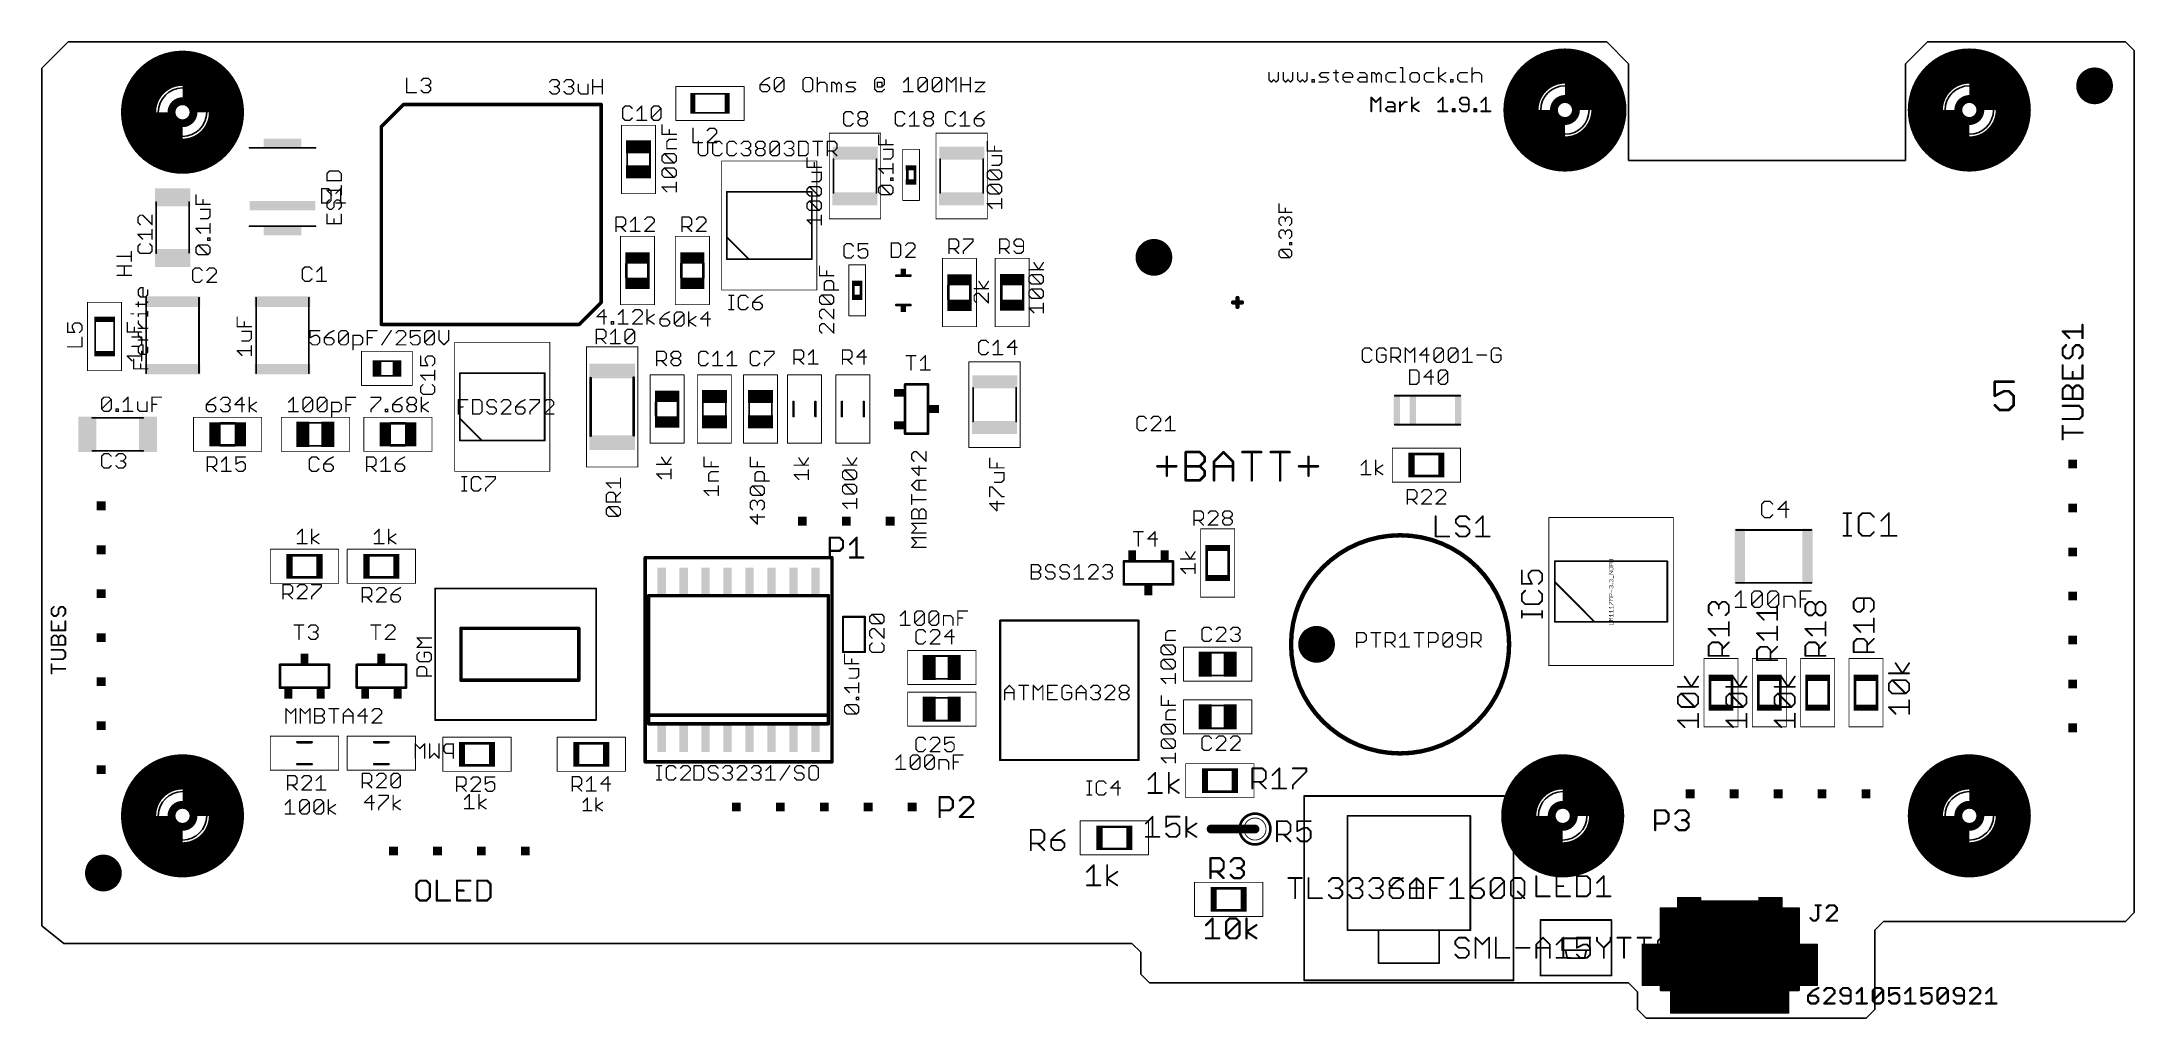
# Model space of a CAD drawing. Extents: x 2 to 123, y -4 to 52.
import ezdxf

# ---------------------------------------------------------------- set-up
doc = ezdxf.new("R2010")
doc.units = 0
for name, color, linetype in [('20', 53, 'CONTINUOUS'), ('25', 253, 'CONTINUOUS'), ('26', 253, 'CONTINUOUS'), ('27', 253, 'CONTINUOUS'), ('39', 12, 'CONTINUOUS'), ('40', 132, 'CONTINUOUS'), ('41', 12, 'CONTINUOUS'), ('42', 132, 'CONTINUOUS'), ('51', 253, 'CONTINUOUS')]:
    doc.layers.add(name, color=color, linetype=linetype)

# ---------------------------------------------------------------- blocks, each defined once
blk = doc.blocks.new('RECT')
blk.add_solid([(-0.5, -0.5), (0.5, -0.5), (-0.5, 0.5), (0.5, 0.5)])

msp = doc.modelspace()

# ---------------------------------------------------------------- linework, layer by layer
at = {"layer": '20'}
for p, q in [((3.556, 52.07), (2.032, 50.546)), ((3.556, 52.07), (92.456, 52.07)), ((92.456, 52.07), (93.726, 50.8)), ((109.728, 50.8), (110.998, 52.07)), ((110.998, 52.07), (122.428, 52.07)), ((122.428, 52.07), (122.936, 51.562)), ((93.726, 50.8), (93.726, 45.212)), ((109.728, 45.212), (109.728, 50.8)), ((122.936, 51.562), (122.936, 1.778)), ((2.032, 1.016), (2.032, 50.546)), ((93.726, 45.212), (109.728, 45.212)), ((107.95, 0.762), (108.458, 1.27)), ((108.458, 1.27), (122.428, 1.27)), ((122.428, 1.27), (122.936, 1.778)), ((2.032, 1.016), (3.302, 0)), ((65.024, 0), (3.302, 0)), ((65.024, 0), (65.532, -0.508)), ((107.95, -3.81), (107.95, 0.762)), ((65.532, -0.508), (65.532, -1.778)), ((65.532, -1.778), (66.04, -2.286)), ((66.04, -2.286), (93.726, -2.286)), ((93.726, -2.286), (94.234, -2.794)), ((94.234, -2.794), (94.234, -3.81)), ((94.234, -3.81), (94.742, -4.318)), ((94.742, -4.318), (107.442, -4.318)), ((107.442, -4.318), (107.95, -3.81))]:
    msp.add_line(p, q, dxfattribs=at)
for centre in [(10.16, 48.006), (90.043, 48.133), (113.411, 48.133), (10.16, 7.366), (89.916, 7.366), (113.411, 7.366)]:
    msp.add_circle(centre, 1.4, dxfattribs=at)
at = {"layer": '25'}
for points, const_width in [([(23.1216, 49.9631), (23.1216, 49.1386)], 0.0762), ([(23.9503, 49.8257), (24.0877, 49.9631)], 0.0762), ([(24.0877, 49.9631), (24.3626, 49.9631)], 0.0762), ([(24.3626, 49.5509), (24.2251, 49.5509)], 0.0762), ([(24.3626, 49.9631), (24.5, 49.8257)], 0.0762), ([(24.5, 49.6883), (24.3626, 49.5509)], 0.0762), ([(24.3626, 49.5509), (24.5, 49.4134)], 0.0762), ([(24.5, 49.8257), (24.5, 49.6883)], 0.0762), ([(72.9404, 50.2973), (72.9404, 49.885)], 0.0762), ([(72.9404, 49.885), (73.0778, 49.7476)], 0.0762), ([(73.0778, 49.7476), (73.2152, 49.885)], 0.0762), ([(73.2152, 49.885), (73.3526, 49.7476)], 0.0762), ([(73.3526, 49.7476), (73.49, 49.885)], 0.0762), ([(73.49, 49.885), (73.49, 50.2973)], 0.0762), ([(73.7691, 50.2973), (73.7691, 49.885)], 0.0762), ([(73.7691, 49.885), (73.9065, 49.7476)], 0.0762), ([(73.9065, 49.7476), (74.0439, 49.885)], 0.0762), ([(74.0439, 49.885), (74.1813, 49.7476)], 0.0762), ([(74.1813, 49.7476), (74.3187, 49.885)], 0.0762), ([(74.3187, 49.885), (74.3187, 50.2973)], 0.0762), ([(74.5978, 50.2973), (74.5978, 49.885)], 0.0762), ([(74.5978, 49.885), (74.7352, 49.7476)], 0.0762), ([(74.7352, 49.7476), (74.8726, 49.885)], 0.0762), ([(74.8726, 49.885), (75.01, 49.7476)], 0.0762), ([(75.01, 49.7476), (75.1474, 49.885)], 0.0762), ([(75.1474, 49.885), (75.1474, 50.2973)], 0.0762), ([(75.4265, 49.7476), (75.4265, 49.885)], 0.0762), ([(75.4265, 49.885), (75.5639, 49.885)], 0.0762), ([(75.5639, 49.7476), (75.4265, 49.7476)], 0.0762), ([(75.5639, 49.885), (75.5639, 49.7476)], 0.0762), ([(75.8408, 50.1599), (75.9782, 50.2973)], 0.0762), ([(75.9782, 50.0224), (75.8408, 50.1599)], 0.0762), ([(75.8408, 49.7476), (76.2531, 49.7476)], 0.0762), ([(75.9782, 50.2973), (76.3905, 50.2973)], 0.0762), ([(76.2531, 50.0224), (75.9782, 50.0224)], 0.0762), ([(76.3905, 49.885), (76.2531, 50.0224)], 0.0762), ([(76.2531, 49.7476), (76.3905, 49.885)], 0.0762), ([(76.6695, 50.2973), (76.9444, 50.2973)], 0.0762), ([(76.807, 50.4347), (76.807, 49.885)], 0.0762), ([(76.807, 49.885), (76.9444, 49.7476)], 0.0762), ([(77.222, 50.1599), (77.3594, 50.2973)], 0.0762), ([(77.222, 49.885), (77.222, 50.1599)], 0.0762), ([(77.7717, 50.0224), (77.222, 50.0224)], 0.0762), ([(77.3594, 49.7476), (77.222, 49.885)], 0.0762), ([(77.3594, 50.2973), (77.6343, 50.2973)], 0.0762), ([(77.6343, 49.7476), (77.3594, 49.7476)], 0.0762), ([(77.6343, 50.2973), (77.7717, 50.1599)], 0.0762), ([(77.7717, 50.1599), (77.7717, 50.0224)], 0.0762), ([(78.0507, 49.885), (78.1881, 50.0224)], 0.0762), ([(78.1881, 49.7476), (78.0507, 49.885)], 0.0762), ([(78.1881, 50.2973), (78.463, 50.2973)], 0.0762), ([(78.1881, 50.0224), (78.6004, 50.0224)], 0.0762), ([(78.6004, 49.7476), (78.1881, 49.7476)], 0.0762), ([(78.463, 50.2973), (78.6004, 50.1599)], 0.0762), ([(78.6004, 50.1599), (78.6004, 49.7476)], 0.0762), ([(78.8794, 49.7476), (78.8794, 50.2973)], 0.0762), ([(78.8794, 50.2973), (79.0168, 50.2973)], 0.0762), ([(79.0168, 50.2973), (79.1543, 50.1599)], 0.0762), ([(79.1543, 50.1599), (79.2917, 50.2973)], 0.0762), ([(79.1543, 50.1599), (79.1543, 49.7476)], 0.0762), ([(79.2917, 50.2973), (79.4291, 50.1599)], 0.0762), ([(79.4291, 50.1599), (79.4291, 49.7476)], 0.0762), ([(79.8455, 50.2973), (79.7081, 50.1599)], 0.0762), ([(79.7081, 50.1599), (79.7081, 49.885)], 0.0762), ([(79.7081, 49.885), (79.8455, 49.7476)], 0.0762), ([(80.2578, 50.2973), (79.8455, 50.2973)], 0.0762), ([(79.8455, 49.7476), (80.2578, 49.7476)], 0.0762), ([(80.5368, 50.5721), (80.6743, 50.5721)], 0.0762), ([(80.5368, 49.7476), (80.8117, 49.7476)], 0.0762), ([(80.6743, 50.5721), (80.6743, 49.7476)], 0.0762), ([(81.2267, 50.2973), (81.0893, 50.1599)], 0.0762), ([(81.0893, 50.1599), (81.0893, 49.885)], 0.0762), ([(81.0893, 49.885), (81.2267, 49.7476)], 0.0762), ([(81.5016, 50.2973), (81.2267, 50.2973)], 0.0762), ([(81.2267, 49.7476), (81.5016, 49.7476)], 0.0762), ([(81.639, 50.1599), (81.5016, 50.2973)], 0.0762), ([(81.5016, 49.7476), (81.639, 49.885)], 0.0762), ([(81.639, 49.885), (81.639, 50.1599)], 0.0762), ([(82.0554, 50.2973), (81.918, 50.1599)], 0.0762), ([(81.918, 50.1599), (81.918, 49.885)], 0.0762), ([(81.918, 49.885), (82.0554, 49.7476)], 0.0762), ([(82.4677, 50.2973), (82.0554, 50.2973)], 0.0762), ([(82.0554, 49.7476), (82.4677, 49.7476)], 0.0762), ([(82.7467, 49.7476), (82.7467, 50.5721)], 0.0762), ([(82.7467, 50.0224), (83.159, 50.2973)], 0.0762), ([(83.159, 49.7476), (82.7467, 50.0224)], 0.0762), ([(83.4373, 49.7476), (83.4373, 49.885)], 0.0762), ([(83.4373, 49.885), (83.5747, 49.885)], 0.0762), ([(83.5747, 49.7476), (83.4373, 49.7476)], 0.0762), ([(83.5747, 49.885), (83.5747, 49.7476)], 0.0762), ([(83.9891, 50.2973), (83.8517, 50.1599)], 0.0762), ([(83.8517, 50.1599), (83.8517, 49.885)], 0.0762), ([(83.8517, 49.885), (83.9891, 49.7476)], 0.0762), ([(84.4013, 50.2973), (83.9891, 50.2973)], 0.0762), ([(83.9891, 49.7476), (84.4013, 49.7476)], 0.0762), ([(84.6804, 50.5721), (84.6804, 49.7476)], 0.0762), ([(84.6804, 50.1599), (84.8178, 50.2973)], 0.0762), ([(84.8178, 50.2973), (85.0926, 50.2973)], 0.0762), ([(85.0926, 50.2973), (85.23, 50.1599)], 0.0762), ([(85.23, 50.1599), (85.23, 49.7476)], 0.0762), ([(23.1216, 49.1386), (23.6713, 49.1386)], 0.0762), ([(24.0877, 49.1386), (23.9503, 49.276)], 0.0762), ([(24.3626, 49.1386), (24.0877, 49.1386)], 0.0762), ([(24.5, 49.276), (24.3626, 49.1386)], 0.0762), ([(24.5, 49.4134), (24.5, 49.276)], 0.0762), ([(35.7355, 48.3606), (35.5981, 48.2232)], 0.0762), ([(36.0104, 48.3606), (35.7355, 48.3606)], 0.0762), ([(36.1478, 48.2232), (36.0104, 48.3606)], 0.0762), ([(36.4268, 48.0858), (36.7016, 48.3606)], 0.0762), ([(36.7016, 48.3606), (36.7016, 47.5361)], 0.0762), ([(37.2555, 48.2232), (37.3929, 48.3606)], 0.0762), ([(37.3929, 48.3606), (37.6678, 48.3606)], 0.0762), ([(37.6678, 48.3606), (37.8052, 48.2232)], 0.0762), ([(78.8543, 48.0568), (78.8543, 48.8559)], 0.1016), ([(78.8543, 48.8559), (79.1207, 48.5895)], 0.1016), ([(79.1207, 48.5895), (79.387, 48.8559)], 0.1016), ([(79.387, 48.8559), (79.387, 48.0568)], 0.1016), ([(79.683, 48.19), (79.8162, 48.3232)], 0.1016), ([(79.8162, 48.5895), (80.0825, 48.5895)], 0.1016), ([(79.8162, 48.3232), (80.2157, 48.3232)], 0.1016), ([(80.0825, 48.5895), (80.2157, 48.4563)], 0.1016), ([(80.2157, 48.4563), (80.2157, 48.0568)], 0.1016), ([(80.5117, 48.0568), (80.5117, 48.5895)], 0.1016), ([(80.5117, 48.3232), (80.7781, 48.5895)], 0.1016), ([(80.7781, 48.5895), (80.9113, 48.5895)], 0.1016), ([(81.2023, 48.0568), (81.2023, 48.8559)], 0.1016), ([(81.2023, 48.3232), (81.6018, 48.5895)], 0.1016), ([(81.6018, 48.0568), (81.2023, 48.3232)], 0.1016), ([(82.7216, 48.5895), (82.988, 48.8559)], 0.1016), ([(82.988, 48.8559), (82.988, 48.0568)], 0.1016), ([(84.0978, 48.8559), (83.9647, 48.7227)], 0.1016), ([(83.9647, 48.7227), (83.9647, 48.5895)], 0.1016), ([(83.9647, 48.5895), (84.0978, 48.4563)], 0.1016), ([(84.3642, 48.8559), (84.0978, 48.8559)], 0.1016), ([(84.0978, 48.4563), (84.4974, 48.4563)], 0.1016), ([(84.4974, 48.7227), (84.3642, 48.8559)], 0.1016), ([(84.4974, 48.19), (84.4974, 48.7227)], 0.1016), ([(85.2077, 48.5895), (85.4741, 48.8559)], 0.1016), ([(85.4741, 48.8559), (85.4741, 48.0568)], 0.1016), ([(35.5981, 48.2232), (35.5981, 47.6735)], 0.0762), ([(35.5981, 47.6735), (35.7355, 47.5361)], 0.0762), ([(35.7355, 47.5361), (36.0104, 47.5361)], 0.0762), ([(36.0104, 47.5361), (36.1478, 47.6735)], 0.0762), ([(36.4268, 47.5361), (36.9765, 47.5361)], 0.0762), ([(37.2555, 47.6735), (37.2555, 48.2232)], 0.0762), ([(37.2555, 47.6735), (37.8052, 48.2232)], 0.0762), ([(37.3929, 47.5361), (37.2555, 47.6735)], 0.0762), ([(37.6678, 47.5361), (37.3929, 47.5361)], 0.0762), ([(37.8052, 47.6735), (37.6678, 47.5361)], 0.0762), ([(37.8052, 48.2232), (37.8052, 47.6735)], 0.0762), ([(48.499, 48.0431), (48.3616, 47.9057)], 0.0762), ([(48.3616, 47.9057), (48.3616, 47.356)], 0.0762), ([(48.3616, 47.356), (48.499, 47.2186)], 0.0762), ([(48.7739, 48.0431), (48.499, 48.0431)], 0.0762), ([(48.499, 47.2186), (48.7739, 47.2186)], 0.0762), ([(48.9113, 47.9057), (48.7739, 48.0431)], 0.0762), ([(48.7739, 47.2186), (48.9113, 47.356)], 0.0762), ([(49.1903, 47.9057), (49.3277, 48.0431)], 0.0762), ([(49.1903, 47.7683), (49.1903, 47.9057)], 0.0762), ([(49.3277, 47.6309), (49.1903, 47.7683)], 0.0762), ([(49.1903, 47.4934), (49.3277, 47.6309)], 0.0762), ([(49.1903, 47.356), (49.1903, 47.4934)], 0.0762), ([(49.3277, 47.2186), (49.1903, 47.356)], 0.0762), ([(49.3277, 48.0431), (49.6026, 48.0431)], 0.0762), ([(49.3277, 47.6309), (49.6026, 47.6309)], 0.0762), ([(49.6026, 47.2186), (49.3277, 47.2186)], 0.0762), ([(49.6026, 48.0431), (49.74, 47.9057)], 0.0762), ([(49.74, 47.7683), (49.6026, 47.6309)], 0.0762), ([(49.6026, 47.6309), (49.74, 47.4934)], 0.0762), ([(49.74, 47.356), (49.6026, 47.2186)], 0.0762), ([(49.74, 47.9057), (49.74, 47.7683)], 0.0762), ([(49.74, 47.4934), (49.74, 47.356)], 0.0762), ([(51.4835, 48.0431), (51.3461, 47.9057)], 0.0762), ([(51.3461, 47.9057), (51.3461, 47.356)], 0.0762), ([(51.3461, 47.356), (51.4835, 47.2186)], 0.0762), ([(51.7584, 48.0431), (51.4835, 48.0431)], 0.0762), ([(51.4835, 47.2186), (51.7584, 47.2186)], 0.0762), ([(51.8958, 47.9057), (51.7584, 48.0431)], 0.0762), ([(51.7584, 47.2186), (51.8958, 47.356)], 0.0762), ([(52.1748, 47.7683), (52.4496, 48.0431)], 0.0762), ([(52.1748, 47.2186), (52.7245, 47.2186)], 0.0762), ([(52.4496, 48.0431), (52.4496, 47.2186)], 0.0762), ([(53.0035, 47.9057), (53.1409, 48.0431)], 0.0762), ([(53.0035, 47.7683), (53.0035, 47.9057)], 0.0762), ([(53.1409, 47.6309), (53.0035, 47.7683)], 0.0762), ([(53.0035, 47.4934), (53.1409, 47.6309)], 0.0762), ([(53.0035, 47.356), (53.0035, 47.4934)], 0.0762), ([(53.1409, 47.2186), (53.0035, 47.356)], 0.0762), ([(53.1409, 48.0431), (53.4158, 48.0431)], 0.0762), ([(53.1409, 47.6309), (53.4158, 47.6309)], 0.0762), ([(53.4158, 47.2186), (53.1409, 47.2186)], 0.0762), ([(53.4158, 48.0431), (53.5532, 47.9057)], 0.0762), ([(53.5532, 47.7683), (53.4158, 47.6309)], 0.0762), ([(53.4158, 47.6309), (53.5532, 47.4934)], 0.0762), ([(53.5532, 47.356), (53.4158, 47.2186)], 0.0762), ([(53.5532, 47.9057), (53.5532, 47.7683)], 0.0762), ([(53.5532, 47.4934), (53.5532, 47.356)], 0.0762), ([(54.4045, 48.0431), (54.2671, 47.9057)], 0.0762), ([(54.2671, 47.9057), (54.2671, 47.356)], 0.0762), ([(54.2671, 47.356), (54.4045, 47.2186)], 0.0762), ([(54.6793, 48.0431), (54.4045, 48.0431)], 0.0762), ([(54.4045, 47.2186), (54.6793, 47.2186)], 0.0762), ([(54.8168, 47.9057), (54.6793, 48.0431)], 0.0762), ([(54.6793, 47.2186), (54.8168, 47.356)], 0.0762), ([(55.0958, 47.7683), (55.3706, 48.0431)], 0.0762), ([(55.0958, 47.2186), (55.6455, 47.2186)], 0.0762), ([(55.3706, 48.0431), (55.3706, 47.2186)], 0.0762), ([(56.1993, 47.9057), (55.9245, 47.6309)], 0.0762), ([(55.9245, 47.6309), (55.9245, 47.356)], 0.0762), ([(56.3368, 47.6309), (55.9245, 47.6309)], 0.0762), ([(55.9245, 47.356), (56.0619, 47.2186)], 0.0762), ([(56.0619, 47.2186), (56.3368, 47.2186)], 0.0762), ([(56.4742, 48.0431), (56.1993, 47.9057)], 0.0762), ([(56.4742, 47.4934), (56.3368, 47.6309)], 0.0762), ([(56.3368, 47.2186), (56.4742, 47.356)], 0.0762), ([(56.4742, 47.356), (56.4742, 47.4934)], 0.0762), ([(79.8162, 48.0568), (79.683, 48.19)], 0.1016), ([(80.2157, 48.0568), (79.8162, 48.0568)], 0.1016), ([(82.7216, 48.0568), (83.2543, 48.0568)], 0.1016), ([(83.5503, 48.0568), (83.5503, 48.19)], 0.1016), ([(83.5503, 48.19), (83.6835, 48.19)], 0.1016), ([(83.6835, 48.0568), (83.5503, 48.0568)], 0.1016), ([(83.6835, 48.19), (83.6835, 48.0568)], 0.1016), ([(83.9647, 48.19), (84.0978, 48.0568)], 0.1016), ([(84.0978, 48.0568), (84.3642, 48.0568)], 0.1016), ([(84.3642, 48.0568), (84.4974, 48.19)], 0.1016), ([(84.7934, 48.0568), (84.7934, 48.19)], 0.1016), ([(84.7934, 48.19), (84.9265, 48.19)], 0.1016), ([(84.9265, 48.0568), (84.7934, 48.0568)], 0.1016), ([(84.9265, 48.19), (84.9265, 48.0568)], 0.1016), ([(85.2077, 48.0568), (85.7404, 48.0568)], 0.1016), ([(39.6557, 47.0796), (39.6557, 46.2551)], 0.0762), ([(39.6557, 46.2551), (40.2054, 46.2551)], 0.0762), ([(40.6218, 47.0796), (40.4844, 46.9422)], 0.0762), ([(40.4844, 46.2551), (41.0341, 46.8048)], 0.0762), ([(41.0341, 46.2551), (40.4844, 46.2551)], 0.0762), ([(40.8966, 47.0796), (40.6218, 47.0796)], 0.0762), ([(41.0341, 46.9422), (40.8966, 47.0796)], 0.0762), ([(41.0341, 46.8048), (41.0341, 46.9422)], 0.0762), ([(18.1927, 43.5871), (18.1927, 42.7626)], 0.0762), ([(18.6049, 43.5871), (18.1927, 43.5871)], 0.0762), ([(18.7424, 43.4497), (18.6049, 43.5871)], 0.0762), ([(19.0214, 43.3123), (19.2962, 43.5871)], 0.0762), ([(19.2962, 43.5871), (19.2962, 42.7626)], 0.0762), ([(18.1927, 42.7626), (18.6049, 42.7626)], 0.0762), ([(18.6049, 42.7626), (18.7424, 42.9)], 0.0762), ([(18.7424, 42.9), (18.7424, 43.4497)], 0.0762), ([(19.0214, 42.7626), (19.5711, 42.7626)], 0.0762), ([(7.7168, 42.0606), (7.5794, 41.9231)], 0.0762), ([(7.5794, 41.9231), (7.5794, 41.6483)], 0.0762), ([(7.5794, 41.6483), (7.7168, 41.5109)], 0.0762), ([(7.8542, 42.0606), (7.7168, 42.0606)], 0.0762), ([(8.4039, 41.5109), (7.8542, 42.0606)], 0.0762), ([(8.4039, 42.0606), (8.4039, 41.5109)], 0.0762), ([(8.4039, 40.6822), (8.4039, 41.2319)], 0.0762), ([(35.2171, 41.1226), (35.2171, 41.9471)], 0.0762), ([(35.2171, 41.9471), (35.6294, 41.9471)], 0.0762), ([(35.6294, 41.3974), (35.2171, 41.3974)], 0.0762), ([(35.4919, 41.3974), (35.7668, 41.1226)], 0.0762), ([(35.6294, 41.9471), (35.7668, 41.8097)], 0.0762), ([(35.7668, 41.5348), (35.6294, 41.3974)], 0.0762), ([(35.7668, 41.8097), (35.7668, 41.5348)], 0.0762), ([(36.0458, 41.6723), (36.3206, 41.9471)], 0.0762), ([(36.0458, 41.1226), (36.5955, 41.1226)], 0.0762), ([(36.3206, 41.9471), (36.3206, 41.1226)], 0.0762), ([(37.0119, 41.9471), (36.8745, 41.8097)], 0.0762), ([(36.8745, 41.1226), (37.4242, 41.6723)], 0.0762), ([(37.4242, 41.1226), (36.8745, 41.1226)], 0.0762), ([(37.2868, 41.9471), (37.0119, 41.9471)], 0.0762), ([(37.4242, 41.8097), (37.2868, 41.9471)], 0.0762), ([(37.4242, 41.6723), (37.4242, 41.8097)], 0.0762), ([(39.0271, 41.1226), (39.0271, 41.9471)], 0.0762), ([(39.0271, 41.9471), (39.4394, 41.9471)], 0.0762), ([(39.4394, 41.3974), (39.0271, 41.3974)], 0.0762), ([(39.3019, 41.3974), (39.5768, 41.1226)], 0.0762), ([(39.4394, 41.9471), (39.5768, 41.8097)], 0.0762), ([(39.5768, 41.5348), (39.4394, 41.3974)], 0.0762), ([(39.5768, 41.8097), (39.5768, 41.5348)], 0.0762), ([(39.9932, 41.9471), (39.8558, 41.8097)], 0.0762), ([(39.8558, 41.1226), (40.4055, 41.6723)], 0.0762), ([(40.4055, 41.1226), (39.8558, 41.1226)], 0.0762), ([(40.2681, 41.9471), (39.9932, 41.9471)], 0.0762), ([(40.4055, 41.8097), (40.2681, 41.9471)], 0.0762), ([(40.4055, 41.6723), (40.4055, 41.8097)], 0.0762), ([(7.8542, 40.6822), (7.5794, 40.957)], 0.0762), ([(7.5794, 40.957), (8.4039, 40.957)], 0.0762), ([(7.7168, 40.4031), (7.5794, 40.2657)], 0.0762), ([(7.5794, 40.2657), (7.5794, 39.9909)], 0.0762), ([(7.5794, 39.9909), (7.7168, 39.8535)], 0.0762), ([(8.4039, 40.2657), (8.2665, 40.4031)], 0.0762), ([(8.2665, 39.8535), (8.4039, 39.9909)], 0.0762), ([(8.4039, 39.9909), (8.4039, 40.2657)], 0.0762), ([(48.515, 40.4091), (48.3776, 40.2717)], 0.0762), ([(48.3776, 40.2717), (48.3776, 39.722)], 0.0762), ([(48.7899, 40.4091), (48.515, 40.4091)], 0.0762), ([(48.9273, 40.2717), (48.7899, 40.4091)], 0.0762), ([(49.756, 40.4091), (49.2063, 40.4091)], 0.0762), ([(49.2063, 40.4091), (49.2063, 39.9969)], 0.0762), ([(49.2063, 39.9969), (49.4811, 40.1343)], 0.0762), ([(49.4811, 40.1343), (49.6186, 40.1343)], 0.0762), ([(49.6186, 40.1343), (49.756, 39.9969)], 0.0762), ([(49.756, 39.9969), (49.756, 39.722)], 0.0762), ([(51.1176, 40.4571), (51.1176, 39.6326)], 0.0762), ([(51.5299, 40.4571), (51.1176, 40.4571)], 0.0762), ([(51.6673, 40.3197), (51.5299, 40.4571)], 0.0762), ([(51.6673, 39.77), (51.6673, 40.3197)], 0.0762), ([(52.0837, 40.4571), (51.9463, 40.3197)], 0.0762), ([(51.9463, 39.6326), (52.496, 40.1823)], 0.0762), ([(52.3586, 40.4571), (52.0837, 40.4571)], 0.0762), ([(52.496, 40.3197), (52.3586, 40.4571)], 0.0762), ([(52.496, 40.1823), (52.496, 40.3197)], 0.0762), ([(54.4576, 39.8526), (54.4576, 40.6771)], 0.0762), ([(54.4576, 40.6771), (54.8698, 40.6771)], 0.0762), ([(54.8698, 40.1274), (54.4576, 40.1274)], 0.0762), ([(54.7324, 40.1274), (55.0073, 39.8526)], 0.0762), ([(54.8698, 40.6771), (55.0073, 40.5397)], 0.0762), ([(55.0073, 40.2649), (54.8698, 40.1274)], 0.0762), ([(55.0073, 40.5397), (55.0073, 40.2649)], 0.0762), ([(55.2863, 40.6771), (55.836, 40.6771)], 0.0762), ([(55.836, 40.5397), (55.2863, 39.99)], 0.0762), ([(55.2863, 39.99), (55.2863, 39.8526)], 0.0762), ([(55.836, 40.6771), (55.836, 40.5397)], 0.0762), ([(57.3786, 39.8526), (57.3786, 40.6771)], 0.0762), ([(57.3786, 40.6771), (57.7909, 40.6771)], 0.0762), ([(57.7909, 40.1274), (57.3786, 40.1274)], 0.0762), ([(57.6534, 40.1274), (57.9283, 39.8526)], 0.0762), ([(57.7909, 40.6771), (57.9283, 40.5397)], 0.0762), ([(57.9283, 40.2649), (57.7909, 40.1274)], 0.0762), ([(57.9283, 40.5397), (57.9283, 40.2649)], 0.0762), ([(58.3447, 40.6771), (58.2073, 40.5397)], 0.0762), ([(58.2073, 40.5397), (58.2073, 40.4023)], 0.0762), ([(58.2073, 40.4023), (58.3447, 40.2649)], 0.0762), ([(58.2073, 39.99), (58.3447, 39.8526)], 0.0762), ([(58.6196, 40.6771), (58.3447, 40.6771)], 0.0762), ([(58.3447, 40.2649), (58.757, 40.2649)], 0.0762), ([(58.757, 40.5397), (58.6196, 40.6771)], 0.0762), ([(58.6196, 39.8526), (58.757, 39.99)], 0.0762), ([(58.757, 39.99), (58.757, 40.5397)], 0.0762), ([(7.7168, 39.8535), (8.2665, 39.8535)], 0.0762), ([(10.8795, 39.0076), (10.7421, 38.8702)], 0.0762), ([(10.7421, 38.8702), (10.7421, 38.3205)], 0.0762), ([(11.1544, 39.0076), (10.8795, 39.0076)], 0.0762), ([(11.2918, 38.8702), (11.1544, 39.0076)], 0.0762), ([(11.7082, 39.0076), (11.5708, 38.8702)], 0.0762), ([(11.5708, 38.1831), (12.1205, 38.7328)], 0.0762), ([(11.9831, 39.0076), (11.7082, 39.0076)], 0.0762), ([(12.1205, 38.8702), (11.9831, 39.0076)], 0.0762), ([(12.1205, 38.7328), (12.1205, 38.8702)], 0.0762), ([(17.2295, 39.0711), (17.0921, 38.9337)], 0.0762), ([(17.0921, 38.9337), (17.0921, 38.384)], 0.0762), ([(17.5044, 39.0711), (17.2295, 39.0711)], 0.0762), ([(17.6418, 38.9337), (17.5044, 39.0711)], 0.0762), ([(17.9208, 38.7963), (18.1956, 39.0711)], 0.0762), ([(18.1956, 39.0711), (18.1956, 38.2466)], 0.0762), ([(48.3776, 39.722), (48.515, 39.5846)], 0.0762), ([(48.515, 39.5846), (48.7899, 39.5846)], 0.0762), ([(48.7899, 39.5846), (48.9273, 39.722)], 0.0762), ([(49.3437, 39.5846), (49.2063, 39.722)], 0.0762), ([(49.6186, 39.5846), (49.3437, 39.5846)], 0.0762), ([(49.756, 39.722), (49.6186, 39.5846)], 0.0762), ([(51.1176, 39.6326), (51.5299, 39.6326)], 0.0762), ([(51.5299, 39.6326), (51.6673, 39.77)], 0.0762), ([(52.496, 39.6326), (51.9463, 39.6326)], 0.0762), ([(58.3447, 39.8526), (58.6196, 39.8526)], 0.0762), ([(10.7421, 38.3205), (10.8795, 38.1831)], 0.0762), ([(10.8795, 38.1831), (11.1544, 38.1831)], 0.0762), ([(11.1544, 38.1831), (11.2918, 38.3205)], 0.0762), ([(12.1205, 38.1831), (11.5708, 38.1831)], 0.0762), ([(17.0921, 38.384), (17.2295, 38.2466)], 0.0762), ([(17.2295, 38.2466), (17.5044, 38.2466)], 0.0762), ([(17.5044, 38.2466), (17.6418, 38.384)], 0.0762), ([(17.9208, 38.2466), (18.4705, 38.2466)], 0.0762), ([(41.7322, 37.4331), (42.007, 37.4331)], 0.0762), ([(41.7322, 36.6086), (42.007, 36.6086)], 0.0762), ([(41.8696, 36.6086), (41.8696, 37.4331)], 0.0762), ([(42.422, 37.4331), (42.2846, 37.2957)], 0.0762), ([(42.2846, 37.2957), (42.2846, 36.746)], 0.0762), ([(42.2846, 36.746), (42.422, 36.6086)], 0.0762), ([(42.6969, 37.4331), (42.422, 37.4331)], 0.0762), ([(42.422, 36.6086), (42.6969, 36.6086)], 0.0762), ([(42.8343, 37.2957), (42.6969, 37.4331)], 0.0762), ([(42.6969, 36.6086), (42.8343, 36.746)], 0.0762), ([(43.3882, 37.2957), (43.1133, 37.0209)], 0.0762), ([(43.1133, 37.0209), (43.1133, 36.746)], 0.0762), ([(43.5256, 37.0209), (43.1133, 37.0209)], 0.0762), ([(43.1133, 36.746), (43.2508, 36.6086)], 0.0762), ([(43.2508, 36.6086), (43.5256, 36.6086)], 0.0762), ([(43.663, 37.4331), (43.3882, 37.2957)], 0.0762), ([(43.663, 36.8834), (43.5256, 37.0209)], 0.0762), ([(43.5256, 36.6086), (43.663, 36.746)], 0.0762), ([(43.663, 36.746), (43.663, 36.8834)], 0.0762), ([(3.5189, 35.8335), (3.5189, 35.2838)], 0.0762), ([(3.5189, 35.2838), (3.9312, 35.2838)], 0.0762), ([(3.7937, 35.6961), (3.9312, 35.8335)], 0.0762), ([(3.7937, 35.5586), (3.7937, 35.6961)], 0.0762), ([(3.9312, 35.2838), (3.7937, 35.5586)], 0.0762), ([(3.9312, 35.8335), (4.206, 35.8335)], 0.0762), ([(4.206, 35.8335), (4.3434, 35.6961)], 0.0762), ([(4.3434, 35.4212), (4.206, 35.2838)], 0.0762), ([(4.3434, 35.6961), (4.3434, 35.4212)], 0.0762), ([(34.0741, 34.6456), (34.0741, 35.4701)], 0.0762), ([(34.0741, 35.4701), (34.4864, 35.4701)], 0.0762), ([(34.4864, 35.4701), (34.6238, 35.3327)], 0.0762), ([(34.6238, 35.0579), (34.4864, 34.9204)], 0.0762), ([(34.6238, 35.3327), (34.6238, 35.0579)], 0.0762), ([(34.9028, 35.1953), (35.1776, 35.4701)], 0.0762), ([(35.1776, 35.4701), (35.1776, 34.6456)], 0.0762), ([(35.7315, 35.3327), (35.8689, 35.4701)], 0.0762), ([(35.7315, 34.783), (35.7315, 35.3327)], 0.0762), ([(35.7315, 34.783), (36.2812, 35.3327)], 0.0762), ([(35.8689, 35.4701), (36.1438, 35.4701)], 0.0762), ([(36.1438, 35.4701), (36.2812, 35.3327)], 0.0762), ([(36.2812, 35.3327), (36.2812, 34.783)], 0.0762), ([(119.1889, 34.9621), (118.8075, 35.3434)], 0.127), ([(118.8075, 35.3434), (119.9515, 35.3434)], 0.127), ([(119.9515, 34.9621), (119.9515, 35.7247)], 0.127), ([(3.5189, 34.4551), (4.3434, 34.4551)], 0.0762), ([(4.3434, 34.4551), (4.3434, 35.0048)], 0.0762), ([(23.9134, 33.9221), (23.9134, 33.3724)], 0.0762), ([(24.1882, 33.7846), (24.3256, 33.9221)], 0.0762), ([(24.3256, 33.9221), (24.6005, 33.9221)], 0.0762), ([(24.6005, 33.9221), (24.7379, 33.7846)], 0.0762), ([(34.4864, 34.9204), (34.0741, 34.9204)], 0.0762), ([(34.3489, 34.9204), (34.6238, 34.6456)], 0.0762), ([(34.9028, 34.6456), (35.4525, 34.6456)], 0.0762), ([(35.8689, 34.6456), (35.7315, 34.783)], 0.0762), ([(36.1438, 34.6456), (35.8689, 34.6456)], 0.0762), ([(36.2812, 34.783), (36.1438, 34.6456)], 0.0762), ([(37.5666, 33.3756), (37.5666, 34.2001)], 0.0762), ([(37.5666, 34.2001), (37.9789, 34.2001)], 0.0762), ([(37.9789, 34.2001), (38.1163, 34.0627)], 0.0762), ([(38.1163, 34.0627), (38.1163, 33.7878)], 0.0762), ([(38.3953, 34.0627), (38.5327, 34.2001)], 0.0762), ([(38.3953, 33.9253), (38.3953, 34.0627)], 0.0762), ([(38.5327, 33.7878), (38.3953, 33.9253)], 0.0762), ([(38.5327, 34.2001), (38.8076, 34.2001)], 0.0762), ([(38.8076, 34.2001), (38.945, 34.0627)], 0.0762), ([(38.945, 33.9253), (38.8076, 33.7878)], 0.0762), ([(38.945, 34.0627), (38.945, 33.9253)], 0.0762), ([(40.117, 34.2001), (39.9796, 34.0627)], 0.0762), ([(39.9796, 34.0627), (39.9796, 33.513)], 0.0762), ([(40.3919, 34.2001), (40.117, 34.2001)], 0.0762), ([(40.5293, 34.0627), (40.3919, 34.2001)], 0.0762), ([(40.8083, 33.9253), (41.0831, 34.2001)], 0.0762), ([(41.0831, 34.2001), (41.0831, 33.3756)], 0.0762), ([(41.637, 33.9253), (41.9118, 34.2001)], 0.0762), ([(41.9118, 34.2001), (41.9118, 33.3756)], 0.0762), ([(43.1015, 34.2001), (42.9641, 34.0627)], 0.0762), ([(42.9641, 34.0627), (42.9641, 33.513)], 0.0762), ([(43.3764, 34.2001), (43.1015, 34.2001)], 0.0762), ([(43.5138, 34.0627), (43.3764, 34.2001)], 0.0762), ([(43.7928, 34.2001), (44.3425, 34.2001)], 0.0762), ([(44.3425, 34.0627), (43.7928, 33.513)], 0.0762), ([(44.3425, 34.2001), (44.3425, 34.0627)], 0.0762), ([(45.5041, 33.4551), (45.5041, 34.2796)], 0.0762), ([(45.5041, 34.2796), (45.9164, 34.2796)], 0.0762), ([(45.9164, 34.2796), (46.0538, 34.1422)], 0.0762), ([(46.0538, 33.8674), (45.9164, 33.7299)], 0.0762), ([(46.0538, 34.1422), (46.0538, 33.8674)], 0.0762), ([(46.3328, 34.0048), (46.6076, 34.2796)], 0.0762), ([(46.6076, 34.2796), (46.6076, 33.4551)], 0.0762), ([(48.2981, 33.4551), (48.2981, 34.2796)], 0.0762), ([(48.2981, 34.2796), (48.7104, 34.2796)], 0.0762), ([(48.7104, 34.2796), (48.8478, 34.1422)], 0.0762), ([(48.8478, 33.8674), (48.7104, 33.7299)], 0.0762), ([(48.8478, 34.1422), (48.8478, 33.8674)], 0.0762), ([(49.5391, 34.2796), (49.1268, 33.8674)], 0.0762), ([(49.1268, 33.8674), (49.6765, 33.8674)], 0.0762), ([(49.5391, 33.4551), (49.5391, 34.2796)], 0.0762), ([(51.9811, 33.9461), (52.5308, 33.9461)], 0.0762), ([(52.2559, 33.1216), (52.2559, 33.9461)], 0.0762), ([(52.8098, 33.6713), (53.0846, 33.9461)], 0.0762), ([(53.0846, 33.9461), (53.0846, 33.1216)], 0.0762), ([(56.3095, 34.8351), (56.1721, 34.6977)], 0.0762), ([(56.1721, 34.6977), (56.1721, 34.148)], 0.0762), ([(56.1721, 34.148), (56.3095, 34.0106)], 0.0762), ([(56.5844, 34.8351), (56.3095, 34.8351)], 0.0762), ([(56.3095, 34.0106), (56.5844, 34.0106)], 0.0762), ([(56.7218, 34.6977), (56.5844, 34.8351)], 0.0762), ([(56.5844, 34.0106), (56.7218, 34.148)], 0.0762), ([(57.0008, 34.5603), (57.2756, 34.8351)], 0.0762), ([(57.0008, 34.0106), (57.5505, 34.0106)], 0.0762), ([(57.2756, 34.8351), (57.2756, 34.0106)], 0.0762), ([(58.2418, 34.8351), (57.8295, 34.4229)], 0.0762), ([(57.8295, 34.4229), (58.3792, 34.4229)], 0.0762), ([(58.2418, 34.0106), (58.2418, 34.8351)], 0.0762), ([(118.9982, 34.5553), (118.8075, 34.3647)], 0.127), ([(118.8075, 34.3647), (118.8075, 33.9834)], 0.127), ([(118.8075, 33.9834), (118.9982, 33.7927)], 0.127), ([(118.9982, 33.7927), (119.1889, 33.7927)], 0.127), ([(119.1889, 33.7927), (119.3795, 33.9834)], 0.127), ([(119.3795, 34.3647), (119.5702, 34.5553)], 0.127), ([(119.3795, 33.9834), (119.3795, 34.3647)], 0.127), ([(119.5702, 34.5553), (119.7608, 34.5553)], 0.127), ([(119.7608, 34.5553), (119.9515, 34.3647)], 0.127), ([(119.9515, 33.9834), (119.7608, 33.7927)], 0.127), ([(119.9515, 34.3647), (119.9515, 33.9834)], 0.127), ([(23.9134, 33.3724), (24.3256, 33.3724)], 0.0762), ([(24.1882, 32.5437), (23.9134, 32.8185)], 0.0762), ([(23.9134, 32.8185), (24.7379, 32.8185)], 0.0762), ([(24.1882, 33.6472), (24.1882, 33.7846)], 0.0762), ([(24.3256, 33.3724), (24.1882, 33.6472)], 0.0762), ([(24.7379, 33.5098), (24.6005, 33.3724)], 0.0762), ([(24.7379, 33.7846), (24.7379, 33.5098)], 0.0762), ([(24.7379, 32.5437), (24.7379, 33.0934)], 0.0762), ([(37.9789, 33.6504), (37.5666, 33.6504)], 0.0762), ([(37.8414, 33.6504), (38.1163, 33.3756)], 0.0762), ([(38.1163, 33.7878), (37.9789, 33.6504)], 0.0762), ([(38.3953, 33.6504), (38.5327, 33.7878)], 0.0762), ([(38.3953, 33.513), (38.3953, 33.6504)], 0.0762), ([(38.5327, 33.3756), (38.3953, 33.513)], 0.0762), ([(38.5327, 33.7878), (38.8076, 33.7878)], 0.0762), ([(38.8076, 33.3756), (38.5327, 33.3756)], 0.0762), ([(38.8076, 33.7878), (38.945, 33.6504)], 0.0762), ([(38.945, 33.513), (38.8076, 33.3756)], 0.0762), ([(38.945, 33.6504), (38.945, 33.513)], 0.0762), ([(39.9796, 33.513), (40.117, 33.3756)], 0.0762), ([(40.117, 33.3756), (40.3919, 33.3756)], 0.0762), ([(40.3919, 33.3756), (40.5293, 33.513)], 0.0762), ([(40.8083, 33.3756), (41.358, 33.3756)], 0.0762), ([(41.637, 33.3756), (42.1867, 33.3756)], 0.0762), ([(42.9641, 33.513), (43.1015, 33.3756)], 0.0762), ([(43.1015, 33.3756), (43.3764, 33.3756)], 0.0762), ([(43.3764, 33.3756), (43.5138, 33.513)], 0.0762), ([(43.7928, 33.513), (43.7928, 33.3756)], 0.0762), ([(45.9164, 33.7299), (45.5041, 33.7299)], 0.0762), ([(45.7789, 33.7299), (46.0538, 33.4551)], 0.0762), ([(46.3328, 33.4551), (46.8825, 33.4551)], 0.0762), ([(48.7104, 33.7299), (48.2981, 33.7299)], 0.0762), ([(48.5729, 33.7299), (48.8478, 33.4551)], 0.0762), ([(52.8098, 33.1216), (53.3595, 33.1216)], 0.0762), ([(81.0641, 33.1206), (81.0641, 32.2961)], 0.0762), ([(81.4764, 33.1206), (81.0641, 33.1206)], 0.0762), ([(81.6138, 32.9832), (81.4764, 33.1206)], 0.0762), ([(81.6138, 32.4335), (81.6138, 32.9832)], 0.0762), ([(82.3051, 33.1206), (81.8928, 32.7084)], 0.0762), ([(81.8928, 32.7084), (82.4425, 32.7084)], 0.0762), ([(82.3051, 32.2961), (82.3051, 33.1206)], 0.0762), ([(82.7215, 32.9832), (82.8589, 33.1206)], 0.0762), ([(82.7215, 32.4335), (82.7215, 32.9832)], 0.0762), ([(82.7215, 32.4335), (83.2712, 32.9832)], 0.0762), ([(82.8589, 33.1206), (83.1338, 33.1206)], 0.0762), ([(83.1338, 33.1206), (83.2712, 32.9832)], 0.0762), ([(83.2712, 32.9832), (83.2712, 32.4335)], 0.0762), ([(118.8075, 33.3859), (118.8075, 32.6233)], 0.127), ([(118.8075, 32.6233), (119.9515, 32.6233)], 0.127), ([(119.3795, 32.6233), (119.3795, 33.0046)], 0.127), ([(119.9515, 32.6233), (119.9515, 33.3859)], 0.127), ([(24.0508, 32.2646), (23.9134, 32.1272)], 0.0762), ([(23.9134, 32.1272), (23.9134, 31.8524)], 0.0762), ([(23.9134, 31.8524), (24.0508, 31.715)], 0.0762), ([(24.0508, 31.715), (24.6005, 31.715)], 0.0762), ([(24.7379, 32.1272), (24.6005, 32.2646)], 0.0762), ([(24.6005, 31.715), (24.7379, 31.8524)], 0.0762), ([(24.7379, 31.8524), (24.7379, 32.1272)], 0.0762), ([(81.0641, 32.2961), (81.4764, 32.2961)], 0.0762), ([(81.4764, 32.2961), (81.6138, 32.4335)], 0.0762), ([(82.8589, 32.2961), (82.7215, 32.4335)], 0.0762), ([(83.1338, 32.2961), (82.8589, 32.2961)], 0.0762), ([(83.2712, 32.4335), (83.1338, 32.2961)], 0.0762), ([(115.9689, 32.4372), (114.8842, 32.4372)], 0.1524), ([(114.8842, 32.4372), (114.8842, 31.6237)], 0.1524), ([(114.8842, 31.6237), (115.4265, 31.8949)], 0.1524), ([(115.4265, 31.8949), (115.6977, 31.8949)], 0.1524), ([(115.6977, 31.8949), (115.9689, 31.6237)], 0.1524), ([(115.9689, 31.6237), (115.9689, 31.0814)], 0.1524), ([(118.8075, 32.0259), (118.9982, 32.2165)], 0.127), ([(118.8075, 31.4539), (118.8075, 32.0259)], 0.127), ([(119.9515, 31.4539), (118.8075, 31.4539)], 0.127), ([(118.9982, 32.2165), (119.1889, 32.2165)], 0.127), ([(119.1889, 32.2165), (119.3795, 32.0259)], 0.127), ([(119.3795, 32.0259), (119.5702, 32.2165)], 0.127), ([(119.3795, 31.4539), (119.3795, 32.0259)], 0.127), ([(119.5702, 32.2165), (119.7608, 32.2165)], 0.127), ([(119.7608, 32.2165), (119.9515, 32.0259)], 0.127), ([(119.9515, 32.0259), (119.9515, 31.4539)], 0.127), ([(65.4439, 30.4426), (65.3065, 30.3052)], 0.0762), ([(65.3065, 30.3052), (65.3065, 29.7555)], 0.0762), ([(65.7187, 30.4426), (65.4439, 30.4426)], 0.0762), ([(65.8561, 30.3052), (65.7187, 30.4426)], 0.0762), ([(66.2726, 30.4426), (66.1352, 30.3052)], 0.0762), ([(66.5474, 30.4426), (66.2726, 30.4426)], 0.0762), ([(66.6849, 30.3052), (66.5474, 30.4426)], 0.0762), ([(66.6849, 30.1678), (66.6849, 30.3052)], 0.0762), ([(66.9639, 30.1678), (67.2387, 30.4426)], 0.0762), ([(67.2387, 30.4426), (67.2387, 29.6181)], 0.0762), ([(115.1554, 30.8102), (114.8842, 31.0814)], 0.1524), ([(115.6977, 30.8102), (115.1554, 30.8102)], 0.1524), ([(115.9689, 31.0814), (115.6977, 30.8102)], 0.1524), ([(119.7608, 31.0472), (118.8075, 31.0472)], 0.127), ([(118.8075, 30.2845), (119.7608, 30.2845)], 0.127), ([(119.9515, 30.8565), (119.7608, 31.0472)], 0.127), ([(119.7608, 30.2845), (119.9515, 30.4752)], 0.127), ([(119.9515, 30.4752), (119.9515, 30.8565)], 0.127), ([(65.3065, 29.7555), (65.4439, 29.6181)], 0.0762), ([(65.4439, 29.6181), (65.7187, 29.6181)], 0.0762), ([(65.7187, 29.6181), (65.8561, 29.7555)], 0.0762), ([(66.1352, 29.6181), (66.6849, 30.1678)], 0.0762), ([(66.6849, 29.6181), (66.1352, 29.6181)], 0.0762), ([(66.9639, 29.6181), (67.5136, 29.6181)], 0.0762), ([(118.8075, 29.1151), (118.8075, 29.8778)], 0.127), ([(119.9515, 29.4964), (118.8075, 29.4964)], 0.127), ([(5.626, 28.2801), (5.4886, 28.1427)], 0.0762), ([(5.4886, 28.1427), (5.4886, 27.593)], 0.0762), ([(5.9009, 28.2801), (5.626, 28.2801)], 0.0762), ([(6.0383, 28.1427), (5.9009, 28.2801)], 0.0762), ([(6.3173, 28.1427), (6.4547, 28.2801)], 0.0762), ([(6.4547, 28.2801), (6.7296, 28.2801)], 0.0762), ([(6.7296, 27.8679), (6.5921, 27.8679)], 0.0762), ([(6.7296, 28.2801), (6.867, 28.1427)], 0.0762), ([(6.867, 28.0053), (6.7296, 27.8679)], 0.0762), ([(6.7296, 27.8679), (6.867, 27.7304)], 0.0762), ([(6.867, 28.1427), (6.867, 28.0053)], 0.0762), ([(11.5855, 27.2686), (11.5855, 28.0931)], 0.0762), ([(11.5855, 28.0931), (11.9977, 28.0931)], 0.0762), ([(11.9977, 28.0931), (12.1351, 27.9557)], 0.0762), ([(12.1351, 27.9557), (12.1351, 27.6809)], 0.0762), ([(12.4142, 27.8183), (12.689, 28.0931)], 0.0762), ([(12.689, 28.0931), (12.689, 27.2686)], 0.0762), ([(13.7926, 28.0931), (13.2429, 28.0931)], 0.0762), ([(13.2429, 28.0931), (13.2429, 27.6809)], 0.0762), ([(13.2429, 27.6809), (13.5177, 27.8183)], 0.0762), ([(13.5177, 27.8183), (13.6551, 27.8183)], 0.0762), ([(13.6551, 27.8183), (13.7926, 27.6809)], 0.0762), ([(17.6316, 28.0931), (17.4942, 27.9557)], 0.0762), ([(17.4942, 27.9557), (17.4942, 27.406)], 0.0762), ([(17.9064, 28.0931), (17.6316, 28.0931)], 0.0762), ([(18.0439, 27.9557), (17.9064, 28.0931)], 0.0762), ([(18.5977, 27.9557), (18.3229, 27.6809)], 0.0762), ([(18.8726, 28.0931), (18.5977, 27.9557)], 0.0762), ([(20.793, 27.2686), (20.793, 28.0931)], 0.0762), ([(20.793, 28.0931), (21.2052, 28.0931)], 0.0762), ([(21.2052, 28.0931), (21.3426, 27.9557)], 0.0762), ([(21.3426, 27.9557), (21.3426, 27.6809)], 0.0762), ([(21.6217, 27.8183), (21.8965, 28.0931)], 0.0762), ([(21.8965, 28.0931), (21.8965, 27.2686)], 0.0762), ([(22.7252, 27.9557), (22.4504, 27.6809)], 0.0762), ([(23.0001, 28.0931), (22.7252, 27.9557)], 0.0762), ([(67.0395, 28.102), (67.0395, 27.0174)], 0.1524), ([(68.1344, 26.7462), (68.1344, 28.3732)], 0.1524), ([(68.1344, 28.3732), (68.9479, 28.3732)], 0.1524), ([(68.9479, 28.3732), (69.219, 28.102)], 0.1524), ([(69.219, 27.8309), (68.9479, 27.5597)], 0.1524), ([(69.219, 28.102), (69.219, 27.8309)], 0.1524), ([(69.7715, 27.8309), (70.3138, 28.3732)], 0.1524), ([(69.7715, 26.7462), (69.7715, 27.8309)], 0.1524), ([(70.3138, 28.3732), (70.8562, 27.8309)], 0.1524), ([(70.8562, 27.8309), (70.8562, 26.7462)], 0.1524), ([(71.4087, 28.3732), (72.4933, 28.3732)], 0.1524), ([(71.951, 26.7462), (71.951, 28.3732)], 0.1524), ([(73.0458, 28.3732), (74.1305, 28.3732)], 0.1524), ([(73.5882, 26.7462), (73.5882, 28.3732)], 0.1524), ([(75.2253, 28.102), (75.2253, 27.0174)], 0.1524), ([(5.4886, 27.593), (5.626, 27.4556)], 0.0762), ([(5.626, 27.4556), (5.9009, 27.4556)], 0.0762), ([(5.9009, 27.4556), (6.0383, 27.593)], 0.0762), ([(6.4547, 27.4556), (6.3173, 27.593)], 0.0762), ([(6.7296, 27.4556), (6.4547, 27.4556)], 0.0762), ([(6.867, 27.593), (6.7296, 27.4556)], 0.0762), ([(6.867, 27.7304), (6.867, 27.593)], 0.0762), ([(11.9977, 27.5434), (11.5855, 27.5434)], 0.0762), ([(11.8603, 27.5434), (12.1351, 27.2686)], 0.0762), ([(12.1351, 27.6809), (11.9977, 27.5434)], 0.0762), ([(12.4142, 27.2686), (12.9639, 27.2686)], 0.0762), ([(13.3803, 27.2686), (13.2429, 27.406)], 0.0762), ([(13.6551, 27.2686), (13.3803, 27.2686)], 0.0762), ([(13.7926, 27.406), (13.6551, 27.2686)], 0.0762), ([(13.7926, 27.6809), (13.7926, 27.406)], 0.0762), ([(17.4942, 27.406), (17.6316, 27.2686)], 0.0762), ([(17.6316, 27.2686), (17.9064, 27.2686)], 0.0762), ([(17.9064, 27.2686), (18.0439, 27.406)], 0.0762), ([(18.3229, 27.6809), (18.3229, 27.406)], 0.0762), ([(18.7351, 27.6809), (18.3229, 27.6809)], 0.0762), ([(18.3229, 27.406), (18.4603, 27.2686)], 0.0762), ([(18.4603, 27.2686), (18.7351, 27.2686)], 0.0762), ([(18.8726, 27.5434), (18.7351, 27.6809)], 0.0762), ([(18.7351, 27.2686), (18.8726, 27.406)], 0.0762), ([(18.8726, 27.406), (18.8726, 27.5434)], 0.0762), ([(21.2052, 27.5434), (20.793, 27.5434)], 0.0762), ([(21.0678, 27.5434), (21.3426, 27.2686)], 0.0762), ([(21.3426, 27.6809), (21.2052, 27.5434)], 0.0762), ([(21.6217, 27.2686), (22.1714, 27.2686)], 0.0762), ([(22.4504, 27.6809), (22.4504, 27.406)], 0.0762), ([(22.8626, 27.6809), (22.4504, 27.6809)], 0.0762), ([(22.4504, 27.406), (22.5878, 27.2686)], 0.0762), ([(22.5878, 27.2686), (22.8626, 27.2686)], 0.0762), ([(23.0001, 27.5434), (22.8626, 27.6809)], 0.0762), ([(22.8626, 27.2686), (23.0001, 27.406)], 0.0762), ([(23.0001, 27.406), (23.0001, 27.5434)], 0.0762), ([(26.3017, 26.9556), (26.5765, 26.9556)], 0.0762), ([(26.4391, 26.1311), (26.4391, 26.9556)], 0.0762), ([(26.9915, 26.9556), (26.8541, 26.8182)], 0.0762), ([(26.8541, 26.8182), (26.8541, 26.2685)], 0.0762), ([(27.2664, 26.9556), (26.9915, 26.9556)], 0.0762), ([(27.4038, 26.8182), (27.2664, 26.9556)], 0.0762), ([(27.6828, 26.9556), (28.2325, 26.9556)], 0.0762), ([(28.2325, 26.8182), (27.6828, 26.2685)], 0.0762), ([(28.2325, 26.9556), (28.2325, 26.8182)], 0.0762), ([(66.4972, 27.5597), (67.5819, 27.5597)], 0.1524), ([(68.1344, 27.5597), (68.9479, 27.5597)], 0.1524), ([(68.9479, 26.7462), (68.1344, 26.7462)], 0.1524), ([(68.9479, 27.5597), (69.219, 27.2885)], 0.1524), ([(69.219, 27.0174), (68.9479, 26.7462)], 0.1524), ([(69.219, 27.2885), (69.219, 27.0174)], 0.1524), ([(69.7715, 27.5597), (70.8562, 27.5597)], 0.1524), ([(74.683, 27.5597), (75.7676, 27.5597)], 0.1524), ([(26.3017, 26.1311), (26.5765, 26.1311)], 0.0762), ([(26.8541, 26.2685), (26.9915, 26.1311)], 0.0762), ([(26.9915, 26.1311), (27.2664, 26.1311)], 0.0762), ([(27.2664, 26.1311), (27.4038, 26.2685)], 0.0762), ([(27.6828, 26.2685), (27.6828, 26.1311)], 0.0762), ([(80.9371, 25.3746), (80.9371, 26.1991)], 0.0762), ([(80.9371, 26.1991), (81.3494, 26.1991)], 0.0762), ([(81.3494, 25.6494), (80.9371, 25.6494)], 0.0762), ([(81.2119, 25.6494), (81.4868, 25.3746)], 0.0762), ([(81.3494, 26.1991), (81.4868, 26.0617)], 0.0762), ([(81.4868, 25.7869), (81.3494, 25.6494)], 0.0762), ([(81.4868, 26.0617), (81.4868, 25.7869)], 0.0762), ([(81.9032, 26.1991), (81.7658, 26.0617)], 0.0762), ([(81.7658, 25.3746), (82.3155, 25.9243)], 0.0762), ([(82.3155, 25.3746), (81.7658, 25.3746)], 0.0762), ([(82.1781, 26.1991), (81.9032, 26.1991)], 0.0762), ([(82.3155, 26.0617), (82.1781, 26.1991)], 0.0762), ([(82.3155, 25.9243), (82.3155, 26.0617)], 0.0762), ([(82.7319, 26.1991), (82.5945, 26.0617)], 0.0762), ([(82.5945, 25.3746), (83.1442, 25.9243)], 0.0762), ([(83.1442, 25.3746), (82.5945, 25.3746)], 0.0762), ([(83.0068, 26.1991), (82.7319, 26.1991)], 0.0762), ([(83.1442, 26.0617), (83.0068, 26.1991)], 0.0762), ([(83.1442, 25.9243), (83.1442, 26.0617)], 0.0762), ([(101.5769, 25.5347), (101.4201, 25.3779)], 0.0762), ([(101.4201, 25.3779), (101.4201, 24.7509)], 0.0762), ([(101.8904, 25.5347), (101.5769, 25.5347)], 0.0762), ([(102.0472, 25.3779), (101.8904, 25.5347)], 0.0762), ([(102.8259, 25.5347), (102.3556, 25.0644)], 0.0762), ([(102.8259, 24.5941), (102.8259, 25.5347)], 0.0762), ([(68.6085, 24.1571), (68.6085, 24.9816)], 0.0762), ([(68.6085, 24.9816), (69.0207, 24.9816)], 0.0762), ([(69.0207, 24.4319), (68.6085, 24.4319)], 0.0762), ([(68.8833, 24.4319), (69.1581, 24.1571)], 0.0762), ([(69.0207, 24.9816), (69.1581, 24.8442)], 0.0762), ([(69.1581, 24.5694), (69.0207, 24.4319)], 0.0762), ([(69.1581, 24.8442), (69.1581, 24.5694)], 0.0762), ([(69.5746, 24.9816), (69.4372, 24.8442)], 0.0762), ([(69.4372, 24.1571), (69.9869, 24.7068)], 0.0762), ([(69.9869, 24.1571), (69.4372, 24.1571)], 0.0762), ([(69.8494, 24.9816), (69.5746, 24.9816)], 0.0762), ([(69.9869, 24.8442), (69.8494, 24.9816)], 0.0762), ([(69.9869, 24.7068), (69.9869, 24.8442)], 0.0762), ([(70.2659, 24.8442), (70.4033, 24.9816)], 0.0762), ([(70.2659, 24.7068), (70.2659, 24.8442)], 0.0762), ([(70.4033, 24.5694), (70.2659, 24.7068)], 0.0762), ([(70.2659, 24.4319), (70.4033, 24.5694)], 0.0762), ([(70.2659, 24.2945), (70.2659, 24.4319)], 0.0762), ([(70.4033, 24.1571), (70.2659, 24.2945)], 0.0762), ([(70.4033, 24.9816), (70.6781, 24.9816)], 0.0762), ([(70.4033, 24.5694), (70.6781, 24.5694)], 0.0762), ([(70.6781, 24.1571), (70.4033, 24.1571)], 0.0762), ([(70.6781, 24.9816), (70.8156, 24.8442)], 0.0762), ([(70.8156, 24.7068), (70.6781, 24.5694)], 0.0762), ([(70.6781, 24.5694), (70.8156, 24.4319)], 0.0762), ([(70.8156, 24.2945), (70.6781, 24.1571)], 0.0762), ([(70.8156, 24.8442), (70.8156, 24.7068)], 0.0762), ([(70.8156, 24.4319), (70.8156, 24.2945)], 0.0762), ([(82.5737, 24.6742), (82.5737, 23.5048)], 0.1016), ([(83.938, 24.6742), (83.7431, 24.4793)], 0.1016), ([(83.7431, 24.4793), (83.7431, 24.2844)], 0.1016), ([(83.7431, 24.2844), (83.938, 24.0895)], 0.1016), ([(84.3278, 24.6742), (83.938, 24.6742)], 0.1016), ([(84.5227, 24.4793), (84.3278, 24.6742)], 0.1016), ([(84.9125, 24.2844), (85.3023, 24.6742)], 0.1016), ([(85.3023, 24.6742), (85.3023, 23.5048)], 0.1016), ([(101.4201, 24.7509), (101.5769, 24.5941)], 0.0762), ([(101.5769, 24.5941), (101.8904, 24.5941)], 0.0762), ([(101.8904, 24.5941), (102.0472, 24.7509)], 0.0762), ([(102.3556, 25.0644), (102.9827, 25.0644)], 0.0762), ([(106.1428, 24.8547), (106.5834, 24.8547)], 0.1016), ([(106.3631, 23.5328), (106.3631, 24.8547)], 0.1016), ([(107.2363, 24.8547), (107.016, 24.6344)], 0.1016), ([(107.016, 24.6344), (107.016, 23.7531)], 0.1016), ([(107.6769, 24.8547), (107.2363, 24.8547)], 0.1016), ([(107.8972, 24.6344), (107.6769, 24.8547)], 0.1016), ([(108.3257, 24.4141), (108.7663, 24.8547)], 0.1016), ([(108.7663, 24.8547), (108.7663, 23.5328)], 0.1016), ([(47.5615, 22.2885), (47.5615, 23.4325)], 0.127), ([(47.5615, 23.4325), (48.1335, 23.4325)], 0.127), ([(48.1335, 23.4325), (48.3242, 23.2418)], 0.127), ([(48.3242, 23.2418), (48.3242, 22.8605)], 0.127), ([(48.7309, 23.0511), (49.1122, 23.4325)], 0.127), ([(49.1122, 23.4325), (49.1122, 22.2885)], 0.127), ([(65.1192, 23.7751), (65.6689, 23.7751)], 0.0762), ([(65.394, 22.9506), (65.394, 23.7751)], 0.0762), ([(66.3601, 23.7751), (65.9479, 23.3629)], 0.0762), ([(65.9479, 23.3629), (66.4976, 23.3629)], 0.0762), ([(66.3601, 22.9506), (66.3601, 23.7751)], 0.0762), ([(82.5737, 23.5048), (83.3533, 23.5048)], 0.1016), ([(83.938, 23.5048), (83.7431, 23.6997)], 0.1016), ([(83.938, 24.0895), (84.3278, 24.0895)], 0.1016), ([(84.3278, 23.5048), (83.938, 23.5048)], 0.1016), ([(84.3278, 24.0895), (84.5227, 23.8946)], 0.1016), ([(84.5227, 23.6997), (84.3278, 23.5048)], 0.1016), ([(84.5227, 23.8946), (84.5227, 23.6997)], 0.1016), ([(84.9125, 23.5048), (85.6921, 23.5048)], 0.1016), ([(106.1428, 23.5328), (106.5834, 23.5328)], 0.1016), ([(107.016, 23.7531), (107.2363, 23.5328)], 0.1016), ([(107.2363, 23.5328), (107.6769, 23.5328)], 0.1016), ([(107.6769, 23.5328), (107.8972, 23.7531)], 0.1016), ([(108.3257, 23.5328), (109.207, 23.5328)], 0.1016), ([(48.1335, 22.6698), (47.5615, 22.6698)], 0.127), ([(48.3242, 22.8605), (48.1335, 22.6698)], 0.127), ([(48.7309, 22.2885), (49.4935, 22.2885)], 0.127), ([(15.967, 19.9026), (15.967, 20.7271)], 0.0762), ([(15.967, 20.7271), (16.3792, 20.7271)], 0.0762), ([(16.3792, 20.7271), (16.5166, 20.5897)], 0.0762), ([(16.5166, 20.5897), (16.5166, 20.3148)], 0.0762), ([(16.9331, 20.7271), (16.7957, 20.5897)], 0.0762), ([(17.2079, 20.7271), (16.9331, 20.7271)], 0.0762), ([(17.3454, 20.5897), (17.2079, 20.7271)], 0.0762), ([(17.3454, 20.4523), (17.3454, 20.5897)], 0.0762), ([(17.6244, 20.7271), (18.1741, 20.7271)], 0.0762), ([(18.1741, 20.5897), (17.6244, 20.04)], 0.0762), ([(18.1741, 20.7271), (18.1741, 20.5897)], 0.0762), ([(20.5486, 19.7231), (20.5486, 20.5476)], 0.0762), ([(20.5486, 20.5476), (20.9609, 20.5476)], 0.0762), ([(20.9609, 20.5476), (21.0983, 20.4102)], 0.0762), ([(21.5147, 20.5476), (21.3773, 20.4102)], 0.0762), ([(21.7896, 20.5476), (21.5147, 20.5476)], 0.0762), ([(21.927, 20.4102), (21.7896, 20.5476)], 0.0762), ([(22.7557, 20.5476), (22.4808, 20.4102)], 0.0762), ([(87.5528, 21.5402), (87.5528, 20.7606)], 0.1016), ([(87.5528, 20.7606), (88.1375, 20.7606)], 0.1016), ([(87.9426, 21.3453), (88.1375, 21.5402)], 0.1016), ([(87.9426, 21.1504), (87.9426, 21.3453)], 0.1016), ([(88.1375, 20.7606), (87.9426, 21.1504)], 0.1016), ([(88.1375, 21.5402), (88.5273, 21.5402)], 0.1016), ([(88.5273, 21.5402), (88.7222, 21.3453)], 0.1016), ([(88.7222, 20.9555), (88.5273, 20.7606)], 0.1016), ([(88.7222, 21.3453), (88.7222, 20.9555)], 0.1016), ([(2.7233, 19.4398), (2.5901, 19.3066)], 0.1016), ([(2.5901, 19.3066), (2.5901, 19.0403)], 0.1016), ([(2.9897, 19.3066), (3.1228, 19.4398)], 0.1016), ([(2.9897, 19.0403), (2.9897, 19.3066)], 0.1016), ([(3.1228, 19.4398), (3.256, 19.4398)], 0.1016), ([(3.256, 19.4398), (3.3892, 19.3066)], 0.1016), ([(3.3892, 19.3066), (3.3892, 19.0403)], 0.1016), ([(16.3792, 20.1774), (15.967, 20.1774)], 0.0762), ([(16.2418, 20.1774), (16.5166, 19.9026)], 0.0762), ([(16.5166, 20.3148), (16.3792, 20.1774)], 0.0762), ([(16.7957, 19.9026), (17.3454, 20.4523)], 0.0762), ([(17.3454, 19.9026), (16.7957, 19.9026)], 0.0762), ([(17.6244, 20.04), (17.6244, 19.9026)], 0.0762), ([(20.9609, 19.9979), (20.5486, 19.9979)], 0.0762), ([(20.8234, 19.9979), (21.0983, 19.7231)], 0.0762), ([(21.0983, 20.1354), (20.9609, 19.9979)], 0.0762), ([(21.0983, 20.4102), (21.0983, 20.1354)], 0.0762), ([(21.3773, 19.7231), (21.927, 20.2728)], 0.0762), ([(21.927, 19.7231), (21.3773, 19.7231)], 0.0762), ([(21.927, 20.2728), (21.927, 20.4102)], 0.0762), ([(22.4808, 20.4102), (22.206, 20.1354)], 0.0762), ([(22.206, 20.1354), (22.206, 19.8605)], 0.0762), ([(22.6183, 20.1354), (22.206, 20.1354)], 0.0762), ([(22.206, 19.8605), (22.3434, 19.7231)], 0.0762), ([(22.3434, 19.7231), (22.6183, 19.7231)], 0.0762), ([(22.7557, 19.9979), (22.6183, 20.1354)], 0.0762), ([(22.6183, 19.7231), (22.7557, 19.8605)], 0.0762), ([(22.7557, 19.8605), (22.7557, 19.9979)], 0.0762), ([(87.7477, 20.3708), (87.5528, 20.1759)], 0.1016), ([(87.5528, 20.1759), (87.5528, 19.7861)], 0.1016), ([(87.5528, 19.7861), (87.7477, 19.5912)], 0.1016), ([(87.7477, 19.5912), (88.5273, 19.5912)], 0.1016), ([(88.7222, 20.1759), (88.5273, 20.3708)], 0.1016), ([(88.5273, 19.5912), (88.7222, 19.7861)], 0.1016), ([(88.7222, 19.7861), (88.7222, 20.1759)], 0.1016), ([(98.3478, 19.5321), (98.5427, 19.727)], 0.1016), ([(98.3478, 19.1423), (98.3478, 19.5321)], 0.1016), ([(98.5427, 19.727), (98.7376, 19.727)], 0.1016), ([(98.7376, 19.727), (98.9325, 19.5321)], 0.1016), ([(98.9325, 19.5321), (99.1274, 19.727)], 0.1016), ([(98.9325, 19.5321), (98.9325, 19.3372)], 0.1016), ([(99.1274, 19.727), (99.3223, 19.727)], 0.1016), ([(99.3223, 19.727), (99.5172, 19.5321)], 0.1016), ([(99.5172, 19.5321), (99.5172, 19.1423)], 0.1016), ([(102.3112, 18.6934), (102.3112, 19.473)], 0.1016), ([(103.9358, 19.5321), (104.1307, 19.727)], 0.1016), ([(103.9358, 19.1423), (103.9358, 19.5321)], 0.1016), ([(104.1307, 19.727), (104.3256, 19.727)], 0.1016), ([(104.3256, 19.727), (104.5205, 19.5321)], 0.1016), ([(104.5205, 19.5321), (104.7154, 19.727)], 0.1016), ([(104.5205, 19.1423), (104.5205, 19.5321)], 0.1016), ([(104.7154, 19.727), (104.9103, 19.727)], 0.1016), ([(104.9103, 19.727), (105.1052, 19.5321)], 0.1016), ([(105.1052, 19.5321), (105.1052, 19.1423)], 0.1016), ([(106.9247, 19.9332), (106.7298, 19.7383)], 0.1016), ([(106.7298, 19.7383), (106.7298, 19.3485)], 0.1016), ([(106.7298, 19.3485), (106.9247, 19.1536)], 0.1016), ([(107.7043, 19.9332), (106.9247, 19.9332)], 0.1016), ([(107.1196, 19.1536), (107.3145, 19.3485)], 0.1016), ([(107.3145, 19.3485), (107.3145, 19.9332)], 0.1016), ([(107.8992, 19.7383), (107.7043, 19.9332)], 0.1016), ([(107.7043, 19.1536), (107.8992, 19.3485)], 0.1016), ([(107.8992, 19.3485), (107.8992, 19.7383)], 0.1016), ([(2.5901, 19.0403), (2.7233, 18.9071)], 0.1016), ([(2.5901, 18.6111), (2.5901, 18.0784)], 0.1016), ([(2.7233, 18.9071), (2.8565, 18.9071)], 0.1016), ([(2.8565, 18.9071), (2.9897, 19.0403)], 0.1016), ([(2.9897, 18.0784), (2.9897, 18.3447)], 0.1016), ([(3.3892, 19.0403), (3.256, 18.9071)], 0.1016), ([(3.3892, 18.0784), (3.3892, 18.6111)], 0.1016), ([(16.6116, 18.3886), (17.1613, 18.3886)], 0.0762), ([(16.8864, 17.5641), (16.8864, 18.3886)], 0.0762), ([(17.4403, 18.2512), (17.5777, 18.3886)], 0.0762), ([(17.5777, 18.3886), (17.8526, 18.3886)], 0.0762), ([(17.8526, 18.3886), (17.99, 18.2512)], 0.0762), ([(17.99, 18.1138), (17.8526, 17.9764)], 0.0762), ([(17.99, 18.2512), (17.99, 18.1138)], 0.0762), ([(21.0566, 18.3886), (21.6063, 18.3886)], 0.0762), ([(21.3314, 17.5641), (21.3314, 18.3886)], 0.0762), ([(22.0227, 18.3886), (21.8853, 18.2512)], 0.0762), ([(21.8853, 17.5641), (22.435, 18.1138)], 0.0762), ([(22.2976, 18.3886), (22.0227, 18.3886)], 0.0762), ([(22.435, 18.2512), (22.2976, 18.3886)], 0.0762), ([(22.435, 18.1138), (22.435, 18.2512)], 0.0762), ([(49.8739, 18.8718), (50.0113, 19.0092)], 0.0762), ([(49.8739, 18.5969), (49.8739, 18.8718)], 0.0762), ([(50.0113, 18.4595), (49.8739, 18.5969)], 0.0762), ([(50.0113, 18.1805), (49.8739, 18.0431)], 0.0762), ([(50.0113, 19.0092), (50.561, 19.0092)], 0.0762), ([(50.561, 18.4595), (50.0113, 19.0092)], 0.0762), ([(50.561, 18.4595), (50.0113, 18.4595)], 0.0762), ([(50.1487, 18.1805), (50.0113, 18.1805)], 0.0762), ([(50.6984, 17.6308), (50.1487, 18.1805)], 0.0762), ([(50.561, 19.0092), (50.6984, 18.8718)], 0.0762), ([(50.6984, 18.5969), (50.561, 18.4595)], 0.0762), ([(50.6984, 18.8718), (50.6984, 18.5969)], 0.0762), ([(50.6984, 18.1805), (50.6984, 17.6308)], 0.0762), ([(52.6804, 18.1236), (52.543, 17.9862)], 0.0762), ([(52.9552, 18.1236), (52.6804, 18.1236)], 0.0762), ([(53.0926, 17.9862), (52.9552, 18.1236)], 0.0762), ([(53.5091, 18.1236), (53.3717, 17.9862)], 0.0762), ([(53.7839, 18.1236), (53.5091, 18.1236)], 0.0762), ([(53.9214, 17.9862), (53.7839, 18.1236)], 0.0762), ([(54.6126, 18.1236), (54.2004, 17.7113)], 0.0762), ([(54.6126, 17.2991), (54.6126, 18.1236)], 0.0762), ([(69.2, 18.2616), (69.0626, 18.1242)], 0.0762), ([(69.0626, 18.1242), (69.0626, 17.5745)], 0.0762), ([(69.4749, 18.2616), (69.2, 18.2616)], 0.0762), ([(69.6123, 18.1242), (69.4749, 18.2616)], 0.0762), ([(70.0287, 18.2616), (69.8913, 18.1242)], 0.0762), ([(70.3036, 18.2616), (70.0287, 18.2616)], 0.0762), ([(70.441, 18.1242), (70.3036, 18.2616)], 0.0762), ([(70.441, 17.9868), (70.441, 18.1242)], 0.0762), ([(70.72, 18.1242), (70.8574, 18.2616)], 0.0762), ([(70.8574, 18.2616), (71.1323, 18.2616)], 0.0762), ([(71.1323, 18.2616), (71.2697, 18.1242)], 0.0762), ([(71.2697, 18.1242), (71.2697, 17.9868)], 0.0762), ([(87.5528, 18.8116), (87.5528, 19.2014)], 0.1016), ([(88.7222, 19.0065), (87.5528, 19.0065)], 0.1016), ([(88.7222, 18.8116), (88.7222, 19.2014)], 0.1016), ([(98.5427, 18.9474), (98.3478, 19.1423)], 0.1016), ([(98.7376, 17.778), (98.3478, 18.1678)], 0.1016), ([(98.3478, 18.1678), (99.5172, 18.1678)], 0.1016), ([(99.5172, 19.1423), (99.3223, 18.9474)], 0.1016), ([(99.5172, 17.778), (99.5172, 18.5576)], 0.1016), ([(101.5316, 18.6934), (101.1418, 19.0832)], 0.1016), ([(101.1418, 19.0832), (102.3112, 19.0832)], 0.1016), ([(102.3112, 17.524), (102.3112, 18.3036)], 0.1016), ([(104.1307, 18.9474), (103.9358, 19.1423)], 0.1016), ([(104.3256, 17.778), (103.9358, 18.1678)], 0.1016), ([(103.9358, 18.1678), (105.1052, 18.1678)], 0.1016), ([(104.3256, 18.9474), (104.1307, 18.9474)], 0.1016), ([(104.5205, 19.1423), (104.3256, 18.9474)], 0.1016), ([(104.7154, 18.9474), (104.5205, 19.1423)], 0.1016), ([(104.9103, 18.9474), (104.7154, 18.9474)], 0.1016), ([(105.1052, 19.1423), (104.9103, 18.9474)], 0.1016), ([(105.1052, 17.778), (105.1052, 18.5576)], 0.1016), ([(107.1196, 17.9842), (106.7298, 18.374)], 0.1016), ([(106.7298, 18.374), (107.8992, 18.374)], 0.1016), ([(106.9247, 19.1536), (107.1196, 19.1536)], 0.1016), ([(107.8992, 17.9842), (107.8992, 18.7638)], 0.1016), ([(2.5901, 18.0784), (3.3892, 18.0784)], 0.1016), ([(2.5901, 17.6492), (2.7233, 17.7824)], 0.1016), ([(2.5901, 17.2497), (2.5901, 17.6492)], 0.1016), ([(3.3892, 17.2497), (2.5901, 17.2497)], 0.1016), ([(3.256, 16.9537), (2.5901, 16.9537)], 0.1016), ([(2.7233, 17.7824), (2.8565, 17.7824)], 0.1016), ([(2.8565, 17.7824), (2.9897, 17.6492)], 0.1016), ([(2.9897, 17.6492), (3.1228, 17.7824)], 0.1016), ([(2.9897, 17.2497), (2.9897, 17.6492)], 0.1016), ([(3.1228, 17.7824), (3.256, 17.7824)], 0.1016), ([(3.256, 17.7824), (3.3892, 17.6492)], 0.1016), ([(3.3892, 16.8205), (3.256, 16.9537)], 0.1016), ([(3.3892, 17.6492), (3.3892, 17.2497)], 0.1016), ([(17.5777, 17.5641), (17.4403, 17.7015)], 0.0762), ([(17.8526, 17.5641), (17.5777, 17.5641)], 0.0762), ([(17.8526, 17.9764), (17.7151, 17.9764)], 0.0762), ([(17.8526, 17.9764), (17.99, 17.8389)], 0.0762), ([(17.99, 17.7015), (17.8526, 17.5641)], 0.0762), ([(17.99, 17.8389), (17.99, 17.7015)], 0.0762), ([(22.435, 17.5641), (21.8853, 17.5641)], 0.0762), ([(23.9922, 17.3703), (23.7174, 17.6451)], 0.0762), ([(23.7174, 17.6451), (24.5419, 17.6451)], 0.0762), ([(23.7174, 17.0955), (23.9922, 17.3703)], 0.0762), ([(24.5419, 17.0955), (23.7174, 17.0955)], 0.0762), ([(49.8739, 18.0431), (49.8739, 17.7682)], 0.0762), ([(49.8739, 17.7682), (50.0113, 17.6308)], 0.0762), ([(50.0113, 17.3518), (49.8739, 17.2143)], 0.0762), ([(49.8739, 17.2143), (49.8739, 16.9395)], 0.0762), ([(49.8739, 16.9395), (50.0113, 16.8021)], 0.0762), ([(50.6984, 17.2143), (50.561, 17.3518)], 0.0762), ([(50.561, 16.8021), (50.6984, 16.9395)], 0.0762), ([(50.6984, 16.9395), (50.6984, 17.2143)], 0.0762), ([(52.543, 17.9862), (52.543, 17.4365)], 0.0762), ([(52.543, 17.4365), (52.6804, 17.2991)], 0.0762), ([(52.6804, 17.2991), (52.9552, 17.2991)], 0.0762), ([(52.9552, 17.2991), (53.0926, 17.4365)], 0.0762), ([(53.3717, 17.2991), (53.9214, 17.8488)], 0.0762), ([(53.9214, 17.2991), (53.3717, 17.2991)], 0.0762), ([(53.9214, 17.8488), (53.9214, 17.9862)], 0.0762), ([(54.2004, 17.7113), (54.7501, 17.7113)], 0.0762), ([(69.0626, 17.5745), (69.2, 17.4371)], 0.0762), ([(69.2, 17.4371), (69.4749, 17.4371)], 0.0762), ([(69.4749, 17.4371), (69.6123, 17.5745)], 0.0762), ([(69.8913, 17.4371), (70.441, 17.9868)], 0.0762), ([(70.441, 17.4371), (69.8913, 17.4371)], 0.0762), ([(70.8574, 17.4371), (70.72, 17.5745)], 0.0762), ([(71.1323, 17.4371), (70.8574, 17.4371)], 0.0762), ([(71.1323, 17.8494), (70.9948, 17.8494)], 0.0762), ([(71.2697, 17.9868), (71.1323, 17.8494)], 0.0762), ([(71.1323, 17.8494), (71.2697, 17.7119)], 0.0762), ([(71.2697, 17.5745), (71.1323, 17.4371)], 0.0762), ([(71.2697, 17.7119), (71.2697, 17.5745)], 0.0762), ([(98.3478, 17.1933), (98.5427, 17.3882)], 0.1016), ([(98.3478, 16.6086), (98.3478, 17.1933)], 0.1016), ([(98.5427, 17.3882), (98.9325, 17.3882)], 0.1016), ([(98.9325, 17.3882), (99.1274, 17.1933)], 0.1016), ([(99.1274, 16.9984), (99.5172, 17.3882)], 0.1016), ([(99.1274, 17.1933), (99.1274, 16.6086)], 0.1016), ([(101.5316, 17.524), (101.1418, 17.9138)], 0.1016), ([(101.1418, 17.9138), (102.3112, 17.9138)], 0.1016), ([(101.1418, 16.9393), (101.3367, 17.1342)], 0.1016), ([(101.1418, 16.3546), (101.1418, 16.9393)], 0.1016), ([(101.3367, 17.1342), (101.7265, 17.1342)], 0.1016), ([(101.7265, 17.1342), (101.9214, 16.9393)], 0.1016), ([(101.9214, 16.7444), (102.3112, 17.1342)], 0.1016), ([(101.9214, 16.9393), (101.9214, 16.3546)], 0.1016), ([(103.9358, 17.1933), (104.1307, 17.3882)], 0.1016), ([(103.9358, 16.6086), (103.9358, 17.1933)], 0.1016), ([(104.1307, 17.3882), (104.5205, 17.3882)], 0.1016), ([(104.5205, 17.3882), (104.7154, 17.1933)], 0.1016), ([(104.7154, 16.9984), (105.1052, 17.3882)], 0.1016), ([(104.7154, 17.1933), (104.7154, 16.6086)], 0.1016), ([(106.7298, 17.3995), (106.9247, 17.5944)], 0.1016), ([(106.7298, 16.8148), (106.7298, 17.3995)], 0.1016), ([(106.9247, 17.5944), (107.3145, 17.5944)], 0.1016), ([(107.3145, 17.5944), (107.5094, 17.3995)], 0.1016), ([(107.5094, 17.2046), (107.8992, 17.5944)], 0.1016), ([(107.5094, 17.3995), (107.5094, 16.8148)], 0.1016), ([(2.5901, 16.421), (3.256, 16.421)], 0.1016), ([(2.5901, 15.5923), (2.5901, 16.125)], 0.1016), ([(3.3892, 15.8586), (2.5901, 15.8586)], 0.1016), ([(3.256, 16.421), (3.3892, 16.5541)], 0.1016), ([(3.3892, 16.5541), (3.3892, 16.8205)], 0.1016), ([(23.8548, 16.8164), (23.7174, 16.679)], 0.0762), ([(23.7174, 16.679), (23.7174, 16.4042)], 0.0762), ([(23.7174, 16.4042), (23.8548, 16.2667)], 0.0762), ([(23.7174, 15.8503), (23.8548, 15.9877)], 0.0762), ([(23.7174, 15.438), (23.7174, 15.8503)], 0.0762), ([(23.8548, 16.2667), (24.4045, 16.2667)], 0.0762), ([(23.8548, 15.9877), (24.1297, 15.9877)], 0.0762), ([(24.4045, 16.8164), (24.1297, 16.8164)], 0.0762), ([(24.1297, 16.8164), (24.1297, 16.5416)], 0.0762), ([(24.1297, 15.9877), (24.2671, 15.8503)], 0.0762), ([(24.2671, 15.8503), (24.2671, 15.438)], 0.0762), ([(24.5419, 16.679), (24.4045, 16.8164)], 0.0762), ([(24.4045, 16.2667), (24.5419, 16.4042)], 0.0762), ([(24.5419, 16.4042), (24.5419, 16.679)], 0.0762), ([(50.0113, 16.8021), (50.561, 16.8021)], 0.0762), ([(99.5172, 16.6086), (98.3478, 16.6086)], 0.1016), ([(102.3112, 16.3546), (101.1418, 16.3546)], 0.1016), ([(105.1052, 16.6086), (103.9358, 16.6086)], 0.1016), ([(107.8992, 16.8148), (106.7298, 16.8148)], 0.1016), ([(24.5419, 15.438), (23.7174, 15.438)], 0.0762), ([(52.6804, 11.9006), (52.543, 11.7632)], 0.0762), ([(52.543, 11.7632), (52.543, 11.2135)], 0.0762), ([(52.543, 11.2135), (52.6804, 11.0761)], 0.0762), ([(52.9552, 11.9006), (52.6804, 11.9006)], 0.0762), ([(52.6804, 11.0761), (52.9552, 11.0761)], 0.0762), ([(53.0926, 11.7632), (52.9552, 11.9006)], 0.0762), ([(52.9552, 11.0761), (53.0926, 11.2135)], 0.0762), ([(53.5091, 11.9006), (53.3717, 11.7632)], 0.0762), ([(53.3717, 11.0761), (53.9214, 11.6258)], 0.0762), ([(53.9214, 11.0761), (53.3717, 11.0761)], 0.0762), ([(53.7839, 11.9006), (53.5091, 11.9006)], 0.0762), ([(53.9214, 11.7632), (53.7839, 11.9006)], 0.0762), ([(53.9214, 11.6258), (53.9214, 11.7632)], 0.0762), ([(54.7501, 11.9006), (54.2004, 11.9006)], 0.0762), ([(54.2004, 11.9006), (54.2004, 11.4884)], 0.0762), ([(54.2004, 11.4884), (54.4752, 11.6258)], 0.0762), ([(54.3378, 11.0761), (54.2004, 11.2135)], 0.0762), ([(54.6126, 11.0761), (54.3378, 11.0761)], 0.0762), ([(54.4752, 11.6258), (54.6126, 11.6258)], 0.0762), ([(54.6126, 11.6258), (54.7501, 11.4884)], 0.0762), ([(54.7501, 11.2135), (54.6126, 11.0761)], 0.0762), ([(54.7501, 11.4884), (54.7501, 11.2135)], 0.0762), ([(69.2, 11.9751), (69.0626, 11.8377)], 0.0762), ([(69.0626, 11.8377), (69.0626, 11.288)], 0.0762), ([(69.0626, 11.288), (69.2, 11.1506)], 0.0762), ([(69.4749, 11.9751), (69.2, 11.9751)], 0.0762), ([(69.2, 11.1506), (69.4749, 11.1506)], 0.0762), ([(69.6123, 11.8377), (69.4749, 11.9751)], 0.0762), ([(69.4749, 11.1506), (69.6123, 11.288)], 0.0762), ([(70.0287, 11.9751), (69.8913, 11.8377)], 0.0762), ([(69.8913, 11.1506), (70.441, 11.7003)], 0.0762), ([(70.441, 11.1506), (69.8913, 11.1506)], 0.0762), ([(70.3036, 11.9751), (70.0287, 11.9751)], 0.0762), ([(70.441, 11.8377), (70.3036, 11.9751)], 0.0762), ([(70.441, 11.7003), (70.441, 11.8377)], 0.0762), ([(70.8574, 11.9751), (70.72, 11.8377)], 0.0762), ([(70.72, 11.1506), (71.2697, 11.7003)], 0.0762), ([(71.2697, 11.1506), (70.72, 11.1506)], 0.0762), ([(71.1323, 11.9751), (70.8574, 11.9751)], 0.0762), ([(71.2697, 11.8377), (71.1323, 11.9751)], 0.0762), ([(71.2697, 11.7003), (71.2697, 11.8377)], 0.0762), ([(16.2306, 8.8646), (16.2306, 9.6891)], 0.0762), ([(16.2306, 9.6891), (16.6428, 9.6891)], 0.0762), ([(16.6428, 9.6891), (16.7803, 9.5517)], 0.0762), ([(17.1967, 9.6891), (17.0593, 9.5517)], 0.0762), ([(17.4716, 9.6891), (17.1967, 9.6891)], 0.0762), ([(17.609, 9.5517), (17.4716, 9.6891)], 0.0762), ([(17.888, 9.4143), (18.1628, 9.6891)], 0.0762), ([(18.1628, 9.6891), (18.1628, 8.8646)], 0.0762), ([(20.5486, 8.9916), (20.5486, 9.8161)], 0.0762), ([(20.5486, 9.8161), (20.9609, 9.8161)], 0.0762), ([(20.9609, 9.8161), (21.0983, 9.6787)], 0.0762), ([(21.0983, 9.6787), (21.0983, 9.4039)], 0.0762), ([(21.5147, 9.8161), (21.3773, 9.6787)], 0.0762), ([(21.7896, 9.8161), (21.5147, 9.8161)], 0.0762), ([(21.927, 9.6787), (21.7896, 9.8161)], 0.0762), ([(21.927, 9.5413), (21.927, 9.6787)], 0.0762), ([(22.206, 9.6787), (22.3434, 9.8161)], 0.0762), ([(22.206, 9.129), (22.206, 9.6787)], 0.0762), ([(22.206, 9.129), (22.7557, 9.6787)], 0.0762), ([(22.3434, 9.8161), (22.6183, 9.8161)], 0.0762), ([(22.6183, 9.8161), (22.7557, 9.6787)], 0.0762), ([(22.7557, 9.6787), (22.7557, 9.129)], 0.0762), ([(37.5653, 10.261), (37.8402, 10.261)], 0.0762), ([(37.7028, 9.4365), (37.7028, 10.261)], 0.0762), ([(38.2552, 10.261), (38.1178, 10.1235)], 0.0762), ([(38.1178, 10.1235), (38.1178, 9.5739)], 0.0762), ([(38.5301, 10.261), (38.2552, 10.261)], 0.0762), ([(38.6675, 10.1235), (38.5301, 10.261)], 0.0762), ([(39.0839, 10.261), (38.9465, 10.1235)], 0.0762), ([(38.9465, 9.4365), (39.4962, 9.9861)], 0.0762), ([(39.3588, 10.261), (39.0839, 10.261)], 0.0762), ([(39.4962, 10.1235), (39.3588, 10.261)], 0.0762), ([(39.4962, 9.9861), (39.4962, 10.1235)], 0.0762), ([(71.9806, 8.9408), (71.9806, 10.1102)], 0.1016), ([(71.9806, 10.1102), (72.5653, 10.1102)], 0.1016), ([(72.5653, 10.1102), (72.7602, 9.9153)], 0.1016), ([(72.7602, 9.9153), (72.7602, 9.5255)], 0.1016), ([(73.15, 9.7204), (73.5398, 10.1102)], 0.1016), ([(73.5398, 10.1102), (73.5398, 8.9408)], 0.1016), ([(74.3194, 10.1102), (75.099, 10.1102)], 0.1016), ([(75.099, 9.9153), (74.3194, 9.1357)], 0.1016), ([(75.099, 10.1102), (75.099, 9.9153)], 0.1016), ([(16.6428, 9.1394), (16.2306, 9.1394)], 0.0762), ([(16.5054, 9.1394), (16.7803, 8.8646)], 0.0762), ([(16.7803, 9.2768), (16.6428, 9.1394)], 0.0762), ([(16.7803, 9.5517), (16.7803, 9.2768)], 0.0762), ([(17.0593, 8.8646), (17.609, 9.4143)], 0.0762), ([(17.609, 8.8646), (17.0593, 8.8646)], 0.0762), ([(17.609, 9.4143), (17.609, 9.5517)], 0.0762), ([(17.888, 8.8646), (18.4377, 8.8646)], 0.0762), ([(20.9609, 9.2664), (20.5486, 9.2664)], 0.0762), ([(20.8234, 9.2664), (21.0983, 8.9916)], 0.0762), ([(21.0983, 9.4039), (20.9609, 9.2664)], 0.0762), ([(21.3773, 8.9916), (21.927, 9.5413)], 0.0762), ([(21.927, 8.9916), (21.3773, 8.9916)], 0.0762), ([(22.3434, 8.9916), (22.206, 9.129)], 0.0762), ([(22.6183, 8.9916), (22.3434, 8.9916)], 0.0762), ([(22.7557, 9.129), (22.6183, 8.9916)], 0.0762), ([(26, 8.7901), (26, 9.6146)], 0.0762), ([(26, 9.6146), (26.4122, 9.6146)], 0.0762), ([(26.4122, 9.0649), (26, 9.0649)], 0.0762), ([(26.2748, 9.0649), (26.5496, 8.7901)], 0.0762), ([(26.4122, 9.6146), (26.5496, 9.4772)], 0.0762), ([(26.5496, 9.2024), (26.4122, 9.0649)], 0.0762), ([(26.5496, 9.4772), (26.5496, 9.2024)], 0.0762), ([(26.9661, 9.6146), (26.8287, 9.4772)], 0.0762), ([(26.8287, 8.7901), (27.3784, 9.3398)], 0.0762), ([(27.3784, 8.7901), (26.8287, 8.7901)], 0.0762), ([(27.2409, 9.6146), (26.9661, 9.6146)], 0.0762), ([(27.3784, 9.4772), (27.2409, 9.6146)], 0.0762), ([(27.3784, 9.3398), (27.3784, 9.4772)], 0.0762), ([(28.2071, 9.6146), (27.6574, 9.6146)], 0.0762), ([(27.6574, 9.6146), (27.6574, 9.2024)], 0.0762), ([(27.6574, 9.2024), (27.9322, 9.3398)], 0.0762), ([(27.7948, 8.7901), (27.6574, 8.9275)], 0.0762), ([(28.0696, 8.7901), (27.7948, 8.7901)], 0.0762), ([(27.9322, 9.3398), (28.0696, 9.3398)], 0.0762), ([(28.0696, 9.3398), (28.2071, 9.2024)], 0.0762), ([(28.2071, 8.9275), (28.0696, 8.7901)], 0.0762), ([(28.2071, 9.2024), (28.2071, 8.9275)], 0.0762), ([(32.6771, 8.8011), (32.6771, 9.6256)], 0.0762), ([(32.6771, 9.6256), (33.0894, 9.6256)], 0.0762), ([(33.0894, 9.0759), (32.6771, 9.0759)], 0.0762), ([(32.9519, 9.0759), (33.2268, 8.8011)], 0.0762), ([(33.0894, 9.6256), (33.2268, 9.4882)], 0.0762), ([(33.2268, 9.2134), (33.0894, 9.0759)], 0.0762), ([(33.2268, 9.4882), (33.2268, 9.2134)], 0.0762), ([(33.5058, 9.3508), (33.7806, 9.6256)], 0.0762), ([(33.5058, 8.8011), (34.0555, 8.8011)], 0.0762), ([(33.7806, 9.6256), (33.7806, 8.8011)], 0.0762), ([(34.7468, 9.6256), (34.3345, 9.2134)], 0.0762), ([(34.3345, 9.2134), (34.8842, 9.2134)], 0.0762), ([(34.7468, 8.8011), (34.7468, 9.6256)], 0.0762), ([(37.5653, 9.4365), (37.8402, 9.4365)], 0.0762), ([(38.1178, 9.5739), (38.2552, 9.4365)], 0.0762), ([(38.2552, 9.4365), (38.5301, 9.4365)], 0.0762), ([(38.5301, 9.4365), (38.6675, 9.5739)], 0.0762), ([(39.4962, 9.4365), (38.9465, 9.4365)], 0.0762), ([(53.9115, 7.3025), (53.9115, 8.4465)], 0.127), ([(53.9115, 8.4465), (54.4835, 8.4465)], 0.127), ([(54.4835, 8.4465), (54.6742, 8.2558)], 0.127), ([(55.2716, 8.4465), (55.0809, 8.2558)], 0.127), ([(55.6529, 8.4465), (55.2716, 8.4465)], 0.127), ([(55.8435, 8.2558), (55.6529, 8.4465)], 0.127), ([(62.4204, 9.386), (62.6952, 9.386)], 0.0762), ([(62.4204, 8.5615), (62.6952, 8.5615)], 0.0762), ([(62.5578, 8.5615), (62.5578, 9.386)], 0.0762), ([(63.1103, 9.386), (62.9729, 9.2486)], 0.0762), ([(62.9729, 9.2486), (62.9729, 8.6989)], 0.0762), ([(62.9729, 8.6989), (63.1103, 8.5615)], 0.0762), ([(63.3851, 9.386), (63.1103, 9.386)], 0.0762), ([(63.1103, 8.5615), (63.3851, 8.5615)], 0.0762), ([(63.5226, 9.2486), (63.3851, 9.386)], 0.0762), ([(63.3851, 8.5615), (63.5226, 8.6989)], 0.0762), ([(64.2138, 9.386), (63.8016, 8.9738)], 0.0762), ([(63.8016, 8.9738), (64.3513, 8.9738)], 0.0762), ([(64.2138, 8.5615), (64.2138, 9.386)], 0.0762), ([(72.5653, 9.3306), (71.9806, 9.3306)], 0.1016), ([(72.3704, 9.3306), (72.7602, 8.9408)], 0.1016), ([(72.7602, 9.5255), (72.5653, 9.3306)], 0.1016), ([(73.15, 8.9408), (73.9296, 8.9408)], 0.1016), ([(74.3194, 9.1357), (74.3194, 8.9408)], 0.1016), ([(54.4835, 7.6838), (53.9115, 7.6838)], 0.127), ([(54.6742, 7.8745), (54.4835, 7.6838)], 0.127), ([(54.6742, 8.2558), (54.6742, 7.8745)], 0.127), ([(55.0809, 7.3025), (55.8435, 8.0652)], 0.127), ([(55.8435, 7.3025), (55.0809, 7.3025)], 0.127), ([(55.8435, 8.0652), (55.8435, 8.2558)], 0.127), ([(95.2607, 6.5405), (95.2607, 7.6845)], 0.127), ([(95.2607, 7.6845), (95.8327, 7.6845)], 0.127), ([(95.8327, 7.6845), (96.0234, 7.4938)], 0.127), ([(96.0234, 7.4938), (96.0234, 7.1125)], 0.127), ([(96.4301, 7.4938), (96.6208, 7.6845)], 0.127), ([(96.6208, 7.6845), (97.0021, 7.6845)], 0.127), ([(97.0021, 7.6845), (97.1928, 7.4938)], 0.127), ([(97.1928, 7.3032), (97.0021, 7.1125)], 0.127), ([(97.1928, 7.4938), (97.1928, 7.3032)], 0.127), ([(59.18, 5.3848), (59.18, 6.5542)], 0.1016), ([(59.18, 6.5542), (59.7647, 6.5542)], 0.1016), ([(59.7647, 6.5542), (59.9596, 6.3593)], 0.1016), ([(59.9596, 6.3593), (59.9596, 5.9695)], 0.1016), ([(60.7392, 6.3593), (60.3494, 5.9695)], 0.1016), ([(61.129, 6.5542), (60.7392, 6.3593)], 0.1016), ([(73.404, 5.8928), (73.404, 7.0622)], 0.1016), ([(73.404, 7.0622), (73.9887, 7.0622)], 0.1016), ([(73.9887, 6.2826), (73.404, 6.2826)], 0.1016), ([(73.7938, 6.2826), (74.1836, 5.8928)], 0.1016), ([(73.9887, 7.0622), (74.1836, 6.8673)], 0.1016), ([(74.1836, 6.4775), (73.9887, 6.2826)], 0.1016), ([(74.1836, 6.8673), (74.1836, 6.4775)], 0.1016), ([(75.353, 7.0622), (74.5734, 7.0622)], 0.1016), ([(74.5734, 7.0622), (74.5734, 6.4775)], 0.1016), ([(74.5734, 6.4775), (74.9632, 6.6724)], 0.1016), ([(74.7683, 5.8928), (74.5734, 6.0877)], 0.1016), ([(74.9632, 6.6724), (75.1581, 6.6724)], 0.1016), ([(75.1581, 6.6724), (75.353, 6.4775)], 0.1016), ([(75.353, 6.0877), (75.1581, 5.8928)], 0.1016), ([(75.353, 6.4775), (75.353, 6.0877)], 0.1016), ([(95.8327, 6.9218), (95.2607, 6.9218)], 0.127), ([(96.0234, 7.1125), (95.8327, 6.9218)], 0.127), ([(96.6208, 6.5405), (96.4301, 6.7312)], 0.127), ([(97.0021, 6.5405), (96.6208, 6.5405)], 0.127), ([(97.0021, 7.1125), (96.8114, 7.1125)], 0.127), ([(97.0021, 7.1125), (97.1928, 6.9218)], 0.127), ([(97.1928, 6.7312), (97.0021, 6.5405)], 0.127), ([(97.1928, 6.9218), (97.1928, 6.7312)], 0.127), ([(59.7647, 5.7746), (59.18, 5.7746)], 0.1016), ([(59.5698, 5.7746), (59.9596, 5.3848)], 0.1016), ([(59.9596, 5.9695), (59.7647, 5.7746)], 0.1016), ([(60.3494, 5.9695), (60.3494, 5.5797)], 0.1016), ([(60.9341, 5.9695), (60.3494, 5.9695)], 0.1016), ([(60.3494, 5.5797), (60.5443, 5.3848)], 0.1016), ([(60.5443, 5.3848), (60.9341, 5.3848)], 0.1016), ([(61.129, 5.7746), (60.9341, 5.9695)], 0.1016), ([(60.9341, 5.3848), (61.129, 5.5797)], 0.1016), ([(61.129, 5.5797), (61.129, 5.7746)], 0.1016), ([(69.5579, 3.7719), (69.5579, 4.9159)], 0.127), ([(69.5579, 4.9159), (70.1299, 4.9159)], 0.127), ([(70.1299, 4.9159), (70.3205, 4.7252)], 0.127), ([(70.7273, 4.7252), (70.918, 4.9159)], 0.127), ([(70.918, 4.9159), (71.2993, 4.9159)], 0.127), ([(71.2993, 4.9159), (71.4899, 4.7252)], 0.127), ([(75.1581, 5.8928), (74.7683, 5.8928)], 0.1016), ([(23.8762, 3.6205), (23.6855, 3.4298)], 0.127), ([(24.2575, 3.6205), (23.8762, 3.6205)], 0.127), ([(24.4482, 3.4298), (24.2575, 3.6205)], 0.127), ([(24.8549, 3.6205), (24.8549, 2.4765)], 0.127), ([(26.7869, 3.6205), (26.0243, 3.6205)], 0.127), ([(26.0243, 3.6205), (26.0243, 2.4765)], 0.127), ([(27.1937, 3.6205), (27.1937, 2.4765)], 0.127), ([(27.7657, 3.6205), (27.1937, 3.6205)], 0.127), ([(27.9563, 3.4298), (27.7657, 3.6205)], 0.127), ([(70.1299, 4.1532), (69.5579, 4.1532)], 0.127), ([(69.9392, 4.1532), (70.3205, 3.7719)], 0.127), ([(70.3205, 4.3439), (70.1299, 4.1532)], 0.127), ([(70.3205, 4.7252), (70.3205, 4.3439)], 0.127), ([(70.918, 3.7719), (70.7273, 3.9626)], 0.127), ([(71.2993, 3.7719), (70.918, 3.7719)], 0.127), ([(71.2993, 4.3439), (71.1086, 4.3439)], 0.127), ([(71.4899, 4.5346), (71.2993, 4.3439)], 0.127), ([(71.2993, 4.3439), (71.4899, 4.1532)], 0.127), ([(71.4899, 3.9626), (71.2993, 3.7719)], 0.127), ([(71.4899, 4.7252), (71.4899, 4.5346)], 0.127), ([(71.4899, 4.1532), (71.4899, 3.9626)], 0.127), ([(80.1023, 3.7742), (79.9074, 3.5793)], 0.1016), ([(79.9074, 3.5793), (79.9074, 3.3844)], 0.1016), ([(80.4921, 3.7742), (80.1023, 3.7742)], 0.1016), ([(80.687, 3.5793), (80.4921, 3.7742)], 0.1016), ([(81.0768, 3.3844), (81.4666, 3.7742)], 0.1016), ([(81.4666, 3.7742), (81.4666, 2.6048)], 0.1016), ([(88.39, 3.8872), (88.39, 2.7178)], 0.1016), ([(90.339, 3.8872), (89.5594, 3.8872)], 0.1016), ([(89.5594, 3.8872), (89.5594, 2.7178)], 0.1016), ([(90.7288, 3.8872), (90.7288, 2.7178)], 0.1016), ([(91.3135, 3.8872), (90.7288, 3.8872)], 0.1016), ([(91.5084, 3.6923), (91.3135, 3.8872)], 0.1016), ([(91.5084, 2.9127), (91.5084, 3.6923)], 0.1016), ([(91.8982, 3.4974), (92.288, 3.8872)], 0.1016), ([(92.288, 3.8872), (92.288, 2.7178)], 0.1016), ([(23.6855, 3.4298), (23.6855, 2.6672)], 0.127), ([(23.6855, 2.6672), (23.8762, 2.4765)], 0.127), ([(23.8762, 2.4765), (24.2575, 2.4765)], 0.127), ([(24.2575, 2.4765), (24.4482, 2.6672)], 0.127), ([(24.4482, 2.6672), (24.4482, 3.4298)], 0.127), ([(24.8549, 2.4765), (25.6175, 2.4765)], 0.127), ([(26.0243, 3.0485), (26.4056, 3.0485)], 0.127), ([(26.0243, 2.4765), (26.7869, 2.4765)], 0.127), ([(27.1937, 2.4765), (27.7657, 2.4765)], 0.127), ([(27.7657, 2.4765), (27.9563, 2.6672)], 0.127), ([(27.9563, 2.6672), (27.9563, 3.4298)], 0.127), ([(79.9074, 3.3844), (80.1023, 3.1895)], 0.1016), ([(80.1023, 2.6048), (79.9074, 2.7997)], 0.1016), ([(80.1023, 3.1895), (80.4921, 3.1895)], 0.1016), ([(80.4921, 2.6048), (80.1023, 2.6048)], 0.1016), ([(80.4921, 3.1895), (80.687, 2.9946)], 0.1016), ([(80.687, 2.7997), (80.4921, 2.6048)], 0.1016), ([(80.687, 2.9946), (80.687, 2.7997)], 0.1016), ([(81.0768, 2.6048), (81.8564, 2.6048)], 0.1016), ([(88.39, 2.7178), (89.1696, 2.7178)], 0.1016), ([(89.5594, 3.3025), (89.9492, 3.3025)], 0.1016), ([(89.5594, 2.7178), (90.339, 2.7178)], 0.1016), ([(90.7288, 2.7178), (91.3135, 2.7178)], 0.1016), ([(91.3135, 2.7178), (91.5084, 2.9127)], 0.1016), ([(91.8982, 2.7178), (92.6778, 2.7178)], 0.1016), ([(104.2315, 1.4583), (104.3798, 1.31)], 0.127), ([(104.3798, 1.31), (104.5281, 1.31)], 0.127), ([(104.5281, 2.1998), (104.8247, 2.1998)], 0.127), ([(104.5281, 1.31), (104.6764, 1.4583)], 0.127), ([(104.6764, 1.4583), (104.6764, 2.1998)], 0.127), ([(105.3153, 2.1998), (105.167, 2.0515)], 0.127), ([(105.167, 1.31), (105.7602, 1.9032)], 0.127), ([(105.7602, 1.31), (105.167, 1.31)], 0.127), ([(105.6119, 2.1998), (105.3153, 2.1998)], 0.127), ([(105.7602, 2.0515), (105.6119, 2.1998)], 0.127), ([(105.7602, 1.9032), (105.7602, 2.0515)], 0.127)]:
    msp.add_lwpolyline(points, dxfattribs=dict(at, const_width=const_width))
for points, const_width in [([(23.1407, 49.9631, 1), (23.1026, 49.9631)], 0.0381), ([(23.9368, 49.8392, 1), (23.9638, 49.8122)], 0.0381), ([(24.0877, 49.9822, 1), (24.0877, 49.9441)], 0.0381), ([(24.1012, 49.9496, 1), (24.0743, 49.9766)], 0.0381), ([(24.2251, 49.5699, 1), (24.2251, 49.5318)], 0.0381), ([(24.376, 49.9766, 1), (24.3491, 49.9496)], 0.0381), ([(24.376, 49.5643, 1), (24.3491, 49.5374)], 0.0381), ([(24.3491, 49.5643, 1), (24.376, 49.5374)], 0.0381), ([(24.3626, 49.9441, 1), (24.3626, 49.9822)], 0.0381), ([(24.3626, 49.5318, 1), (24.3626, 49.5699)], 0.0381), ([(24.519, 49.8257, 1), (24.4809, 49.8257)], 0.0381), ([(24.4809, 49.6883, 1), (24.519, 49.6883)], 0.0381), ([(24.4865, 49.8122, 1), (24.5134, 49.8392)], 0.0381), ([(24.5134, 49.6748, 1), (24.4865, 49.7017)], 0.0381), ([(72.9538, 49.8985, 1), (72.9269, 49.8715)], 0.0381), ([(72.9594, 50.2973, 1), (72.9213, 50.2973)], 0.0381), ([(72.9213, 49.885, 1), (72.9594, 49.885)], 0.0381), ([(73.0643, 49.7611, 1), (73.0912, 49.7341)], 0.0381), ([(73.0643, 49.7341, 1), (73.0912, 49.7611)], 0.0381), ([(73.2287, 49.8985, 1), (73.2017, 49.8715)], 0.0381), ([(73.2287, 49.8715, 1), (73.2017, 49.8985)], 0.0381), ([(73.3391, 49.7611, 1), (73.3661, 49.7341)], 0.0381), ([(73.3391, 49.7341, 1), (73.3661, 49.7611)], 0.0381), ([(73.5091, 50.2973, 1), (73.471, 50.2973)], 0.0381), ([(73.471, 49.885, 1), (73.5091, 49.885)], 0.0381), ([(73.5035, 49.8715, 1), (73.4766, 49.8985)], 0.0381), ([(73.7825, 49.8985, 1), (73.7556, 49.8715)], 0.0381), ([(73.7881, 50.2973, 1), (73.75, 50.2973)], 0.0381), ([(73.75, 49.885, 1), (73.7881, 49.885)], 0.0381), ([(73.893, 49.7611, 1), (73.92, 49.7341)], 0.0381), ([(73.893, 49.7341, 1), (73.92, 49.7611)], 0.0381), ([(74.0574, 49.8985, 1), (74.0304, 49.8715)], 0.0381), ([(74.0574, 49.8715, 1), (74.0304, 49.8985)], 0.0381), ([(74.1678, 49.7611, 1), (74.1948, 49.7341)], 0.0381), ([(74.1678, 49.7341, 1), (74.1948, 49.7611)], 0.0381), ([(74.3378, 50.2973, 1), (74.2997, 50.2973)], 0.0381), ([(74.2997, 49.885, 1), (74.3378, 49.885)], 0.0381), ([(74.3322, 49.8715, 1), (74.3053, 49.8985)], 0.0381), ([(74.6112, 49.8985, 1), (74.5843, 49.8715)], 0.0381), ([(74.6168, 50.2973, 1), (74.5787, 50.2973)], 0.0381), ([(74.5787, 49.885, 1), (74.6168, 49.885)], 0.0381), ([(74.7217, 49.7611, 1), (74.7487, 49.7341)], 0.0381), ([(74.7217, 49.7341, 1), (74.7487, 49.7611)], 0.0381), ([(74.8861, 49.8985, 1), (74.8591, 49.8715)], 0.0381), ([(74.8861, 49.8715, 1), (74.8591, 49.8985)], 0.0381), ([(74.9966, 49.7611, 1), (75.0235, 49.7341)], 0.0381), ([(74.9966, 49.7341, 1), (75.0235, 49.7611)], 0.0381), ([(75.1665, 50.2973, 1), (75.1284, 50.2973)], 0.0381), ([(75.1284, 49.885, 1), (75.1665, 49.885)], 0.0381), ([(75.1609, 49.8715, 1), (75.134, 49.8985)], 0.0381), ([(75.4455, 49.885, 1), (75.4074, 49.885)], 0.0381), ([(75.4265, 49.9041, 1), (75.4265, 49.866)], 0.0381), ([(75.4265, 49.7667, 1), (75.4265, 49.7286)], 0.0381), ([(75.4074, 49.7476, 1), (75.4455, 49.7476)], 0.0381), ([(75.5829, 49.885, 1), (75.5448, 49.885)], 0.0381), ([(75.5448, 49.7476, 1), (75.5829, 49.7476)], 0.0381), ([(75.5639, 49.866, 1), (75.5639, 49.9041)], 0.0381), ([(75.5639, 49.7286, 1), (75.5639, 49.7667)], 0.0381), ([(75.8408, 49.7667, 1), (75.8408, 49.7286)], 0.0381), ([(75.8543, 50.1733, 1), (75.8274, 50.1464)], 0.0381), ([(75.8274, 50.1733, 1), (75.8543, 50.1464)], 0.0381), ([(75.9782, 50.3163, 1), (75.9782, 50.2782)], 0.0381), ([(75.9782, 50.0415, 1), (75.9782, 50.0034)], 0.0381), ([(75.9917, 50.2838, 1), (75.9648, 50.3107)], 0.0381), ([(75.9648, 50.009, 1), (75.9917, 50.0359)], 0.0381), ([(76.2666, 50.0359, 1), (76.2396, 50.009)], 0.0381), ([(76.2396, 49.7611, 1), (76.2666, 49.7341)], 0.0381), ([(76.2531, 50.0034, 1), (76.2531, 50.0415)], 0.0381), ([(76.2531, 49.7286, 1), (76.2531, 49.7667)], 0.0381), ([(76.404, 49.8715, 1), (76.377, 49.8985)], 0.0381), ([(76.377, 49.8715, 1), (76.404, 49.8985)], 0.0381), ([(76.3905, 50.2782, 1), (76.3905, 50.3163)], 0.0381), ([(76.6695, 50.3163, 1), (76.6695, 50.2782)], 0.0381), ([(76.8204, 49.8985, 1), (76.7935, 49.8715)], 0.0381), ([(76.826, 50.4347, 1), (76.7879, 50.4347)], 0.0381), ([(76.7879, 49.885, 1), (76.826, 49.885)], 0.0381), ([(76.9309, 49.7341, 1), (76.9578, 49.7611)], 0.0381), ([(76.9444, 50.2782, 1), (76.9444, 50.3163)], 0.0381), ([(77.2085, 50.1733, 1), (77.2355, 50.1464)], 0.0381), ([(77.222, 50.0415, 1), (77.222, 50.0034)], 0.0381), ([(77.2355, 49.8985, 1), (77.2085, 49.8715)], 0.0381), ([(77.2411, 50.1599, 1), (77.203, 50.1599)], 0.0381), ([(77.203, 49.885, 1), (77.2411, 49.885)], 0.0381), ([(77.3594, 50.3163, 1), (77.3594, 50.2782)], 0.0381), ([(77.3594, 49.7667, 1), (77.3594, 49.7286)], 0.0381), ([(77.3729, 50.2838, 1), (77.346, 50.3107)], 0.0381), ([(77.346, 49.7341, 1), (77.3729, 49.7611)], 0.0381), ([(77.6477, 50.3107, 1), (77.6208, 50.2838)], 0.0381), ([(77.6343, 50.2782, 1), (77.6343, 50.3163)], 0.0381), ([(77.6343, 49.7286, 1), (77.6343, 49.7667)], 0.0381), ([(77.7907, 50.1599, 1), (77.7526, 50.1599)], 0.0381), ([(77.7526, 50.0224, 1), (77.7907, 50.0224)], 0.0381), ([(77.7582, 50.1464, 1), (77.7851, 50.1733)], 0.0381), ([(77.7717, 50.0034, 1), (77.7717, 50.0415)], 0.0381), ([(78.0642, 49.8985, 1), (78.0372, 49.8715)], 0.0381), ([(78.0372, 49.8985, 1), (78.0642, 49.8715)], 0.0381), ([(78.1881, 50.3163, 1), (78.1881, 50.2782)], 0.0381), ([(78.1881, 50.0415, 1), (78.1881, 50.0034)], 0.0381), ([(78.1881, 49.7667, 1), (78.1881, 49.7286)], 0.0381), ([(78.2016, 50.009, 1), (78.1747, 50.0359)], 0.0381), ([(78.1747, 49.7341, 1), (78.2016, 49.7611)], 0.0381), ([(78.4764, 50.3107, 1), (78.4495, 50.2838)], 0.0381), ([(78.463, 50.2782, 1), (78.463, 50.3163)], 0.0381), ([(78.6194, 50.1599, 1), (78.5813, 50.1599)], 0.0381), ([(78.5813, 49.7476, 1), (78.6194, 49.7476)], 0.0381), ([(78.5869, 50.1464, 1), (78.6139, 50.1733)], 0.0381), ([(78.6004, 50.0034, 1), (78.6004, 50.0415)], 0.0381), ([(78.6004, 49.7286, 1), (78.6004, 49.7667)], 0.0381), ([(78.8794, 50.3163, 1), (78.8794, 50.2782)], 0.0381), ([(78.8985, 50.2973, 1), (78.8604, 50.2973)], 0.0381), ([(78.8604, 49.7476, 1), (78.8985, 49.7476)], 0.0381), ([(79.0303, 50.3107, 1), (79.0034, 50.2838)], 0.0381), ([(79.0168, 50.2782, 1), (79.0168, 50.3163)], 0.0381), ([(79.1733, 50.1599, 1), (79.1352, 50.1599)], 0.0381), ([(79.1408, 50.1733, 1), (79.1677, 50.1464)], 0.0381), ([(79.1352, 49.7476, 1), (79.1733, 49.7476)], 0.0381), ([(79.1408, 50.1464, 1), (79.1677, 50.1733)], 0.0381), ([(79.3051, 50.3107, 1), (79.2782, 50.2838)], 0.0381), ([(79.3051, 50.2838, 1), (79.2782, 50.3107)], 0.0381), ([(79.4481, 50.1599, 1), (79.41, 50.1599)], 0.0381), ([(79.41, 49.7476, 1), (79.4481, 49.7476)], 0.0381), ([(79.4156, 50.1464, 1), (79.4426, 50.1733)], 0.0381), ([(79.7216, 49.8985, 1), (79.6947, 49.8715)], 0.0381), ([(79.7272, 50.1599, 1), (79.6891, 50.1599)], 0.0381), ([(79.6947, 50.1733, 1), (79.7216, 50.1464)], 0.0381), ([(79.6891, 49.885, 1), (79.7272, 49.885)], 0.0381), ([(79.8455, 50.3163, 1), (79.8455, 50.2782)], 0.0381), ([(79.8455, 49.7667, 1), (79.8455, 49.7286)], 0.0381), ([(79.859, 50.2838, 1), (79.8321, 50.3107)], 0.0381), ([(79.8321, 49.7341, 1), (79.859, 49.7611)], 0.0381), ([(80.2578, 50.2782, 1), (80.2578, 50.3163)], 0.0381), ([(80.2578, 49.7286, 1), (80.2578, 49.7667)], 0.0381), ([(80.5368, 50.5912, 1), (80.5368, 50.5531)], 0.0381), ([(80.5368, 49.7667, 1), (80.5368, 49.7286)], 0.0381), ([(80.6933, 50.5721, 1), (80.6552, 50.5721)], 0.0381), ([(80.6552, 49.7476, 1), (80.6933, 49.7476)], 0.0381), ([(80.6743, 50.5531, 1), (80.6743, 50.5912)], 0.0381), ([(80.8117, 49.7286, 1), (80.8117, 49.7667)], 0.0381), ([(81.0758, 50.1733, 1), (81.1028, 50.1464)], 0.0381), ([(81.1028, 49.8985, 1), (81.0758, 49.8715)], 0.0381), ([(81.1084, 50.1599, 1), (81.0703, 50.1599)], 0.0381), ([(81.0703, 49.885, 1), (81.1084, 49.885)], 0.0381), ([(81.2267, 50.3163, 1), (81.2267, 50.2782)], 0.0381), ([(81.2267, 49.7667, 1), (81.2267, 49.7286)], 0.0381), ([(81.2402, 50.2838, 1), (81.2133, 50.3107)], 0.0381), ([(81.2133, 49.7341, 1), (81.2402, 49.7611)], 0.0381), ([(81.4881, 49.7611, 1), (81.515, 49.7341)], 0.0381), ([(81.515, 50.3107, 1), (81.4881, 50.2838)], 0.0381), ([(81.5016, 50.2782, 1), (81.5016, 50.3163)], 0.0381), ([(81.5016, 49.7286, 1), (81.5016, 49.7667)], 0.0381), ([(81.658, 50.1599, 1), (81.6199, 50.1599)], 0.0381), ([(81.6199, 49.885, 1), (81.658, 49.885)], 0.0381), ([(81.6255, 50.1464, 1), (81.6524, 50.1733)], 0.0381), ([(81.6524, 49.8715, 1), (81.6255, 49.8985)], 0.0381), ([(81.9045, 50.1733, 1), (81.9315, 50.1464)], 0.0381), ([(81.9315, 49.8985, 1), (81.9045, 49.8715)], 0.0381), ([(81.9371, 50.1599, 1), (81.899, 50.1599)], 0.0381), ([(81.899, 49.885, 1), (81.9371, 49.885)], 0.0381), ([(82.0554, 50.3163, 1), (82.0554, 50.2782)], 0.0381), ([(82.0554, 49.7667, 1), (82.0554, 49.7286)], 0.0381), ([(82.0689, 50.2838, 1), (82.042, 50.3107)], 0.0381), ([(82.042, 49.7341, 1), (82.0689, 49.7611)], 0.0381), ([(82.4677, 50.2782, 1), (82.4677, 50.3163)], 0.0381), ([(82.4677, 49.7286, 1), (82.4677, 49.7667)], 0.0381), ([(82.7658, 50.5721, 1), (82.7277, 50.5721)], 0.0381), ([(82.7573, 50.0383, 1), (82.7362, 50.0066)], 0.0381), ([(82.7362, 50.0383, 1), (82.7573, 50.0066)], 0.0381), ([(82.7277, 49.7476, 1), (82.7658, 49.7476)], 0.0381), ([(83.1695, 50.2814, 1), (83.1484, 50.3131)], 0.0381), ([(83.1484, 49.7317, 1), (83.1695, 49.7635)], 0.0381), ([(83.4373, 49.9041, 1), (83.4373, 49.866)], 0.0381), ([(83.4373, 49.7667, 1), (83.4373, 49.7286)], 0.0381), ([(83.4564, 49.885, 1), (83.4183, 49.885)], 0.0381), ([(83.4183, 49.7476, 1), (83.4564, 49.7476)], 0.0381), ([(83.5938, 49.885, 1), (83.5557, 49.885)], 0.0381), ([(83.5557, 49.7476, 1), (83.5938, 49.7476)], 0.0381), ([(83.5747, 49.866, 1), (83.5747, 49.9041)], 0.0381), ([(83.5747, 49.7286, 1), (83.5747, 49.7667)], 0.0381), ([(83.8651, 49.8985, 1), (83.8382, 49.8715)], 0.0381), ([(83.8707, 50.1599, 1), (83.8326, 50.1599)], 0.0381), ([(83.8382, 50.1733, 1), (83.8651, 50.1464)], 0.0381), ([(83.8326, 49.885, 1), (83.8707, 49.885)], 0.0381), ([(83.9891, 50.3163, 1), (83.9891, 50.2782)], 0.0381), ([(83.9891, 49.7667, 1), (83.9891, 49.7286)], 0.0381), ([(84.0025, 50.2838, 1), (83.9756, 50.3107)], 0.0381), ([(83.9756, 49.7341, 1), (84.0025, 49.7611)], 0.0381), ([(84.4013, 50.2782, 1), (84.4013, 50.3163)], 0.0381), ([(84.4013, 49.7286, 1), (84.4013, 49.7667)], 0.0381), ([(84.6994, 50.5721, 1), (84.6613, 50.5721)], 0.0381), ([(84.6669, 50.1733, 1), (84.6938, 50.1464)], 0.0381), ([(84.6613, 49.7476, 1), (84.6994, 49.7476)], 0.0381), ([(84.8178, 50.3163, 1), (84.8178, 50.2782)], 0.0381), ([(84.8313, 50.2838, 1), (84.8043, 50.3107)], 0.0381), ([(85.1061, 50.3107, 1), (85.0791, 50.2838)], 0.0381), ([(85.0926, 50.2782, 1), (85.0926, 50.3163)], 0.0381), ([(85.2491, 50.1599, 1), (85.211, 50.1599)], 0.0381), ([(85.211, 49.7476, 1), (85.2491, 49.7476)], 0.0381), ([(85.2166, 50.1464, 1), (85.2435, 50.1733)], 0.0381), ([(23.1216, 49.1577, 1), (23.1216, 49.1196)], 0.0381), ([(23.1026, 49.1386, 1), (23.1407, 49.1386)], 0.0381), ([(23.6713, 49.1196, 1), (23.6713, 49.1577)], 0.0381), ([(23.9638, 49.2895, 1), (23.9368, 49.2625)], 0.0381), ([(24.0877, 49.1577, 1), (24.0877, 49.1196)], 0.0381), ([(24.0743, 49.1251, 1), (24.1012, 49.1521)], 0.0381), ([(24.3491, 49.1521, 1), (24.376, 49.1251)], 0.0381), ([(24.3626, 49.1196, 1), (24.3626, 49.1577)], 0.0381), ([(24.519, 49.4134, 1), (24.4809, 49.4134)], 0.0381), ([(24.4809, 49.276, 1), (24.519, 49.276)], 0.0381), ([(24.4865, 49.4, 1), (24.5134, 49.4269)], 0.0381), ([(24.5134, 49.2625, 1), (24.4865, 49.2895)], 0.0381), ([(35.7355, 48.3797, 1), (35.7355, 48.3416)], 0.0381), ([(35.749, 48.3471, 1), (35.722, 48.3741)], 0.0381), ([(36.0238, 48.3741, 1), (35.9969, 48.3471)], 0.0381), ([(36.0104, 48.3416, 1), (36.0104, 48.3797)], 0.0381), ([(36.7207, 48.3606, 1), (36.6826, 48.3606)], 0.0381), ([(36.7151, 48.3471, 1), (36.6882, 48.3741)], 0.0381), ([(37.3929, 48.3797, 1), (37.3929, 48.3416)], 0.0381), ([(37.4064, 48.3471, 1), (37.3795, 48.3741)], 0.0381), ([(37.6812, 48.3741, 1), (37.6543, 48.3471)], 0.0381), ([(37.6678, 48.3416, 1), (37.6678, 48.3797)], 0.0381), ([(78.8797, 48.8559, 1), (78.8289, 48.8559)], 0.0508), ([(78.8723, 48.8738, 1), (78.8363, 48.8379)], 0.0508), ([(79.1027, 48.6075, 1), (79.1386, 48.5716)], 0.0508), ([(79.1027, 48.5716, 1), (79.1386, 48.6075)], 0.0508), ([(79.4124, 48.8559, 1), (79.3616, 48.8559)], 0.0508), ([(79.405, 48.8379, 1), (79.3691, 48.8738)], 0.0508), ([(79.8162, 48.6149, 1), (79.8162, 48.5641)], 0.0508), ([(79.8162, 48.3486, 1), (79.8162, 48.2978)], 0.0508), ([(79.8341, 48.3052, 1), (79.7982, 48.3411)], 0.0508), ([(80.1005, 48.6075, 1), (80.0646, 48.5716)], 0.0508), ([(80.0825, 48.5641, 1), (80.0825, 48.6149)], 0.0508), ([(80.2411, 48.4563, 1), (80.1903, 48.4563)], 0.0508), ([(80.1978, 48.4384, 1), (80.2337, 48.4743)], 0.0508), ([(80.2157, 48.2978, 1), (80.2157, 48.3486)], 0.0508), ([(80.5371, 48.5895, 1), (80.4863, 48.5895)], 0.0508), ([(80.4938, 48.3411, 1), (80.5297, 48.3052)], 0.0508), ([(80.7781, 48.6149, 1), (80.7781, 48.5641)], 0.0508), ([(80.796, 48.5716, 1), (80.7601, 48.6075)], 0.0508), ([(80.9113, 48.5641, 1), (80.9113, 48.6149)], 0.0508), ([(81.2277, 48.8559, 1), (81.1769, 48.8559)], 0.0508), ([(81.2164, 48.3443, 1), (81.1882, 48.302)], 0.0508), ([(81.1882, 48.3443, 1), (81.2164, 48.302)], 0.0508), ([(81.6159, 48.5684, 1), (81.5878, 48.6107)], 0.0508), ([(82.7036, 48.6075, 1), (82.7396, 48.5716)], 0.0508), ([(83.0134, 48.8559, 1), (82.9626, 48.8559)], 0.0508), ([(83.0059, 48.8379, 1), (82.97, 48.8738)], 0.0508), ([(83.9467, 48.7407, 1), (83.9826, 48.7047)], 0.0508), ([(83.9901, 48.7227, 1), (83.9393, 48.7227)], 0.0508), ([(83.9826, 48.6075, 1), (83.9467, 48.5716)], 0.0508), ([(83.9393, 48.5895, 1), (83.9901, 48.5895)], 0.0508), ([(84.0978, 48.8813, 1), (84.0978, 48.8305)], 0.0508), ([(84.0978, 48.4817, 1), (84.0978, 48.4309)], 0.0508), ([(84.1158, 48.8379, 1), (84.0799, 48.8738)], 0.0508), ([(84.0799, 48.4384, 1), (84.1158, 48.4743)], 0.0508), ([(84.3822, 48.8738, 1), (84.3462, 48.8379)], 0.0508), ([(84.3642, 48.8305, 1), (84.3642, 48.8813)], 0.0508), ([(84.5228, 48.7227, 1), (84.472, 48.7227)], 0.0508), ([(84.4794, 48.7047, 1), (84.5153, 48.7407)], 0.0508), ([(84.4974, 48.4309, 1), (84.4974, 48.4817)], 0.0508), ([(85.1898, 48.6075, 1), (85.2257, 48.5716)], 0.0508), ([(85.4995, 48.8559, 1), (85.4487, 48.8559)], 0.0508), ([(85.492, 48.8379, 1), (85.4561, 48.8738)], 0.0508), ([(35.6172, 48.2232, 1), (35.5791, 48.2232)], 0.0381), ([(35.5846, 48.2367, 1), (35.6116, 48.2097)], 0.0381), ([(35.6116, 47.687, 1), (35.5846, 47.66)], 0.0381), ([(35.5791, 47.6735, 1), (35.6172, 47.6735)], 0.0381), ([(35.7355, 47.5552, 1), (35.7355, 47.5171)], 0.0381), ([(35.722, 47.5226, 1), (35.749, 47.5496)], 0.0381), ([(35.9969, 47.5496, 1), (36.0238, 47.5226)], 0.0381), ([(36.0104, 47.5171, 1), (36.0104, 47.5552)], 0.0381), ([(36.1343, 48.2097, 1), (36.1612, 48.2367)], 0.0381), ([(36.1612, 47.66, 1), (36.1343, 47.687)], 0.0381), ([(36.4133, 48.0992, 1), (36.4403, 48.0723)], 0.0381), ([(36.4268, 47.5552, 1), (36.4268, 47.5171)], 0.0381), ([(36.6826, 47.5361, 1), (36.7207, 47.5361)], 0.0381), ([(36.9765, 47.5171, 1), (36.9765, 47.5552)], 0.0381), ([(37.2746, 48.2232, 1), (37.2365, 48.2232)], 0.0381), ([(37.242, 48.2367, 1), (37.269, 48.2097)], 0.0381), ([(37.269, 47.687, 1), (37.242, 47.66)], 0.0381), ([(37.242, 47.687, 1), (37.269, 47.66)], 0.0381), ([(37.2365, 47.6735, 1), (37.2746, 47.6735)], 0.0381), ([(37.3929, 47.5552, 1), (37.3929, 47.5171)], 0.0381), ([(37.3795, 47.5226, 1), (37.4064, 47.5496)], 0.0381), ([(37.6543, 47.5496, 1), (37.6812, 47.5226)], 0.0381), ([(37.6678, 47.5171, 1), (37.6678, 47.5552)], 0.0381), ([(37.8242, 48.2232, 1), (37.7861, 48.2232)], 0.0381), ([(37.7861, 47.6735, 1), (37.8242, 47.6735)], 0.0381), ([(37.8187, 48.2097, 1), (37.7917, 48.2367)], 0.0381), ([(37.7917, 48.2097, 1), (37.8187, 48.2367)], 0.0381), ([(37.8187, 47.66, 1), (37.7917, 47.687)], 0.0381), ([(48.3807, 47.9057, 1), (48.3426, 47.9057)], 0.0381), ([(48.3481, 47.9192, 1), (48.3751, 47.8922)], 0.0381), ([(48.3751, 47.3695, 1), (48.3481, 47.3425)], 0.0381), ([(48.3426, 47.356, 1), (48.3807, 47.356)], 0.0381), ([(48.499, 48.0622, 1), (48.499, 48.0241)], 0.0381), ([(48.499, 47.2377, 1), (48.499, 47.1996)], 0.0381), ([(48.5125, 48.0296, 1), (48.4855, 48.0566)], 0.0381), ([(48.4855, 47.2051, 1), (48.5125, 47.2321)], 0.0381), ([(48.7873, 48.0566, 1), (48.7604, 48.0296)], 0.0381), ([(48.7604, 47.2321, 1), (48.7873, 47.2051)], 0.0381), ([(48.7739, 48.0241, 1), (48.7739, 48.0622)], 0.0381), ([(48.7739, 47.1996, 1), (48.7739, 47.2377)], 0.0381), ([(48.8978, 47.8922, 1), (48.9247, 47.9192)], 0.0381), ([(48.9247, 47.3425, 1), (48.8978, 47.3695)], 0.0381), ([(49.1768, 47.9192, 1), (49.2038, 47.8922)], 0.0381), ([(49.2038, 47.7817, 1), (49.1768, 47.7548)], 0.0381), ([(49.1768, 47.5069, 1), (49.2038, 47.48)], 0.0381), ([(49.2038, 47.3695, 1), (49.1768, 47.3425)], 0.0381), ([(49.2094, 47.9057, 1), (49.1713, 47.9057)], 0.0381), ([(49.1713, 47.7683, 1), (49.2094, 47.7683)], 0.0381), ([(49.2094, 47.4934, 1), (49.1713, 47.4934)], 0.0381), ([(49.1713, 47.356, 1), (49.2094, 47.356)], 0.0381), ([(49.3277, 48.0622, 1), (49.3277, 48.0241)], 0.0381), ([(49.3277, 47.6499, 1), (49.3277, 47.6118)], 0.0381), ([(49.3277, 47.2377, 1), (49.3277, 47.1996)], 0.0381), ([(49.3412, 48.0296, 1), (49.3143, 48.0566)], 0.0381), ([(49.3412, 47.6174, 1), (49.3143, 47.6443)], 0.0381), ([(49.3143, 47.6174, 1), (49.3412, 47.6443)], 0.0381), ([(49.3143, 47.2051, 1), (49.3412, 47.2321)], 0.0381), ([(49.616, 48.0566, 1), (49.5891, 48.0296)], 0.0381), ([(49.5891, 47.2321, 1), (49.616, 47.2051)], 0.0381), ([(49.616, 47.6443, 1), (49.5891, 47.6174)], 0.0381), ([(49.5891, 47.6443, 1), (49.616, 47.6174)], 0.0381), ([(49.6026, 48.0241, 1), (49.6026, 48.0622)], 0.0381), ([(49.6026, 47.6118, 1), (49.6026, 47.6499)], 0.0381), ([(49.6026, 47.1996, 1), (49.6026, 47.2377)], 0.0381), ([(49.759, 47.9057, 1), (49.7209, 47.9057)], 0.0381), ([(49.7209, 47.7683, 1), (49.759, 47.7683)], 0.0381), ([(49.759, 47.4934, 1), (49.7209, 47.4934)], 0.0381), ([(49.7209, 47.356, 1), (49.759, 47.356)], 0.0381), ([(49.7265, 47.8922, 1), (49.7534, 47.9192)], 0.0381), ([(49.7534, 47.7548, 1), (49.7265, 47.7817)], 0.0381), ([(49.7265, 47.48, 1), (49.7534, 47.5069)], 0.0381), ([(49.7534, 47.3425, 1), (49.7265, 47.3695)], 0.0381), ([(51.3651, 47.9057, 1), (51.327, 47.9057)], 0.0381), ([(51.327, 47.356, 1), (51.3651, 47.356)], 0.0381), ([(51.3326, 47.9192, 1), (51.3596, 47.8922)], 0.0381), ([(51.3596, 47.3695, 1), (51.3326, 47.3425)], 0.0381), ([(51.4835, 48.0622, 1), (51.4835, 48.0241)], 0.0381), ([(51.4835, 47.2377, 1), (51.4835, 47.1996)], 0.0381), ([(51.497, 48.0296, 1), (51.47, 48.0566)], 0.0381), ([(51.47, 47.2051, 1), (51.497, 47.2321)], 0.0381), ([(51.7718, 48.0566, 1), (51.7449, 48.0296)], 0.0381), ([(51.7449, 47.2321, 1), (51.7718, 47.2051)], 0.0381), ([(51.7584, 48.0241, 1), (51.7584, 48.0622)], 0.0381), ([(51.7584, 47.1996, 1), (51.7584, 47.2377)], 0.0381), ([(51.8823, 47.8922, 1), (51.9092, 47.9192)], 0.0381), ([(51.9092, 47.3425, 1), (51.8823, 47.3695)], 0.0381), ([(52.1613, 47.7817, 1), (52.1883, 47.7548)], 0.0381), ([(52.1748, 47.2377, 1), (52.1748, 47.1996)], 0.0381), ([(52.4687, 48.0431, 1), (52.4306, 48.0431)], 0.0381), ([(52.4306, 47.2186, 1), (52.4687, 47.2186)], 0.0381), ([(52.4631, 48.0296, 1), (52.4362, 48.0566)], 0.0381), ([(52.7245, 47.1996, 1), (52.7245, 47.2377)], 0.0381), ([(53.0226, 47.9057, 1), (52.9845, 47.9057)], 0.0381), ([(52.99, 47.9192, 1), (53.017, 47.8922)], 0.0381), ([(53.017, 47.7817, 1), (52.99, 47.7548)], 0.0381), ([(52.9845, 47.7683, 1), (53.0226, 47.7683)], 0.0381), ([(53.0226, 47.4934, 1), (52.9845, 47.4934)], 0.0381), ([(52.99, 47.5069, 1), (53.017, 47.48)], 0.0381), ([(53.017, 47.3695, 1), (52.99, 47.3425)], 0.0381), ([(52.9845, 47.356, 1), (53.0226, 47.356)], 0.0381), ([(53.1409, 48.0622, 1), (53.1409, 48.0241)], 0.0381), ([(53.1409, 47.6499, 1), (53.1409, 47.6118)], 0.0381), ([(53.1409, 47.2377, 1), (53.1409, 47.1996)], 0.0381), ([(53.1544, 48.0296, 1), (53.1275, 48.0566)], 0.0381), ([(53.1544, 47.6174, 1), (53.1275, 47.6443)], 0.0381), ([(53.1275, 47.6174, 1), (53.1544, 47.6443)], 0.0381), ([(53.1275, 47.2051, 1), (53.1544, 47.2321)], 0.0381), ([(53.4292, 48.0566, 1), (53.4023, 48.0296)], 0.0381), ([(53.4023, 47.2321, 1), (53.4292, 47.2051)], 0.0381), ([(53.4292, 47.6443, 1), (53.4023, 47.6174)], 0.0381), ([(53.4023, 47.6443, 1), (53.4292, 47.6174)], 0.0381), ([(53.4158, 48.0241, 1), (53.4158, 48.0622)], 0.0381), ([(53.4158, 47.6118, 1), (53.4158, 47.6499)], 0.0381), ([(53.4158, 47.1996, 1), (53.4158, 47.2377)], 0.0381), ([(53.5722, 47.9057, 1), (53.5341, 47.9057)], 0.0381), ([(53.5341, 47.7683, 1), (53.5722, 47.7683)], 0.0381), ([(53.5722, 47.4934, 1), (53.5341, 47.4934)], 0.0381), ([(53.5341, 47.356, 1), (53.5722, 47.356)], 0.0381), ([(53.5397, 47.8922, 1), (53.5667, 47.9192)], 0.0381), ([(53.5667, 47.7548, 1), (53.5397, 47.7817)], 0.0381), ([(53.5397, 47.48, 1), (53.5667, 47.5069)], 0.0381), ([(53.5667, 47.3425, 1), (53.5397, 47.3695)], 0.0381), ([(54.2861, 47.9057, 1), (54.248, 47.9057)], 0.0381), ([(54.248, 47.356, 1), (54.2861, 47.356)], 0.0381), ([(54.2536, 47.9192, 1), (54.2806, 47.8922)], 0.0381), ([(54.2806, 47.3695, 1), (54.2536, 47.3425)], 0.0381), ([(54.4045, 48.0622, 1), (54.4045, 48.0241)], 0.0381), ([(54.4045, 47.2377, 1), (54.4045, 47.1996)], 0.0381), ([(54.418, 48.0296, 1), (54.391, 48.0566)], 0.0381), ([(54.391, 47.2051, 1), (54.418, 47.2321)], 0.0381), ([(54.6928, 48.0566, 1), (54.6659, 48.0296)], 0.0381), ([(54.6659, 47.2321, 1), (54.6928, 47.2051)], 0.0381), ([(54.6793, 48.0241, 1), (54.6793, 48.0622)], 0.0381), ([(54.6793, 47.1996, 1), (54.6793, 47.2377)], 0.0381), ([(54.8033, 47.8922, 1), (54.8302, 47.9192)], 0.0381), ([(54.8302, 47.3425, 1), (54.8033, 47.3695)], 0.0381), ([(55.0823, 47.7817, 1), (55.1093, 47.7548)], 0.0381), ([(55.0958, 47.2377, 1), (55.0958, 47.1996)], 0.0381), ([(55.3897, 48.0431, 1), (55.3516, 48.0431)], 0.0381), ([(55.3516, 47.2186, 1), (55.3897, 47.2186)], 0.0381), ([(55.3841, 48.0296, 1), (55.3572, 48.0566)], 0.0381), ([(55.6455, 47.1996, 1), (55.6455, 47.2377)], 0.0381), ([(55.9245, 47.6499, 1), (55.9245, 47.6118)], 0.0381), ([(55.911, 47.6443, 1), (55.938, 47.6174)], 0.0381), ([(55.938, 47.3695, 1), (55.911, 47.3425)], 0.0381), ([(55.9436, 47.6309, 1), (55.9055, 47.6309)], 0.0381), ([(55.9055, 47.356, 1), (55.9436, 47.356)], 0.0381), ([(56.0619, 47.2377, 1), (56.0619, 47.1996)], 0.0381), ([(56.0485, 47.2051, 1), (56.0754, 47.2321)], 0.0381), ([(56.1908, 47.9227, 1), (56.2079, 47.8886)], 0.0381), ([(56.2128, 47.8922, 1), (56.1859, 47.9192)], 0.0381), ([(56.3233, 47.2321, 1), (56.3502, 47.2051)], 0.0381), ([(56.3502, 47.6443, 1), (56.3233, 47.6174)], 0.0381), ([(56.3368, 47.6118, 1), (56.3368, 47.6499)], 0.0381), ([(56.3368, 47.1996, 1), (56.3368, 47.2377)], 0.0381), ([(56.4932, 47.4934, 1), (56.4551, 47.4934)], 0.0381), ([(56.4551, 47.356, 1), (56.4932, 47.356)], 0.0381), ([(56.4607, 47.48, 1), (56.4877, 47.5069)], 0.0381), ([(56.4877, 47.3425, 1), (56.4607, 47.3695)], 0.0381), ([(56.4827, 48.0261, 1), (56.4657, 48.0601)], 0.0381), ([(78.8289, 48.0568, 1), (78.8797, 48.0568)], 0.0508), ([(79.3616, 48.0568, 1), (79.4124, 48.0568)], 0.0508), ([(79.701, 48.2079, 1), (79.665, 48.172)], 0.0508), ([(79.665, 48.2079, 1), (79.701, 48.172)], 0.0508), ([(79.8162, 48.0822, 1), (79.8162, 48.0314)], 0.0508), ([(79.7982, 48.0388, 1), (79.8341, 48.0748)], 0.0508), ([(80.1903, 48.0568, 1), (80.2411, 48.0568)], 0.0508), ([(80.2157, 48.0314, 1), (80.2157, 48.0822)], 0.0508), ([(80.4863, 48.0568, 1), (80.5371, 48.0568)], 0.0508), ([(81.1769, 48.0568, 1), (81.2277, 48.0568)], 0.0508), ([(81.5878, 48.0357, 1), (81.6159, 48.0779)], 0.0508), ([(82.7216, 48.0822, 1), (82.7216, 48.0314)], 0.0508), ([(82.9626, 48.0568, 1), (83.0134, 48.0568)], 0.0508), ([(83.2543, 48.0314, 1), (83.2543, 48.0822)], 0.0508), ([(83.5757, 48.19, 1), (83.5249, 48.19)], 0.0508), ([(83.5503, 48.2154, 1), (83.5503, 48.1646)], 0.0508), ([(83.5503, 48.0822, 1), (83.5503, 48.0314)], 0.0508), ([(83.5249, 48.0568, 1), (83.5757, 48.0568)], 0.0508), ([(83.7089, 48.19, 1), (83.6581, 48.19)], 0.0508), ([(83.6581, 48.0568, 1), (83.7089, 48.0568)], 0.0508), ([(83.6835, 48.1646, 1), (83.6835, 48.2154)], 0.0508), ([(83.6835, 48.0314, 1), (83.6835, 48.0822)], 0.0508), ([(83.9826, 48.2079, 1), (83.9467, 48.172)], 0.0508), ([(84.0978, 48.0822, 1), (84.0978, 48.0314)], 0.0508), ([(84.0799, 48.0388, 1), (84.1158, 48.0748)], 0.0508), ([(84.3462, 48.0748, 1), (84.3822, 48.0388)], 0.0508), ([(84.3642, 48.0314, 1), (84.3642, 48.0822)], 0.0508), ([(84.472, 48.19, 1), (84.5228, 48.19)], 0.0508), ([(84.5153, 48.172, 1), (84.4794, 48.2079)], 0.0508), ([(84.8188, 48.19, 1), (84.768, 48.19)], 0.0508), ([(84.7934, 48.2154, 1), (84.7934, 48.1646)], 0.0508), ([(84.7934, 48.0822, 1), (84.7934, 48.0314)], 0.0508), ([(84.768, 48.0568, 1), (84.8188, 48.0568)], 0.0508), ([(84.9519, 48.19, 1), (84.9011, 48.19)], 0.0508), ([(84.9011, 48.0568, 1), (84.9519, 48.0568)], 0.0508), ([(84.9265, 48.1646, 1), (84.9265, 48.2154)], 0.0508), ([(84.9265, 48.0314, 1), (84.9265, 48.0822)], 0.0508), ([(85.2077, 48.0822, 1), (85.2077, 48.0314)], 0.0508), ([(85.4487, 48.0568, 1), (85.4995, 48.0568)], 0.0508), ([(85.7404, 48.0314, 1), (85.7404, 48.0822)], 0.0508), ([(39.6747, 47.0796, 1), (39.6366, 47.0796)], 0.0381), ([(39.6557, 46.2741, 1), (39.6557, 46.236)], 0.0381), ([(39.6366, 46.2551, 1), (39.6747, 46.2551)], 0.0381), ([(40.2054, 46.236, 1), (40.2054, 46.2741)], 0.0381), ([(40.4709, 46.9557, 1), (40.4979, 46.9287)], 0.0381), ([(40.4844, 46.2741, 1), (40.4844, 46.236)], 0.0381), ([(40.4709, 46.2686, 1), (40.4979, 46.2416)], 0.0381), ([(40.6218, 47.0987, 1), (40.6218, 47.0606)], 0.0381), ([(40.6353, 47.0661, 1), (40.6083, 47.0931)], 0.0381), ([(40.9101, 47.0931, 1), (40.8832, 47.0661)], 0.0381), ([(40.8966, 47.0606, 1), (40.8966, 47.0987)], 0.0381), ([(41.0531, 46.9422, 1), (41.015, 46.9422)], 0.0381), ([(41.015, 46.8048, 1), (41.0531, 46.8048)], 0.0381), ([(41.0206, 46.9287, 1), (41.0475, 46.9557)], 0.0381), ([(41.0475, 46.7913, 1), (41.0206, 46.8182)], 0.0381), ([(41.0341, 46.236, 1), (41.0341, 46.2741)], 0.0381), ([(18.1927, 43.6062, 1), (18.1927, 43.5681)], 0.0381), ([(18.2117, 43.5871, 1), (18.1736, 43.5871)], 0.0381), ([(18.6184, 43.6006, 1), (18.5915, 43.5736)], 0.0381), ([(18.6049, 43.5681, 1), (18.6049, 43.6062)], 0.0381), ([(19.3153, 43.5871, 1), (19.2772, 43.5871)], 0.0381), ([(19.3097, 43.5736, 1), (19.2828, 43.6006)], 0.0381), ([(18.1927, 42.7816, 1), (18.1927, 42.7435)], 0.0381), ([(18.1736, 42.7626, 1), (18.2117, 42.7626)], 0.0381), ([(18.5915, 42.7761, 1), (18.6184, 42.7491)], 0.0381), ([(18.6049, 42.7435, 1), (18.6049, 42.7816)], 0.0381), ([(18.7614, 43.4497, 1), (18.7233, 43.4497)], 0.0381), ([(18.7233, 42.9, 1), (18.7614, 42.9)], 0.0381), ([(18.7289, 43.4362, 1), (18.7558, 43.4632)], 0.0381), ([(18.7558, 42.8865, 1), (18.7289, 42.9135)], 0.0381), ([(19.0079, 43.3257, 1), (19.0349, 43.2988)], 0.0381), ([(19.0214, 42.7816, 1), (19.0214, 42.7435)], 0.0381), ([(19.2772, 42.7626, 1), (19.3153, 42.7626)], 0.0381), ([(19.5711, 42.7435, 1), (19.5711, 42.7816)], 0.0381), ([(7.5984, 41.9231, 1), (7.5603, 41.9231)], 0.0381), ([(7.5603, 41.6483, 1), (7.5984, 41.6483)], 0.0381), ([(7.5659, 41.9366, 1), (7.5929, 41.9097)], 0.0381), ([(7.5929, 41.6618, 1), (7.5659, 41.6348)], 0.0381), ([(7.7168, 42.0796, 1), (7.7168, 42.0415)], 0.0381), ([(7.7303, 42.0471, 1), (7.7033, 42.074)], 0.0381), ([(7.7033, 41.4974, 1), (7.7303, 41.5244)], 0.0381), ([(7.8677, 42.074, 1), (7.8408, 42.0471)], 0.0381), ([(7.8542, 42.0415, 1), (7.8542, 42.0796)], 0.0381), ([(8.423, 42.0606, 1), (8.3849, 42.0606)], 0.0381), ([(8.3849, 41.5109, 1), (8.423, 41.5109)], 0.0381), ([(8.423, 41.2319, 1), (8.3849, 41.2319)], 0.0381), ([(8.3904, 41.4974, 1), (8.4174, 41.5244)], 0.0381), ([(35.2171, 41.9662, 1), (35.2171, 41.9281)], 0.0381), ([(35.2362, 41.9471, 1), (35.1981, 41.9471)], 0.0381), ([(35.2171, 41.4165, 1), (35.2171, 41.3784)], 0.0381), ([(35.1981, 41.1226, 1), (35.2362, 41.1226)], 0.0381), ([(35.5054, 41.4109, 1), (35.4785, 41.384)], 0.0381), ([(35.6428, 41.9606, 1), (35.6159, 41.9336)], 0.0381), ([(35.6159, 41.4109, 1), (35.6428, 41.384)], 0.0381), ([(35.6294, 41.9281, 1), (35.6294, 41.9662)], 0.0381), ([(35.6294, 41.3784, 1), (35.6294, 41.4165)], 0.0381), ([(35.7858, 41.8097, 1), (35.7477, 41.8097)], 0.0381), ([(35.7477, 41.5348, 1), (35.7858, 41.5348)], 0.0381), ([(35.7533, 41.7962, 1), (35.7802, 41.8232)], 0.0381), ([(35.7802, 41.5214, 1), (35.7533, 41.5483)], 0.0381), ([(35.7533, 41.1091, 1), (35.7802, 41.1361)], 0.0381), ([(36.0323, 41.6857, 1), (36.0593, 41.6588)], 0.0381), ([(36.0458, 41.1416, 1), (36.0458, 41.1035)], 0.0381), ([(36.3397, 41.9471, 1), (36.3016, 41.9471)], 0.0381), ([(36.3016, 41.1226, 1), (36.3397, 41.1226)], 0.0381), ([(36.3341, 41.9336, 1), (36.3072, 41.9606)], 0.0381), ([(36.5955, 41.1035, 1), (36.5955, 41.1416)], 0.0381), ([(36.861, 41.8232, 1), (36.888, 41.7962)], 0.0381), ([(36.8745, 41.1416, 1), (36.8745, 41.1035)], 0.0381), ([(36.861, 41.1361, 1), (36.888, 41.1091)], 0.0381), ([(37.0119, 41.9662, 1), (37.0119, 41.9281)], 0.0381), ([(37.0254, 41.9336, 1), (36.9985, 41.9606)], 0.0381), ([(37.3002, 41.9606, 1), (37.2733, 41.9336)], 0.0381), ([(37.2868, 41.9281, 1), (37.2868, 41.9662)], 0.0381), ([(37.4432, 41.8097, 1), (37.4051, 41.8097)], 0.0381), ([(37.4051, 41.6723, 1), (37.4432, 41.6723)], 0.0381), ([(37.4107, 41.7962, 1), (37.4377, 41.8232)], 0.0381), ([(37.4377, 41.6588, 1), (37.4107, 41.6857)], 0.0381), ([(37.4242, 41.1035, 1), (37.4242, 41.1416)], 0.0381), ([(39.0271, 41.9662, 1), (39.0271, 41.9281)], 0.0381), ([(39.0462, 41.9471, 1), (39.0081, 41.9471)], 0.0381), ([(39.0271, 41.4165, 1), (39.0271, 41.3784)], 0.0381), ([(39.0081, 41.1226, 1), (39.0462, 41.1226)], 0.0381), ([(39.3154, 41.4109, 1), (39.2885, 41.384)], 0.0381), ([(39.4528, 41.9606, 1), (39.4259, 41.9336)], 0.0381), ([(39.4259, 41.4109, 1), (39.4528, 41.384)], 0.0381), ([(39.4394, 41.9281, 1), (39.4394, 41.9662)], 0.0381), ([(39.4394, 41.3784, 1), (39.4394, 41.4165)], 0.0381), ([(39.5958, 41.8097, 1), (39.5577, 41.8097)], 0.0381), ([(39.5577, 41.5348, 1), (39.5958, 41.5348)], 0.0381), ([(39.5633, 41.7962, 1), (39.5902, 41.8232)], 0.0381), ([(39.5902, 41.5214, 1), (39.5633, 41.5483)], 0.0381), ([(39.5633, 41.1091, 1), (39.5902, 41.1361)], 0.0381), ([(39.8423, 41.8232, 1), (39.8693, 41.7962)], 0.0381), ([(39.8558, 41.1416, 1), (39.8558, 41.1035)], 0.0381), ([(39.8423, 41.1361, 1), (39.8693, 41.1091)], 0.0381), ([(39.9932, 41.9662, 1), (39.9932, 41.9281)], 0.0381), ([(40.0067, 41.9336, 1), (39.9798, 41.9606)], 0.0381), ([(40.2815, 41.9606, 1), (40.2546, 41.9336)], 0.0381), ([(40.2681, 41.9281, 1), (40.2681, 41.9662)], 0.0381), ([(40.4245, 41.8097, 1), (40.3864, 41.8097)], 0.0381), ([(40.3864, 41.6723, 1), (40.4245, 41.6723)], 0.0381), ([(40.392, 41.7962, 1), (40.4189, 41.8232)], 0.0381), ([(40.4189, 41.6588, 1), (40.392, 41.6857)], 0.0381), ([(40.4055, 41.1035, 1), (40.4055, 41.1416)], 0.0381), ([(7.5984, 40.2657, 1), (7.5603, 40.2657)], 0.0381), ([(7.5603, 39.9909, 1), (7.5984, 39.9909)], 0.0381), ([(7.5794, 40.9761, 1), (7.5794, 40.938)], 0.0381), ([(7.5929, 40.9705, 1), (7.5659, 40.9435)], 0.0381), ([(7.5659, 40.2792, 1), (7.5929, 40.2523)], 0.0381), ([(7.5929, 40.0044, 1), (7.5659, 39.9774)], 0.0381), ([(7.7303, 40.3897, 1), (7.7033, 40.4166)], 0.0381), ([(7.8408, 40.6687, 1), (7.8677, 40.6957)], 0.0381), ([(8.28, 40.4166, 1), (8.253, 40.3897)], 0.0381), ([(8.3849, 40.6822, 1), (8.423, 40.6822)], 0.0381), ([(8.423, 40.2657, 1), (8.3849, 40.2657)], 0.0381), ([(8.3849, 39.9909, 1), (8.423, 39.9909)], 0.0381), ([(8.3904, 40.2523, 1), (8.4174, 40.2792)], 0.0381), ([(8.4174, 39.9774, 1), (8.3904, 40.0044)], 0.0381), ([(8.4039, 40.938, 1), (8.4039, 40.9761)], 0.0381), ([(48.3641, 40.2852, 1), (48.3911, 40.2582)], 0.0381), ([(48.3967, 40.2717, 1), (48.3586, 40.2717)], 0.0381), ([(48.515, 40.4282, 1), (48.515, 40.3901)], 0.0381), ([(48.5285, 40.3956, 1), (48.5015, 40.4226)], 0.0381), ([(48.8033, 40.4226, 1), (48.7764, 40.3956)], 0.0381), ([(48.7899, 40.3901, 1), (48.7899, 40.4282)], 0.0381), ([(48.9138, 40.2582, 1), (48.9407, 40.2852)], 0.0381), ([(49.2063, 40.4282, 1), (49.2063, 40.3901)], 0.0381), ([(49.1978, 40.0139, 1), (49.2148, 39.9798)], 0.0381), ([(49.2254, 40.4091, 1), (49.1873, 40.4091)], 0.0381), ([(49.1873, 39.9969, 1), (49.2254, 39.9969)], 0.0381), ([(49.4811, 40.1533, 1), (49.4811, 40.1152)], 0.0381), ([(49.4897, 40.1172, 1), (49.4726, 40.1513)], 0.0381), ([(49.632, 40.1477, 1), (49.6051, 40.1208)], 0.0381), ([(49.6186, 40.1152, 1), (49.6186, 40.1533)], 0.0381), ([(49.775, 39.9969, 1), (49.7369, 39.9969)], 0.0381), ([(49.7425, 39.9834, 1), (49.7694, 40.0103)], 0.0381), ([(49.756, 40.3901, 1), (49.756, 40.4282)], 0.0381), ([(51.1367, 40.4571, 1), (51.0986, 40.4571)], 0.0381), ([(51.1176, 40.4762, 1), (51.1176, 40.4381)], 0.0381), ([(51.5433, 40.4706, 1), (51.5164, 40.4436)], 0.0381), ([(51.5299, 40.4381, 1), (51.5299, 40.4762)], 0.0381), ([(51.6863, 40.3197, 1), (51.6482, 40.3197)], 0.0381), ([(51.6538, 40.3062, 1), (51.6807, 40.3332)], 0.0381), ([(51.9328, 40.3332, 1), (51.9598, 40.3062)], 0.0381), ([(52.0837, 40.4762, 1), (52.0837, 40.4381)], 0.0381), ([(52.0972, 40.4436, 1), (52.0703, 40.4706)], 0.0381), ([(52.372, 40.4706, 1), (52.3451, 40.4436)], 0.0381), ([(52.3586, 40.4381, 1), (52.3586, 40.4762)], 0.0381), ([(52.515, 40.3197, 1), (52.4769, 40.3197)], 0.0381), ([(52.4769, 40.1823, 1), (52.515, 40.1823)], 0.0381), ([(52.4825, 40.3062, 1), (52.5094, 40.3332)], 0.0381), ([(52.5094, 40.1688, 1), (52.4825, 40.1957)], 0.0381), ([(54.4766, 40.6771, 1), (54.4385, 40.6771)], 0.0381), ([(54.4576, 40.6962, 1), (54.4576, 40.6581)], 0.0381), ([(54.4576, 40.1465, 1), (54.4576, 40.1084)], 0.0381), ([(54.7459, 40.1409, 1), (54.719, 40.114)], 0.0381), ([(54.8833, 40.6906, 1), (54.8564, 40.6636)], 0.0381), ([(54.8564, 40.1409, 1), (54.8833, 40.114)], 0.0381), ([(54.8698, 40.6581, 1), (54.8698, 40.6962)], 0.0381), ([(54.8698, 40.1084, 1), (54.8698, 40.1465)], 0.0381), ([(55.0263, 40.5397, 1), (54.9882, 40.5397)], 0.0381), ([(54.9882, 40.2649, 1), (55.0263, 40.2649)], 0.0381), ([(54.9938, 40.5262, 1), (55.0207, 40.5532)], 0.0381), ([(55.0207, 40.2514, 1), (54.9938, 40.2783)], 0.0381), ([(55.2863, 40.6962, 1), (55.2863, 40.6581)], 0.0381), ([(55.3054, 39.99, 1), (55.2673, 39.99)], 0.0381), ([(55.2728, 40.0035, 1), (55.2998, 39.9765)], 0.0381), ([(55.855, 40.6771, 1), (55.8169, 40.6771)], 0.0381), ([(55.8169, 40.5397, 1), (55.855, 40.5397)], 0.0381), ([(55.8494, 40.5262, 1), (55.8225, 40.5532)], 0.0381), ([(55.836, 40.6581, 1), (55.836, 40.6962)], 0.0381), ([(57.3786, 40.6962, 1), (57.3786, 40.6581)], 0.0381), ([(57.3786, 40.1465, 1), (57.3786, 40.1084)], 0.0381), ([(57.3977, 40.6771, 1), (57.3596, 40.6771)], 0.0381), ([(57.6669, 40.1409, 1), (57.64, 40.114)], 0.0381), ([(57.8043, 40.6906, 1), (57.7774, 40.6636)], 0.0381), ([(57.7774, 40.1409, 1), (57.8043, 40.114)], 0.0381), ([(57.7909, 40.6581, 1), (57.7909, 40.6962)], 0.0381), ([(57.7909, 40.1084, 1), (57.7909, 40.1465)], 0.0381), ([(57.9473, 40.5397, 1), (57.9092, 40.5397)], 0.0381), ([(57.9092, 40.2649, 1), (57.9473, 40.2649)], 0.0381), ([(57.9148, 40.5262, 1), (57.9417, 40.5532)], 0.0381), ([(57.9417, 40.2514, 1), (57.9148, 40.2783)], 0.0381), ([(58.2264, 40.5397, 1), (58.1883, 40.5397)], 0.0381), ([(58.1938, 40.5532, 1), (58.2208, 40.5262)], 0.0381), ([(58.2208, 40.4157, 1), (58.1938, 40.3888)], 0.0381), ([(58.1883, 40.4023, 1), (58.2264, 40.4023)], 0.0381), ([(58.2208, 40.0035, 1), (58.1938, 39.9765)], 0.0381), ([(58.3447, 40.6962, 1), (58.3447, 40.6581)], 0.0381), ([(58.3447, 40.2839, 1), (58.3447, 40.2458)], 0.0381), ([(58.3582, 40.6636, 1), (58.3313, 40.6906)], 0.0381), ([(58.3313, 40.2514, 1), (58.3582, 40.2783)], 0.0381), ([(58.633, 40.6906, 1), (58.6061, 40.6636)], 0.0381), ([(58.6196, 40.6581, 1), (58.6196, 40.6962)], 0.0381), ([(58.776, 40.5397, 1), (58.7379, 40.5397)], 0.0381), ([(58.7379, 39.99, 1), (58.776, 39.99)], 0.0381), ([(58.7435, 40.5262, 1), (58.7704, 40.5532)], 0.0381), ([(58.7704, 39.9765, 1), (58.7435, 40.0035)], 0.0381), ([(58.757, 40.2458, 1), (58.757, 40.2839)], 0.0381), ([(7.7168, 39.8725, 1), (7.7168, 39.8344)], 0.0381), ([(7.7033, 39.84, 1), (7.7303, 39.8669)], 0.0381), ([(8.253, 39.8669, 1), (8.28, 39.84)], 0.0381), ([(8.2665, 39.8344, 1), (8.2665, 39.8725)], 0.0381), ([(10.7286, 38.8837, 1), (10.7556, 38.8567)], 0.0381), ([(10.7612, 38.8702, 1), (10.7231, 38.8702)], 0.0381), ([(10.8795, 39.0267, 1), (10.8795, 38.9886)], 0.0381), ([(10.893, 38.9941, 1), (10.866, 39.0211)], 0.0381), ([(11.1678, 39.0211, 1), (11.1409, 38.9941)], 0.0381), ([(11.1544, 38.9886, 1), (11.1544, 39.0267)], 0.0381), ([(11.2783, 38.8567, 1), (11.3052, 38.8837)], 0.0381), ([(11.5573, 38.8837, 1), (11.5843, 38.8567)], 0.0381), ([(11.7082, 39.0267, 1), (11.7082, 38.9886)], 0.0381), ([(11.7217, 38.9941, 1), (11.6948, 39.0211)], 0.0381), ([(11.9965, 39.0211, 1), (11.9696, 38.9941)], 0.0381), ([(11.9831, 38.9886, 1), (11.9831, 39.0267)], 0.0381), ([(12.1395, 38.8702, 1), (12.1014, 38.8702)], 0.0381), ([(12.1014, 38.7328, 1), (12.1395, 38.7328)], 0.0381), ([(12.107, 38.8567, 1), (12.1339, 38.8837)], 0.0381), ([(12.1339, 38.7193, 1), (12.107, 38.7462)], 0.0381), ([(17.0786, 38.9472, 1), (17.1056, 38.9202)], 0.0381), ([(17.1112, 38.9337, 1), (17.0731, 38.9337)], 0.0381), ([(17.2295, 39.0902, 1), (17.2295, 39.0521)], 0.0381), ([(17.243, 39.0576, 1), (17.216, 39.0846)], 0.0381), ([(17.5178, 39.0846, 1), (17.4909, 39.0576)], 0.0381), ([(17.5044, 39.0521, 1), (17.5044, 39.0902)], 0.0381), ([(17.6283, 38.9202, 1), (17.6552, 38.9472)], 0.0381), ([(17.9073, 38.8097, 1), (17.9343, 38.7828)], 0.0381), ([(18.2147, 39.0711, 1), (18.1766, 39.0711)], 0.0381), ([(18.2091, 39.0576, 1), (18.1822, 39.0846)], 0.0381), ([(48.3911, 39.7355, 1), (48.3641, 39.7085)], 0.0381), ([(48.3586, 39.722, 1), (48.3967, 39.722)], 0.0381), ([(48.515, 39.6037, 1), (48.515, 39.5656)], 0.0381), ([(48.5015, 39.5711, 1), (48.5285, 39.5981)], 0.0381), ([(48.7764, 39.5981, 1), (48.8033, 39.5711)], 0.0381), ([(48.7899, 39.5656, 1), (48.7899, 39.6037)], 0.0381), ([(48.9407, 39.7085, 1), (48.9138, 39.7355)], 0.0381), ([(49.2198, 39.7355, 1), (49.1928, 39.7085)], 0.0381), ([(49.3437, 39.6037, 1), (49.3437, 39.5656)], 0.0381), ([(49.3303, 39.5711, 1), (49.3572, 39.5981)], 0.0381), ([(49.6051, 39.5981, 1), (49.632, 39.5711)], 0.0381), ([(49.6186, 39.5656, 1), (49.6186, 39.6037)], 0.0381), ([(49.7369, 39.722, 1), (49.775, 39.722)], 0.0381), ([(49.7694, 39.7085, 1), (49.7425, 39.7355)], 0.0381), ([(51.1176, 39.6517, 1), (51.1176, 39.6136)], 0.0381), ([(51.0986, 39.6326, 1), (51.1367, 39.6326)], 0.0381), ([(51.5164, 39.6461, 1), (51.5433, 39.6191)], 0.0381), ([(51.5299, 39.6136, 1), (51.5299, 39.6517)], 0.0381), ([(51.6482, 39.77, 1), (51.6863, 39.77)], 0.0381), ([(51.6807, 39.7565, 1), (51.6538, 39.7835)], 0.0381), ([(51.9463, 39.6517, 1), (51.9463, 39.6136)], 0.0381), ([(51.9328, 39.6461, 1), (51.9598, 39.6191)], 0.0381), ([(52.496, 39.6136, 1), (52.496, 39.6517)], 0.0381), ([(54.4385, 39.8526, 1), (54.4766, 39.8526)], 0.0381), ([(54.9938, 39.8391, 1), (55.0207, 39.8661)], 0.0381), ([(55.2673, 39.8526, 1), (55.3054, 39.8526)], 0.0381), ([(57.3596, 39.8526, 1), (57.3977, 39.8526)], 0.0381), ([(57.9148, 39.8391, 1), (57.9417, 39.8661)], 0.0381), ([(58.3447, 39.8717, 1), (58.3447, 39.8336)], 0.0381), ([(58.3313, 39.8391, 1), (58.3582, 39.8661)], 0.0381), ([(58.6061, 39.8661, 1), (58.633, 39.8391)], 0.0381), ([(58.6196, 39.8336, 1), (58.6196, 39.8717)], 0.0381), ([(10.7556, 38.334, 1), (10.7286, 38.307)], 0.0381), ([(10.7231, 38.3205, 1), (10.7612, 38.3205)], 0.0381), ([(10.8795, 38.2022, 1), (10.8795, 38.1641)], 0.0381), ([(10.866, 38.1696, 1), (10.893, 38.1966)], 0.0381), ([(11.1409, 38.1966, 1), (11.1678, 38.1696)], 0.0381), ([(11.1544, 38.1641, 1), (11.1544, 38.2022)], 0.0381), ([(11.3052, 38.307, 1), (11.2783, 38.334)], 0.0381), ([(11.5708, 38.2022, 1), (11.5708, 38.1641)], 0.0381), ([(11.5573, 38.1966, 1), (11.5843, 38.1696)], 0.0381), ([(12.1205, 38.1641, 1), (12.1205, 38.2022)], 0.0381), ([(17.1056, 38.3975, 1), (17.0786, 38.3705)], 0.0381), ([(17.0731, 38.384, 1), (17.1112, 38.384)], 0.0381), ([(17.2295, 38.2657, 1), (17.2295, 38.2276)], 0.0381), ([(17.216, 38.2331, 1), (17.243, 38.2601)], 0.0381), ([(17.4909, 38.2601, 1), (17.5178, 38.2331)], 0.0381), ([(17.5044, 38.2276, 1), (17.5044, 38.2657)], 0.0381), ([(17.6552, 38.3705, 1), (17.6283, 38.3975)], 0.0381), ([(17.9208, 38.2657, 1), (17.9208, 38.2276)], 0.0381), ([(18.1766, 38.2466, 1), (18.2147, 38.2466)], 0.0381), ([(18.4705, 38.2276, 1), (18.4705, 38.2657)], 0.0381), ([(41.7322, 37.4522, 1), (41.7322, 37.4141)], 0.0381), ([(41.7322, 36.6277, 1), (41.7322, 36.5896)], 0.0381), ([(41.8886, 37.4331, 1), (41.8505, 37.4331)], 0.0381), ([(41.8505, 36.6086, 1), (41.8886, 36.6086)], 0.0381), ([(42.007, 37.4141, 1), (42.007, 37.4522)], 0.0381), ([(42.007, 36.5896, 1), (42.007, 36.6277)], 0.0381), ([(42.3037, 37.2957, 1), (42.2656, 37.2957)], 0.0381), ([(42.2712, 37.3092, 1), (42.2981, 37.2822)], 0.0381), ([(42.2981, 36.7595, 1), (42.2712, 36.7325)], 0.0381), ([(42.2656, 36.746, 1), (42.3037, 36.746)], 0.0381), ([(42.422, 37.4522, 1), (42.422, 37.4141)], 0.0381), ([(42.422, 36.6277, 1), (42.422, 36.5896)], 0.0381), ([(42.4355, 37.4196, 1), (42.4086, 37.4466)], 0.0381), ([(42.4086, 36.5951, 1), (42.4355, 36.6221)], 0.0381), ([(42.7103, 37.4466, 1), (42.6834, 37.4196)], 0.0381), ([(42.6834, 36.6221, 1), (42.7103, 36.5951)], 0.0381), ([(42.6969, 37.4141, 1), (42.6969, 37.4522)], 0.0381), ([(42.6969, 36.5896, 1), (42.6969, 36.6277)], 0.0381), ([(42.8208, 37.2822, 1), (42.8478, 37.3092)], 0.0381), ([(42.8478, 36.7325, 1), (42.8208, 36.7595)], 0.0381), ([(43.1324, 37.0209, 1), (43.0943, 37.0209)], 0.0381), ([(43.1133, 37.0399, 1), (43.1133, 37.0018)], 0.0381), ([(43.1268, 36.7595, 1), (43.0999, 36.7325)], 0.0381), ([(43.0943, 36.746, 1), (43.1324, 36.746)], 0.0381), ([(43.0999, 37.0343, 1), (43.1268, 37.0074)], 0.0381), ([(43.2508, 36.6277, 1), (43.2508, 36.5896)], 0.0381), ([(43.2373, 36.5951, 1), (43.2642, 36.6221)], 0.0381), ([(43.3796, 37.3127, 1), (43.3967, 37.2786)], 0.0381), ([(43.4016, 37.2822, 1), (43.3747, 37.3092)], 0.0381), ([(43.5391, 37.0343, 1), (43.5121, 37.0074)], 0.0381), ([(43.5121, 36.6221, 1), (43.5391, 36.5951)], 0.0381), ([(43.5256, 37.0018, 1), (43.5256, 37.0399)], 0.0381), ([(43.5256, 36.5896, 1), (43.5256, 36.6277)], 0.0381), ([(43.6821, 36.8834, 1), (43.644, 36.8834)], 0.0381), ([(43.644, 36.746, 1), (43.6821, 36.746)], 0.0381), ([(43.6495, 36.87, 1), (43.6765, 36.8969)], 0.0381), ([(43.6765, 36.7325, 1), (43.6495, 36.7595)], 0.0381), ([(43.6715, 37.4161, 1), (43.6545, 37.4501)], 0.0381), ([(3.5379, 35.8335, 1), (3.4998, 35.8335)], 0.0381), ([(3.5189, 35.3029, 1), (3.5189, 35.2648)], 0.0381), ([(3.4998, 35.2838, 1), (3.5379, 35.2838)], 0.0381), ([(3.8108, 35.5672, 1), (3.7767, 35.5501)], 0.0381), ([(3.8128, 35.6961, 1), (3.7747, 35.6961)], 0.0381), ([(3.7803, 35.7095, 1), (3.8072, 35.6826)], 0.0381), ([(3.7747, 35.5586, 1), (3.8128, 35.5586)], 0.0381), ([(3.9312, 35.8525, 1), (3.9312, 35.8144)], 0.0381), ([(3.9141, 35.2753, 1), (3.9482, 35.2923)], 0.0381), ([(3.9446, 35.82, 1), (3.9177, 35.8469)], 0.0381), ([(3.9312, 35.2648, 1), (3.9312, 35.3029)], 0.0381), ([(4.2195, 35.8469, 1), (4.1925, 35.82)], 0.0381), ([(4.1925, 35.2973, 1), (4.2195, 35.2703)], 0.0381), ([(4.206, 35.8144, 1), (4.206, 35.8525)], 0.0381), ([(4.3624, 35.6961, 1), (4.3243, 35.6961)], 0.0381), ([(4.3243, 35.4212, 1), (4.3624, 35.4212)], 0.0381), ([(4.3299, 35.6826, 1), (4.3569, 35.7095)], 0.0381), ([(4.3569, 35.4078, 1), (4.3299, 35.4347)], 0.0381), ([(34.0741, 35.4892, 1), (34.0741, 35.4511)], 0.0381), ([(34.0932, 35.4701, 1), (34.0551, 35.4701)], 0.0381), ([(34.4998, 35.4836, 1), (34.4729, 35.4566)], 0.0381), ([(34.4864, 35.4511, 1), (34.4864, 35.4892)], 0.0381), ([(34.6428, 35.3327, 1), (34.6047, 35.3327)], 0.0381), ([(34.6047, 35.0579, 1), (34.6428, 35.0579)], 0.0381), ([(34.6103, 35.3192, 1), (34.6372, 35.3462)], 0.0381), ([(34.6372, 35.0444, 1), (34.6103, 35.0713)], 0.0381), ([(34.8893, 35.2087, 1), (34.9163, 35.1818)], 0.0381), ([(35.1967, 35.4701, 1), (35.1586, 35.4701)], 0.0381), ([(35.1911, 35.4566, 1), (35.1642, 35.4836)], 0.0381), ([(35.7506, 35.3327, 1), (35.7125, 35.3327)], 0.0381), ([(35.718, 35.3462, 1), (35.745, 35.3192)], 0.0381), ([(35.8689, 35.4892, 1), (35.8689, 35.4511)], 0.0381), ([(35.8824, 35.4566, 1), (35.8555, 35.4836)], 0.0381), ([(36.1572, 35.4836, 1), (36.1303, 35.4566)], 0.0381), ([(36.1438, 35.4511, 1), (36.1438, 35.4892)], 0.0381), ([(36.3002, 35.3327, 1), (36.2621, 35.3327)], 0.0381), ([(36.2947, 35.3192, 1), (36.2677, 35.3462)], 0.0381), ([(36.2677, 35.3192, 1), (36.2947, 35.3462)], 0.0381), ([(118.8075, 35.3752, 1), (118.8075, 35.3117)], 0.0635), ([(118.83, 35.3659, 1), (118.7851, 35.321)], 0.0635), ([(119.9833, 35.7247, 1), (119.9198, 35.7247)], 0.0635), ([(119.9515, 35.3117, 1), (119.9515, 35.3752)], 0.0635), ([(3.5189, 34.4742, 1), (3.5189, 34.4361)], 0.0381), ([(4.3624, 35.0048, 1), (4.3243, 35.0048)], 0.0381), ([(4.3243, 34.4551, 1), (4.3624, 34.4551)], 0.0381), ([(4.3434, 34.4361, 1), (4.3434, 34.4742)], 0.0381), ([(23.9324, 33.9221, 1), (23.8943, 33.9221)], 0.0381), ([(24.3256, 33.9411, 1), (24.3256, 33.903)], 0.0381), ([(24.3391, 33.9086, 1), (24.3122, 33.9355)], 0.0381), ([(24.614, 33.9355, 1), (24.587, 33.9086)], 0.0381), ([(24.6005, 33.903, 1), (24.6005, 33.9411)], 0.0381), ([(34.0741, 34.9395, 1), (34.0741, 34.9014)], 0.0381), ([(34.0551, 34.6456, 1), (34.0932, 34.6456)], 0.0381), ([(34.3624, 34.9339, 1), (34.3355, 34.907)], 0.0381), ([(34.4729, 34.9339, 1), (34.4998, 34.907)], 0.0381), ([(34.4864, 34.9014, 1), (34.4864, 34.9395)], 0.0381), ([(34.6103, 34.6321, 1), (34.6372, 34.6591)], 0.0381), ([(34.9028, 34.6647, 1), (34.9028, 34.6266)], 0.0381), ([(35.1586, 34.6456, 1), (35.1967, 34.6456)], 0.0381), ([(35.4525, 34.6266, 1), (35.4525, 34.6647)], 0.0381), ([(35.745, 34.7965, 1), (35.718, 34.7695)], 0.0381), ([(35.718, 34.7965, 1), (35.745, 34.7695)], 0.0381), ([(35.7125, 34.783, 1), (35.7506, 34.783)], 0.0381), ([(35.8689, 34.6647, 1), (35.8689, 34.6266)], 0.0381), ([(35.8555, 34.6321, 1), (35.8824, 34.6591)], 0.0381), ([(36.1303, 34.6591, 1), (36.1572, 34.6321)], 0.0381), ([(36.1438, 34.6266, 1), (36.1438, 34.6647)], 0.0381), ([(36.2621, 34.783, 1), (36.3002, 34.783)], 0.0381), ([(36.2947, 34.7695, 1), (36.2677, 34.7965)], 0.0381), ([(37.5666, 34.2192, 1), (37.5666, 34.1811)], 0.0381), ([(37.5857, 34.2001, 1), (37.5476, 34.2001)], 0.0381), ([(37.9923, 34.2136, 1), (37.9654, 34.1866)], 0.0381), ([(37.9789, 34.1811, 1), (37.9789, 34.2192)], 0.0381), ([(38.1353, 34.0627, 1), (38.0972, 34.0627)], 0.0381), ([(38.1028, 34.0492, 1), (38.1297, 34.0762)], 0.0381), ([(38.3818, 34.0762, 1), (38.4088, 34.0492)], 0.0381), ([(38.4088, 33.9387, 1), (38.3818, 33.9118)], 0.0381), ([(38.4144, 34.0627, 1), (38.3763, 34.0627)], 0.0381), ([(38.3763, 33.9253, 1), (38.4144, 33.9253)], 0.0381), ([(38.5327, 34.2192, 1), (38.5327, 34.1811)], 0.0381), ([(38.5462, 34.1866, 1), (38.5193, 34.2136)], 0.0381), ([(38.821, 34.2136, 1), (38.7941, 34.1866)], 0.0381), ([(38.8076, 34.1811, 1), (38.8076, 34.2192)], 0.0381), ([(38.964, 34.0627, 1), (38.9259, 34.0627)], 0.0381), ([(38.9259, 33.9253, 1), (38.964, 33.9253)], 0.0381), ([(38.9315, 34.0492, 1), (38.9584, 34.0762)], 0.0381), ([(38.9584, 33.9118, 1), (38.9315, 33.9387)], 0.0381), ([(39.9987, 34.0627, 1), (39.9606, 34.0627)], 0.0381), ([(39.9661, 34.0762, 1), (39.9931, 34.0492)], 0.0381), ([(40.117, 34.2192, 1), (40.117, 34.1811)], 0.0381), ([(40.1305, 34.1866, 1), (40.1035, 34.2136)], 0.0381), ([(40.4053, 34.2136, 1), (40.3784, 34.1866)], 0.0381), ([(40.3919, 34.1811, 1), (40.3919, 34.2192)], 0.0381), ([(40.5158, 34.0492, 1), (40.5427, 34.0762)], 0.0381), ([(40.7948, 33.9387, 1), (40.8218, 33.9118)], 0.0381), ([(41.1022, 34.2001, 1), (41.0641, 34.2001)], 0.0381), ([(41.0966, 34.1866, 1), (41.0697, 34.2136)], 0.0381), ([(41.6235, 33.9387, 1), (41.6505, 33.9118)], 0.0381), ([(41.9309, 34.2001, 1), (41.8928, 34.2001)], 0.0381), ([(41.9253, 34.1866, 1), (41.8984, 34.2136)], 0.0381), ([(42.9832, 34.0627, 1), (42.9451, 34.0627)], 0.0381), ([(42.9506, 34.0762, 1), (42.9776, 34.0492)], 0.0381), ([(43.1015, 34.2192, 1), (43.1015, 34.1811)], 0.0381), ([(43.115, 34.1866, 1), (43.088, 34.2136)], 0.0381), ([(43.3898, 34.2136, 1), (43.3629, 34.1866)], 0.0381), ([(43.3764, 34.1811, 1), (43.3764, 34.2192)], 0.0381), ([(43.5003, 34.0492, 1), (43.5272, 34.0762)], 0.0381), ([(43.7928, 34.2192, 1), (43.7928, 34.1811)], 0.0381), ([(44.3615, 34.2001, 1), (44.3234, 34.2001)], 0.0381), ([(44.3234, 34.0627, 1), (44.3615, 34.0627)], 0.0381), ([(44.3559, 34.0492, 1), (44.329, 34.0762)], 0.0381), ([(44.3425, 34.1811, 1), (44.3425, 34.2192)], 0.0381), ([(45.5041, 34.2987, 1), (45.5041, 34.2606)], 0.0381), ([(45.5232, 34.2796, 1), (45.4851, 34.2796)], 0.0381), ([(45.9298, 34.2931, 1), (45.9029, 34.2661)], 0.0381), ([(45.9164, 34.2606, 1), (45.9164, 34.2987)], 0.0381), ([(46.0728, 34.1422, 1), (46.0347, 34.1422)], 0.0381), ([(46.0347, 33.8674, 1), (46.0728, 33.8674)], 0.0381), ([(46.0403, 34.1287, 1), (46.0672, 34.1557)], 0.0381), ([(46.0672, 33.8539, 1), (46.0403, 33.8808)], 0.0381), ([(46.3193, 34.0182, 1), (46.3463, 33.9913)], 0.0381), ([(46.6267, 34.2796, 1), (46.5886, 34.2796)], 0.0381), ([(46.6211, 34.2661, 1), (46.5942, 34.2931)], 0.0381), ([(48.3172, 34.2796, 1), (48.2791, 34.2796)], 0.0381), ([(48.2981, 34.2987, 1), (48.2981, 34.2606)], 0.0381), ([(48.7238, 34.2931, 1), (48.6969, 34.2661)], 0.0381), ([(48.7104, 34.2606, 1), (48.7104, 34.2987)], 0.0381), ([(48.8668, 34.1422, 1), (48.8287, 34.1422)], 0.0381), ([(48.8287, 33.8674, 1), (48.8668, 33.8674)], 0.0381), ([(48.8343, 34.1287, 1), (48.8612, 34.1557)], 0.0381), ([(48.8612, 33.8539, 1), (48.8343, 33.8808)], 0.0381), ([(49.1268, 33.8864, 1), (49.1268, 33.8483)], 0.0381), ([(49.1133, 33.8808, 1), (49.1403, 33.8539)], 0.0381), ([(49.5581, 34.2796, 1), (49.52, 34.2796)], 0.0381), ([(49.5525, 34.2661, 1), (49.5256, 34.2931)], 0.0381), ([(49.6765, 33.8483, 1), (49.6765, 33.8864)], 0.0381), ([(51.9811, 33.9652, 1), (51.9811, 33.9271)], 0.0381), ([(52.275, 33.9461, 1), (52.2369, 33.9461)], 0.0381), ([(52.5308, 33.9271, 1), (52.5308, 33.9652)], 0.0381), ([(53.1037, 33.9461, 1), (53.0656, 33.9461)], 0.0381), ([(53.0981, 33.9326, 1), (53.0712, 33.9596)], 0.0381), ([(56.1586, 34.7112, 1), (56.1856, 34.6842)], 0.0381), ([(56.1856, 34.1615, 1), (56.1586, 34.1345)], 0.0381), ([(56.1912, 34.6977, 1), (56.1531, 34.6977)], 0.0381), ([(56.1531, 34.148, 1), (56.1912, 34.148)], 0.0381), ([(56.3095, 34.8542, 1), (56.3095, 34.8161)], 0.0381), ([(56.3095, 34.0297, 1), (56.3095, 33.9916)], 0.0381), ([(56.323, 34.8216, 1), (56.296, 34.8486)], 0.0381), ([(56.296, 33.9971, 1), (56.323, 34.0241)], 0.0381), ([(56.5978, 34.8486, 1), (56.5709, 34.8216)], 0.0381), ([(56.5709, 34.0241, 1), (56.5978, 33.9971)], 0.0381), ([(56.5844, 34.8161, 1), (56.5844, 34.8542)], 0.0381), ([(56.5844, 33.9916, 1), (56.5844, 34.0297)], 0.0381), ([(56.7083, 34.6842, 1), (56.7352, 34.7112)], 0.0381), ([(56.7352, 34.1345, 1), (56.7083, 34.1615)], 0.0381), ([(56.9873, 34.5737, 1), (57.0143, 34.5468)], 0.0381), ([(57.0008, 34.0297, 1), (57.0008, 33.9916)], 0.0381), ([(57.2947, 34.8351, 1), (57.2566, 34.8351)], 0.0381), ([(57.2566, 34.0106, 1), (57.2947, 34.0106)], 0.0381), ([(57.2891, 34.8216, 1), (57.2622, 34.8486)], 0.0381), ([(57.5505, 33.9916, 1), (57.5505, 34.0297)], 0.0381), ([(57.8295, 34.4419, 1), (57.8295, 34.4038)], 0.0381), ([(57.816, 34.4363, 1), (57.843, 34.4094)], 0.0381), ([(58.2608, 34.8351, 1), (58.2227, 34.8351)], 0.0381), ([(58.2227, 34.0106, 1), (58.2608, 34.0106)], 0.0381), ([(58.2552, 34.8216, 1), (58.2283, 34.8486)], 0.0381), ([(58.3792, 34.4038, 1), (58.3792, 34.4419)], 0.0381), ([(118.8393, 34.3647, 1), (118.7758, 34.3647)], 0.0635), ([(118.7851, 34.3871, 1), (118.83, 34.3422)], 0.0635), ([(118.83, 34.0058, 1), (118.7851, 33.9609)], 0.0635), ([(118.7758, 33.9834, 1), (118.8393, 33.9834)], 0.0635), ([(118.9982, 33.8244, 1), (118.9982, 33.7609)], 0.0635), ([(119.0206, 34.5329, 1), (118.9757, 34.5778)], 0.0635), ([(119.1664, 34.9396, 1), (119.2113, 34.9845)], 0.0635), ([(119.1889, 33.7609, 1), (119.1889, 33.8244)], 0.0635), ([(119.4113, 34.3647, 1), (119.3478, 34.3647)], 0.0635), ([(119.3571, 34.3871, 1), (119.402, 34.3422)], 0.0635), ([(119.3478, 33.9834, 1), (119.4113, 33.9834)], 0.0635), ([(119.402, 33.9609, 1), (119.3571, 34.0058)], 0.0635), ([(119.5702, 34.5871, 1), (119.5702, 34.5236)], 0.0635), ([(119.5926, 34.5329, 1), (119.5477, 34.5778)], 0.0635), ([(119.7833, 34.5778, 1), (119.7384, 34.5329)], 0.0635), ([(119.7608, 34.5236, 1), (119.7608, 34.5871)], 0.0635), ([(119.9198, 34.9621, 1), (119.9833, 34.9621)], 0.0635), ([(119.9833, 34.3647, 1), (119.9198, 34.3647)], 0.0635), ([(119.9198, 33.9834, 1), (119.9833, 33.9834)], 0.0635), ([(119.929, 34.3422, 1), (119.974, 34.3871)], 0.0635), ([(119.974, 33.9609, 1), (119.929, 34.0058)], 0.0635), ([(23.9134, 33.3914, 1), (23.9134, 33.3533)], 0.0381), ([(23.8943, 33.3724, 1), (23.9324, 33.3724)], 0.0381), ([(23.9134, 32.8376, 1), (23.9134, 32.7995)], 0.0381), ([(23.9269, 32.832, 1), (23.8999, 32.805)], 0.0381), ([(24.2053, 33.6557, 1), (24.1712, 33.6387)], 0.0381), ([(24.2073, 33.7846, 1), (24.1692, 33.7846)], 0.0381), ([(24.1748, 33.7981, 1), (24.2017, 33.7712)], 0.0381), ([(24.1692, 33.6472, 1), (24.2073, 33.6472)], 0.0381), ([(24.3086, 33.3639, 1), (24.3427, 33.3809)], 0.0381), ([(24.3256, 33.3533, 1), (24.3256, 33.3914)], 0.0381), ([(24.587, 33.3859, 1), (24.614, 33.3589)], 0.0381), ([(24.7569, 33.7846, 1), (24.7188, 33.7846)], 0.0381), ([(24.7188, 33.5098, 1), (24.7569, 33.5098)], 0.0381), ([(24.7569, 33.0934, 1), (24.7188, 33.0934)], 0.0381), ([(24.7244, 33.7712, 1), (24.7514, 33.7981)], 0.0381), ([(24.7514, 33.4963, 1), (24.7244, 33.5233)], 0.0381), ([(24.7379, 32.7995, 1), (24.7379, 32.8376)], 0.0381), ([(37.5666, 33.6695, 1), (37.5666, 33.6314)], 0.0381), ([(37.5476, 33.3756, 1), (37.5857, 33.3756)], 0.0381), ([(37.8549, 33.6639, 1), (37.828, 33.637)], 0.0381), ([(37.9654, 33.6639, 1), (37.9923, 33.637)], 0.0381), ([(37.9789, 33.6314, 1), (37.9789, 33.6695)], 0.0381), ([(38.0972, 33.7878, 1), (38.1353, 33.7878)], 0.0381), ([(38.1297, 33.7744, 1), (38.1028, 33.8013)], 0.0381), ([(38.1028, 33.3621, 1), (38.1297, 33.3891)], 0.0381), ([(38.3818, 33.6639, 1), (38.4088, 33.637)], 0.0381), ([(38.4088, 33.5265, 1), (38.3818, 33.4995)], 0.0381), ([(38.4144, 33.6504, 1), (38.3763, 33.6504)], 0.0381), ([(38.3763, 33.513, 1), (38.4144, 33.513)], 0.0381), ([(38.5327, 33.8069, 1), (38.5327, 33.7688)], 0.0381), ([(38.5327, 33.3946, 1), (38.5327, 33.3565)], 0.0381), ([(38.5462, 33.7744, 1), (38.5193, 33.8013)], 0.0381), ([(38.5193, 33.7744, 1), (38.5462, 33.8013)], 0.0381), ([(38.5193, 33.3621, 1), (38.5462, 33.3891)], 0.0381), ([(38.7941, 33.3891, 1), (38.821, 33.3621)], 0.0381), ([(38.821, 33.8013, 1), (38.7941, 33.7744)], 0.0381), ([(38.7941, 33.8013, 1), (38.821, 33.7744)], 0.0381), ([(38.8076, 33.7688, 1), (38.8076, 33.8069)], 0.0381), ([(38.8076, 33.3565, 1), (38.8076, 33.3946)], 0.0381), ([(38.964, 33.6504, 1), (38.9259, 33.6504)], 0.0381), ([(38.9259, 33.513, 1), (38.964, 33.513)], 0.0381), ([(38.9315, 33.637, 1), (38.9584, 33.6639)], 0.0381), ([(38.9584, 33.4995, 1), (38.9315, 33.5265)], 0.0381), ([(39.9931, 33.5265, 1), (39.9661, 33.4995)], 0.0381), ([(39.9606, 33.513, 1), (39.9987, 33.513)], 0.0381), ([(40.117, 33.3946, 1), (40.117, 33.3565)], 0.0381), ([(40.1035, 33.3621, 1), (40.1305, 33.3891)], 0.0381), ([(40.3784, 33.3891, 1), (40.4053, 33.3621)], 0.0381), ([(40.3919, 33.3565, 1), (40.3919, 33.3946)], 0.0381), ([(40.5427, 33.4995, 1), (40.5158, 33.5265)], 0.0381), ([(40.8083, 33.3946, 1), (40.8083, 33.3565)], 0.0381), ([(41.0641, 33.3756, 1), (41.1022, 33.3756)], 0.0381), ([(41.358, 33.3565, 1), (41.358, 33.3946)], 0.0381), ([(41.637, 33.3946, 1), (41.637, 33.3565)], 0.0381), ([(41.8928, 33.3756, 1), (41.9309, 33.3756)], 0.0381), ([(42.1867, 33.3565, 1), (42.1867, 33.3946)], 0.0381), ([(42.9776, 33.5265, 1), (42.9506, 33.4995)], 0.0381), ([(42.9451, 33.513, 1), (42.9832, 33.513)], 0.0381), ([(43.1015, 33.3946, 1), (43.1015, 33.3565)], 0.0381), ([(43.088, 33.3621, 1), (43.115, 33.3891)], 0.0381), ([(43.3629, 33.3891, 1), (43.3898, 33.3621)], 0.0381), ([(43.3764, 33.3565, 1), (43.3764, 33.3946)], 0.0381), ([(43.5272, 33.4995, 1), (43.5003, 33.5265)], 0.0381), ([(43.7793, 33.5265, 1), (43.8063, 33.4995)], 0.0381), ([(43.8119, 33.513, 1), (43.7738, 33.513)], 0.0381), ([(43.7738, 33.3756, 1), (43.8119, 33.3756)], 0.0381), ([(45.5041, 33.749, 1), (45.5041, 33.7109)], 0.0381), ([(45.4851, 33.4551, 1), (45.5232, 33.4551)], 0.0381), ([(45.7924, 33.7434, 1), (45.7655, 33.7165)], 0.0381), ([(45.9029, 33.7434, 1), (45.9298, 33.7165)], 0.0381), ([(45.9164, 33.7109, 1), (45.9164, 33.749)], 0.0381), ([(46.0403, 33.4416, 1), (46.0672, 33.4686)], 0.0381), ([(46.3328, 33.4742, 1), (46.3328, 33.4361)], 0.0381), ([(46.5886, 33.4551, 1), (46.6267, 33.4551)], 0.0381), ([(46.8825, 33.4361, 1), (46.8825, 33.4742)], 0.0381), ([(48.2981, 33.749, 1), (48.2981, 33.7109)], 0.0381), ([(48.2791, 33.4551, 1), (48.3172, 33.4551)], 0.0381), ([(48.5864, 33.7434, 1), (48.5595, 33.7165)], 0.0381), ([(48.6969, 33.7434, 1), (48.7238, 33.7165)], 0.0381), ([(48.7104, 33.7109, 1), (48.7104, 33.749)], 0.0381), ([(48.8343, 33.4416, 1), (48.8612, 33.4686)], 0.0381), ([(49.52, 33.4551, 1), (49.5581, 33.4551)], 0.0381), ([(52.2369, 33.1216, 1), (52.275, 33.1216)], 0.0381), ([(52.7963, 33.6847, 1), (52.8233, 33.6578)], 0.0381), ([(52.8098, 33.1407, 1), (52.8098, 33.1026)], 0.0381), ([(53.0656, 33.1216, 1), (53.1037, 33.1216)], 0.0381), ([(53.3595, 33.1026, 1), (53.3595, 33.1407)], 0.0381), ([(81.0641, 33.1397, 1), (81.0641, 33.1016)], 0.0381), ([(81.0832, 33.1206, 1), (81.0451, 33.1206)], 0.0381), ([(81.4898, 33.1341, 1), (81.4629, 33.1071)], 0.0381), ([(81.4764, 33.1016, 1), (81.4764, 33.1397)], 0.0381), ([(81.6328, 32.9832, 1), (81.5947, 32.9832)], 0.0381), ([(81.6003, 32.9697, 1), (81.6272, 32.9967)], 0.0381), ([(81.8928, 32.7274, 1), (81.8928, 32.6893)], 0.0381), ([(81.8793, 32.7218, 1), (81.9063, 32.6949)], 0.0381), ([(82.3241, 33.1206, 1), (82.286, 33.1206)], 0.0381), ([(82.3185, 33.1071, 1), (82.2916, 33.1341)], 0.0381), ([(82.4425, 32.6893, 1), (82.4425, 32.7274)], 0.0381), ([(82.708, 32.9967, 1), (82.735, 32.9697)], 0.0381), ([(82.7406, 32.9832, 1), (82.7025, 32.9832)], 0.0381), ([(82.8589, 33.1397, 1), (82.8589, 33.1016)], 0.0381), ([(82.8724, 33.1071, 1), (82.8455, 33.1341)], 0.0381), ([(83.1472, 33.1341, 1), (83.1203, 33.1071)], 0.0381), ([(83.1338, 33.1016, 1), (83.1338, 33.1397)], 0.0381), ([(83.2902, 32.9832, 1), (83.2521, 32.9832)], 0.0381), ([(83.2847, 32.9697, 1), (83.2577, 32.9967)], 0.0381), ([(83.2577, 32.9697, 1), (83.2847, 32.9967)], 0.0381), ([(118.8075, 32.655, 1), (118.8075, 32.5915)], 0.0635), ([(118.8393, 33.3859, 1), (118.7758, 33.3859)], 0.0635), ([(118.7758, 32.6233, 1), (118.8393, 32.6233)], 0.0635), ([(118.9757, 33.7702, 1), (119.0206, 33.8151)], 0.0635), ([(119.1664, 33.8151, 1), (119.2113, 33.7702)], 0.0635), ([(119.4113, 33.0046, 1), (119.3478, 33.0046)], 0.0635), ([(119.3478, 32.6233, 1), (119.4113, 32.6233)], 0.0635), ([(119.7384, 33.8151, 1), (119.7833, 33.7702)], 0.0635), ([(119.9833, 33.3859, 1), (119.9198, 33.3859)], 0.0635), ([(119.9198, 32.6233, 1), (119.9833, 32.6233)], 0.0635), ([(119.9515, 32.5915, 1), (119.9515, 32.655)], 0.0635), ([(23.9324, 32.1272, 1), (23.8943, 32.1272)], 0.0381), ([(23.8999, 32.1407, 1), (23.9269, 32.1138)], 0.0381), ([(23.9269, 31.8659, 1), (23.8999, 31.8389)], 0.0381), ([(23.8943, 31.8524, 1), (23.9324, 31.8524)], 0.0381), ([(24.0508, 31.734, 1), (24.0508, 31.6959)], 0.0381), ([(24.0643, 32.2512, 1), (24.0373, 32.2781)], 0.0381), ([(24.0373, 31.7015, 1), (24.0643, 31.7284)], 0.0381), ([(24.1748, 32.5302, 1), (24.2017, 32.5572)], 0.0381), ([(24.614, 32.2781, 1), (24.587, 32.2512)], 0.0381), ([(24.587, 31.7284, 1), (24.614, 31.7015)], 0.0381), ([(24.6005, 31.6959, 1), (24.6005, 31.734)], 0.0381), ([(24.7188, 32.5437, 1), (24.7569, 32.5437)], 0.0381), ([(24.7569, 32.1272, 1), (24.7188, 32.1272)], 0.0381), ([(24.7188, 31.8524, 1), (24.7569, 31.8524)], 0.0381), ([(24.7244, 32.1138, 1), (24.7514, 32.1407)], 0.0381), ([(24.7514, 31.8389, 1), (24.7244, 31.8659)], 0.0381), ([(81.0641, 32.3152, 1), (81.0641, 32.2771)], 0.0381), ([(81.0451, 32.2961, 1), (81.0832, 32.2961)], 0.0381), ([(81.4629, 32.3096, 1), (81.4898, 32.2826)], 0.0381), ([(81.4764, 32.2771, 1), (81.4764, 32.3152)], 0.0381), ([(81.5947, 32.4335, 1), (81.6328, 32.4335)], 0.0381), ([(81.6272, 32.42, 1), (81.6003, 32.447)], 0.0381), ([(82.286, 32.2961, 1), (82.3241, 32.2961)], 0.0381), ([(82.735, 32.447, 1), (82.708, 32.42)], 0.0381), ([(82.708, 32.447, 1), (82.735, 32.42)], 0.0381), ([(82.7025, 32.4335, 1), (82.7406, 32.4335)], 0.0381), ([(82.8589, 32.3152, 1), (82.8589, 32.2771)], 0.0381), ([(82.8455, 32.2826, 1), (82.8724, 32.3096)], 0.0381), ([(83.1203, 32.3096, 1), (83.1472, 32.2826)], 0.0381), ([(83.1338, 32.2771, 1), (83.1338, 32.3152)], 0.0381), ([(83.2521, 32.4335, 1), (83.2902, 32.4335)], 0.0381), ([(83.2847, 32.42, 1), (83.2577, 32.447)], 0.0381), ([(114.8842, 32.4753, 1), (114.8842, 32.3991)], 0.0762), ([(114.9223, 32.4372, 1), (114.8461, 32.4372)], 0.0762), ([(114.8672, 31.6578, 1), (114.9012, 31.5896)], 0.0762), ([(114.8461, 31.6237, 1), (114.9223, 31.6237)], 0.0762), ([(115.4265, 31.933, 1), (115.4265, 31.8568)], 0.0762), ([(115.4436, 31.8608, 1), (115.4095, 31.9289)], 0.0762), ([(115.7246, 31.9218, 1), (115.6708, 31.8679)], 0.0762), ([(115.6977, 31.8568, 1), (115.6977, 31.933)], 0.0762), ([(116.007, 31.6237, 1), (115.9308, 31.6237)], 0.0762), ([(115.9419, 31.5968, 1), (115.9958, 31.6506)], 0.0762), ([(115.9689, 32.3991, 1), (115.9689, 32.4753)], 0.0762), ([(118.8075, 31.4856, 1), (118.8075, 31.4221)], 0.0635), ([(118.8393, 32.0259, 1), (118.7758, 32.0259)], 0.0635), ([(118.7851, 32.0483, 1), (118.83, 32.0034)], 0.0635), ([(118.7758, 31.4539, 1), (118.8393, 31.4539)], 0.0635), ([(118.9982, 32.2483, 1), (118.9982, 32.1848)], 0.0635), ([(119.0206, 32.1941, 1), (118.9757, 32.239)], 0.0635), ([(119.2113, 32.239, 1), (119.1664, 32.1941)], 0.0635), ([(119.1889, 32.1848, 1), (119.1889, 32.2483)], 0.0635), ([(119.4113, 32.0259, 1), (119.3478, 32.0259)], 0.0635), ([(119.3571, 32.0483, 1), (119.402, 32.0034)], 0.0635), ([(119.3478, 31.4539, 1), (119.4113, 31.4539)], 0.0635), ([(119.3571, 32.0034, 1), (119.402, 32.0483)], 0.0635), ([(119.5702, 32.2483, 1), (119.5702, 32.1848)], 0.0635), ([(119.5926, 32.1941, 1), (119.5477, 32.239)], 0.0635), ([(119.7833, 32.239, 1), (119.7384, 32.1941)], 0.0635), ([(119.7608, 32.1848, 1), (119.7608, 32.2483)], 0.0635), ([(119.9833, 32.0259, 1), (119.9198, 32.0259)], 0.0635), ([(119.9198, 31.4539, 1), (119.9833, 31.4539)], 0.0635), ([(119.929, 32.0034, 1), (119.974, 32.0483)], 0.0635), ([(119.9515, 31.4221, 1), (119.9515, 31.4856)], 0.0635), ([(65.293, 30.3187, 1), (65.3199, 30.2917)], 0.0381), ([(65.3255, 30.3052, 1), (65.2874, 30.3052)], 0.0381), ([(65.4439, 30.4617, 1), (65.4439, 30.4236)], 0.0381), ([(65.4574, 30.4291, 1), (65.4304, 30.4561)], 0.0381), ([(65.7322, 30.4561, 1), (65.7053, 30.4291)], 0.0381), ([(65.7187, 30.4236, 1), (65.7187, 30.4617)], 0.0381), ([(65.8427, 30.2917, 1), (65.8696, 30.3187)], 0.0381), ([(66.1217, 30.3187, 1), (66.1487, 30.2917)], 0.0381), ([(66.2726, 30.4617, 1), (66.2726, 30.4236)], 0.0381), ([(66.2861, 30.4291, 1), (66.2591, 30.4561)], 0.0381), ([(66.5609, 30.4561, 1), (66.534, 30.4291)], 0.0381), ([(66.5474, 30.4236, 1), (66.5474, 30.4617)], 0.0381), ([(66.7039, 30.3052, 1), (66.6658, 30.3052)], 0.0381), ([(66.6714, 30.2917, 1), (66.6983, 30.3187)], 0.0381), ([(67.2578, 30.4426, 1), (67.2197, 30.4426)], 0.0381), ([(67.2522, 30.4291, 1), (67.2253, 30.4561)], 0.0381), ([(114.9111, 31.1083, 1), (114.8573, 31.0544)], 0.0762), ([(115.1554, 30.8483, 1), (115.1554, 30.7721)], 0.0762), ([(115.1284, 30.7833, 1), (115.1823, 30.8371)], 0.0762), ([(115.6708, 30.8371, 1), (115.7246, 30.7833)], 0.0762), ([(115.6977, 30.7721, 1), (115.6977, 30.8483)], 0.0762), ([(115.9308, 31.0814, 1), (116.007, 31.0814)], 0.0762), ([(115.9958, 31.0544, 1), (115.9419, 31.1083)], 0.0762), ([(118.8075, 31.0789, 1), (118.8075, 31.0154)], 0.0635), ([(118.8075, 30.3163, 1), (118.8075, 30.2528)], 0.0635), ([(119.7384, 30.307, 1), (119.7833, 30.262)], 0.0635), ([(119.7833, 31.0696, 1), (119.7384, 31.0247)], 0.0635), ([(119.7608, 31.0154, 1), (119.7608, 31.0789)], 0.0635), ([(119.7608, 30.2528, 1), (119.7608, 30.3163)], 0.0635), ([(119.9833, 30.8565, 1), (119.9198, 30.8565)], 0.0635), ([(119.9198, 30.4752, 1), (119.9833, 30.4752)], 0.0635), ([(119.929, 30.834, 1), (119.974, 30.8789)], 0.0635), ([(119.974, 30.4527, 1), (119.929, 30.4976)], 0.0635), ([(65.3199, 29.769, 1), (65.293, 29.742)], 0.0381), ([(65.2874, 29.7555, 1), (65.3255, 29.7555)], 0.0381), ([(65.4439, 29.6372, 1), (65.4439, 29.5991)], 0.0381), ([(65.4304, 29.6046, 1), (65.4574, 29.6316)], 0.0381), ([(65.7053, 29.6316, 1), (65.7322, 29.6046)], 0.0381), ([(65.7187, 29.5991, 1), (65.7187, 29.6372)], 0.0381), ([(65.8696, 29.742, 1), (65.8427, 29.769)], 0.0381), ([(66.1352, 29.6372, 1), (66.1352, 29.5991)], 0.0381), ([(66.1217, 29.6316, 1), (66.1487, 29.6046)], 0.0381), ([(66.6658, 30.1678, 1), (66.7039, 30.1678)], 0.0381), ([(66.6983, 30.1543, 1), (66.6714, 30.1812)], 0.0381), ([(66.6849, 29.5991, 1), (66.6849, 29.6372)], 0.0381), ([(66.9504, 30.1812, 1), (66.9774, 30.1543)], 0.0381), ([(66.9639, 29.6372, 1), (66.9639, 29.5991)], 0.0381), ([(67.2197, 29.6181, 1), (67.2578, 29.6181)], 0.0381), ([(67.5136, 29.5991, 1), (67.5136, 29.6372)], 0.0381), ([(118.8075, 29.5282, 1), (118.8075, 29.4647)], 0.0635), ([(118.8393, 29.8778, 1), (118.7758, 29.8778)], 0.0635), ([(118.7758, 29.1151, 1), (118.8393, 29.1151)], 0.0635), ([(119.9515, 29.4647, 1), (119.9515, 29.5282)], 0.0635), ([(5.5076, 28.1427, 1), (5.4695, 28.1427)], 0.0381), ([(5.4751, 28.1562, 1), (5.5021, 28.1292)], 0.0381), ([(5.626, 28.2992, 1), (5.626, 28.2611)], 0.0381), ([(5.6395, 28.2666, 1), (5.6125, 28.2936)], 0.0381), ([(5.9143, 28.2936, 1), (5.8874, 28.2666)], 0.0381), ([(5.9009, 28.2611, 1), (5.9009, 28.2992)], 0.0381), ([(6.0248, 28.1292, 1), (6.0517, 28.1562)], 0.0381), ([(6.3038, 28.1562, 1), (6.3308, 28.1292)], 0.0381), ([(6.4547, 28.2992, 1), (6.4547, 28.2611)], 0.0381), ([(6.4682, 28.2666, 1), (6.4413, 28.2936)], 0.0381), ([(6.5921, 27.8869, 1), (6.5921, 27.8488)], 0.0381), ([(6.743, 28.2936, 1), (6.7161, 28.2666)], 0.0381), ([(6.743, 27.8813, 1), (6.7161, 27.8544)], 0.0381), ([(6.7161, 27.8813, 1), (6.743, 27.8544)], 0.0381), ([(6.7296, 28.2611, 1), (6.7296, 28.2992)], 0.0381), ([(6.7296, 27.8488, 1), (6.7296, 27.8869)], 0.0381), ([(6.886, 28.1427, 1), (6.8479, 28.1427)], 0.0381), ([(6.8479, 28.0053, 1), (6.886, 28.0053)], 0.0381), ([(6.8535, 28.1292, 1), (6.8804, 28.1562)], 0.0381), ([(6.8804, 27.9918, 1), (6.8535, 28.0187)], 0.0381), ([(11.6045, 28.0931, 1), (11.5664, 28.0931)], 0.0381), ([(11.5855, 28.1122, 1), (11.5855, 28.0741)], 0.0381), ([(12.0112, 28.1066, 1), (11.9843, 28.0796)], 0.0381), ([(11.9977, 28.0741, 1), (11.9977, 28.1122)], 0.0381), ([(12.1542, 27.9557, 1), (12.1161, 27.9557)], 0.0381), ([(12.1217, 27.9422, 1), (12.1486, 27.9692)], 0.0381), ([(12.4007, 27.8317, 1), (12.4277, 27.8048)], 0.0381), ([(12.7081, 28.0931, 1), (12.67, 28.0931)], 0.0381), ([(12.7025, 28.0796, 1), (12.6755, 28.1066)], 0.0381), ([(13.2429, 28.1122, 1), (13.2429, 28.0741)], 0.0381), ([(13.2619, 28.0931, 1), (13.2238, 28.0931)], 0.0381), ([(13.5177, 27.8373, 1), (13.5177, 27.7992)], 0.0381), ([(13.5262, 27.8012, 1), (13.5092, 27.8353)], 0.0381), ([(13.6686, 27.8317, 1), (13.6417, 27.8048)], 0.0381), ([(13.6551, 27.7992, 1), (13.6551, 27.8373)], 0.0381), ([(13.7926, 28.0741, 1), (13.7926, 28.1122)], 0.0381), ([(17.5132, 27.9557, 1), (17.4751, 27.9557)], 0.0381), ([(17.4807, 27.9692, 1), (17.5077, 27.9422)], 0.0381), ([(17.6316, 28.1122, 1), (17.6316, 28.0741)], 0.0381), ([(17.6451, 28.0796, 1), (17.6181, 28.1066)], 0.0381), ([(17.9199, 28.1066, 1), (17.893, 28.0796)], 0.0381), ([(17.9064, 28.0741, 1), (17.9064, 28.1122)], 0.0381), ([(18.0304, 27.9422, 1), (18.0573, 27.9692)], 0.0381), ([(18.5892, 27.9727, 1), (18.6062, 27.9386)], 0.0381), ([(18.6112, 27.9422, 1), (18.5843, 27.9692)], 0.0381), ([(18.8811, 28.0761, 1), (18.864, 28.1101)], 0.0381), ([(20.793, 28.1122, 1), (20.793, 28.0741)], 0.0381), ([(20.812, 28.0931, 1), (20.7739, 28.0931)], 0.0381), ([(21.2187, 28.1066, 1), (21.1918, 28.0796)], 0.0381), ([(21.2052, 28.0741, 1), (21.2052, 28.1122)], 0.0381), ([(21.3617, 27.9557, 1), (21.3236, 27.9557)], 0.0381), ([(21.3292, 27.9422, 1), (21.3561, 27.9692)], 0.0381), ([(21.6082, 27.8317, 1), (21.6352, 27.8048)], 0.0381), ([(21.9156, 28.0931, 1), (21.8775, 28.0931)], 0.0381), ([(21.91, 28.0796, 1), (21.883, 28.1066)], 0.0381), ([(22.7167, 27.9727, 1), (22.7337, 27.9386)], 0.0381), ([(22.7387, 27.9422, 1), (22.7118, 27.9692)], 0.0381), ([(23.0086, 28.0761, 1), (22.9915, 28.1101)], 0.0381), ([(67.0776, 28.102, 1), (67.0014, 28.102)], 0.0762), ([(68.1725, 28.3732, 1), (68.0963, 28.3732)], 0.0762), ([(68.1344, 28.4113, 1), (68.1344, 28.3351)], 0.0762), ([(68.9748, 28.4001, 1), (68.9209, 28.3462)], 0.0762), ([(68.9479, 28.3351, 1), (68.9479, 28.4113)], 0.0762), ([(69.2571, 28.102, 1), (69.1809, 28.102)], 0.0762), ([(69.1809, 27.8309, 1), (69.2571, 27.8309)], 0.0762), ([(69.1921, 28.0751, 1), (69.246, 28.129)], 0.0762), ([(69.246, 27.8039, 1), (69.1921, 27.8578)], 0.0762), ([(69.8096, 27.8309, 1), (69.7334, 27.8309)], 0.0762), ([(69.7446, 27.8578, 1), (69.7985, 27.8039)], 0.0762), ([(70.3408, 28.4001, 1), (70.2869, 28.3462)], 0.0762), ([(70.3408, 28.3462, 1), (70.2869, 28.4001)], 0.0762), ([(70.8943, 27.8309, 1), (70.8181, 27.8309)], 0.0762), ([(70.8292, 27.8039, 1), (70.8831, 27.8578)], 0.0762), ([(71.4087, 28.4113, 1), (71.4087, 28.3351)], 0.0762), ([(71.9891, 28.3732, 1), (71.9129, 28.3732)], 0.0762), ([(72.4933, 28.3351, 1), (72.4933, 28.4113)], 0.0762), ([(73.0458, 28.4113, 1), (73.0458, 28.3351)], 0.0762), ([(73.6263, 28.3732, 1), (73.5501, 28.3732)], 0.0762), ([(74.1305, 28.3351, 1), (74.1305, 28.4113)], 0.0762), ([(75.2634, 28.102, 1), (75.1872, 28.102)], 0.0762), ([(5.5021, 27.6065, 1), (5.4751, 27.5795)], 0.0381), ([(5.4695, 27.593, 1), (5.5076, 27.593)], 0.0381), ([(5.626, 27.4747, 1), (5.626, 27.4366)], 0.0381), ([(5.6125, 27.4421, 1), (5.6395, 27.4691)], 0.0381), ([(5.8874, 27.4691, 1), (5.9143, 27.4421)], 0.0381), ([(5.9009, 27.4366, 1), (5.9009, 27.4747)], 0.0381), ([(6.0517, 27.5795, 1), (6.0248, 27.6065)], 0.0381), ([(6.3308, 27.6065, 1), (6.3038, 27.5795)], 0.0381), ([(6.4547, 27.4747, 1), (6.4547, 27.4366)], 0.0381), ([(6.4413, 27.4421, 1), (6.4682, 27.4691)], 0.0381), ([(6.7161, 27.4691, 1), (6.743, 27.4421)], 0.0381), ([(6.7296, 27.4366, 1), (6.7296, 27.4747)], 0.0381), ([(6.886, 27.7304, 1), (6.8479, 27.7304)], 0.0381), ([(6.8479, 27.593, 1), (6.886, 27.593)], 0.0381), ([(6.8535, 27.717, 1), (6.8804, 27.7439)], 0.0381), ([(6.8804, 27.5795, 1), (6.8535, 27.6065)], 0.0381), ([(11.5664, 27.2686, 1), (11.6045, 27.2686)], 0.0381), ([(11.5855, 27.5625, 1), (11.5855, 27.5244)], 0.0381), ([(11.8738, 27.5569, 1), (11.8468, 27.53)], 0.0381), ([(11.9843, 27.5569, 1), (12.0112, 27.53)], 0.0381), ([(11.9977, 27.5244, 1), (11.9977, 27.5625)], 0.0381), ([(12.1161, 27.6809, 1), (12.1542, 27.6809)], 0.0381), ([(12.1486, 27.6674, 1), (12.1217, 27.6943)], 0.0381), ([(12.1217, 27.2551, 1), (12.1486, 27.2821)], 0.0381), ([(12.4142, 27.2877, 1), (12.4142, 27.2496)], 0.0381), ([(12.67, 27.2686, 1), (12.7081, 27.2686)], 0.0381), ([(12.9639, 27.2496, 1), (12.9639, 27.2877)], 0.0381), ([(13.2344, 27.6979, 1), (13.2514, 27.6638)], 0.0381), ([(13.2238, 27.6809, 1), (13.2619, 27.6809)], 0.0381), ([(13.2564, 27.4195, 1), (13.2294, 27.3925)], 0.0381), ([(13.3803, 27.2877, 1), (13.3803, 27.2496)], 0.0381), ([(13.3668, 27.2551, 1), (13.3938, 27.2821)], 0.0381), ([(13.6417, 27.2821, 1), (13.6686, 27.2551)], 0.0381), ([(13.6551, 27.2496, 1), (13.6551, 27.2877)], 0.0381), ([(13.8116, 27.6809, 1), (13.7735, 27.6809)], 0.0381), ([(13.7735, 27.406, 1), (13.8116, 27.406)], 0.0381), ([(13.7791, 27.6674, 1), (13.806, 27.6943)], 0.0381), ([(13.806, 27.3925, 1), (13.7791, 27.4195)], 0.0381), ([(17.5077, 27.4195, 1), (17.4807, 27.3925)], 0.0381), ([(17.4751, 27.406, 1), (17.5132, 27.406)], 0.0381), ([(17.6316, 27.2877, 1), (17.6316, 27.2496)], 0.0381), ([(17.6181, 27.2551, 1), (17.6451, 27.2821)], 0.0381), ([(17.893, 27.2821, 1), (17.9199, 27.2551)], 0.0381), ([(17.9064, 27.2496, 1), (17.9064, 27.2877)], 0.0381), ([(18.0573, 27.3925, 1), (18.0304, 27.4195)], 0.0381), ([(18.3419, 27.6809, 1), (18.3038, 27.6809)], 0.0381), ([(18.3038, 27.406, 1), (18.3419, 27.406)], 0.0381), ([(18.3229, 27.6999, 1), (18.3229, 27.6618)], 0.0381), ([(18.3094, 27.6943, 1), (18.3364, 27.6674)], 0.0381), ([(18.3364, 27.4195, 1), (18.3094, 27.3925)], 0.0381), ([(18.4603, 27.2877, 1), (18.4603, 27.2496)], 0.0381), ([(18.4468, 27.2551, 1), (18.4738, 27.2821)], 0.0381), ([(18.7217, 27.2821, 1), (18.7486, 27.2551)], 0.0381), ([(18.7486, 27.6943, 1), (18.7217, 27.6674)], 0.0381), ([(18.7351, 27.6618, 1), (18.7351, 27.6999)], 0.0381), ([(18.7351, 27.2496, 1), (18.7351, 27.2877)], 0.0381), ([(18.8916, 27.5434, 1), (18.8535, 27.5434)], 0.0381), ([(18.8535, 27.406, 1), (18.8916, 27.406)], 0.0381), ([(18.8591, 27.53, 1), (18.886, 27.5569)], 0.0381), ([(18.886, 27.3925, 1), (18.8591, 27.4195)], 0.0381), ([(20.793, 27.5625, 1), (20.793, 27.5244)], 0.0381), ([(20.7739, 27.2686, 1), (20.812, 27.2686)], 0.0381), ([(21.0813, 27.5569, 1), (21.0543, 27.53)], 0.0381), ([(21.1918, 27.5569, 1), (21.2187, 27.53)], 0.0381), ([(21.2052, 27.5244, 1), (21.2052, 27.5625)], 0.0381), ([(21.3236, 27.6809, 1), (21.3617, 27.6809)], 0.0381), ([(21.3561, 27.6674, 1), (21.3292, 27.6943)], 0.0381), ([(21.3292, 27.2551, 1), (21.3561, 27.2821)], 0.0381), ([(21.6217, 27.2877, 1), (21.6217, 27.2496)], 0.0381), ([(21.8775, 27.2686, 1), (21.9156, 27.2686)], 0.0381), ([(22.1714, 27.2496, 1), (22.1714, 27.2877)], 0.0381), ([(22.4694, 27.6809, 1), (22.4313, 27.6809)], 0.0381), ([(22.4504, 27.6999, 1), (22.4504, 27.6618)], 0.0381), ([(22.4369, 27.6943, 1), (22.4639, 27.6674)], 0.0381), ([(22.4639, 27.4195, 1), (22.4369, 27.3925)], 0.0381), ([(22.4313, 27.406, 1), (22.4694, 27.406)], 0.0381), ([(22.5878, 27.2877, 1), (22.5878, 27.2496)], 0.0381), ([(22.5743, 27.2551, 1), (22.6013, 27.2821)], 0.0381), ([(22.8492, 27.2821, 1), (22.8761, 27.2551)], 0.0381), ([(22.8761, 27.6943, 1), (22.8492, 27.6674)], 0.0381), ([(22.8626, 27.6618, 1), (22.8626, 27.6999)], 0.0381), ([(22.8626, 27.2496, 1), (22.8626, 27.2877)], 0.0381), ([(23.0191, 27.5434, 1), (22.981, 27.5434)], 0.0381), ([(22.981, 27.406, 1), (23.0191, 27.406)], 0.0381), ([(22.9866, 27.53, 1), (23.0135, 27.5569)], 0.0381), ([(23.0135, 27.3925, 1), (22.9866, 27.4195)], 0.0381), ([(26.3017, 26.9747, 1), (26.3017, 26.9366)], 0.0381), ([(26.4581, 26.9556, 1), (26.42, 26.9556)], 0.0381), ([(26.5765, 26.9366, 1), (26.5765, 26.9747)], 0.0381), ([(26.8407, 26.8317, 1), (26.8676, 26.8047)], 0.0381), ([(26.8732, 26.8182, 1), (26.8351, 26.8182)], 0.0381), ([(26.9915, 26.9747, 1), (26.9915, 26.9366)], 0.0381), ([(27.005, 26.9421, 1), (26.9781, 26.9691)], 0.0381), ([(27.2798, 26.9691, 1), (27.2529, 26.9421)], 0.0381), ([(27.2664, 26.9366, 1), (27.2664, 26.9747)], 0.0381), ([(27.3903, 26.8047, 1), (27.4173, 26.8317)], 0.0381), ([(27.6828, 26.9747, 1), (27.6828, 26.9366)], 0.0381), ([(28.2516, 26.9556, 1), (28.2135, 26.9556)], 0.0381), ([(28.2135, 26.8182, 1), (28.2516, 26.8182)], 0.0381), ([(28.246, 26.8047, 1), (28.219, 26.8317)], 0.0381), ([(28.2325, 26.9366, 1), (28.2325, 26.9747)], 0.0381), ([(66.4972, 27.5978, 1), (66.4972, 27.5216)], 0.0762), ([(67.0014, 27.0174, 1), (67.0776, 27.0174)], 0.0762), ([(67.5819, 27.5216, 1), (67.5819, 27.5978)], 0.0762), ([(68.1344, 27.5978, 1), (68.1344, 27.5216)], 0.0762), ([(68.1344, 26.7843, 1), (68.1344, 26.7081)], 0.0762), ([(68.0963, 26.7462, 1), (68.1725, 26.7462)], 0.0762), ([(68.9748, 27.5866, 1), (68.9209, 27.5328)], 0.0762), ([(68.9209, 27.5866, 1), (68.9748, 27.5328)], 0.0762), ([(68.9209, 26.7731, 1), (68.9748, 26.7193)], 0.0762), ([(68.9479, 27.5216, 1), (68.9479, 27.5978)], 0.0762), ([(68.9479, 26.7081, 1), (68.9479, 26.7843)], 0.0762), ([(69.2571, 27.2885, 1), (69.1809, 27.2885)], 0.0762), ([(69.1809, 27.0174, 1), (69.2571, 27.0174)], 0.0762), ([(69.1921, 27.2616, 1), (69.246, 27.3155)], 0.0762), ([(69.246, 26.9904, 1), (69.1921, 27.0443)], 0.0762), ([(69.7715, 27.5978, 1), (69.7715, 27.5216)], 0.0762), ([(69.7334, 26.7462, 1), (69.8096, 26.7462)], 0.0762), ([(70.8181, 26.7462, 1), (70.8943, 26.7462)], 0.0762), ([(70.8562, 27.5216, 1), (70.8562, 27.5978)], 0.0762), ([(71.9129, 26.7462, 1), (71.9891, 26.7462)], 0.0762), ([(73.5501, 26.7462, 1), (73.6263, 26.7462)], 0.0762), ([(74.683, 27.5978, 1), (74.683, 27.5216)], 0.0762), ([(75.1872, 27.0174, 1), (75.2634, 27.0174)], 0.0762), ([(75.7676, 27.5216, 1), (75.7676, 27.5978)], 0.0762), ([(26.3017, 26.1502, 1), (26.3017, 26.112)], 0.0381), ([(26.42, 26.1311, 1), (26.4581, 26.1311)], 0.0381), ([(26.5765, 26.112, 1), (26.5765, 26.1502)], 0.0381), ([(26.8676, 26.282, 1), (26.8407, 26.255)], 0.0381), ([(26.8351, 26.2685, 1), (26.8732, 26.2685)], 0.0381), ([(26.9915, 26.1502, 1), (26.9915, 26.112)], 0.0381), ([(26.9781, 26.1176, 1), (27.005, 26.1446)], 0.0381), ([(27.2529, 26.1446, 1), (27.2798, 26.1176)], 0.0381), ([(27.2664, 26.112, 1), (27.2664, 26.1502)], 0.0381), ([(27.4173, 26.255, 1), (27.3903, 26.282)], 0.0381), ([(27.7019, 26.2685, 1), (27.6638, 26.2685)], 0.0381), ([(27.6694, 26.282, 1), (27.6963, 26.255)], 0.0381), ([(27.6638, 26.1311, 1), (27.7019, 26.1311)], 0.0381), ([(80.9371, 26.2182, 1), (80.9371, 26.1801)], 0.0381), ([(80.9371, 25.6685, 1), (80.9371, 25.6304)], 0.0381), ([(80.9561, 26.1991, 1), (80.9181, 26.1991)], 0.0381), ([(80.9181, 25.3746, 1), (80.9561, 25.3746)], 0.0381), ([(81.2254, 25.6629, 1), (81.1985, 25.636)], 0.0381), ([(81.3628, 26.2126, 1), (81.3359, 26.1856)], 0.0381), ([(81.3359, 25.6629, 1), (81.3628, 25.636)], 0.0381), ([(81.3494, 26.1801, 1), (81.3494, 26.2182)], 0.0381), ([(81.3494, 25.6304, 1), (81.3494, 25.6685)], 0.0381), ([(81.5058, 26.0617, 1), (81.4677, 26.0617)], 0.0381), ([(81.4677, 25.7869, 1), (81.5058, 25.7869)], 0.0381), ([(81.4733, 26.0482, 1), (81.5002, 26.0752)], 0.0381), ([(81.5002, 25.7734, 1), (81.4733, 25.8003)], 0.0381), ([(81.4733, 25.3611, 1), (81.5002, 25.3881)], 0.0381), ([(81.7523, 26.0752, 1), (81.7793, 26.0482)], 0.0381), ([(81.7658, 25.3937, 1), (81.7658, 25.3556)], 0.0381), ([(81.7523, 25.3881, 1), (81.7793, 25.3611)], 0.0381), ([(81.9032, 26.2182, 1), (81.9032, 26.1801)], 0.0381), ([(81.9167, 26.1856, 1), (81.8898, 26.2126)], 0.0381), ([(82.1915, 26.2126, 1), (82.1646, 26.1856)], 0.0381), ([(82.1781, 26.1801, 1), (82.1781, 26.2182)], 0.0381), ([(82.3345, 26.0617, 1), (82.2964, 26.0617)], 0.0381), ([(82.2964, 25.9243, 1), (82.3345, 25.9243)], 0.0381), ([(82.302, 26.0482, 1), (82.3289, 26.0752)], 0.0381), ([(82.3289, 25.9108, 1), (82.302, 25.9377)], 0.0381), ([(82.3155, 25.3556, 1), (82.3155, 25.3937)], 0.0381), ([(82.581, 26.0752, 1), (82.608, 26.0482)], 0.0381), ([(82.5945, 25.3937, 1), (82.5945, 25.3556)], 0.0381), ([(82.581, 25.3881, 1), (82.608, 25.3611)], 0.0381), ([(82.7319, 26.2182, 1), (82.7319, 26.1801)], 0.0381), ([(82.7454, 26.1856, 1), (82.7185, 26.2126)], 0.0381), ([(83.0202, 26.2126, 1), (82.9933, 26.1856)], 0.0381), ([(83.0068, 26.1801, 1), (83.0068, 26.2182)], 0.0381), ([(83.1632, 26.0617, 1), (83.1251, 26.0617)], 0.0381), ([(83.1251, 25.9243, 1), (83.1632, 25.9243)], 0.0381), ([(83.1307, 26.0482, 1), (83.1577, 26.0752)], 0.0381), ([(83.1577, 25.9108, 1), (83.1307, 25.9377)], 0.0381), ([(83.1442, 25.3556, 1), (83.1442, 25.3937)], 0.0381), ([(101.4391, 25.3779, 1), (101.4011, 25.3779)], 0.0381), ([(101.4066, 25.3914, 1), (101.4336, 25.3645)], 0.0381), ([(101.5769, 25.5538, 1), (101.5769, 25.5157)], 0.0381), ([(101.5903, 25.5212, 1), (101.5634, 25.5482)], 0.0381), ([(101.9039, 25.5482, 1), (101.8769, 25.5212)], 0.0381), ([(101.8904, 25.5157, 1), (101.8904, 25.5538)], 0.0381), ([(102.0337, 25.3645, 1), (102.0606, 25.3914)], 0.0381), ([(102.845, 25.5347, 1), (102.8069, 25.5347)], 0.0381), ([(102.8394, 25.5212, 1), (102.8124, 25.5482)], 0.0381), ([(68.6275, 24.9816, 1), (68.5894, 24.9816)], 0.0381), ([(68.6085, 25.0007, 1), (68.6085, 24.9626)], 0.0381), ([(68.6085, 24.451, 1), (68.6085, 24.4129)], 0.0381), ([(68.8968, 24.4454, 1), (68.8698, 24.4185)], 0.0381), ([(69.0342, 24.9951, 1), (69.0073, 24.9681)], 0.0381), ([(69.0073, 24.4454, 1), (69.0342, 24.4185)], 0.0381), ([(69.0207, 24.9626, 1), (69.0207, 25.0007)], 0.0381), ([(69.0207, 24.4129, 1), (69.0207, 24.451)], 0.0381), ([(69.1772, 24.8442, 1), (69.1391, 24.8442)], 0.0381), ([(69.1391, 24.5694, 1), (69.1772, 24.5694)], 0.0381), ([(69.1447, 24.8307, 1), (69.1716, 24.8577)], 0.0381), ([(69.1716, 24.5559, 1), (69.1447, 24.5828)], 0.0381), ([(69.1447, 24.1436, 1), (69.1716, 24.1706)], 0.0381), ([(69.4237, 24.8577, 1), (69.4507, 24.8307)], 0.0381), ([(69.4372, 24.1761, 1), (69.4372, 24.138)], 0.0381), ([(69.4237, 24.1706, 1), (69.4507, 24.1436)], 0.0381), ([(69.5746, 25.0007, 1), (69.5746, 24.9626)], 0.0381), ([(69.5881, 24.9681, 1), (69.5611, 24.9951)], 0.0381), ([(69.8629, 24.9951, 1), (69.836, 24.9681)], 0.0381), ([(69.8494, 24.9626, 1), (69.8494, 25.0007)], 0.0381), ([(70.0059, 24.8442, 1), (69.9678, 24.8442)], 0.0381), ([(69.9678, 24.7068, 1), (70.0059, 24.7068)], 0.0381), ([(69.9734, 24.8307, 1), (70.0003, 24.8577)], 0.0381), ([(70.0003, 24.6933, 1), (69.9734, 24.7202)], 0.0381), ([(69.9869, 24.138, 1), (69.9869, 24.1761)], 0.0381), ([(70.2849, 24.8442, 1), (70.2468, 24.8442)], 0.0381), ([(70.2524, 24.8577, 1), (70.2794, 24.8307)], 0.0381), ([(70.2794, 24.7202, 1), (70.2524, 24.6933)], 0.0381), ([(70.2468, 24.7068, 1), (70.2849, 24.7068)], 0.0381), ([(70.2849, 24.4319, 1), (70.2468, 24.4319)], 0.0381), ([(70.2524, 24.4454, 1), (70.2794, 24.4185)], 0.0381), ([(70.2794, 24.308, 1), (70.2524, 24.281)], 0.0381), ([(70.2468, 24.2945, 1), (70.2849, 24.2945)], 0.0381), ([(70.4033, 25.0007, 1), (70.4033, 24.9626)], 0.0381), ([(70.4033, 24.5884, 1), (70.4033, 24.5503)], 0.0381), ([(70.4033, 24.1761, 1), (70.4033, 24.138)], 0.0381), ([(70.4168, 24.9681, 1), (70.3898, 24.9951)], 0.0381), ([(70.4168, 24.5559, 1), (70.3898, 24.5828)], 0.0381), ([(70.3898, 24.5559, 1), (70.4168, 24.5828)], 0.0381), ([(70.3898, 24.1436, 1), (70.4168, 24.1706)], 0.0381), ([(70.6916, 24.9951, 1), (70.6647, 24.9681)], 0.0381), ([(70.6647, 24.1706, 1), (70.6916, 24.1436)], 0.0381), ([(70.6916, 24.5828, 1), (70.6647, 24.5559)], 0.0381), ([(70.6647, 24.5828, 1), (70.6916, 24.5559)], 0.0381), ([(70.6781, 24.9626, 1), (70.6781, 25.0007)], 0.0381), ([(70.6781, 24.5503, 1), (70.6781, 24.5884)], 0.0381), ([(70.6781, 24.138, 1), (70.6781, 24.1761)], 0.0381), ([(70.8346, 24.8442, 1), (70.7965, 24.8442)], 0.0381), ([(70.7965, 24.7068, 1), (70.8346, 24.7068)], 0.0381), ([(70.8346, 24.4319, 1), (70.7965, 24.4319)], 0.0381), ([(70.7965, 24.2945, 1), (70.8346, 24.2945)], 0.0381), ([(70.8021, 24.8307, 1), (70.829, 24.8577)], 0.0381), ([(70.829, 24.6933, 1), (70.8021, 24.7202)], 0.0381), ([(70.8021, 24.4185, 1), (70.829, 24.4454)], 0.0381), ([(70.829, 24.281, 1), (70.8021, 24.308)], 0.0381), ([(82.5991, 24.6742, 1), (82.5483, 24.6742)], 0.0508), ([(83.7251, 24.4973, 1), (83.7611, 24.4613)], 0.0508), ([(83.7611, 24.3024, 1), (83.7251, 24.2664)], 0.0508), ([(83.7685, 24.4793, 1), (83.7177, 24.4793)], 0.0508), ([(83.7177, 24.2844, 1), (83.7685, 24.2844)], 0.0508), ([(83.938, 24.6996, 1), (83.938, 24.6488)], 0.0508), ([(83.956, 24.6562, 1), (83.92, 24.6922)], 0.0508), ([(84.3458, 24.6922, 1), (84.3098, 24.6562)], 0.0508), ([(84.3278, 24.6488, 1), (84.3278, 24.6996)], 0.0508), ([(84.5047, 24.4613, 1), (84.5407, 24.4973)], 0.0508), ([(84.8945, 24.3024, 1), (84.9305, 24.2664)], 0.0508), ([(85.3277, 24.6742, 1), (85.2769, 24.6742)], 0.0508), ([(85.3203, 24.6562, 1), (85.2843, 24.6922)], 0.0508), ([(101.4336, 24.7643, 1), (101.4066, 24.7374)], 0.0381), ([(101.4011, 24.7509, 1), (101.4391, 24.7509)], 0.0381), ([(101.5769, 24.6132, 1), (101.5769, 24.5751)], 0.0381), ([(101.5634, 24.5806, 1), (101.5903, 24.6076)], 0.0381), ([(101.8769, 24.6076, 1), (101.9039, 24.5806)], 0.0381), ([(101.8904, 24.5751, 1), (101.8904, 24.6132)], 0.0381), ([(102.0606, 24.7374, 1), (102.0337, 24.7643)], 0.0381), ([(102.3556, 25.0835, 1), (102.3556, 25.0454)], 0.0381), ([(102.3421, 25.0779, 1), (102.3691, 25.0509)], 0.0381), ([(102.8069, 24.5941, 1), (102.845, 24.5941)], 0.0381), ([(102.9827, 25.0454, 1), (102.9827, 25.0835)], 0.0381), ([(106.1428, 24.8801, 1), (106.1428, 24.8293)], 0.0508), ([(106.3885, 24.8547, 1), (106.3377, 24.8547)], 0.0508), ([(106.5834, 24.8293, 1), (106.5834, 24.8801)], 0.0508), ([(107.0414, 24.6344, 1), (106.9905, 24.6344)], 0.0508), ([(106.998, 24.6524, 1), (107.0339, 24.6164)], 0.0508), ([(107.2363, 24.8801, 1), (107.2363, 24.8293)], 0.0508), ([(107.2542, 24.8368, 1), (107.2183, 24.8727)], 0.0508), ([(107.6949, 24.8727, 1), (107.659, 24.8368)], 0.0508), ([(107.6769, 24.8293, 1), (107.6769, 24.8801)], 0.0508), ([(107.8793, 24.6164, 1), (107.9152, 24.6524)], 0.0508), ([(108.3077, 24.432, 1), (108.3436, 24.3961)], 0.0508), ([(108.7917, 24.8547, 1), (108.7409, 24.8547)], 0.0508), ([(108.7843, 24.8368, 1), (108.7484, 24.8727)], 0.0508), ([(47.5933, 23.4325, 1), (47.5297, 23.4325)], 0.0635), ([(47.5615, 23.4642, 1), (47.5615, 23.4007)], 0.0635), ([(48.1559, 23.4549, 1), (48.111, 23.41)], 0.0635), ([(48.1335, 23.4007, 1), (48.1335, 23.4642)], 0.0635), ([(48.3559, 23.2418, 1), (48.2924, 23.2418)], 0.0635), ([(48.3017, 23.2194, 1), (48.3466, 23.2643)], 0.0635), ([(48.7084, 23.0736, 1), (48.7533, 23.0287)], 0.0635), ([(49.144, 23.4325, 1), (49.0805, 23.4325)], 0.0635), ([(49.1347, 23.41, 1), (49.0898, 23.4549)], 0.0635), ([(65.1192, 23.7942, 1), (65.1192, 23.7561)], 0.0381), ([(65.4131, 23.7751, 1), (65.375, 23.7751)], 0.0381), ([(65.6689, 23.7561, 1), (65.6689, 23.7942)], 0.0381), ([(65.9479, 23.3819, 1), (65.9479, 23.3438)], 0.0381), ([(65.9344, 23.3763, 1), (65.9614, 23.3494)], 0.0381), ([(66.3792, 23.7751, 1), (66.3411, 23.7751)], 0.0381), ([(66.3736, 23.7616, 1), (66.3467, 23.7886)], 0.0381), ([(66.4976, 23.3438, 1), (66.4976, 23.3819)], 0.0381), ([(68.5894, 24.1571, 1), (68.6275, 24.1571)], 0.0381), ([(80.518, 10.972, 1), (80.518, 23.572, 1), (80.518, 10.972)], 0.254), ([(82.5737, 23.5302, 1), (82.5737, 23.4794)], 0.0508), ([(82.5483, 23.5048, 1), (82.5991, 23.5048)], 0.0508), ([(83.3533, 23.4794, 1), (83.3533, 23.5302)], 0.0508), ([(83.7611, 23.7177, 1), (83.7251, 23.6817)], 0.0508), ([(83.938, 24.1149, 1), (83.938, 24.0641)], 0.0508), ([(83.938, 23.5302, 1), (83.938, 23.4794)], 0.0508), ([(83.92, 24.0715, 1), (83.956, 24.1075)], 0.0508), ([(83.92, 23.4868, 1), (83.956, 23.5228)], 0.0508), ([(84.3458, 24.1075, 1), (84.3098, 24.0715)], 0.0508), ([(84.3098, 23.5228, 1), (84.3458, 23.4868)], 0.0508), ([(84.3278, 24.0641, 1), (84.3278, 24.1149)], 0.0508), ([(84.3278, 23.4794, 1), (84.3278, 23.5302)], 0.0508), ([(84.5481, 23.8946, 1), (84.4973, 23.8946)], 0.0508), ([(84.4973, 23.6997, 1), (84.5481, 23.6997)], 0.0508), ([(84.5047, 23.8766, 1), (84.5407, 23.9126)], 0.0508), ([(84.5407, 23.6817, 1), (84.5047, 23.7177)], 0.0508), ([(84.9125, 23.5302, 1), (84.9125, 23.4794)], 0.0508), ([(85.2769, 23.5048, 1), (85.3277, 23.5048)], 0.0508), ([(85.6921, 23.4794, 1), (85.6921, 23.5302)], 0.0508), ([(106.1428, 23.5582, 1), (106.1428, 23.5074)], 0.0508), ([(106.3377, 23.5328, 1), (106.3885, 23.5328)], 0.0508), ([(106.5834, 23.5074, 1), (106.5834, 23.5582)], 0.0508), ([(106.9905, 23.7531, 1), (107.0414, 23.7531)], 0.0508), ([(107.0339, 23.7711, 1), (106.998, 23.7352)], 0.0508), ([(107.2363, 23.5582, 1), (107.2363, 23.5074)], 0.0508), ([(107.2183, 23.5148, 1), (107.2542, 23.5508)], 0.0508), ([(107.659, 23.5508, 1), (107.6949, 23.5148)], 0.0508), ([(107.6769, 23.5074, 1), (107.6769, 23.5582)], 0.0508), ([(107.9152, 23.7352, 1), (107.8793, 23.7711)], 0.0508), ([(108.3257, 23.5582, 1), (108.3257, 23.5074)], 0.0508), ([(108.7409, 23.5328, 1), (108.7917, 23.5328)], 0.0508), ([(109.207, 23.5074, 1), (109.207, 23.5582)], 0.0508), ([(47.5297, 22.2885, 1), (47.5933, 22.2885)], 0.0635), ([(47.5615, 22.7016, 1), (47.5615, 22.6381)], 0.0635), ([(48.111, 22.6923, 1), (48.1559, 22.6474)], 0.0635), ([(48.1335, 22.6381, 1), (48.1335, 22.7016)], 0.0635), ([(48.2924, 22.8605, 1), (48.3559, 22.8605)], 0.0635), ([(48.3466, 22.838, 1), (48.3017, 22.8829)], 0.0635), ([(48.7309, 22.3203, 1), (48.7309, 22.2568)], 0.0635), ([(49.0805, 22.2885, 1), (49.144, 22.2885)], 0.0635), ([(49.4935, 22.2568, 1), (49.4935, 22.3203)], 0.0635), ([(65.375, 22.9506, 1), (65.4131, 22.9506)], 0.0381), ([(66.3411, 22.9506, 1), (66.3792, 22.9506)], 0.0381), ([(15.967, 20.7462, 1), (15.967, 20.7081)], 0.0381), ([(15.986, 20.7271, 1), (15.9479, 20.7271)], 0.0381), ([(16.3927, 20.7406, 1), (16.3658, 20.7136)], 0.0381), ([(16.3792, 20.7081, 1), (16.3792, 20.7462)], 0.0381), ([(16.5357, 20.5897, 1), (16.4976, 20.5897)], 0.0381), ([(16.5032, 20.5762, 1), (16.5301, 20.6032)], 0.0381), ([(16.7822, 20.6032, 1), (16.8092, 20.5762)], 0.0381), ([(16.9331, 20.7462, 1), (16.9331, 20.7081)], 0.0381), ([(16.9466, 20.7136, 1), (16.9196, 20.7406)], 0.0381), ([(17.2214, 20.7406, 1), (17.1945, 20.7136)], 0.0381), ([(17.2079, 20.7081, 1), (17.2079, 20.7462)], 0.0381), ([(17.3644, 20.5897, 1), (17.3263, 20.5897)], 0.0381), ([(17.3319, 20.5762, 1), (17.3588, 20.6032)], 0.0381), ([(17.6244, 20.7462, 1), (17.6244, 20.7081)], 0.0381), ([(18.1931, 20.7271, 1), (18.155, 20.7271)], 0.0381), ([(18.155, 20.5897, 1), (18.1931, 20.5897)], 0.0381), ([(18.1875, 20.5762, 1), (18.1606, 20.6032)], 0.0381), ([(18.1741, 20.7081, 1), (18.1741, 20.7462)], 0.0381), ([(20.5486, 20.5667, 1), (20.5486, 20.5286)], 0.0381), ([(20.5677, 20.5476, 1), (20.5296, 20.5476)], 0.0381), ([(20.9743, 20.5611, 1), (20.9474, 20.5341)], 0.0381), ([(20.9609, 20.5286, 1), (20.9609, 20.5667)], 0.0381), ([(21.5147, 20.5667, 1), (21.5147, 20.5286)], 0.0381), ([(21.5282, 20.5341, 1), (21.5013, 20.5611)], 0.0381), ([(21.803, 20.5611, 1), (21.7761, 20.5341)], 0.0381), ([(21.7896, 20.5286, 1), (21.7896, 20.5667)], 0.0381), ([(22.7642, 20.5306, 1), (22.7472, 20.5646)], 0.0381), ([(87.5782, 21.5402, 1), (87.5274, 21.5402)], 0.0508), ([(87.5528, 20.786, 1), (87.5528, 20.7352)], 0.0508), ([(87.5274, 20.7606, 1), (87.5782, 20.7606)], 0.0508), ([(87.9246, 21.3633, 1), (87.9606, 21.3273)], 0.0508), ([(87.968, 21.3453, 1), (87.9172, 21.3453)], 0.0508), ([(87.9653, 21.1618, 1), (87.9199, 21.139)], 0.0508), ([(87.9172, 21.1504, 1), (87.968, 21.1504)], 0.0508), ([(88.1375, 21.5656, 1), (88.1375, 21.5148)], 0.0508), ([(88.1148, 20.7492, 1), (88.1602, 20.772)], 0.0508), ([(88.1555, 21.5222, 1), (88.1195, 21.5582)], 0.0508), ([(88.1375, 20.7352, 1), (88.1375, 20.786)], 0.0508), ([(88.5453, 21.5582, 1), (88.5093, 21.5222)], 0.0508), ([(88.5093, 20.7786, 1), (88.5453, 20.7426)], 0.0508), ([(88.5273, 21.5148, 1), (88.5273, 21.5656)], 0.0508), ([(88.7476, 21.3453, 1), (88.6968, 21.3453)], 0.0508), ([(88.6968, 20.9555, 1), (88.7476, 20.9555)], 0.0508), ([(88.7042, 21.3273, 1), (88.7402, 21.3633)], 0.0508), ([(88.7402, 20.9375, 1), (88.7042, 20.9735)], 0.0508), ([(2.6155, 19.3066, 1), (2.5647, 19.3066)], 0.0508), ([(2.5722, 19.3246, 1), (2.6081, 19.2887)], 0.0508), ([(2.7413, 19.4218, 1), (2.7053, 19.4578)], 0.0508), ([(3.0151, 19.3066, 1), (2.9643, 19.3066)], 0.0508), ([(2.9717, 19.3246, 1), (3.0076, 19.2887)], 0.0508), ([(3.1228, 19.4652, 1), (3.1228, 19.4144)], 0.0508), ([(3.1408, 19.4218, 1), (3.1049, 19.4578)], 0.0508), ([(3.274, 19.4578, 1), (3.2381, 19.4218)], 0.0508), ([(3.256, 19.4144, 1), (3.256, 19.4652)], 0.0508), ([(3.4146, 19.3066, 1), (3.3638, 19.3066)], 0.0508), ([(3.3712, 19.2887, 1), (3.4072, 19.3246)], 0.0508), ([(15.967, 20.1965, 1), (15.967, 20.1584)], 0.0381), ([(15.9479, 19.9026, 1), (15.986, 19.9026)], 0.0381), ([(16.2553, 20.1909, 1), (16.2283, 20.164)], 0.0381), ([(16.3658, 20.1909, 1), (16.3927, 20.164)], 0.0381), ([(16.3792, 20.1584, 1), (16.3792, 20.1965)], 0.0381), ([(16.4976, 20.3148, 1), (16.5357, 20.3148)], 0.0381), ([(16.5301, 20.3014, 1), (16.5032, 20.3283)], 0.0381), ([(16.5032, 19.8891, 1), (16.5301, 19.9161)], 0.0381), ([(16.7957, 19.9216, 1), (16.7957, 19.8835)], 0.0381), ([(16.7822, 19.9161, 1), (16.8092, 19.8891)], 0.0381), ([(17.3263, 20.4523, 1), (17.3644, 20.4523)], 0.0381), ([(17.3588, 20.4388, 1), (17.3319, 20.4657)], 0.0381), ([(17.3454, 19.8835, 1), (17.3454, 19.9216)], 0.0381), ([(17.6434, 20.04, 1), (17.6053, 20.04)], 0.0381), ([(17.6053, 19.9026, 1), (17.6434, 19.9026)], 0.0381), ([(17.6109, 20.0535, 1), (17.6379, 20.0265)], 0.0381), ([(20.5486, 20.017, 1), (20.5486, 19.9789)], 0.0381), ([(20.5296, 19.7231, 1), (20.5677, 19.7231)], 0.0381), ([(20.8369, 20.0114, 1), (20.81, 19.9845)], 0.0381), ([(20.9474, 20.0114, 1), (20.9743, 19.9845)], 0.0381), ([(20.9609, 19.9789, 1), (20.9609, 20.017)], 0.0381), ([(21.1173, 20.4102, 1), (21.0792, 20.4102)], 0.0381), ([(21.0792, 20.1354, 1), (21.1173, 20.1354)], 0.0381), ([(21.0848, 20.3967, 1), (21.1117, 20.4237)], 0.0381), ([(21.1117, 20.1219, 1), (21.0848, 20.1488)], 0.0381), ([(21.0848, 19.7096, 1), (21.1117, 19.7366)], 0.0381), ([(21.3638, 20.4237, 1), (21.3908, 20.3967)], 0.0381), ([(21.3773, 19.7422, 1), (21.3773, 19.7041)], 0.0381), ([(21.3638, 19.7366, 1), (21.3908, 19.7096)], 0.0381), ([(21.946, 20.4102, 1), (21.9079, 20.4102)], 0.0381), ([(21.9079, 20.2728, 1), (21.946, 20.2728)], 0.0381), ([(21.9135, 20.3967, 1), (21.9404, 20.4237)], 0.0381), ([(21.9404, 20.2593, 1), (21.9135, 20.2862)], 0.0381), ([(21.927, 19.7041, 1), (21.927, 19.7422)], 0.0381), ([(22.206, 20.1544, 1), (22.206, 20.1163)], 0.0381), ([(22.1925, 20.1488, 1), (22.2195, 20.1219)], 0.0381), ([(22.2195, 19.874, 1), (22.1925, 19.847)], 0.0381), ([(22.2251, 20.1354, 1), (22.187, 20.1354)], 0.0381), ([(22.187, 19.8605, 1), (22.2251, 19.8605)], 0.0381), ([(22.3434, 19.7422, 1), (22.3434, 19.7041)], 0.0381), ([(22.33, 19.7096, 1), (22.3569, 19.7366)], 0.0381), ([(22.4723, 20.4272, 1), (22.4894, 20.3931)], 0.0381), ([(22.4943, 20.3967, 1), (22.4674, 20.4237)], 0.0381), ([(22.6048, 19.7366, 1), (22.6317, 19.7096)], 0.0381), ([(22.6317, 20.1488, 1), (22.6048, 20.1219)], 0.0381), ([(22.6183, 20.1163, 1), (22.6183, 20.1544)], 0.0381), ([(22.6183, 19.7041, 1), (22.6183, 19.7422)], 0.0381), ([(22.7747, 19.9979, 1), (22.7366, 19.9979)], 0.0381), ([(22.7366, 19.8605, 1), (22.7747, 19.8605)], 0.0381), ([(22.7422, 19.9845, 1), (22.7692, 20.0114)], 0.0381), ([(22.7692, 19.847, 1), (22.7422, 19.874)], 0.0381), ([(87.5348, 20.1939, 1), (87.5708, 20.1579)], 0.0508), ([(87.5708, 19.8041, 1), (87.5348, 19.7681)], 0.0508), ([(87.5782, 20.1759, 1), (87.5274, 20.1759)], 0.0508), ([(87.5274, 19.7861, 1), (87.5782, 19.7861)], 0.0508), ([(87.7477, 19.6166, 1), (87.7477, 19.5658)], 0.0508), ([(87.7657, 20.3528, 1), (87.7297, 20.3888)], 0.0508), ([(87.7297, 19.5732, 1), (87.7657, 19.6092)], 0.0508), ([(88.5453, 20.3888, 1), (88.5093, 20.3528)], 0.0508), ([(88.5093, 19.6092, 1), (88.5453, 19.5732)], 0.0508), ([(88.5273, 19.5658, 1), (88.5273, 19.6166)], 0.0508), ([(88.7476, 20.1759, 1), (88.6968, 20.1759)], 0.0508), ([(88.6968, 19.7861, 1), (88.7476, 19.7861)], 0.0508), ([(88.7042, 20.1579, 1), (88.7402, 20.1939)], 0.0508), ([(88.7402, 19.7681, 1), (88.7042, 19.8041)], 0.0508), ([(98.3298, 19.5501, 1), (98.3658, 19.5141)], 0.0508), ([(98.3732, 19.5321, 1), (98.3224, 19.5321)], 0.0508), ([(98.5427, 19.7524, 1), (98.5427, 19.7016)], 0.0508), ([(98.5607, 19.709, 1), (98.5247, 19.745)], 0.0508), ([(98.7556, 19.745, 1), (98.7196, 19.709)], 0.0508), ([(98.7376, 19.7016, 1), (98.7376, 19.7524)], 0.0508), ([(98.9145, 19.5501, 1), (98.9505, 19.5141)], 0.0508), ([(98.9579, 19.5321, 1), (98.9071, 19.5321)], 0.0508), ([(98.9071, 19.3372, 1), (98.9579, 19.3372)], 0.0508), ([(98.9145, 19.5141, 1), (98.9505, 19.5501)], 0.0508), ([(99.1274, 19.7524, 1), (99.1274, 19.7016)], 0.0508), ([(99.1454, 19.709, 1), (99.1094, 19.745)], 0.0508), ([(99.3403, 19.745, 1), (99.3043, 19.709)], 0.0508), ([(99.3223, 19.7016, 1), (99.3223, 19.7524)], 0.0508), ([(99.5426, 19.5321, 1), (99.4918, 19.5321)], 0.0508), ([(99.4992, 19.5141, 1), (99.5352, 19.5501)], 0.0508), ([(102.3366, 19.473, 1), (102.2858, 19.473)], 0.0508), ([(103.9178, 19.5501, 1), (103.9538, 19.5141)], 0.0508), ([(103.9612, 19.5321, 1), (103.9104, 19.5321)], 0.0508), ([(104.1307, 19.7524, 1), (104.1307, 19.7016)], 0.0508), ([(104.1487, 19.709, 1), (104.1127, 19.745)], 0.0508), ([(104.3436, 19.745, 1), (104.3076, 19.709)], 0.0508), ([(104.3256, 19.7016, 1), (104.3256, 19.7524)], 0.0508), ([(104.5025, 19.5501, 1), (104.5385, 19.5141)], 0.0508), ([(104.5459, 19.5321, 1), (104.4951, 19.5321)], 0.0508), ([(104.5025, 19.5141, 1), (104.5385, 19.5501)], 0.0508), ([(104.7154, 19.7524, 1), (104.7154, 19.7016)], 0.0508), ([(104.7334, 19.709, 1), (104.6974, 19.745)], 0.0508), ([(104.9283, 19.745, 1), (104.8923, 19.709)], 0.0508), ([(104.9103, 19.7016, 1), (104.9103, 19.7524)], 0.0508), ([(105.1306, 19.5321, 1), (105.0798, 19.5321)], 0.0508), ([(105.0872, 19.5141, 1), (105.1232, 19.5501)], 0.0508), ([(106.7118, 19.7563, 1), (106.7478, 19.7203)], 0.0508), ([(106.7478, 19.3665, 1), (106.7118, 19.3305)], 0.0508), ([(106.7552, 19.7383, 1), (106.7044, 19.7383)], 0.0508), ([(106.7044, 19.3485, 1), (106.7552, 19.3485)], 0.0508), ([(106.9247, 19.9586, 1), (106.9247, 19.9078)], 0.0508), ([(106.9427, 19.9152, 1), (106.9067, 19.9512)], 0.0508), ([(107.3399, 19.9332, 1), (107.2891, 19.9332)], 0.0508), ([(107.2891, 19.3485, 1), (107.3399, 19.3485)], 0.0508), ([(107.3325, 19.3305, 1), (107.2965, 19.3665)], 0.0508), ([(107.7223, 19.9512, 1), (107.6863, 19.9152)], 0.0508), ([(107.7043, 19.9078, 1), (107.7043, 19.9586)], 0.0508), ([(107.9246, 19.7383, 1), (107.8738, 19.7383)], 0.0508), ([(107.8738, 19.3485, 1), (107.9246, 19.3485)], 0.0508), ([(107.8812, 19.7203, 1), (107.9172, 19.7563)], 0.0508), ([(107.9172, 19.3305, 1), (107.8812, 19.3665)], 0.0508), ([(2.5647, 19.0403, 1), (2.6155, 19.0403)], 0.0508), ([(2.6155, 18.6111, 1), (2.5647, 18.6111)], 0.0508), ([(2.6081, 19.0582, 1), (2.5722, 19.0223)], 0.0508), ([(2.7233, 18.9325, 1), (2.7233, 18.8817)], 0.0508), ([(2.7053, 18.8891, 1), (2.7413, 18.925)], 0.0508), ([(2.8385, 18.925, 1), (2.8744, 18.8891)], 0.0508), ([(2.8565, 18.8817, 1), (2.8565, 18.9325)], 0.0508), ([(2.9643, 19.0403, 1), (3.0151, 19.0403)], 0.0508), ([(3.0151, 18.3447, 1), (2.9643, 18.3447)], 0.0508), ([(3.0076, 19.0223, 1), (2.9717, 19.0582)], 0.0508), ([(3.2381, 18.925, 1), (3.274, 18.8891)], 0.0508), ([(3.3638, 19.0403, 1), (3.4146, 19.0403)], 0.0508), ([(3.4146, 18.6111, 1), (3.3638, 18.6111)], 0.0508), ([(3.4072, 19.0223, 1), (3.3712, 19.0582)], 0.0508), ([(16.6116, 18.4077, 1), (16.6116, 18.3696)], 0.0381), ([(16.9055, 18.3886, 1), (16.8674, 18.3886)], 0.0381), ([(17.1613, 18.3696, 1), (17.1613, 18.4077)], 0.0381), ([(17.4268, 18.2647, 1), (17.4538, 18.2377)], 0.0381), ([(17.5777, 18.4077, 1), (17.5777, 18.3696)], 0.0381), ([(17.5912, 18.3751, 1), (17.5643, 18.4021)], 0.0381), ([(17.866, 18.4021, 1), (17.8391, 18.3751)], 0.0381), ([(17.8526, 18.3696, 1), (17.8526, 18.4077)], 0.0381), ([(18.009, 18.2512, 1), (17.9709, 18.2512)], 0.0381), ([(17.9765, 18.2377, 1), (18.0034, 18.2647)], 0.0381), ([(18.0034, 18.1003, 1), (17.9765, 18.1272)], 0.0381), ([(21.0566, 18.4077, 1), (21.0566, 18.3696)], 0.0381), ([(21.3505, 18.3886, 1), (21.3124, 18.3886)], 0.0381), ([(21.6063, 18.3696, 1), (21.6063, 18.4077)], 0.0381), ([(21.8718, 18.2647, 1), (21.8988, 18.2377)], 0.0381), ([(22.0227, 18.4077, 1), (22.0227, 18.3696)], 0.0381), ([(22.0362, 18.3751, 1), (22.0093, 18.4021)], 0.0381), ([(22.311, 18.4021, 1), (22.2841, 18.3751)], 0.0381), ([(22.2976, 18.3696, 1), (22.2976, 18.4077)], 0.0381), ([(22.454, 18.2512, 1), (22.4159, 18.2512)], 0.0381), ([(22.4215, 18.2377, 1), (22.4484, 18.2647)], 0.0381), ([(22.4484, 18.1003, 1), (22.4215, 18.1272)], 0.0381), ([(49.8929, 18.8718, 1), (49.8548, 18.8718)], 0.0381), ([(49.8548, 18.5969, 1), (49.8929, 18.5969)], 0.0381), ([(49.8604, 18.8852, 1), (49.8874, 18.8583)], 0.0381), ([(49.8874, 18.6104, 1), (49.8604, 18.5835)], 0.0381), ([(50.0248, 19.0227, 1), (49.9978, 18.9957)], 0.0381), ([(50.0113, 19.0282, 1), (50.0113, 18.9901)], 0.0381), ([(50.0113, 18.4786, 1), (50.0113, 18.4405)], 0.0381), ([(50.0113, 18.1995, 1), (50.0113, 18.1614)], 0.0381), ([(50.0248, 18.9957, 1), (49.9978, 19.0227)], 0.0381), ([(49.9978, 18.446, 1), (50.0248, 18.473)], 0.0381), ([(50.0248, 18.167, 1), (49.9978, 18.1939)], 0.0381), ([(50.1622, 18.1939, 1), (50.1353, 18.167)], 0.0381), ([(50.1487, 18.1614, 1), (50.1487, 18.1995)], 0.0381), ([(50.5745, 19.0227, 1), (50.5475, 18.9957)], 0.0381), ([(50.5475, 18.473, 1), (50.5745, 18.446)], 0.0381), ([(50.5475, 18.446, 1), (50.5745, 18.473)], 0.0381), ([(50.561, 18.9901, 1), (50.561, 19.0282)], 0.0381), ([(50.561, 18.4405, 1), (50.561, 18.4786)], 0.0381), ([(50.7174, 18.8718, 1), (50.6793, 18.8718)], 0.0381), ([(50.6793, 18.5969, 1), (50.7174, 18.5969)], 0.0381), ([(50.7174, 18.1805, 1), (50.6793, 18.1805)], 0.0381), ([(50.6849, 18.8583, 1), (50.7119, 18.8852)], 0.0381), ([(50.7119, 18.5835, 1), (50.6849, 18.6104)], 0.0381), ([(52.6804, 18.1427, 1), (52.6804, 18.1046)], 0.0381), ([(52.6939, 18.1101, 1), (52.6669, 18.1371)], 0.0381), ([(52.9687, 18.1371, 1), (52.9418, 18.1101)], 0.0381), ([(52.9552, 18.1046, 1), (52.9552, 18.1427)], 0.0381), ([(53.5091, 18.1427, 1), (53.5091, 18.1046)], 0.0381), ([(53.5226, 18.1101, 1), (53.4956, 18.1371)], 0.0381), ([(53.7974, 18.1371, 1), (53.7705, 18.1101)], 0.0381), ([(53.7839, 18.1046, 1), (53.7839, 18.1427)], 0.0381), ([(54.6317, 18.1236, 1), (54.5936, 18.1236)], 0.0381), ([(54.6261, 18.1101, 1), (54.5992, 18.1371)], 0.0381), ([(69.0491, 18.1377, 1), (69.0761, 18.1107)], 0.0381), ([(69.0816, 18.1242, 1), (69.0436, 18.1242)], 0.0381), ([(69.2, 18.2807, 1), (69.2, 18.2426)], 0.0381), ([(69.2135, 18.2481, 1), (69.1865, 18.2751)], 0.0381), ([(69.4883, 18.2751, 1), (69.4614, 18.2481)], 0.0381), ([(69.4749, 18.2426, 1), (69.4749, 18.2807)], 0.0381), ([(69.5988, 18.1107, 1), (69.6257, 18.1377)], 0.0381), ([(69.8778, 18.1377, 1), (69.9048, 18.1107)], 0.0381), ([(70.0287, 18.2807, 1), (70.0287, 18.2426)], 0.0381), ([(70.0422, 18.2481, 1), (70.0153, 18.2751)], 0.0381), ([(70.317, 18.2751, 1), (70.2901, 18.2481)], 0.0381), ([(70.3036, 18.2426, 1), (70.3036, 18.2807)], 0.0381), ([(70.46, 18.1242, 1), (70.4219, 18.1242)], 0.0381), ([(70.4275, 18.1107, 1), (70.4544, 18.1377)], 0.0381), ([(70.7065, 18.1377, 1), (70.7335, 18.1107)], 0.0381), ([(70.8574, 18.2807, 1), (70.8574, 18.2426)], 0.0381), ([(70.8709, 18.2481, 1), (70.844, 18.2751)], 0.0381), ([(71.1457, 18.2751, 1), (71.1188, 18.2481)], 0.0381), ([(71.1323, 18.2426, 1), (71.1323, 18.2807)], 0.0381), ([(71.2887, 18.1242, 1), (71.2506, 18.1242)], 0.0381), ([(71.2562, 18.1107, 1), (71.2832, 18.1377)], 0.0381), ([(87.5782, 19.2014, 1), (87.5274, 19.2014)], 0.0508), ([(87.5528, 19.0319, 1), (87.5528, 18.9811)], 0.0508), ([(87.5274, 18.8116, 1), (87.5782, 18.8116)], 0.0508), ([(88.7476, 19.2014, 1), (88.6968, 19.2014)], 0.0508), ([(88.6968, 18.8116, 1), (88.7476, 18.8116)], 0.0508), ([(88.7222, 18.9811, 1), (88.7222, 19.0319)], 0.0508), ([(98.3658, 19.1603, 1), (98.3298, 19.1243)], 0.0508), ([(98.3658, 18.1858, 1), (98.3298, 18.1498)], 0.0508), ([(98.3224, 19.1423, 1), (98.3732, 19.1423)], 0.0508), ([(98.3478, 18.1932, 1), (98.3478, 18.1424)], 0.0508), ([(98.5247, 18.9294, 1), (98.5607, 18.9654)], 0.0508), ([(99.3043, 18.9654, 1), (99.3403, 18.9294)], 0.0508), ([(99.4918, 19.1423, 1), (99.5426, 19.1423)], 0.0508), ([(99.5426, 18.5576, 1), (99.4918, 18.5576)], 0.0508), ([(99.5352, 19.1243, 1), (99.4992, 19.1603)], 0.0508), ([(99.5172, 18.1424, 1), (99.5172, 18.1932)], 0.0508), ([(101.1598, 19.1012, 1), (101.1238, 19.0652)], 0.0508), ([(101.1418, 19.1086, 1), (101.1418, 19.0578)], 0.0508), ([(101.5136, 18.6754, 1), (101.5496, 18.7114)], 0.0508), ([(102.2858, 18.6934, 1), (102.3366, 18.6934)], 0.0508), ([(102.3366, 18.3036, 1), (102.2858, 18.3036)], 0.0508), ([(102.3112, 19.0578, 1), (102.3112, 19.1086)], 0.0508), ([(103.9538, 19.1603, 1), (103.9178, 19.1243)], 0.0508), ([(103.9538, 18.1858, 1), (103.9178, 18.1498)], 0.0508), ([(103.9104, 19.1423, 1), (103.9612, 19.1423)], 0.0508), ([(103.9358, 18.1932, 1), (103.9358, 18.1424)], 0.0508), ([(104.1307, 18.9728, 1), (104.1307, 18.922)], 0.0508), ([(104.1127, 18.9294, 1), (104.1487, 18.9654)], 0.0508), ([(104.3076, 18.9654, 1), (104.3436, 18.9294)], 0.0508), ([(104.3256, 18.922, 1), (104.3256, 18.9728)], 0.0508), ([(104.5385, 19.1603, 1), (104.5025, 19.1243)], 0.0508), ([(104.4951, 19.1423, 1), (104.5459, 19.1423)], 0.0508), ([(104.5385, 19.1243, 1), (104.5025, 19.1603)], 0.0508), ([(104.7154, 18.9728, 1), (104.7154, 18.922)], 0.0508), ([(104.6974, 18.9294, 1), (104.7334, 18.9654)], 0.0508), ([(104.8923, 18.9654, 1), (104.9283, 18.9294)], 0.0508), ([(104.9103, 18.922, 1), (104.9103, 18.9728)], 0.0508), ([(105.0798, 19.1423, 1), (105.1306, 19.1423)], 0.0508), ([(105.1306, 18.5576, 1), (105.0798, 18.5576)], 0.0508), ([(105.1232, 19.1243, 1), (105.0872, 19.1603)], 0.0508), ([(105.1052, 18.1424, 1), (105.1052, 18.1932)], 0.0508), ([(106.7478, 18.392, 1), (106.7118, 18.356)], 0.0508), ([(106.7298, 18.3994, 1), (106.7298, 18.3486)], 0.0508), ([(106.9247, 19.179, 1), (106.9247, 19.1282)], 0.0508), ([(106.9067, 19.1356, 1), (106.9427, 19.1716)], 0.0508), ([(107.1016, 19.1716, 1), (107.1376, 19.1356)], 0.0508), ([(107.1196, 19.1282, 1), (107.1196, 19.179)], 0.0508), ([(107.6863, 19.1716, 1), (107.7223, 19.1356)], 0.0508), ([(107.9246, 18.7638, 1), (107.8738, 18.7638)], 0.0508), ([(107.8992, 18.3486, 1), (107.8992, 18.3994)], 0.0508), ([(2.5901, 18.1038, 1), (2.5901, 18.053)], 0.0508), ([(2.5647, 18.0784, 1), (2.6155, 18.0784)], 0.0508), ([(2.6155, 17.6492, 1), (2.5647, 17.6492)], 0.0508), ([(2.5901, 17.2751, 1), (2.5901, 17.2243)], 0.0508), ([(2.5647, 17.2497, 1), (2.6155, 17.2497)], 0.0508), ([(2.5901, 16.9791, 1), (2.5901, 16.9283)], 0.0508), ([(2.5722, 17.6672, 1), (2.6081, 17.6313)], 0.0508), ([(2.7233, 17.8078, 1), (2.7233, 17.757)], 0.0508), ([(2.7413, 17.7644, 1), (2.7053, 17.8004)], 0.0508), ([(2.8744, 17.8004, 1), (2.8385, 17.7644)], 0.0508), ([(2.8565, 17.757, 1), (2.8565, 17.8078)], 0.0508), ([(2.9643, 18.0784, 1), (3.0151, 18.0784)], 0.0508), ([(3.0151, 17.6492, 1), (2.9643, 17.6492)], 0.0508), ([(2.9717, 17.6672, 1), (3.0076, 17.6313)], 0.0508), ([(2.9643, 17.2497, 1), (3.0151, 17.2497)], 0.0508), ([(2.9717, 17.6313, 1), (3.0076, 17.6672)], 0.0508), ([(3.1228, 17.8078, 1), (3.1228, 17.757)], 0.0508), ([(3.1408, 17.7644, 1), (3.1049, 17.8004)], 0.0508), ([(3.274, 17.8004, 1), (3.2381, 17.7644)], 0.0508), ([(3.274, 16.9716, 1), (3.2381, 16.9357)], 0.0508), ([(3.256, 17.757, 1), (3.256, 17.8078)], 0.0508), ([(3.256, 16.9283, 1), (3.256, 16.9791)], 0.0508), ([(3.3638, 18.0784, 1), (3.4146, 18.0784)], 0.0508), ([(3.4146, 17.6492, 1), (3.3638, 17.6492)], 0.0508), ([(3.3638, 17.2497, 1), (3.4146, 17.2497)], 0.0508), ([(3.3712, 17.6313, 1), (3.4072, 17.6672)], 0.0508), ([(3.3892, 18.053, 1), (3.3892, 18.1038)], 0.0508), ([(3.3892, 17.2243, 1), (3.3892, 17.2751)], 0.0508), ([(16.8674, 17.5641, 1), (16.9055, 17.5641)], 0.0381), ([(17.4538, 17.715, 1), (17.4268, 17.688)], 0.0381), ([(17.5777, 17.5831, 1), (17.5777, 17.545)], 0.0381), ([(17.5643, 17.5506, 1), (17.5912, 17.5776)], 0.0381), ([(17.7151, 17.9954, 1), (17.7151, 17.9573)], 0.0381), ([(17.8391, 17.5776, 1), (17.866, 17.5506)], 0.0381), ([(17.866, 17.9898, 1), (17.8391, 17.9629)], 0.0381), ([(17.8391, 17.9898, 1), (17.866, 17.9629)], 0.0381), ([(17.8526, 17.9573, 1), (17.8526, 17.9954)], 0.0381), ([(17.8526, 17.545, 1), (17.8526, 17.5831)], 0.0381), ([(17.9709, 18.1138, 1), (18.009, 18.1138)], 0.0381), ([(18.009, 17.8389, 1), (17.9709, 17.8389)], 0.0381), ([(17.9709, 17.7015, 1), (18.009, 17.7015)], 0.0381), ([(17.9765, 17.8255, 1), (18.0034, 17.8524)], 0.0381), ([(18.0034, 17.688, 1), (17.9765, 17.715)], 0.0381), ([(21.3124, 17.5641, 1), (21.3505, 17.5641)], 0.0381), ([(21.8853, 17.5831, 1), (21.8853, 17.545)], 0.0381), ([(21.8718, 17.5776, 1), (21.8988, 17.5506)], 0.0381), ([(22.4159, 18.1138, 1), (22.454, 18.1138)], 0.0381), ([(22.435, 17.545, 1), (22.435, 17.5831)], 0.0381), ([(23.7309, 17.6586, 1), (23.7039, 17.6317)], 0.0381), ([(23.7174, 17.6642, 1), (23.7174, 17.6261)], 0.0381), ([(23.7174, 17.1145, 1), (23.7174, 17.0764)], 0.0381), ([(23.7039, 17.1089, 1), (23.7309, 17.082)], 0.0381), ([(24.0057, 17.3568, 1), (23.9788, 17.3838)], 0.0381), ([(23.9788, 17.3568, 1), (24.0057, 17.3838)], 0.0381), ([(24.5419, 17.6261, 1), (24.5419, 17.6642)], 0.0381), ([(24.5419, 17.0764, 1), (24.5419, 17.1145)], 0.0381), ([(49.8929, 18.0431, 1), (49.8548, 18.0431)], 0.0381), ([(49.8548, 17.7682, 1), (49.8929, 17.7682)], 0.0381), ([(49.8929, 17.2143, 1), (49.8548, 17.2143)], 0.0381), ([(49.8548, 16.9395, 1), (49.8929, 16.9395)], 0.0381), ([(49.8604, 18.0565, 1), (49.8874, 18.0296)], 0.0381), ([(49.8874, 17.7817, 1), (49.8604, 17.7548)], 0.0381), ([(49.8604, 17.2278, 1), (49.8874, 17.2009)], 0.0381), ([(49.8874, 16.953, 1), (49.8604, 16.926)], 0.0381), ([(49.9978, 17.6173, 1), (50.0248, 17.6443)], 0.0381), ([(50.0248, 17.3383, 1), (49.9978, 17.3652)], 0.0381), ([(50.5745, 17.3652, 1), (50.5475, 17.3383)], 0.0381), ([(50.6793, 17.6308, 1), (50.7174, 17.6308)], 0.0381), ([(50.7174, 17.2143, 1), (50.6793, 17.2143)], 0.0381), ([(50.6793, 16.9395, 1), (50.7174, 16.9395)], 0.0381), ([(50.6849, 17.6173, 1), (50.7119, 17.6443)], 0.0381), ([(50.6849, 17.2009, 1), (50.7119, 17.2278)], 0.0381), ([(50.7119, 16.926, 1), (50.6849, 16.953)], 0.0381), ([(52.562, 17.9862, 1), (52.5239, 17.9862)], 0.0381), ([(52.5295, 17.9997, 1), (52.5564, 17.9727)], 0.0381), ([(52.5564, 17.45, 1), (52.5295, 17.423)], 0.0381), ([(52.5239, 17.4365, 1), (52.562, 17.4365)], 0.0381), ([(52.6804, 17.3181, 1), (52.6804, 17.28)], 0.0381), ([(52.6669, 17.2856, 1), (52.6939, 17.3126)], 0.0381), ([(52.9418, 17.3126, 1), (52.9687, 17.2856)], 0.0381), ([(52.9552, 17.28, 1), (52.9552, 17.3181)], 0.0381), ([(53.0792, 17.9727, 1), (53.1061, 17.9997)], 0.0381), ([(53.1061, 17.423, 1), (53.0792, 17.45)], 0.0381), ([(53.3582, 17.9997, 1), (53.3852, 17.9727)], 0.0381), ([(53.3717, 17.3181, 1), (53.3717, 17.28)], 0.0381), ([(53.3582, 17.3126, 1), (53.3852, 17.2856)], 0.0381), ([(53.9404, 17.9862, 1), (53.9023, 17.9862)], 0.0381), ([(53.9023, 17.8488, 1), (53.9404, 17.8488)], 0.0381), ([(53.9079, 17.9727, 1), (53.9348, 17.9997)], 0.0381), ([(53.9348, 17.8353, 1), (53.9079, 17.8622)], 0.0381), ([(53.9214, 17.28, 1), (53.9214, 17.3181)], 0.0381), ([(54.2004, 17.7304, 1), (54.2004, 17.6923)], 0.0381), ([(54.1869, 17.7248, 1), (54.2139, 17.6979)], 0.0381), ([(54.5936, 17.2991, 1), (54.6317, 17.2991)], 0.0381), ([(54.7501, 17.6923, 1), (54.7501, 17.7304)], 0.0381), ([(69.0761, 17.588, 1), (69.0491, 17.561)], 0.0381), ([(69.0436, 17.5745, 1), (69.0816, 17.5745)], 0.0381), ([(69.2, 17.4562, 1), (69.2, 17.4181)], 0.0381), ([(69.1865, 17.4236, 1), (69.2135, 17.4506)], 0.0381), ([(69.4614, 17.4506, 1), (69.4883, 17.4236)], 0.0381), ([(69.4749, 17.4181, 1), (69.4749, 17.4562)], 0.0381), ([(69.6257, 17.561, 1), (69.5988, 17.588)], 0.0381), ([(69.8913, 17.4562, 1), (69.8913, 17.4181)], 0.0381), ([(69.8778, 17.4506, 1), (69.9048, 17.4236)], 0.0381), ([(70.4219, 17.9868, 1), (70.46, 17.9868)], 0.0381), ([(70.4544, 17.9733, 1), (70.4275, 18.0002)], 0.0381), ([(70.441, 17.4181, 1), (70.441, 17.4562)], 0.0381), ([(70.7335, 17.588, 1), (70.7065, 17.561)], 0.0381), ([(70.8574, 17.4562, 1), (70.8574, 17.4181)], 0.0381), ([(70.844, 17.4236, 1), (70.8709, 17.4506)], 0.0381), ([(70.9948, 17.8684, 1), (70.9948, 17.8303)], 0.0381), ([(71.1188, 17.4506, 1), (71.1457, 17.4236)], 0.0381), ([(71.1457, 17.8628, 1), (71.1188, 17.8359)], 0.0381), ([(71.1188, 17.8628, 1), (71.1457, 17.8359)], 0.0381), ([(71.1323, 17.8303, 1), (71.1323, 17.8684)], 0.0381), ([(71.1323, 17.4181, 1), (71.1323, 17.4562)], 0.0381), ([(71.2506, 17.9868, 1), (71.2887, 17.9868)], 0.0381), ([(71.2887, 17.7119, 1), (71.2506, 17.7119)], 0.0381), ([(71.2506, 17.5745, 1), (71.2887, 17.5745)], 0.0381), ([(71.2832, 17.9733, 1), (71.2562, 18.0002)], 0.0381), ([(71.2562, 17.6985, 1), (71.2832, 17.7254)], 0.0381), ([(71.2832, 17.561, 1), (71.2562, 17.588)], 0.0381), ([(98.3298, 17.2113, 1), (98.3658, 17.1753)], 0.0508), ([(98.3732, 17.1933, 1), (98.3224, 17.1933)], 0.0508), ([(98.5427, 17.4136, 1), (98.5427, 17.3628)], 0.0508), ([(98.5607, 17.3702, 1), (98.5247, 17.4062)], 0.0508), ([(98.7196, 17.76, 1), (98.7556, 17.796)], 0.0508), ([(98.9505, 17.4062, 1), (98.9145, 17.3702)], 0.0508), ([(98.9325, 17.3628, 1), (98.9325, 17.4136)], 0.0508), ([(99.1094, 17.0164, 1), (99.1454, 16.9804)], 0.0508), ([(99.1528, 17.1933, 1), (99.102, 17.1933)], 0.0508), ([(99.1094, 17.1753, 1), (99.1454, 17.2113)], 0.0508), ([(99.4918, 17.778, 1), (99.5426, 17.778)], 0.0508), ([(99.5352, 17.3702, 1), (99.4992, 17.4062)], 0.0508), ([(101.1598, 17.9318, 1), (101.1238, 17.8958)], 0.0508), ([(101.1238, 16.9573, 1), (101.1598, 16.9213)], 0.0508), ([(101.1418, 17.9392, 1), (101.1418, 17.8884)], 0.0508), ([(101.1672, 16.9393, 1), (101.1164, 16.9393)], 0.0508), ([(101.3367, 17.1596, 1), (101.3367, 17.1088)], 0.0508), ([(101.3547, 17.1162, 1), (101.3187, 17.1522)], 0.0508), ([(101.5136, 17.506, 1), (101.5496, 17.542)], 0.0508), ([(101.7445, 17.1522, 1), (101.7085, 17.1162)], 0.0508), ([(101.7265, 17.1088, 1), (101.7265, 17.1596)], 0.0508), ([(101.9468, 16.9393, 1), (101.896, 16.9393)], 0.0508), ([(101.9034, 16.9213, 1), (101.9394, 16.9573)], 0.0508), ([(102.2858, 17.524, 1), (102.3366, 17.524)], 0.0508), ([(102.3292, 17.1162, 1), (102.2932, 17.1522)], 0.0508), ([(102.3112, 17.8884, 1), (102.3112, 17.9392)], 0.0508), ([(103.9178, 17.2113, 1), (103.9538, 17.1753)], 0.0508), ([(103.9612, 17.1933, 1), (103.9104, 17.1933)], 0.0508), ([(104.1307, 17.4136, 1), (104.1307, 17.3628)], 0.0508), ([(104.1487, 17.3702, 1), (104.1127, 17.4062)], 0.0508), ([(104.3076, 17.76, 1), (104.3436, 17.796)], 0.0508), ([(104.5385, 17.4062, 1), (104.5025, 17.3702)], 0.0508), ([(104.5205, 17.3628, 1), (104.5205, 17.4136)], 0.0508), ([(104.6974, 17.0164, 1), (104.7334, 16.9804)], 0.0508), ([(104.7408, 17.1933, 1), (104.69, 17.1933)], 0.0508), ([(104.6974, 17.1753, 1), (104.7334, 17.2113)], 0.0508), ([(105.0798, 17.778, 1), (105.1306, 17.778)], 0.0508), ([(105.1232, 17.3702, 1), (105.0872, 17.4062)], 0.0508), ([(106.7118, 17.4175, 1), (106.7478, 17.3815)], 0.0508), ([(106.7552, 17.3995, 1), (106.7044, 17.3995)], 0.0508), ([(106.9247, 17.6198, 1), (106.9247, 17.569)], 0.0508), ([(106.9427, 17.5764, 1), (106.9067, 17.6124)], 0.0508), ([(107.1016, 17.9662, 1), (107.1376, 18.0022)], 0.0508), ([(107.3325, 17.6124, 1), (107.2965, 17.5764)], 0.0508), ([(107.3145, 17.569, 1), (107.3145, 17.6198)], 0.0508), ([(107.4914, 17.2226, 1), (107.5274, 17.1866)], 0.0508), ([(107.5348, 17.3995, 1), (107.484, 17.3995)], 0.0508), ([(107.4914, 17.3815, 1), (107.5274, 17.4175)], 0.0508), ([(107.8738, 17.9842, 1), (107.9246, 17.9842)], 0.0508), ([(107.9172, 17.5764, 1), (107.8812, 17.6124)], 0.0508), ([(2.5901, 16.4464, 1), (2.5901, 16.3956)], 0.0508), ([(2.6155, 16.125, 1), (2.5647, 16.125)], 0.0508), ([(2.5901, 15.884, 1), (2.5901, 15.8332)], 0.0508), ([(3.2381, 16.4389, 1), (3.274, 16.403)], 0.0508), ([(3.256, 16.3956, 1), (3.256, 16.4464)], 0.0508), ([(3.4146, 16.8205, 1), (3.3638, 16.8205)], 0.0508), ([(3.3638, 16.5541, 1), (3.4146, 16.5541)], 0.0508), ([(3.3712, 16.8025, 1), (3.4072, 16.8385)], 0.0508), ([(3.4072, 16.5362, 1), (3.3712, 16.5721)], 0.0508), ([(3.3892, 15.8332, 1), (3.3892, 15.884)], 0.0508), ([(23.7364, 16.679, 1), (23.6983, 16.679)], 0.0381), ([(23.6983, 16.4042, 1), (23.7364, 16.4042)], 0.0381), ([(23.7364, 15.8503, 1), (23.6983, 15.8503)], 0.0381), ([(23.7039, 16.6925, 1), (23.7309, 16.6655)], 0.0381), ([(23.7309, 16.4176, 1), (23.7039, 16.3907)], 0.0381), ([(23.7039, 15.8638, 1), (23.7309, 15.8368)], 0.0381), ([(23.8548, 16.2858, 1), (23.8548, 16.2477)], 0.0381), ([(23.8548, 16.0068, 1), (23.8548, 15.9687)], 0.0381), ([(23.8683, 16.8029, 1), (23.8413, 16.8299)], 0.0381), ([(23.8413, 16.2533, 1), (23.8683, 16.2802)], 0.0381), ([(23.8683, 15.9742, 1), (23.8413, 16.0012)], 0.0381), ([(24.1431, 16.0012, 1), (24.1162, 15.9742)], 0.0381), ([(24.1297, 16.8355, 1), (24.1297, 16.7974)], 0.0381), ([(24.1487, 16.8164, 1), (24.1106, 16.8164)], 0.0381), ([(24.1106, 16.5416, 1), (24.1487, 16.5416)], 0.0381), ([(24.1297, 15.9687, 1), (24.1297, 16.0068)], 0.0381), ([(24.2861, 15.8503, 1), (24.248, 15.8503)], 0.0381), ([(24.2536, 15.8368, 1), (24.2805, 15.8638)], 0.0381), ([(24.418, 16.8299, 1), (24.391, 16.8029)], 0.0381), ([(24.391, 16.2802, 1), (24.418, 16.2533)], 0.0381), ([(24.4045, 16.7974, 1), (24.4045, 16.8355)], 0.0381), ([(24.4045, 16.2477, 1), (24.4045, 16.2858)], 0.0381), ([(24.561, 16.679, 1), (24.5229, 16.679)], 0.0381), ([(24.5229, 16.4042, 1), (24.561, 16.4042)], 0.0381), ([(24.5554, 16.3907, 1), (24.5284, 16.4176)], 0.0381), ([(24.5284, 16.6655, 1), (24.5554, 16.6925)], 0.0381), ([(50.0113, 16.8211, 1), (50.0113, 16.783)], 0.0381), ([(49.9978, 16.7886, 1), (50.0248, 16.8156)], 0.0381), ([(50.5475, 16.8156, 1), (50.5745, 16.7886)], 0.0381), ([(50.561, 16.783, 1), (50.561, 16.8211)], 0.0381), ([(98.3478, 16.634, 1), (98.3478, 16.5832)], 0.0508), ([(98.3224, 16.6086, 1), (98.3732, 16.6086)], 0.0508), ([(99.102, 16.6086, 1), (99.1528, 16.6086)], 0.0508), ([(99.5172, 16.5832, 1), (99.5172, 16.634)], 0.0508), ([(101.1418, 16.38, 1), (101.1418, 16.3292)], 0.0508), ([(101.1164, 16.3546, 1), (101.1672, 16.3546)], 0.0508), ([(101.9034, 16.7624, 1), (101.9394, 16.7264)], 0.0508), ([(101.896, 16.3546, 1), (101.9468, 16.3546)], 0.0508), ([(102.3112, 16.3292, 1), (102.3112, 16.38)], 0.0508), ([(103.9358, 16.634, 1), (103.9358, 16.5832)], 0.0508), ([(103.9104, 16.6086, 1), (103.9612, 16.6086)], 0.0508), ([(104.69, 16.6086, 1), (104.7408, 16.6086)], 0.0508), ([(105.1052, 16.5832, 1), (105.1052, 16.634)], 0.0508), ([(106.7298, 16.8402, 1), (106.7298, 16.7894)], 0.0508), ([(106.7044, 16.8148, 1), (106.7552, 16.8148)], 0.0508), ([(107.484, 16.8148, 1), (107.5348, 16.8148)], 0.0508), ([(107.8992, 16.7894, 1), (107.8992, 16.8402)], 0.0508), ([(2.5647, 15.5923, 1), (2.6155, 15.5923)], 0.0508), ([(23.6983, 15.438, 1), (23.7364, 15.438)], 0.0381), ([(23.7174, 15.4571, 1), (23.7174, 15.419)], 0.0381), ([(24.248, 15.438, 1), (24.2861, 15.438)], 0.0381), ([(24.5419, 15.419, 1), (24.5419, 15.4571)], 0.0381), ([(52.562, 11.7632, 1), (52.5239, 11.7632)], 0.0381), ([(52.5295, 11.7767, 1), (52.5564, 11.7497)], 0.0381), ([(52.5564, 11.227, 1), (52.5295, 11.2)], 0.0381), ([(52.5239, 11.2135, 1), (52.562, 11.2135)], 0.0381), ([(52.6804, 11.9197, 1), (52.6804, 11.8816)], 0.0381), ([(52.6804, 11.0952, 1), (52.6804, 11.0571)], 0.0381), ([(52.6939, 11.8871, 1), (52.6669, 11.9141)], 0.0381), ([(52.6669, 11.0626, 1), (52.6939, 11.0896)], 0.0381), ([(52.9687, 11.9141, 1), (52.9418, 11.8871)], 0.0381), ([(52.9418, 11.0896, 1), (52.9687, 11.0626)], 0.0381), ([(52.9552, 11.8816, 1), (52.9552, 11.9197)], 0.0381), ([(52.9552, 11.0571, 1), (52.9552, 11.0952)], 0.0381), ([(53.0792, 11.7497, 1), (53.1061, 11.7767)], 0.0381), ([(53.1061, 11.2, 1), (53.0792, 11.227)], 0.0381), ([(53.3582, 11.7767, 1), (53.3852, 11.7497)], 0.0381), ([(53.3717, 11.0952, 1), (53.3717, 11.0571)], 0.0381), ([(53.3582, 11.0896, 1), (53.3852, 11.0626)], 0.0381), ([(53.5091, 11.9197, 1), (53.5091, 11.8816)], 0.0381), ([(53.5226, 11.8871, 1), (53.4956, 11.9141)], 0.0381), ([(53.7974, 11.9141, 1), (53.7705, 11.8871)], 0.0381), ([(53.7839, 11.8816, 1), (53.7839, 11.9197)], 0.0381), ([(53.9404, 11.7632, 1), (53.9023, 11.7632)], 0.0381), ([(53.9023, 11.6258, 1), (53.9404, 11.6258)], 0.0381), ([(53.9079, 11.7497, 1), (53.9348, 11.7767)], 0.0381), ([(53.9348, 11.6123, 1), (53.9079, 11.6392)], 0.0381), ([(53.9214, 11.0571, 1), (53.9214, 11.0952)], 0.0381), ([(54.2004, 11.9197, 1), (54.2004, 11.8816)], 0.0381), ([(54.2194, 11.9006, 1), (54.1813, 11.9006)], 0.0381), ([(54.1919, 11.5054, 1), (54.2089, 11.4713)], 0.0381), ([(54.1813, 11.4884, 1), (54.2194, 11.4884)], 0.0381), ([(54.2139, 11.227, 1), (54.1869, 11.2)], 0.0381), ([(54.3378, 11.0952, 1), (54.3378, 11.0571)], 0.0381), ([(54.3243, 11.0626, 1), (54.3513, 11.0896)], 0.0381), ([(54.4752, 11.6448, 1), (54.4752, 11.6067)], 0.0381), ([(54.4837, 11.6087, 1), (54.4667, 11.6428)], 0.0381), ([(54.5992, 11.0896, 1), (54.6261, 11.0626)], 0.0381), ([(54.6261, 11.6392, 1), (54.5992, 11.6123)], 0.0381), ([(54.6126, 11.6067, 1), (54.6126, 11.6448)], 0.0381), ([(54.6126, 11.0571, 1), (54.6126, 11.0952)], 0.0381), ([(54.7691, 11.4884, 1), (54.731, 11.4884)], 0.0381), ([(54.731, 11.2135, 1), (54.7691, 11.2135)], 0.0381), ([(54.7366, 11.4749, 1), (54.7635, 11.5018)], 0.0381), ([(54.7635, 11.2, 1), (54.7366, 11.227)], 0.0381), ([(54.7501, 11.8816, 1), (54.7501, 11.9197)], 0.0381), ([(69.0491, 11.8512, 1), (69.0761, 11.8242)], 0.0381), ([(69.0761, 11.3015, 1), (69.0491, 11.2745)], 0.0381), ([(69.0816, 11.8377, 1), (69.0436, 11.8377)], 0.0381), ([(69.0436, 11.288, 1), (69.0816, 11.288)], 0.0381), ([(69.2, 11.9942, 1), (69.2, 11.9561)], 0.0381), ([(69.2, 11.1697, 1), (69.2, 11.1316)], 0.0381), ([(69.2135, 11.9616, 1), (69.1865, 11.9886)], 0.0381), ([(69.1865, 11.1371, 1), (69.2135, 11.1641)], 0.0381), ([(69.4883, 11.9886, 1), (69.4614, 11.9616)], 0.0381), ([(69.4614, 11.1641, 1), (69.4883, 11.1371)], 0.0381), ([(69.4749, 11.9561, 1), (69.4749, 11.9942)], 0.0381), ([(69.4749, 11.1316, 1), (69.4749, 11.1697)], 0.0381), ([(69.5988, 11.8242, 1), (69.6257, 11.8512)], 0.0381), ([(69.6257, 11.2745, 1), (69.5988, 11.3015)], 0.0381), ([(69.8778, 11.8512, 1), (69.9048, 11.8242)], 0.0381), ([(69.8913, 11.1697, 1), (69.8913, 11.1316)], 0.0381), ([(69.8778, 11.1641, 1), (69.9048, 11.1371)], 0.0381), ([(70.0287, 11.9942, 1), (70.0287, 11.9561)], 0.0381), ([(70.0422, 11.9616, 1), (70.0153, 11.9886)], 0.0381), ([(70.317, 11.9886, 1), (70.2901, 11.9616)], 0.0381), ([(70.3036, 11.9561, 1), (70.3036, 11.9942)], 0.0381), ([(70.46, 11.8377, 1), (70.4219, 11.8377)], 0.0381), ([(70.4219, 11.7003, 1), (70.46, 11.7003)], 0.0381), ([(70.4275, 11.8242, 1), (70.4544, 11.8512)], 0.0381), ([(70.4544, 11.6868, 1), (70.4275, 11.7137)], 0.0381), ([(70.441, 11.1316, 1), (70.441, 11.1697)], 0.0381), ([(70.7065, 11.8512, 1), (70.7335, 11.8242)], 0.0381), ([(70.72, 11.1697, 1), (70.72, 11.1316)], 0.0381), ([(70.7065, 11.1641, 1), (70.7335, 11.1371)], 0.0381), ([(70.8574, 11.9942, 1), (70.8574, 11.9561)], 0.0381), ([(70.8709, 11.9616, 1), (70.844, 11.9886)], 0.0381), ([(71.1457, 11.9886, 1), (71.1188, 11.9616)], 0.0381), ([(71.1323, 11.9561, 1), (71.1323, 11.9942)], 0.0381), ([(71.2887, 11.8377, 1), (71.2506, 11.8377)], 0.0381), ([(71.2506, 11.7003, 1), (71.2887, 11.7003)], 0.0381), ([(71.2562, 11.8242, 1), (71.2832, 11.8512)], 0.0381), ([(71.2832, 11.6868, 1), (71.2562, 11.7137)], 0.0381), ([(71.2697, 11.1316, 1), (71.2697, 11.1697)], 0.0381), ([(16.2496, 9.6891, 1), (16.2115, 9.6891)], 0.0381), ([(16.2306, 9.7082, 1), (16.2306, 9.6701)], 0.0381), ([(16.6563, 9.7026, 1), (16.6294, 9.6756)], 0.0381), ([(16.6428, 9.6701, 1), (16.6428, 9.7082)], 0.0381), ([(17.1967, 9.7082, 1), (17.1967, 9.6701)], 0.0381), ([(17.2102, 9.6756, 1), (17.1833, 9.7026)], 0.0381), ([(17.485, 9.7026, 1), (17.4581, 9.6756)], 0.0381), ([(17.4716, 9.6701, 1), (17.4716, 9.7082)], 0.0381), ([(18.1819, 9.6891, 1), (18.1438, 9.6891)], 0.0381), ([(18.1763, 9.6756, 1), (18.1494, 9.7026)], 0.0381), ([(20.5486, 9.8352, 1), (20.5486, 9.7971)], 0.0381), ([(20.5677, 9.8161, 1), (20.5296, 9.8161)], 0.0381), ([(20.9743, 9.8296, 1), (20.9474, 9.8026)], 0.0381), ([(20.9609, 9.7971, 1), (20.9609, 9.8352)], 0.0381), ([(21.1173, 9.6787, 1), (21.0792, 9.6787)], 0.0381), ([(21.0848, 9.6652, 1), (21.1117, 9.6922)], 0.0381), ([(21.3638, 9.6922, 1), (21.3908, 9.6652)], 0.0381), ([(21.5147, 9.8352, 1), (21.5147, 9.7971)], 0.0381), ([(21.5282, 9.8026, 1), (21.5013, 9.8296)], 0.0381), ([(21.803, 9.8296, 1), (21.7761, 9.8026)], 0.0381), ([(21.7896, 9.7971, 1), (21.7896, 9.8352)], 0.0381), ([(21.946, 9.6787, 1), (21.9079, 9.6787)], 0.0381), ([(21.9135, 9.6652, 1), (21.9404, 9.6922)], 0.0381), ([(22.1925, 9.6922, 1), (22.2195, 9.6652)], 0.0381), ([(22.2251, 9.6787, 1), (22.187, 9.6787)], 0.0381), ([(22.3434, 9.8352, 1), (22.3434, 9.7971)], 0.0381), ([(22.3569, 9.8026, 1), (22.33, 9.8296)], 0.0381), ([(22.6317, 9.8296, 1), (22.6048, 9.8026)], 0.0381), ([(22.6183, 9.7971, 1), (22.6183, 9.8352)], 0.0381), ([(22.7747, 9.6787, 1), (22.7366, 9.6787)], 0.0381), ([(22.7692, 9.6652, 1), (22.7422, 9.6922)], 0.0381), ([(22.7422, 9.6652, 1), (22.7692, 9.6922)], 0.0381), ([(37.5653, 10.28, 1), (37.5653, 10.2419)], 0.0381), ([(37.7218, 10.261, 1), (37.6837, 10.261)], 0.0381), ([(37.8402, 10.2419, 1), (37.8402, 10.28)], 0.0381), ([(38.1369, 10.1235, 1), (38.0988, 10.1235)], 0.0381), ([(38.1043, 10.137, 1), (38.1313, 10.1101)], 0.0381), ([(38.2552, 10.28, 1), (38.2552, 10.2419)], 0.0381), ([(38.2687, 10.2475, 1), (38.2418, 10.2744)], 0.0381), ([(38.5435, 10.2744, 1), (38.5166, 10.2475)], 0.0381), ([(38.5301, 10.2419, 1), (38.5301, 10.28)], 0.0381), ([(38.654, 10.1101, 1), (38.681, 10.137)], 0.0381), ([(38.933, 10.137, 1), (38.96, 10.1101)], 0.0381), ([(39.0839, 10.28, 1), (39.0839, 10.2419)], 0.0381), ([(39.0974, 10.2475, 1), (39.0705, 10.2744)], 0.0381), ([(39.3722, 10.2744, 1), (39.3453, 10.2475)], 0.0381), ([(39.3588, 10.2419, 1), (39.3588, 10.28)], 0.0381), ([(39.5152, 10.1235, 1), (39.4771, 10.1235)], 0.0381), ([(39.4771, 9.9861, 1), (39.5152, 9.9861)], 0.0381), ([(39.4827, 10.1101, 1), (39.5097, 10.137)], 0.0381), ([(39.5097, 9.9727, 1), (39.4827, 9.9996)], 0.0381), ([(72.006, 10.1102, 1), (71.9552, 10.1102)], 0.0508), ([(71.9806, 10.1356, 1), (71.9806, 10.0848)], 0.0508), ([(72.5833, 10.1282, 1), (72.5473, 10.0922)], 0.0508), ([(72.5653, 10.0848, 1), (72.5653, 10.1356)], 0.0508), ([(72.7856, 9.9153, 1), (72.7348, 9.9153)], 0.0508), ([(72.7422, 9.8973, 1), (72.7782, 9.9333)], 0.0508), ([(73.132, 9.7384, 1), (73.168, 9.7024)], 0.0508), ([(73.5652, 10.1102, 1), (73.5144, 10.1102)], 0.0508), ([(73.5578, 10.0922, 1), (73.5218, 10.1282)], 0.0508), ([(74.3194, 10.1356, 1), (74.3194, 10.0848)], 0.0508), ([(75.1244, 10.1102, 1), (75.0736, 10.1102)], 0.0508), ([(75.0736, 9.9153, 1), (75.1244, 9.9153)], 0.0508), ([(75.117, 9.8973, 1), (75.081, 9.9333)], 0.0508), ([(75.099, 10.0848, 1), (75.099, 10.1356)], 0.0508), ([(16.2306, 9.1585, 1), (16.2306, 9.1204)], 0.0381), ([(16.2115, 8.8646, 1), (16.2496, 8.8646)], 0.0381), ([(16.5189, 9.1529, 1), (16.492, 9.126)], 0.0381), ([(16.6294, 9.1529, 1), (16.6563, 9.126)], 0.0381), ([(16.6428, 9.1204, 1), (16.6428, 9.1585)], 0.0381), ([(16.7993, 9.5517, 1), (16.7612, 9.5517)], 0.0381), ([(16.7612, 9.2768, 1), (16.7993, 9.2768)], 0.0381), ([(16.7668, 9.5382, 1), (16.7937, 9.5652)], 0.0381), ([(16.7937, 9.2634, 1), (16.7668, 9.2903)], 0.0381), ([(16.7668, 8.8511, 1), (16.7937, 8.8781)], 0.0381), ([(17.0458, 9.5652, 1), (17.0728, 9.5382)], 0.0381), ([(17.0593, 8.8837, 1), (17.0593, 8.8456)], 0.0381), ([(17.0458, 8.8781, 1), (17.0728, 8.8511)], 0.0381), ([(17.628, 9.5517, 1), (17.5899, 9.5517)], 0.0381), ([(17.5899, 9.4143, 1), (17.628, 9.4143)], 0.0381), ([(17.5955, 9.5382, 1), (17.6224, 9.5652)], 0.0381), ([(17.6224, 9.4008, 1), (17.5955, 9.4277)], 0.0381), ([(17.609, 8.8456, 1), (17.609, 8.8837)], 0.0381), ([(17.8745, 9.4277, 1), (17.9015, 9.4008)], 0.0381), ([(17.888, 8.8837, 1), (17.888, 8.8456)], 0.0381), ([(18.1438, 8.8646, 1), (18.1819, 8.8646)], 0.0381), ([(18.4377, 8.8456, 1), (18.4377, 8.8837)], 0.0381), ([(20.5486, 9.2855, 1), (20.5486, 9.2474)], 0.0381), ([(20.5296, 8.9916, 1), (20.5677, 8.9916)], 0.0381), ([(20.8369, 9.2799, 1), (20.81, 9.253)], 0.0381), ([(20.9474, 9.2799, 1), (20.9743, 9.253)], 0.0381), ([(20.9609, 9.2474, 1), (20.9609, 9.2855)], 0.0381), ([(21.0792, 9.4039, 1), (21.1173, 9.4039)], 0.0381), ([(21.1117, 9.3904, 1), (21.0848, 9.4173)], 0.0381), ([(21.0848, 8.9781, 1), (21.1117, 9.0051)], 0.0381), ([(21.3773, 9.0107, 1), (21.3773, 8.9726)], 0.0381), ([(21.3638, 9.0051, 1), (21.3908, 8.9781)], 0.0381), ([(21.9079, 9.5413, 1), (21.946, 9.5413)], 0.0381), ([(21.9404, 9.5278, 1), (21.9135, 9.5547)], 0.0381), ([(21.927, 8.9726, 1), (21.927, 9.0107)], 0.0381), ([(22.2195, 9.1425, 1), (22.1925, 9.1155)], 0.0381), ([(22.1925, 9.1425, 1), (22.2195, 9.1155)], 0.0381), ([(22.187, 9.129, 1), (22.2251, 9.129)], 0.0381), ([(22.3434, 9.0107, 1), (22.3434, 8.9726)], 0.0381), ([(22.33, 8.9781, 1), (22.3569, 9.0051)], 0.0381), ([(22.6048, 9.0051, 1), (22.6317, 8.9781)], 0.0381), ([(22.6183, 8.9726, 1), (22.6183, 9.0107)], 0.0381), ([(22.7366, 9.129, 1), (22.7747, 9.129)], 0.0381), ([(22.7692, 9.1155, 1), (22.7422, 9.1425)], 0.0381), ([(26.019, 9.6146, 1), (25.9809, 9.6146)], 0.0381), ([(25.9809, 8.7901, 1), (26.019, 8.7901)], 0.0381), ([(26, 9.6337, 1), (26, 9.5956)], 0.0381), ([(26, 9.084, 1), (26, 9.0459)], 0.0381), ([(26.2883, 9.0784, 1), (26.2613, 9.0515)], 0.0381), ([(26.4257, 9.6281, 1), (26.3988, 9.6011)], 0.0381), ([(26.3988, 9.0784, 1), (26.4257, 9.0515)], 0.0381), ([(26.4122, 9.5956, 1), (26.4122, 9.6337)], 0.0381), ([(26.4122, 9.0459, 1), (26.4122, 9.084)], 0.0381), ([(26.5687, 9.4772, 1), (26.5306, 9.4772)], 0.0381), ([(26.5306, 9.2024, 1), (26.5687, 9.2024)], 0.0381), ([(26.5362, 9.4637, 1), (26.5631, 9.4907)], 0.0381), ([(26.5631, 9.1889, 1), (26.5362, 9.2158)], 0.0381), ([(26.5362, 8.7766, 1), (26.5631, 8.8036)], 0.0381), ([(26.8152, 9.4907, 1), (26.8422, 9.4637)], 0.0381), ([(26.8287, 8.8092, 1), (26.8287, 8.7711)], 0.0381), ([(26.8152, 8.8036, 1), (26.8422, 8.7766)], 0.0381), ([(26.9661, 9.6337, 1), (26.9661, 9.5956)], 0.0381), ([(26.9796, 9.6011, 1), (26.9526, 9.6281)], 0.0381), ([(27.2544, 9.6281, 1), (27.2275, 9.6011)], 0.0381), ([(27.2409, 9.5956, 1), (27.2409, 9.6337)], 0.0381), ([(27.3974, 9.4772, 1), (27.3593, 9.4772)], 0.0381), ([(27.3593, 9.3398, 1), (27.3974, 9.3398)], 0.0381), ([(27.3649, 9.4637, 1), (27.3918, 9.4907)], 0.0381), ([(27.3918, 9.3263, 1), (27.3649, 9.3532)], 0.0381), ([(27.3784, 8.7711, 1), (27.3784, 8.8092)], 0.0381), ([(27.6574, 9.6337, 1), (27.6574, 9.5956)], 0.0381), ([(27.6764, 9.6146, 1), (27.6383, 9.6146)], 0.0381), ([(27.6489, 9.2194, 1), (27.6659, 9.1853)], 0.0381), ([(27.6383, 9.2024, 1), (27.6764, 9.2024)], 0.0381), ([(27.6709, 8.941, 1), (27.6439, 8.914)], 0.0381), ([(27.7948, 8.8092, 1), (27.7948, 8.7711)], 0.0381), ([(27.7813, 8.7766, 1), (27.8083, 8.8036)], 0.0381), ([(27.9322, 9.3588, 1), (27.9322, 9.3207)], 0.0381), ([(27.9407, 9.3227, 1), (27.9237, 9.3568)], 0.0381), ([(28.0562, 8.8036, 1), (28.0831, 8.7766)], 0.0381), ([(28.0831, 9.3532, 1), (28.0562, 9.3263)], 0.0381), ([(28.0696, 9.3207, 1), (28.0696, 9.3588)], 0.0381), ([(28.0696, 8.7711, 1), (28.0696, 8.8092)], 0.0381), ([(28.2261, 9.2024, 1), (28.188, 9.2024)], 0.0381), ([(28.188, 8.9275, 1), (28.2261, 8.9275)], 0.0381), ([(28.1936, 9.1889, 1), (28.2205, 9.2158)], 0.0381), ([(28.2205, 8.914, 1), (28.1936, 8.941)], 0.0381), ([(28.2071, 9.5956, 1), (28.2071, 9.6337)], 0.0381), ([(32.6771, 9.6447, 1), (32.6771, 9.6066)], 0.0381), ([(32.6962, 9.6256, 1), (32.6581, 9.6256)], 0.0381), ([(32.6771, 9.095, 1), (32.6771, 9.0569)], 0.0381), ([(32.6581, 8.8011, 1), (32.6962, 8.8011)], 0.0381), ([(32.9654, 9.0894, 1), (32.9385, 9.0625)], 0.0381), ([(33.1028, 9.6391, 1), (33.0759, 9.6121)], 0.0381), ([(33.0759, 9.0894, 1), (33.1028, 9.0625)], 0.0381), ([(33.0894, 9.6066, 1), (33.0894, 9.6447)], 0.0381), ([(33.0894, 9.0569, 1), (33.0894, 9.095)], 0.0381), ([(33.2458, 9.4882, 1), (33.2077, 9.4882)], 0.0381), ([(33.2077, 9.2134, 1), (33.2458, 9.2134)], 0.0381), ([(33.2133, 9.4747, 1), (33.2402, 9.5017)], 0.0381), ([(33.2402, 9.1999, 1), (33.2133, 9.2268)], 0.0381), ([(33.2133, 8.7876, 1), (33.2402, 8.8146)], 0.0381), ([(33.4923, 9.3642, 1), (33.5193, 9.3373)], 0.0381), ([(33.5058, 8.8201, 1), (33.5058, 8.782)], 0.0381), ([(33.7997, 9.6256, 1), (33.7616, 9.6256)], 0.0381), ([(33.7616, 8.8011, 1), (33.7997, 8.8011)], 0.0381), ([(33.7941, 9.6121, 1), (33.7672, 9.6391)], 0.0381), ([(34.0555, 8.782, 1), (34.0555, 8.8201)], 0.0381), ([(34.3345, 9.2324, 1), (34.3345, 9.1943)], 0.0381), ([(34.321, 9.2268, 1), (34.348, 9.1999)], 0.0381), ([(34.7658, 9.6256, 1), (34.7277, 9.6256)], 0.0381), ([(34.7277, 8.8011, 1), (34.7658, 8.8011)], 0.0381), ([(34.7602, 9.6121, 1), (34.7333, 9.6391)], 0.0381), ([(34.8842, 9.1943, 1), (34.8842, 9.2324)], 0.0381), ([(37.5653, 9.4555, 1), (37.5653, 9.4174)], 0.0381), ([(37.6837, 9.4365, 1), (37.7218, 9.4365)], 0.0381), ([(37.8402, 9.4174, 1), (37.8402, 9.4555)], 0.0381), ([(38.1313, 9.5873, 1), (38.1043, 9.5604)], 0.0381), ([(38.0988, 9.5739, 1), (38.1369, 9.5739)], 0.0381), ([(38.2552, 9.4555, 1), (38.2552, 9.4174)], 0.0381), ([(38.2418, 9.423, 1), (38.2687, 9.4499)], 0.0381), ([(38.5166, 9.4499, 1), (38.5435, 9.423)], 0.0381), ([(38.5301, 9.4174, 1), (38.5301, 9.4555)], 0.0381), ([(38.681, 9.5604, 1), (38.654, 9.5873)], 0.0381), ([(38.9465, 9.4555, 1), (38.9465, 9.4174)], 0.0381), ([(38.933, 9.4499, 1), (38.96, 9.423)], 0.0381), ([(39.4962, 9.4174, 1), (39.4962, 9.4555)], 0.0381), ([(53.9115, 8.4782, 1), (53.9115, 8.4147)], 0.0635), ([(53.9433, 8.4465, 1), (53.8798, 8.4465)], 0.0635), ([(54.5059, 8.4689, 1), (54.461, 8.424)], 0.0635), ([(54.4835, 8.4147, 1), (54.4835, 8.4782)], 0.0635), ([(55.2716, 8.4782, 1), (55.2716, 8.4147)], 0.0635), ([(55.294, 8.424, 1), (55.2491, 8.4689)], 0.0635), ([(55.6753, 8.4689, 1), (55.6304, 8.424)], 0.0635), ([(55.6529, 8.4147, 1), (55.6529, 8.4782)], 0.0635), ([(62.4204, 9.4051, 1), (62.4204, 9.367)], 0.0381), ([(62.4204, 8.5806, 1), (62.4204, 8.5425)], 0.0381), ([(62.5769, 9.386, 1), (62.5388, 9.386)], 0.0381), ([(62.5388, 8.5615, 1), (62.5769, 8.5615)], 0.0381), ([(62.6952, 9.367, 1), (62.6952, 9.4051)], 0.0381), ([(62.6952, 8.5425, 1), (62.6952, 8.5806)], 0.0381), ([(62.9919, 9.2486, 1), (62.9538, 9.2486)], 0.0381), ([(62.9594, 9.2621, 1), (62.9864, 9.2351)], 0.0381), ([(62.9864, 8.7124, 1), (62.9594, 8.6854)], 0.0381), ([(62.9538, 8.6989, 1), (62.9919, 8.6989)], 0.0381), ([(63.1103, 9.4051, 1), (63.1103, 9.367)], 0.0381), ([(63.1103, 8.5806, 1), (63.1103, 8.5425)], 0.0381), ([(63.1238, 9.3725, 1), (63.0968, 9.3995)], 0.0381), ([(63.0968, 8.548, 1), (63.1238, 8.575)], 0.0381), ([(63.3986, 9.3995, 1), (63.3717, 9.3725)], 0.0381), ([(63.3717, 8.575, 1), (63.3986, 8.548)], 0.0381), ([(63.3851, 9.367, 1), (63.3851, 9.4051)], 0.0381), ([(63.3851, 8.5425, 1), (63.3851, 8.5806)], 0.0381), ([(63.5091, 9.2351, 1), (63.536, 9.2621)], 0.0381), ([(63.536, 8.6854, 1), (63.5091, 8.7124)], 0.0381), ([(63.8016, 8.9928, 1), (63.8016, 8.9547)], 0.0381), ([(63.7881, 8.9872, 1), (63.8151, 8.9603)], 0.0381), ([(64.2329, 9.386, 1), (64.1948, 9.386)], 0.0381), ([(64.1948, 8.5615, 1), (64.2329, 8.5615)], 0.0381), ([(64.2273, 9.3725, 1), (64.2004, 9.3995)], 0.0381), ([(64.3513, 8.9547, 1), (64.3513, 8.9928)], 0.0381), ([(71.9806, 9.356, 1), (71.9806, 9.3052)], 0.0508), ([(71.9552, 8.9408, 1), (72.006, 8.9408)], 0.0508), ([(72.3884, 9.3486, 1), (72.3524, 9.3126)], 0.0508), ([(72.5473, 9.3486, 1), (72.5833, 9.3126)], 0.0508), ([(72.5653, 9.3052, 1), (72.5653, 9.356)], 0.0508), ([(72.7348, 9.5255, 1), (72.7856, 9.5255)], 0.0508), ([(72.7782, 9.5075, 1), (72.7422, 9.5435)], 0.0508), ([(72.7422, 8.9228, 1), (72.7782, 8.9588)], 0.0508), ([(73.15, 8.9662, 1), (73.15, 8.9154)], 0.0508), ([(73.5144, 8.9408, 1), (73.5652, 8.9408)], 0.0508), ([(73.9296, 8.9154, 1), (73.9296, 8.9662)], 0.0508), ([(74.3014, 9.1537, 1), (74.3374, 9.1177)], 0.0508), ([(74.3448, 9.1357, 1), (74.294, 9.1357)], 0.0508), ([(74.294, 8.9408, 1), (74.3448, 8.9408)], 0.0508), ([(53.9115, 7.7156, 1), (53.9115, 7.6521)], 0.0635), ([(53.8798, 7.3025, 1), (53.9433, 7.3025)], 0.0635), ([(54.461, 7.7063, 1), (54.5059, 7.6614)], 0.0635), ([(54.4835, 7.6521, 1), (54.4835, 7.7156)], 0.0635), ([(54.7059, 8.2558, 1), (54.6424, 8.2558)], 0.0635), ([(54.6424, 7.8745, 1), (54.7059, 7.8745)], 0.0635), ([(54.6517, 8.2334, 1), (54.6966, 8.2783)], 0.0635), ([(54.6966, 7.852, 1), (54.6517, 7.8969)], 0.0635), ([(55.0584, 7.325, 1), (55.1033, 7.28)], 0.0635), ([(55.0584, 8.2783, 1), (55.1033, 8.2334)], 0.0635), ([(55.0809, 7.3342, 1), (55.0809, 7.2708)], 0.0635), ([(55.8753, 8.2558, 1), (55.8118, 8.2558)], 0.0635), ([(55.8118, 8.0652, 1), (55.8753, 8.0652)], 0.0635), ([(55.8211, 8.2334, 1), (55.866, 8.2783)], 0.0635), ([(55.866, 8.0427, 1), (55.8211, 8.0876)], 0.0635), ([(55.8435, 7.2708, 1), (55.8435, 7.3342)], 0.0635), ([(95.2925, 7.6845, 1), (95.229, 7.6845)], 0.0635), ([(95.2607, 7.7162, 1), (95.2607, 7.6527)], 0.0635), ([(95.8551, 7.7069, 1), (95.8102, 7.662)], 0.0635), ([(95.8327, 7.6527, 1), (95.8327, 7.7162)], 0.0635), ([(96.0551, 7.4938, 1), (95.9916, 7.4938)], 0.0635), ([(96.0009, 7.4714, 1), (96.0458, 7.5163)], 0.0635), ([(96.4076, 7.5163, 1), (96.4526, 7.4714)], 0.0635), ([(96.6208, 7.7162, 1), (96.6208, 7.6527)], 0.0635), ([(96.6432, 7.662, 1), (96.5983, 7.7069)], 0.0635), ([(97.0245, 7.7069, 1), (96.9796, 7.662)], 0.0635), ([(97.0021, 7.6527, 1), (97.0021, 7.7162)], 0.0635), ([(97.2245, 7.4938, 1), (97.161, 7.4938)], 0.0635), ([(97.161, 7.3032, 1), (97.2245, 7.3032)], 0.0635), ([(97.1703, 7.4714, 1), (97.2152, 7.5163)], 0.0635), ([(97.2152, 7.2807, 1), (97.1703, 7.3256)], 0.0635), ([(59.2054, 6.5542, 1), (59.1546, 6.5542)], 0.0508), ([(59.18, 6.5796, 1), (59.18, 6.5288)], 0.0508), ([(59.7827, 6.5722, 1), (59.7467, 6.5362)], 0.0508), ([(59.7647, 6.5288, 1), (59.7647, 6.5796)], 0.0508), ([(59.985, 6.3593, 1), (59.9342, 6.3593)], 0.0508), ([(59.9416, 6.3413, 1), (59.9776, 6.3773)], 0.0508), ([(60.7278, 6.382, 1), (60.7506, 6.3366)], 0.0508), ([(60.7572, 6.3413, 1), (60.7212, 6.3773)], 0.0508), ([(61.1404, 6.5315, 1), (61.1176, 6.5769)], 0.0508), ([(73.4294, 7.0622, 1), (73.3786, 7.0622)], 0.0508), ([(73.404, 7.0876, 1), (73.404, 7.0368)], 0.0508), ([(73.404, 6.308, 1), (73.404, 6.2572)], 0.0508), ([(73.8118, 6.3006, 1), (73.7758, 6.2646)], 0.0508), ([(74.0067, 7.0802, 1), (73.9707, 7.0442)], 0.0508), ([(73.9707, 6.3006, 1), (74.0067, 6.2646)], 0.0508), ([(73.9887, 7.0368, 1), (73.9887, 7.0876)], 0.0508), ([(73.9887, 6.2572, 1), (73.9887, 6.308)], 0.0508), ([(74.209, 6.8673, 1), (74.1582, 6.8673)], 0.0508), ([(74.1582, 6.4775, 1), (74.209, 6.4775)], 0.0508), ([(74.1656, 6.8493, 1), (74.2016, 6.8853)], 0.0508), ([(74.2016, 6.4595, 1), (74.1656, 6.4955)], 0.0508), ([(74.5914, 6.1057, 1), (74.5554, 6.0697)], 0.0508), ([(74.5734, 7.0876, 1), (74.5734, 7.0368)], 0.0508), ([(74.5988, 7.0622, 1), (74.548, 7.0622)], 0.0508), ([(74.562, 6.5002, 1), (74.5848, 6.4548)], 0.0508), ([(74.548, 6.4775, 1), (74.5988, 6.4775)], 0.0508), ([(74.9632, 6.6978, 1), (74.9632, 6.647)], 0.0508), ([(74.9746, 6.6497, 1), (74.9518, 6.6951)], 0.0508), ([(75.1761, 6.6904, 1), (75.1401, 6.6544)], 0.0508), ([(75.1581, 6.647, 1), (75.1581, 6.6978)], 0.0508), ([(75.3784, 6.4775, 1), (75.3276, 6.4775)], 0.0508), ([(75.3276, 6.0877, 1), (75.3784, 6.0877)], 0.0508), ([(75.335, 6.4595, 1), (75.371, 6.4955)], 0.0508), ([(75.371, 6.0697, 1), (75.335, 6.1057)], 0.0508), ([(75.353, 7.0368, 1), (75.353, 7.0876)], 0.0508), ([(95.2607, 6.9536, 1), (95.2607, 6.8901)], 0.0635), ([(95.229, 6.5405, 1), (95.2925, 6.5405)], 0.0635), ([(95.8102, 6.9443, 1), (95.8551, 6.8994)], 0.0635), ([(95.8327, 6.8901, 1), (95.8327, 6.9536)], 0.0635), ([(95.9916, 7.1125, 1), (96.0551, 7.1125)], 0.0635), ([(96.0458, 7.09, 1), (96.0009, 7.1349)], 0.0635), ([(96.4526, 6.7536, 1), (96.4076, 6.7087)], 0.0635), ([(96.6208, 6.5723, 1), (96.6208, 6.5088)], 0.0635), ([(96.5983, 6.518, 1), (96.6432, 6.563)], 0.0635), ([(96.8114, 7.1442, 1), (96.8114, 7.0807)], 0.0635), ([(96.9796, 6.563, 1), (97.0245, 6.518)], 0.0635), ([(97.0245, 7.1349, 1), (96.9796, 7.09)], 0.0635), ([(96.9796, 7.1349, 1), (97.0245, 7.09)], 0.0635), ([(97.0021, 7.0807, 1), (97.0021, 7.1442)], 0.0635), ([(97.0021, 6.5088, 1), (97.0021, 6.5723)], 0.0635), ([(97.2245, 6.9218, 1), (97.161, 6.9218)], 0.0635), ([(97.161, 6.7312, 1), (97.2245, 6.7312)], 0.0635), ([(97.1703, 6.8994, 1), (97.2152, 6.9443)], 0.0635), ([(97.2152, 6.7087, 1), (97.1703, 6.7536)], 0.0635), ([(59.18, 5.8, 1), (59.18, 5.7492)], 0.0508), ([(59.1546, 5.3848, 1), (59.2054, 5.3848)], 0.0508), ([(59.5878, 5.7926, 1), (59.5518, 5.7566)], 0.0508), ([(59.7467, 5.7926, 1), (59.7827, 5.7566)], 0.0508), ([(59.7647, 5.7492, 1), (59.7647, 5.8)], 0.0508), ([(59.9342, 5.9695, 1), (59.985, 5.9695)], 0.0508), ([(59.9776, 5.9515, 1), (59.9416, 5.9875)], 0.0508), ([(59.9416, 5.3668, 1), (59.9776, 5.4028)], 0.0508), ([(60.3314, 5.9875, 1), (60.3674, 5.9515)], 0.0508), ([(60.3674, 5.5977, 1), (60.3314, 5.5617)], 0.0508), ([(60.3748, 5.9695, 1), (60.324, 5.9695)], 0.0508), ([(60.3494, 5.9949, 1), (60.3494, 5.9441)], 0.0508), ([(60.324, 5.5797, 1), (60.3748, 5.5797)], 0.0508), ([(60.5443, 5.4102, 1), (60.5443, 5.3594)], 0.0508), ([(60.5263, 5.3668, 1), (60.5623, 5.4028)], 0.0508), ([(60.9521, 5.9875, 1), (60.9161, 5.9515)], 0.0508), ([(60.9161, 5.4028, 1), (60.9521, 5.3668)], 0.0508), ([(60.9341, 5.9441, 1), (60.9341, 5.9949)], 0.0508), ([(60.9341, 5.3594, 1), (60.9341, 5.4102)], 0.0508), ([(61.1544, 5.7746, 1), (61.1036, 5.7746)], 0.0508), ([(61.1036, 5.5797, 1), (61.1544, 5.5797)], 0.0508), ([(61.111, 5.7566, 1), (61.147, 5.7926)], 0.0508), ([(61.147, 5.5617, 1), (61.111, 5.5977)], 0.0508), ([(69.5579, 4.9476, 1), (69.5579, 4.8841)], 0.0635), ([(69.5897, 4.9159, 1), (69.5262, 4.9159)], 0.0635), ([(70.1523, 4.9383, 1), (70.1074, 4.8934)], 0.0635), ([(70.1299, 4.8841, 1), (70.1299, 4.9476)], 0.0635), ([(70.918, 4.9476, 1), (70.918, 4.8841)], 0.0635), ([(70.9404, 4.8934, 1), (70.8955, 4.9383)], 0.0635), ([(71.3217, 4.9383, 1), (71.2768, 4.8934)], 0.0635), ([(71.2993, 4.8841, 1), (71.2993, 4.9476)], 0.0635), ([(73.3786, 5.8928, 1), (73.4294, 5.8928)], 0.0508), ([(74.1656, 5.8748, 1), (74.2016, 5.9108)], 0.0508), ([(74.7683, 5.9182, 1), (74.7683, 5.8674)], 0.0508), ([(74.7503, 5.8748, 1), (74.7863, 5.9108)], 0.0508), ([(75.1401, 5.9108, 1), (75.1761, 5.8748)], 0.0508), ([(75.1581, 5.8674, 1), (75.1581, 5.9182)], 0.0508), ([(23.8762, 3.6522, 1), (23.8762, 3.5887)], 0.0635), ([(23.8986, 3.598, 1), (23.8537, 3.6429)], 0.0635), ([(24.2799, 3.6429, 1), (24.235, 3.598)], 0.0635), ([(24.2575, 3.5887, 1), (24.2575, 3.6522)], 0.0635), ([(24.8866, 3.6205, 1), (24.8231, 3.6205)], 0.0635), ([(26.0243, 3.6522, 1), (26.0243, 3.5887)], 0.0635), ([(26.056, 3.6205, 1), (25.9925, 3.6205)], 0.0635), ([(26.7869, 3.5887, 1), (26.7869, 3.6522)], 0.0635), ([(27.2254, 3.6205, 1), (27.1619, 3.6205)], 0.0635), ([(27.1937, 3.6522, 1), (27.1937, 3.5887)], 0.0635), ([(27.7881, 3.6429, 1), (27.7432, 3.598)], 0.0635), ([(27.7657, 3.5887, 1), (27.7657, 3.6522)], 0.0635), ([(69.5579, 4.185, 1), (69.5579, 4.1215)], 0.0635), ([(69.5262, 3.7719, 1), (69.5897, 3.7719)], 0.0635), ([(69.9617, 4.1757, 1), (69.9168, 4.1308)], 0.0635), ([(70.1074, 4.1757, 1), (70.1523, 4.1308)], 0.0635), ([(70.1299, 4.1215, 1), (70.1299, 4.185)], 0.0635), ([(70.3523, 4.7252, 1), (70.2888, 4.7252)], 0.0635), ([(70.2888, 4.3439, 1), (70.3523, 4.3439)], 0.0635), ([(70.2981, 4.7028, 1), (70.343, 4.7477)], 0.0635), ([(70.343, 4.3214, 1), (70.2981, 4.3663)], 0.0635), ([(70.2981, 3.7494, 1), (70.343, 3.7944)], 0.0635), ([(70.7048, 4.7477, 1), (70.7497, 4.7028)], 0.0635), ([(70.7497, 3.985, 1), (70.7048, 3.9401)], 0.0635), ([(70.918, 3.8037, 1), (70.918, 3.7401)], 0.0635), ([(70.8955, 3.7494, 1), (70.9404, 3.7944)], 0.0635), ([(71.1086, 4.3756, 1), (71.1086, 4.3121)], 0.0635), ([(71.2768, 3.7944, 1), (71.3217, 3.7494)], 0.0635), ([(71.3217, 4.3663, 1), (71.2768, 4.3214)], 0.0635), ([(71.2768, 4.3663, 1), (71.3217, 4.3214)], 0.0635), ([(71.2993, 4.3121, 1), (71.2993, 4.3756)], 0.0635), ([(71.2993, 3.7401, 1), (71.2993, 3.8037)], 0.0635), ([(71.5217, 4.7252, 1), (71.4582, 4.7252)], 0.0635), ([(71.4582, 4.5346, 1), (71.5217, 4.5346)], 0.0635), ([(71.5217, 4.1532, 1), (71.4582, 4.1532)], 0.0635), ([(71.4582, 3.9626, 1), (71.5217, 3.9626)], 0.0635), ([(71.4675, 4.7028, 1), (71.5124, 4.7477)], 0.0635), ([(71.5124, 4.5121, 1), (71.4675, 4.557)], 0.0635), ([(71.4675, 4.1308, 1), (71.5124, 4.1757)], 0.0635), ([(71.5124, 3.9401, 1), (71.4675, 3.985)], 0.0635), ([(79.9328, 3.5793, 1), (79.882, 3.5793)], 0.0508), ([(80.1023, 3.7996, 1), (80.1023, 3.7488)], 0.0508), ([(80.1203, 3.7562, 1), (80.0843, 3.7922)], 0.0508), ([(80.5101, 3.7922, 1), (80.4741, 3.7562)], 0.0508), ([(80.4921, 3.7488, 1), (80.4921, 3.7996)], 0.0508), ([(81.492, 3.7742, 1), (81.4412, 3.7742)], 0.0508), ([(81.4846, 3.7562, 1), (81.4486, 3.7922)], 0.0508), ([(88.4154, 3.8872, 1), (88.3646, 3.8872)], 0.0508), ([(89.5594, 3.9126, 1), (89.5594, 3.8618)], 0.0508), ([(89.5848, 3.8872, 1), (89.534, 3.8872)], 0.0508), ([(90.339, 3.8618, 1), (90.339, 3.9126)], 0.0508), ([(90.7542, 3.8872, 1), (90.7034, 3.8872)], 0.0508), ([(90.7288, 3.9126, 1), (90.7288, 3.8618)], 0.0508), ([(91.3315, 3.9052, 1), (91.2955, 3.8692)], 0.0508), ([(91.3135, 3.8618, 1), (91.3135, 3.9126)], 0.0508), ([(91.5338, 3.6923, 1), (91.483, 3.6923)], 0.0508), ([(91.4904, 3.6743, 1), (91.5264, 3.7103)], 0.0508), ([(92.3134, 3.8872, 1), (92.2626, 3.8872)], 0.0508), ([(92.3059, 3.8692, 1), (92.27, 3.9052)], 0.0508), ([(23.7172, 3.4298, 1), (23.6538, 3.4298)], 0.0635), ([(23.663, 3.4523, 1), (23.708, 3.4074)], 0.0635), ([(23.708, 2.6896, 1), (23.663, 2.6447)], 0.0635), ([(23.6538, 2.6672, 1), (23.7172, 2.6672)], 0.0635), ([(23.8762, 2.5083, 1), (23.8762, 2.4447)], 0.0635), ([(23.8537, 2.454, 1), (23.8986, 2.499)], 0.0635), ([(24.235, 2.499, 1), (24.2799, 2.454)], 0.0635), ([(24.2575, 2.4447, 1), (24.2575, 2.5083)], 0.0635), ([(24.4799, 3.4298, 1), (24.4164, 3.4298)], 0.0635), ([(24.4164, 2.6672, 1), (24.4799, 2.6672)], 0.0635), ([(24.4257, 3.4074, 1), (24.4706, 3.4523)], 0.0635), ([(24.4706, 2.6447, 1), (24.4257, 2.6896)], 0.0635), ([(24.8231, 2.4765, 1), (24.8866, 2.4765)], 0.0635), ([(24.8549, 2.5083, 1), (24.8549, 2.4447)], 0.0635), ([(25.6175, 2.4447, 1), (25.6175, 2.5083)], 0.0635), ([(26.0243, 3.0802, 1), (26.0243, 3.0167)], 0.0635), ([(26.0243, 2.5083, 1), (26.0243, 2.4447)], 0.0635), ([(25.9925, 2.4765, 1), (26.056, 2.4765)], 0.0635), ([(26.4056, 3.0167, 1), (26.4056, 3.0802)], 0.0635), ([(26.7869, 2.4447, 1), (26.7869, 2.5083)], 0.0635), ([(27.1619, 2.4765, 1), (27.2254, 2.4765)], 0.0635), ([(27.1937, 2.5083, 1), (27.1937, 2.4447)], 0.0635), ([(27.7432, 2.499, 1), (27.7881, 2.454)], 0.0635), ([(27.7657, 2.4447, 1), (27.7657, 2.5083)], 0.0635), ([(27.9881, 3.4298, 1), (27.9246, 3.4298)], 0.0635), ([(27.9246, 2.6672, 1), (27.9881, 2.6672)], 0.0635), ([(27.9339, 3.4074, 1), (27.9788, 3.4523)], 0.0635), ([(27.9788, 2.6447, 1), (27.9339, 2.6896)], 0.0635), ([(79.8894, 3.5973, 1), (79.9254, 3.5613)], 0.0508), ([(79.9254, 3.4024, 1), (79.8894, 3.3664)], 0.0508), ([(79.9254, 2.8177, 1), (79.8894, 2.7817)], 0.0508), ([(79.882, 3.3844, 1), (79.9328, 3.3844)], 0.0508), ([(80.1023, 3.2149, 1), (80.1023, 3.1641)], 0.0508), ([(80.1023, 2.6302, 1), (80.1023, 2.5794)], 0.0508), ([(80.0843, 3.1715, 1), (80.1203, 3.2075)], 0.0508), ([(80.0843, 2.5868, 1), (80.1203, 2.6228)], 0.0508), ([(80.5101, 3.2075, 1), (80.4741, 3.1715)], 0.0508), ([(80.4741, 2.6228, 1), (80.5101, 2.5868)], 0.0508), ([(80.4921, 3.1641, 1), (80.4921, 3.2149)], 0.0508), ([(80.4921, 2.5794, 1), (80.4921, 2.6302)], 0.0508), ([(80.7124, 2.9946, 1), (80.6616, 2.9946)], 0.0508), ([(80.6616, 2.7997, 1), (80.7124, 2.7997)], 0.0508), ([(80.669, 3.5613, 1), (80.705, 3.5973)], 0.0508), ([(80.669, 2.9766, 1), (80.705, 3.0126)], 0.0508), ([(80.705, 2.7817, 1), (80.669, 2.8177)], 0.0508), ([(81.0588, 3.4024, 1), (81.0948, 3.3664)], 0.0508), ([(81.0768, 2.6302, 1), (81.0768, 2.5794)], 0.0508), ([(81.4412, 2.6048, 1), (81.492, 2.6048)], 0.0508), ([(81.8564, 2.5794, 1), (81.8564, 2.6302)], 0.0508), ([(88.39, 2.7432, 1), (88.39, 2.6924)], 0.0508), ([(88.3646, 2.7178, 1), (88.4154, 2.7178)], 0.0508), ([(89.1696, 2.6924, 1), (89.1696, 2.7432)], 0.0508), ([(89.5594, 3.3279, 1), (89.5594, 3.2771)], 0.0508), ([(89.5594, 2.7432, 1), (89.5594, 2.6924)], 0.0508), ([(89.534, 2.7178, 1), (89.5848, 2.7178)], 0.0508), ([(89.9492, 3.2771, 1), (89.9492, 3.3279)], 0.0508), ([(90.339, 2.6924, 1), (90.339, 2.7432)], 0.0508), ([(90.7288, 2.7432, 1), (90.7288, 2.6924)], 0.0508), ([(90.7034, 2.7178, 1), (90.7542, 2.7178)], 0.0508), ([(91.2955, 2.7358, 1), (91.3315, 2.6998)], 0.0508), ([(91.3135, 2.6924, 1), (91.3135, 2.7432)], 0.0508), ([(91.483, 2.9127, 1), (91.5338, 2.9127)], 0.0508), ([(91.5264, 2.8947, 1), (91.4904, 2.9307)], 0.0508), ([(91.8802, 3.5154, 1), (91.9162, 3.4794)], 0.0508), ([(91.8982, 2.7432, 1), (91.8982, 2.6924)], 0.0508), ([(92.2626, 2.7178, 1), (92.3134, 2.7178)], 0.0508), ([(92.6778, 2.6924, 1), (92.6778, 2.7432)], 0.0508), ([(104.254, 1.4807, 1), (104.209, 1.4358)], 0.0635), ([(104.3798, 1.3417, 1), (104.3798, 1.2783)], 0.0635), ([(104.3573, 1.2875, 1), (104.4022, 1.3325)], 0.0635), ([(104.5056, 1.3325, 1), (104.5505, 1.2875)], 0.0635), ([(104.5281, 2.2315, 1), (104.5281, 2.168)], 0.0635), ([(104.5281, 1.2783, 1), (104.5281, 1.3417)], 0.0635), ([(104.7081, 2.1998, 1), (104.6446, 2.1998)], 0.0635), ([(104.6446, 1.4583, 1), (104.7081, 1.4583)], 0.0635), ([(104.6988, 1.4358, 1), (104.6539, 1.4807)], 0.0635), ([(104.8247, 2.168, 1), (104.8247, 2.2315)], 0.0635), ([(105.167, 1.3417, 1), (105.167, 1.2783)], 0.0635), ([(105.1446, 1.3325, 1), (105.1895, 1.2875)], 0.0635), ([(105.1446, 2.0739, 1), (105.1895, 2.029)], 0.0635), ([(105.3153, 2.2315, 1), (105.3153, 2.168)], 0.0635), ([(105.3378, 2.1773, 1), (105.2929, 2.2222)], 0.0635), ([(105.6343, 2.2222, 1), (105.5894, 2.1773)], 0.0635), ([(105.6119, 2.168, 1), (105.6119, 2.2315)], 0.0635), ([(105.7919, 2.0515, 1), (105.7284, 2.0515)], 0.0635), ([(105.7284, 1.9032, 1), (105.7919, 1.9032)], 0.0635), ([(105.7377, 2.029, 1), (105.7826, 2.0739)], 0.0635), ([(105.7826, 1.8807, 1), (105.7377, 1.9256)], 0.0635), ([(105.7602, 1.2783, 1), (105.7602, 1.3417)], 0.0635)]:
    msp.add_lwpolyline(points, format="xyb", dxfattribs=dict(at, const_width=const_width))
at = {"layer": '26', "const_width": 0.0762}
for points in [[(7.2047, 39.4057), (7.2047, 39.9554)], [(6.3802, 39.6805), (7.2047, 39.6805)], [(7.2047, 39.1267), (6.3802, 39.1267)], [(6.7925, 38.577), (6.7925, 39.1267)], [(6.3802, 38.577), (7.2047, 38.577)], [(23.8798, 11.2479), (23.6049, 11.5227)], [(23.6049, 11.5227), (23.6049, 10.6982)], [(24.1546, 11.5227), (23.8798, 11.2479)], [(24.1546, 10.6982), (24.1546, 11.5227)], [(24.4336, 10.6982), (24.4336, 11.5227)], [(24.7085, 10.973), (24.4336, 10.6982)], [(24.9833, 10.6982), (24.7085, 10.973)], [(24.9833, 11.5227), (24.9833, 10.6982)], [(25.3998, 11.5227), (25.2623, 11.3853)], [(25.2623, 11.3853), (25.2623, 11.1105)], [(25.2623, 11.1105), (25.3998, 10.973)], [(25.812, 11.5227), (25.3998, 11.5227)], [(25.3998, 10.973), (25.812, 10.973)], [(25.812, 10.6982), (25.812, 11.5227)]]:
    msp.add_lwpolyline(points, dxfattribs=at)
at = {"layer": '26', "const_width": 0.0381}
for points in [[(7.2238, 39.9554, 1), (7.1857, 39.9554)], [(6.3802, 39.6996, 1), (6.3802, 39.6615)], [(6.3802, 39.1457, 1), (6.3802, 39.1076)], [(6.8115, 39.1267, 1), (6.7734, 39.1267)], [(7.1857, 39.4057, 1), (7.2238, 39.4057)], [(7.2047, 39.6615, 1), (7.2047, 39.6996)], [(7.2047, 39.1076, 1), (7.2047, 39.1457)], [(6.3802, 38.5961, 1), (6.3802, 38.558)], [(6.7734, 38.577, 1), (6.8115, 38.577)], [(7.2047, 38.558, 1), (7.2047, 38.5961)], [(23.6184, 11.5362, 1), (23.5914, 11.5092)], [(23.624, 11.5227, 1), (23.5859, 11.5227)], [(23.8663, 11.2613, 1), (23.8932, 11.2344)], [(23.8663, 11.2344, 1), (23.8932, 11.2613)], [(24.1736, 11.5227, 1), (24.1355, 11.5227)], [(24.1681, 11.5092, 1), (24.1411, 11.5362)], [(24.4527, 11.5227, 1), (24.4146, 11.5227)], [(24.7219, 10.9865, 1), (24.695, 10.9596)], [(24.7219, 10.9596, 1), (24.695, 10.9865)], [(25.0023, 11.5227, 1), (24.9642, 11.5227)], [(25.2489, 11.3988, 1), (25.2758, 11.3718)], [(25.2814, 11.3853, 1), (25.2433, 11.3853)], [(25.2758, 11.1239, 1), (25.2489, 11.097)], [(25.2433, 11.1105, 1), (25.2814, 11.1105)], [(25.3998, 11.5418, 1), (25.3998, 11.5037)], [(25.3998, 10.9921, 1), (25.3998, 10.954)], [(25.4132, 11.5092, 1), (25.3863, 11.5362)], [(25.3863, 10.9596, 1), (25.4132, 10.9865)], [(25.8311, 11.5227, 1), (25.793, 11.5227)], [(25.812, 11.5037, 1), (25.812, 11.5418)], [(25.812, 10.954, 1), (25.812, 10.9921)], [(23.5859, 10.6982, 1), (23.624, 10.6982)], [(24.1355, 10.6982, 1), (24.1736, 10.6982)], [(24.4202, 10.7117, 1), (24.4471, 10.6847)], [(24.4146, 10.6982, 1), (24.4527, 10.6982)], [(24.9642, 10.6982, 1), (25.0023, 10.6982)], [(24.9698, 10.6847, 1), (24.9968, 10.7117)], [(25.793, 10.6982, 1), (25.8311, 10.6982)]]:
    msp.add_lwpolyline(points, format="xyb", dxfattribs=at)
at = {"layer": '27'}
for points, const_width in [([(31.3766, 49.7532), (31.514, 49.8906)], 0.0762), ([(31.514, 49.8906), (31.7889, 49.8906)], 0.0762), ([(31.7889, 49.8906), (31.9263, 49.7532)], 0.0762), ([(31.9263, 49.6158), (31.7889, 49.4783)], 0.0762), ([(31.9263, 49.7532), (31.9263, 49.6158)], 0.0762), ([(32.2053, 49.7532), (32.3427, 49.8906)], 0.0762), ([(32.3427, 49.8906), (32.6176, 49.8906)], 0.0762), ([(32.6176, 49.8906), (32.755, 49.7532)], 0.0762), ([(32.755, 49.6158), (32.6176, 49.4783)], 0.0762), ([(32.755, 49.7532), (32.755, 49.6158)], 0.0762), ([(33.034, 49.6158), (33.034, 49.2035)], 0.0762), ([(33.5837, 49.0661), (33.5837, 49.6158)], 0.0762), ([(33.8627, 49.0661), (33.8627, 49.8906)], 0.0762), ([(34.4124, 49.8906), (34.4124, 49.0661)], 0.0762), ([(43.8104, 49.8742), (43.5356, 49.5994)], 0.0762), ([(43.5356, 49.5994), (43.5356, 49.3245)], 0.0762), ([(43.9479, 49.5994), (43.5356, 49.5994)], 0.0762), ([(44.0853, 50.0116), (43.8104, 49.8742)], 0.0762), ([(44.0853, 49.4619), (43.9479, 49.5994)], 0.0762), ([(44.3643, 49.8742), (44.5017, 50.0116)], 0.0762), ([(44.3643, 49.3245), (44.3643, 49.8742)], 0.0762), ([(44.3643, 49.3245), (44.914, 49.8742)], 0.0762), ([(44.5017, 50.0116), (44.7766, 50.0116)], 0.0762), ([(44.7766, 50.0116), (44.914, 49.8742)], 0.0762), ([(44.914, 49.8742), (44.914, 49.3245)], 0.0762), ([(46.1591, 50.0116), (46.0217, 49.8742)], 0.0762), ([(46.0217, 49.8742), (46.0217, 49.3245)], 0.0762), ([(46.434, 50.0116), (46.1591, 50.0116)], 0.0762), ([(46.5714, 49.8742), (46.434, 50.0116)], 0.0762), ([(46.5714, 49.3245), (46.5714, 49.8742)], 0.0762), ([(46.8504, 50.0116), (46.8504, 49.1871)], 0.0762), ([(46.8504, 49.5994), (46.9878, 49.7368)], 0.0762), ([(46.9878, 49.7368), (47.2627, 49.7368)], 0.0762), ([(47.2627, 49.7368), (47.4001, 49.5994)], 0.0762), ([(47.4001, 49.5994), (47.4001, 49.1871)], 0.0762), ([(47.6791, 49.1871), (47.6791, 49.7368)], 0.0762), ([(47.6791, 49.7368), (47.8165, 49.7368)], 0.0762), ([(47.8165, 49.7368), (47.954, 49.5994)], 0.0762), ([(47.954, 49.5994), (48.0914, 49.7368)], 0.0762), ([(47.954, 49.5994), (47.954, 49.1871)], 0.0762), ([(48.0914, 49.7368), (48.2288, 49.5994)], 0.0762), ([(48.2288, 49.5994), (48.2288, 49.1871)], 0.0762), ([(48.5078, 49.5994), (48.6453, 49.7368)], 0.0762), ([(48.6453, 49.4619), (48.5078, 49.5994)], 0.0762), ([(48.6453, 49.7368), (49.0575, 49.7368)], 0.0762), ([(50.1653, 49.8742), (50.3027, 50.0116)], 0.0762), ([(50.1653, 49.3245), (50.1653, 49.8742)], 0.0762), ([(50.3027, 50.0116), (50.5775, 50.0116)], 0.0762), ([(50.3027, 49.4619), (50.3027, 49.7368)], 0.0762), ([(50.3027, 49.7368), (50.5775, 49.7368)], 0.0762), ([(50.5775, 50.0116), (50.7149, 49.8742)], 0.0762), ([(50.5775, 49.7368), (50.5775, 49.4619)], 0.0762), ([(50.7149, 49.5994), (50.5775, 49.4619)], 0.0762), ([(50.7149, 49.8742), (50.7149, 49.5994)], 0.0762), ([(51.8227, 49.7368), (52.0975, 50.0116)], 0.0762), ([(52.0975, 50.0116), (52.0975, 49.1871)], 0.0762), ([(52.6514, 49.8742), (52.7888, 50.0116)], 0.0762), ([(52.6514, 49.3245), (52.6514, 49.8742)], 0.0762), ([(52.6514, 49.3245), (53.201, 49.8742)], 0.0762), ([(52.7888, 50.0116), (53.0636, 50.0116)], 0.0762), ([(53.0636, 50.0116), (53.201, 49.8742)], 0.0762), ([(53.201, 49.8742), (53.201, 49.3245)], 0.0762), ([(53.4801, 49.8742), (53.6175, 50.0116)], 0.0762), ([(53.4801, 49.3245), (53.4801, 49.8742)], 0.0762), ([(53.4801, 49.3245), (54.0297, 49.8742)], 0.0762), ([(53.6175, 50.0116), (53.8923, 50.0116)], 0.0762), ([(53.8923, 50.0116), (54.0297, 49.8742)], 0.0762), ([(54.0297, 49.8742), (54.0297, 49.3245)], 0.0762), ([(54.3088, 49.1871), (54.3088, 50.0116)], 0.0762), ([(54.3088, 50.0116), (54.5836, 49.7368)], 0.0762), ([(54.5836, 49.7368), (54.8585, 50.0116)], 0.0762), ([(54.8585, 50.0116), (54.8585, 49.1871)], 0.0762), ([(55.1375, 49.1871), (55.1375, 50.0116)], 0.0762), ([(55.1375, 49.5994), (55.6872, 49.5994)], 0.0762), ([(55.6872, 50.0116), (55.6872, 49.1871)], 0.0762), ([(55.9662, 49.7368), (56.5159, 49.7368)], 0.0762), ([(56.5159, 49.7368), (55.9662, 49.1871)], 0.0762), ([(31.514, 49.0661), (31.3766, 49.2035)], 0.0762), ([(31.7889, 49.0661), (31.514, 49.0661)], 0.0762), ([(31.7889, 49.4783), (31.6514, 49.4783)], 0.0762), ([(31.7889, 49.4783), (31.9263, 49.3409)], 0.0762), ([(31.9263, 49.2035), (31.7889, 49.0661)], 0.0762), ([(31.9263, 49.3409), (31.9263, 49.2035)], 0.0762), ([(32.3427, 49.0661), (32.2053, 49.2035)], 0.0762), ([(32.6176, 49.0661), (32.3427, 49.0661)], 0.0762), ([(32.6176, 49.4783), (32.4801, 49.4783)], 0.0762), ([(32.6176, 49.4783), (32.755, 49.3409)], 0.0762), ([(32.755, 49.2035), (32.6176, 49.0661)], 0.0762), ([(32.755, 49.3409), (32.755, 49.2035)], 0.0762), ([(33.034, 49.2035), (33.1714, 49.0661)], 0.0762), ([(33.1714, 49.0661), (33.5837, 49.0661)], 0.0762), ([(33.8627, 49.4783), (34.4124, 49.4783)], 0.0762), ([(43.5356, 49.3245), (43.673, 49.1871)], 0.0762), ([(43.673, 49.1871), (43.9479, 49.1871)], 0.0762), ([(43.9479, 49.1871), (44.0853, 49.3245)], 0.0762), ([(44.0853, 49.3245), (44.0853, 49.4619)], 0.0762), ([(44.5017, 49.1871), (44.3643, 49.3245)], 0.0762), ([(44.7766, 49.1871), (44.5017, 49.1871)], 0.0762), ([(44.914, 49.3245), (44.7766, 49.1871)], 0.0762), ([(46.0217, 49.3245), (46.1591, 49.1871)], 0.0762), ([(46.1591, 49.1871), (46.434, 49.1871)], 0.0762), ([(46.434, 49.1871), (46.5714, 49.3245)], 0.0762), ([(48.5078, 49.1871), (48.9201, 49.1871)], 0.0762), ([(48.9201, 49.4619), (48.6453, 49.4619)], 0.0762), ([(49.0575, 49.3245), (48.9201, 49.4619)], 0.0762), ([(48.9201, 49.1871), (49.0575, 49.3245)], 0.0762), ([(50.3027, 49.1871), (50.1653, 49.3245)], 0.0762), ([(50.5775, 49.4619), (50.3027, 49.4619)], 0.0762), ([(50.5775, 49.1871), (50.3027, 49.1871)], 0.0762), ([(50.7149, 49.3245), (50.5775, 49.1871)], 0.0762), ([(51.8227, 49.1871), (52.3723, 49.1871)], 0.0762), ([(52.7888, 49.1871), (52.6514, 49.3245)], 0.0762), ([(53.0636, 49.1871), (52.7888, 49.1871)], 0.0762), ([(53.201, 49.3245), (53.0636, 49.1871)], 0.0762), ([(53.6175, 49.1871), (53.4801, 49.3245)], 0.0762), ([(53.8923, 49.1871), (53.6175, 49.1871)], 0.0762), ([(54.0297, 49.3245), (53.8923, 49.1871)], 0.0762), ([(55.9662, 49.1871), (56.5159, 49.1871)], 0.0762), ([(37.8724, 46.7234), (37.8724, 47.2731)], 0.0762), ([(38.6969, 46.7234), (37.8724, 46.7234)], 0.0762), ([(38.1472, 46.307), (38.2846, 46.4444)], 0.0762), ([(38.1472, 45.8947), (38.1472, 46.307)], 0.0762), ([(38.2846, 46.7234), (38.2846, 46.9983)], 0.0762), ([(38.2846, 46.4444), (38.6969, 46.4444)], 0.0762), ([(39.9636, 46.3231), (39.9636, 45.636)], 0.0762), ([(40.5132, 45.636), (40.5132, 46.3231)], 0.0762), ([(40.9297, 46.3231), (40.7923, 46.1857)], 0.0762), ([(40.7923, 46.1857), (40.7923, 45.636)], 0.0762), ([(41.2045, 46.3231), (40.9297, 46.3231)], 0.0762), ([(41.3419, 46.1857), (41.2045, 46.3231)], 0.0762), ([(41.7584, 46.3231), (41.621, 46.1857)], 0.0762), ([(41.621, 46.1857), (41.621, 45.636)], 0.0762), ([(42.0332, 46.3231), (41.7584, 46.3231)], 0.0762), ([(42.1706, 46.1857), (42.0332, 46.3231)], 0.0762), ([(42.4497, 46.1857), (42.5871, 46.3231)], 0.0762), ([(42.5871, 46.3231), (42.8619, 46.3231)], 0.0762), ([(42.8619, 45.9109), (42.7245, 45.9109)], 0.0762), ([(42.8619, 46.3231), (42.9993, 46.1857)], 0.0762), ([(42.9993, 46.0483), (42.8619, 45.9109)], 0.0762), ([(42.8619, 45.9109), (42.9993, 45.7734)], 0.0762), ([(42.9993, 46.1857), (42.9993, 46.0483)], 0.0762), ([(43.2784, 46.1857), (43.4158, 46.3231)], 0.0762), ([(43.2784, 46.0483), (43.2784, 46.1857)], 0.0762), ([(43.4158, 45.9109), (43.2784, 46.0483)], 0.0762), ([(43.2784, 45.7734), (43.4158, 45.9109)], 0.0762), ([(43.4158, 46.3231), (43.6906, 46.3231)], 0.0762), ([(43.4158, 45.9109), (43.6906, 45.9109)], 0.0762), ([(43.6906, 46.3231), (43.8281, 46.1857)], 0.0762), ([(43.8281, 46.0483), (43.6906, 45.9109)], 0.0762), ([(43.6906, 45.9109), (43.8281, 45.7734)], 0.0762), ([(43.8281, 46.1857), (43.8281, 46.0483)], 0.0762), ([(44.1071, 46.1857), (44.2445, 46.3231)], 0.0762), ([(44.1071, 45.636), (44.1071, 46.1857)], 0.0762), ([(44.1071, 45.636), (44.6568, 46.1857)], 0.0762), ([(44.2445, 46.3231), (44.5193, 46.3231)], 0.0762), ([(44.5193, 46.3231), (44.6568, 46.1857)], 0.0762), ([(44.6568, 46.1857), (44.6568, 45.636)], 0.0762), ([(44.9358, 46.1857), (45.0732, 46.3231)], 0.0762), ([(45.0732, 46.3231), (45.348, 46.3231)], 0.0762), ([(45.348, 45.9109), (45.2106, 45.9109)], 0.0762), ([(45.348, 46.3231), (45.4855, 46.1857)], 0.0762), ([(45.4855, 46.0483), (45.348, 45.9109)], 0.0762), ([(45.348, 45.9109), (45.4855, 45.7734)], 0.0762), ([(45.4855, 46.1857), (45.4855, 46.0483)], 0.0762), ([(45.7645, 46.3231), (45.7645, 45.4986)], 0.0762), ([(46.1768, 46.3231), (45.7645, 46.3231)], 0.0762), ([(46.3142, 46.1857), (46.1768, 46.3231)], 0.0762), ([(46.3142, 45.636), (46.3142, 46.1857)], 0.0762), ([(46.5932, 46.3231), (47.1429, 46.3231)], 0.0762), ([(46.868, 45.4986), (46.868, 46.3231)], 0.0762), ([(47.4219, 45.4986), (47.4219, 46.3231)], 0.0762), ([(47.4219, 46.3231), (47.8342, 46.3231)], 0.0762), ([(47.8342, 46.3231), (47.9716, 46.1857)], 0.0762), ([(47.9716, 45.9109), (47.8342, 45.7734)], 0.0762), ([(47.9716, 46.1857), (47.9716, 45.9109)], 0.0762), ([(50.3929, 46.1359), (50.3929, 46.6856)], 0.0762), ([(51.2174, 46.1359), (50.3929, 46.1359)], 0.0762), ([(50.8052, 46.1359), (50.8052, 46.4107)], 0.0762), ([(56.6684, 45.7709), (56.6684, 46.3206)], 0.0762), ([(57.0807, 45.7709), (57.0807, 46.0458)], 0.0762), ([(37.8724, 45.4783), (38.0098, 45.6157)], 0.0762), ([(37.8724, 45.2034), (37.8724, 45.4783)], 0.0762), ([(38.0098, 45.066), (37.8724, 45.2034)], 0.0762), ([(37.8724, 44.6496), (38.0098, 44.787)], 0.0762), ([(38.0098, 45.6157), (38.5595, 45.6157)], 0.0762), ([(38.5595, 45.066), (38.0098, 45.6157)], 0.0762), ([(38.5595, 45.066), (38.0098, 45.066)], 0.0762), ([(38.0098, 44.787), (38.5595, 44.787)], 0.0762), ([(38.5595, 44.2373), (38.0098, 44.787)], 0.0762), ([(38.6969, 45.8947), (38.1472, 45.8947)], 0.0762), ([(38.5595, 45.6157), (38.6969, 45.4783)], 0.0762), ([(38.6969, 45.2034), (38.5595, 45.066)], 0.0762), ([(38.5595, 44.787), (38.6969, 44.6496)], 0.0762), ([(38.6969, 45.4783), (38.6969, 45.2034)], 0.0762), ([(39.9636, 45.636), (40.101, 45.4986)], 0.0762), ([(40.101, 45.4986), (40.3758, 45.4986)], 0.0762), ([(40.3758, 45.4986), (40.5132, 45.636)], 0.0762), ([(40.7923, 45.636), (40.9297, 45.4986)], 0.0762), ([(40.9297, 45.4986), (41.2045, 45.4986)], 0.0762), ([(41.2045, 45.4986), (41.3419, 45.636)], 0.0762), ([(41.621, 45.636), (41.7584, 45.4986)], 0.0762), ([(41.7584, 45.4986), (42.0332, 45.4986)], 0.0762), ([(42.0332, 45.4986), (42.1706, 45.636)], 0.0762), ([(42.5871, 45.4986), (42.4497, 45.636)], 0.0762), ([(42.8619, 45.4986), (42.5871, 45.4986)], 0.0762), ([(42.9993, 45.636), (42.8619, 45.4986)], 0.0762), ([(42.9993, 45.7734), (42.9993, 45.636)], 0.0762), ([(43.2784, 45.636), (43.2784, 45.7734)], 0.0762), ([(43.4158, 45.4986), (43.2784, 45.636)], 0.0762), ([(43.6906, 45.4986), (43.4158, 45.4986)], 0.0762), ([(43.8281, 45.636), (43.6906, 45.4986)], 0.0762), ([(43.8281, 45.7734), (43.8281, 45.636)], 0.0762), ([(44.2445, 45.4986), (44.1071, 45.636)], 0.0762), ([(44.5193, 45.4986), (44.2445, 45.4986)], 0.0762), ([(44.6568, 45.636), (44.5193, 45.4986)], 0.0762), ([(45.0732, 45.4986), (44.9358, 45.636)], 0.0762), ([(45.348, 45.4986), (45.0732, 45.4986)], 0.0762), ([(45.4855, 45.636), (45.348, 45.4986)], 0.0762), ([(45.4855, 45.7734), (45.4855, 45.636)], 0.0762), ([(45.7645, 45.4986), (46.1768, 45.4986)], 0.0762), ([(46.1768, 45.4986), (46.3142, 45.636)], 0.0762), ([(46.2544, 44.8184), (46.2544, 45.3681)], 0.0762), ([(47.0789, 44.8184), (46.2544, 44.8184)], 0.0762), ([(46.6667, 44.8184), (46.6667, 45.0933)], 0.0762), ([(47.8342, 45.7734), (47.4219, 45.7734)], 0.0762), ([(47.6968, 45.7734), (47.9716, 45.4986)], 0.0762), ([(50.6677, 44.4785), (50.3929, 44.7533)], 0.0762), ([(50.3929, 44.7533), (51.2174, 44.7533)], 0.0762), ([(51.2174, 45.8569), (50.6677, 45.8569)], 0.0762), ([(50.6677, 45.3072), (51.08, 45.3072)], 0.0762), ([(51.08, 45.3072), (51.2174, 45.4446)], 0.0762), ([(51.2174, 45.4446), (51.2174, 45.8569)], 0.0762), ([(51.2174, 44.4785), (51.2174, 45.0281)], 0.0762), ([(57.4929, 45.7709), (56.6684, 45.7709)], 0.0762), ([(57.4929, 45.4919), (56.9432, 45.4919)], 0.0762), ([(56.9432, 44.9422), (57.3555, 44.9422)], 0.0762), ([(57.3555, 44.9422), (57.4929, 45.0796)], 0.0762), ([(57.4929, 45.0796), (57.4929, 45.4919)], 0.0762), ([(18.6423, 44.6029), (18.5049, 44.4655)], 0.0762), ([(18.5049, 44.4655), (18.5049, 44.0532)], 0.0762), ([(18.5049, 44.0532), (19.3294, 44.0532)], 0.0762), ([(18.7797, 43.2245), (18.5049, 43.4993)], 0.0762), ([(18.5049, 43.4993), (19.3294, 43.4993)], 0.0762), ([(19.192, 44.6029), (18.6423, 44.6029)], 0.0762), ([(19.3294, 44.4655), (19.192, 44.6029)], 0.0762), ([(19.3294, 44.0532), (19.3294, 44.4655)], 0.0762), ([(19.3294, 43.2245), (19.3294, 43.7742)], 0.0762), ([(37.8724, 44.3747), (37.8724, 44.6496)], 0.0762), ([(38.0098, 44.2373), (37.8724, 44.3747)], 0.0762), ([(38.1472, 43.4086), (37.8724, 43.6834)], 0.0762), ([(37.8724, 43.6834), (38.6969, 43.6834)], 0.0762), ([(38.5595, 44.2373), (38.0098, 44.2373)], 0.0762), ([(38.6969, 44.3747), (38.5595, 44.2373)], 0.0762), ([(38.6969, 44.6496), (38.6969, 44.3747)], 0.0762), ([(38.6969, 43.4086), (38.6969, 43.9583)], 0.0762), ([(46.2544, 43.5733), (46.3918, 43.7107)], 0.0762), ([(46.2544, 43.2984), (46.2544, 43.5733)], 0.0762), ([(46.3918, 43.7107), (46.9415, 43.7107)], 0.0762), ([(46.9415, 43.161), (46.3918, 43.7107)], 0.0762), ([(47.0789, 44.5394), (46.5292, 44.5394)], 0.0762), ([(46.5292, 43.9897), (46.9415, 43.9897)], 0.0762), ([(46.9415, 43.9897), (47.0789, 44.1271)], 0.0762), ([(46.9415, 43.7107), (47.0789, 43.5733)], 0.0762), ([(47.0789, 44.1271), (47.0789, 44.5394)], 0.0762), ([(47.0789, 43.5733), (47.0789, 43.2984)], 0.0762), ([(50.3929, 43.6477), (50.5303, 43.7851)], 0.0762), ([(50.3929, 43.3728), (50.3929, 43.6477)], 0.0762), ([(50.5303, 43.7851), (51.08, 43.7851)], 0.0762), ([(51.08, 43.2354), (50.5303, 43.7851)], 0.0762), ([(51.08, 44.0641), (51.08, 44.2015)], 0.0762), ([(51.08, 44.2015), (51.2174, 44.2015)], 0.0762), ([(51.2174, 44.0641), (51.08, 44.0641)], 0.0762), ([(51.08, 43.7851), (51.2174, 43.6477)], 0.0762), ([(51.2174, 44.2015), (51.2174, 44.0641)], 0.0762), ([(51.2174, 43.6477), (51.2174, 43.3728)], 0.0762), ([(56.6684, 44.5258), (56.8058, 44.6632)], 0.0762), ([(56.6684, 44.2509), (56.6684, 44.5258)], 0.0762), ([(56.8058, 44.1135), (56.6684, 44.2509)], 0.0762), ([(56.6684, 43.6971), (56.8058, 43.8345)], 0.0762), ([(56.6684, 43.4222), (56.6684, 43.6971)], 0.0762), ([(56.8058, 44.6632), (57.3555, 44.6632)], 0.0762), ([(57.3555, 44.1135), (56.8058, 44.6632)], 0.0762), ([(57.3555, 44.1135), (56.8058, 44.1135)], 0.0762), ([(56.8058, 43.8345), (57.3555, 43.8345)], 0.0762), ([(57.3555, 43.2848), (56.8058, 43.8345)], 0.0762), ([(57.3555, 44.6632), (57.4929, 44.5258)], 0.0762), ([(57.4929, 44.2509), (57.3555, 44.1135)], 0.0762), ([(57.3555, 43.8345), (57.4929, 43.6971)], 0.0762), ([(57.4929, 44.5258), (57.4929, 44.2509)], 0.0762), ([(57.4929, 43.6971), (57.4929, 43.4222)], 0.0762), ([(10.9329, 42.6791), (10.9329, 43.2287)], 0.0762), ([(11.7574, 42.6791), (10.9329, 42.6791)], 0.0762), ([(11.7574, 42.4), (11.2077, 42.4)], 0.0762), ([(11.3452, 42.6791), (11.3452, 42.9539)], 0.0762), ([(11.7574, 41.9878), (11.7574, 42.4)], 0.0762), ([(18.6423, 42.9455), (18.5049, 42.8081)], 0.0762), ([(18.5049, 42.8081), (18.5049, 42.5332)], 0.0762), ([(18.5049, 42.5332), (18.6423, 42.3958)], 0.0762), ([(18.6423, 42.3958), (18.7797, 42.3958)], 0.0762), ([(18.7797, 42.3958), (18.9171, 42.5332)], 0.0762), ([(18.9171, 42.8081), (19.0546, 42.9455)], 0.0762), ([(18.9171, 42.5332), (18.9171, 42.8081)], 0.0762), ([(19.0546, 42.9455), (19.192, 42.9455)], 0.0762), ([(19.192, 42.9455), (19.3294, 42.8081)], 0.0762), ([(19.3294, 42.5332), (19.192, 42.3958)], 0.0762), ([(19.3294, 42.8081), (19.3294, 42.5332)], 0.0762), ([(46.3918, 43.161), (46.2544, 43.2984)], 0.0762), ([(46.2544, 42.7446), (46.3918, 42.882)], 0.0762), ([(46.2544, 42.4697), (46.2544, 42.7446)], 0.0762), ([(46.3918, 42.3323), (46.2544, 42.4697)], 0.0762), ([(46.9415, 43.161), (46.3918, 43.161)], 0.0762), ([(46.3918, 42.882), (46.9415, 42.882)], 0.0762), ([(46.9415, 42.3323), (46.3918, 42.882)], 0.0762), ([(46.9415, 42.3323), (46.3918, 42.3323)], 0.0762), ([(47.0789, 43.2984), (46.9415, 43.161)], 0.0762), ([(46.9415, 42.882), (47.0789, 42.7446)], 0.0762), ([(47.0789, 42.4697), (46.9415, 42.3323)], 0.0762), ([(47.0789, 42.7446), (47.0789, 42.4697)], 0.0762), ([(50.5303, 43.2354), (50.3929, 43.3728)], 0.0762), ([(51.08, 43.2354), (50.5303, 43.2354)], 0.0762), ([(51.2174, 43.3728), (51.08, 43.2354)], 0.0762), ([(56.8058, 43.2848), (56.6684, 43.4222)], 0.0762), ([(56.9432, 42.4561), (56.6684, 42.7309)], 0.0762), ([(56.6684, 42.7309), (57.4929, 42.7309)], 0.0762), ([(57.3555, 43.2848), (56.8058, 43.2848)], 0.0762), ([(57.4929, 43.4222), (57.3555, 43.2848)], 0.0762), ([(57.4929, 42.4561), (57.4929, 43.0058)], 0.0762), ([(73.5197, 42.2181), (73.5197, 42.7095)], 0.0762), ([(73.8883, 42.2181), (73.8883, 42.4638)], 0.0762), ([(11.2077, 41.0217), (10.9329, 41.2965)], 0.0762), ([(10.9329, 41.2965), (11.7574, 41.2965)], 0.0762), ([(11.2077, 41.8504), (11.62, 41.8504)], 0.0762), ([(11.62, 41.8504), (11.7574, 41.9878)], 0.0762), ([(11.7574, 41.0217), (11.7574, 41.5713)], 0.0762), ([(18.5049, 42.1168), (18.5049, 41.5671)], 0.0762), ([(18.5049, 41.5671), (19.3294, 41.5671)], 0.0762), ([(18.9171, 41.5671), (18.9171, 41.8419)], 0.0762), ([(19.3294, 41.5671), (19.3294, 42.1168)], 0.0762), ([(46.5292, 41.5036), (46.2544, 41.7784)], 0.0762), ([(46.2544, 41.7784), (47.0789, 41.7784)], 0.0762), ([(47.0789, 41.5036), (47.0789, 42.0533)], 0.0762), ([(74.2569, 42.2181), (73.5197, 42.2181)], 0.0762), ([(73.5197, 41.8383), (73.6425, 41.9611)], 0.0762), ([(73.5197, 41.5925), (73.5197, 41.8383)], 0.0762), ([(73.6425, 41.4696), (73.5197, 41.5925)], 0.0762), ([(73.5197, 41.0898), (73.6425, 41.2127)], 0.0762), ([(73.5197, 40.8441), (73.5197, 41.0898)], 0.0762), ([(73.6425, 41.9611), (73.7654, 41.9611)], 0.0762), ([(73.6425, 41.2127), (73.7654, 41.2127)], 0.0762), ([(73.7654, 41.9611), (73.8883, 41.8383)], 0.0762), ([(73.7654, 41.2127), (73.8883, 41.0898)], 0.0762), ([(73.8883, 41.8383), (74.0112, 41.9611)], 0.0762), ([(73.8883, 41.8383), (73.8883, 41.7154)], 0.0762), ([(73.8883, 41.0898), (74.0112, 41.2127)], 0.0762), ([(73.8883, 41.0898), (73.8883, 40.967)], 0.0762), ([(74.0112, 41.9611), (74.134, 41.9611)], 0.0762), ([(74.0112, 41.2127), (74.134, 41.2127)], 0.0762), ([(74.134, 41.9611), (74.2569, 41.8383)], 0.0762), ([(74.2569, 41.5925), (74.134, 41.4696)], 0.0762), ([(74.134, 41.2127), (74.2569, 41.0898)], 0.0762), ([(74.2569, 41.8383), (74.2569, 41.5925)], 0.0762), ([(74.2569, 41.0898), (74.2569, 40.8441)], 0.0762), ([(10.9329, 40.1909), (11.0703, 40.3283)], 0.0762), ([(10.9329, 39.916), (10.9329, 40.1909)], 0.0762), ([(11.0703, 39.7786), (10.9329, 39.916)], 0.0762), ([(11.0703, 40.3283), (11.62, 40.3283)], 0.0762), ([(11.62, 39.7786), (11.0703, 40.3283)], 0.0762), ([(11.62, 40.6073), (11.62, 40.7447)], 0.0762), ([(11.62, 40.7447), (11.7574, 40.7447)], 0.0762), ([(11.7574, 40.6073), (11.62, 40.6073)], 0.0762), ([(11.62, 40.3283), (11.7574, 40.1909)], 0.0762), ([(11.7574, 39.916), (11.62, 39.7786)], 0.0762), ([(11.7574, 40.7447), (11.7574, 40.6073)], 0.0762), ([(11.7574, 40.1909), (11.7574, 39.916)], 0.0762), ([(73.6425, 40.7212), (73.5197, 40.8441)], 0.0762), ([(73.5197, 39.9672), (73.6425, 40.0901)], 0.0762), ([(73.5197, 39.7215), (73.5197, 39.9672)], 0.0762), ([(73.6425, 40.0901), (74.134, 40.0901)], 0.0762), ([(74.134, 39.5986), (73.6425, 40.0901)], 0.0762), ([(74.2569, 40.8441), (74.134, 40.7212)], 0.0762), ([(74.134, 40.347), (74.134, 40.4699)], 0.0762), ([(74.134, 40.4699), (74.2569, 40.4699)], 0.0762), ([(74.2569, 40.347), (74.134, 40.347)], 0.0762), ([(74.134, 40.0901), (74.2569, 39.9672)], 0.0762), ([(74.2569, 40.4699), (74.2569, 40.347)], 0.0762), ([(74.2569, 39.9672), (74.2569, 39.7215)], 0.0762), ([(11.62, 39.7786), (11.0703, 39.7786)], 0.0762), ([(46.9689, 38.5634), (46.9689, 39.1131)], 0.0762), ([(47.3812, 38.5634), (47.3812, 38.8382)], 0.0762), ([(59.9059, 38.9097), (59.0814, 38.9097)], 0.0762), ([(59.6311, 38.9097), (59.3562, 39.322)], 0.0762), ([(59.9059, 39.322), (59.6311, 38.9097)], 0.0762), ([(73.6425, 39.5986), (73.5197, 39.7215)], 0.0762), ([(74.134, 39.5986), (73.6425, 39.5986)], 0.0762), ([(74.2569, 39.7215), (74.134, 39.5986)], 0.0762), ([(7.6037, 37.7409), (7.7412, 37.8783)], 0.0762), ([(7.6037, 37.466), (7.6037, 37.7409)], 0.0762), ([(7.7412, 37.3286), (7.6037, 37.466)], 0.0762), ([(7.7412, 37.8783), (7.8786, 37.8783)], 0.0762), ([(7.8786, 37.8783), (7.8786, 37.3286)], 0.0762), ([(8.1534, 37.466), (8.016, 37.3286)], 0.0762), ([(8.1534, 37.7409), (8.1534, 37.466)], 0.0762), ([(47.7934, 38.5634), (46.9689, 38.5634)], 0.0762), ([(46.9689, 37.3182), (47.1063, 37.4556)], 0.0762), ([(47.1063, 37.4556), (47.656, 37.4556)], 0.0762), ([(47.656, 36.906), (47.1063, 37.4556)], 0.0762), ([(47.2437, 38.1469), (47.3812, 38.2843)], 0.0762), ([(47.2437, 37.7347), (47.2437, 38.1469)], 0.0762), ([(48.0682, 37.7347), (47.2437, 37.7347)], 0.0762), ([(47.3812, 38.2843), (47.656, 38.2843)], 0.0762), ([(47.656, 38.2843), (47.7934, 38.1469)], 0.0762), ([(47.656, 37.4556), (47.7934, 37.3182)], 0.0762), ([(47.7934, 38.1469), (47.7934, 37.7347)], 0.0762), ([(56.7309, 37.8238), (55.9064, 37.8238)], 0.0762), ([(56.0438, 37.5448), (55.9064, 37.4074)], 0.0762), ([(56.1812, 37.5448), (56.0438, 37.5448)], 0.0762), ([(56.4561, 37.8238), (56.1812, 38.2361)], 0.0762), ([(56.7309, 36.9951), (56.1812, 37.5448)], 0.0762), ([(56.7309, 38.2361), (56.4561, 37.8238)], 0.0762), ([(56.7309, 37.5448), (56.7309, 36.9951)], 0.0762), ([(59.0814, 38.4933), (59.2188, 38.6307)], 0.0762), ([(59.0814, 38.2184), (59.0814, 38.4933)], 0.0762), ([(59.2188, 38.081), (59.0814, 38.2184)], 0.0762), ([(59.0814, 37.6646), (59.2188, 37.802)], 0.0762), ([(59.0814, 37.3897), (59.0814, 37.6646)], 0.0762), ([(59.2188, 38.6307), (59.7685, 38.6307)], 0.0762), ([(59.7685, 38.081), (59.2188, 38.6307)], 0.0762), ([(59.7685, 38.081), (59.2188, 38.081)], 0.0762), ([(59.2188, 37.802), (59.7685, 37.802)], 0.0762), ([(59.7685, 37.2523), (59.2188, 37.802)], 0.0762), ([(59.7685, 38.6307), (59.9059, 38.4933)], 0.0762), ([(59.9059, 38.2184), (59.7685, 38.081)], 0.0762), ([(59.7685, 37.802), (59.9059, 37.6646)], 0.0762), ([(59.9059, 38.4933), (59.9059, 38.2184)], 0.0762), ([(59.9059, 37.6646), (59.9059, 37.3897)], 0.0762), ([(7.1915, 36.3611), (7.3289, 36.3611)], 0.0762), ([(7.4663, 36.9136), (8.016, 36.9136)], 0.0762), ([(7.6037, 36.7762), (7.6037, 37.051)], 0.0762), ([(7.6037, 36.2237), (7.6037, 36.3611)], 0.0762), ([(7.6037, 36.3611), (8.1534, 36.3611)], 0.0762), ([(8.016, 37.3286), (7.7412, 37.3286)], 0.0762), ([(8.016, 36.9136), (8.1534, 37.051)], 0.0762), ([(8.1534, 36.2237), (8.1534, 36.4985)], 0.0762), ([(34.5148, 36.6021), (34.1025, 36.1898)], 0.0762), ([(34.5148, 35.7776), (34.5148, 36.6021)], 0.0762), ([(35.3456, 36.3273), (35.6204, 36.6021)], 0.0762), ([(35.6204, 36.6021), (35.6204, 35.7776)], 0.0762), ([(36.3117, 36.6021), (36.1743, 36.4647)], 0.0762), ([(36.1743, 35.7776), (36.724, 36.3273)], 0.0762), ([(36.5865, 36.6021), (36.3117, 36.6021)], 0.0762), ([(36.724, 36.4647), (36.5865, 36.6021)], 0.0762), ([(36.724, 36.3273), (36.724, 36.4647)], 0.0762), ([(37.003, 35.7776), (37.003, 36.6021)], 0.0762), ([(37.003, 36.0524), (37.4153, 36.3273)], 0.0762), ([(38.0302, 36.3377), (37.7554, 36.0629)], 0.0762), ([(38.3051, 36.4751), (38.0302, 36.3377)], 0.0762), ([(38.5841, 36.3377), (38.7215, 36.4751)], 0.0762), ([(38.5841, 35.788), (38.5841, 36.3377)], 0.0762), ([(38.5841, 35.788), (39.1338, 36.3377)], 0.0762), ([(38.7215, 36.4751), (38.9963, 36.4751)], 0.0762), ([(38.9963, 36.4751), (39.1338, 36.3377)], 0.0762), ([(39.1338, 36.3377), (39.1338, 35.788)], 0.0762), ([(39.4128, 35.6506), (39.4128, 36.4751)], 0.0762), ([(40.5156, 36.4751), (40.1034, 36.0629)], 0.0762), ([(40.5156, 35.6506), (40.5156, 36.4751)], 0.0762), ([(46.9689, 37.0434), (46.9689, 37.3182)], 0.0762), ([(47.1063, 36.906), (46.9689, 37.0434)], 0.0762), ([(47.1063, 36.6269), (46.9689, 36.4895)], 0.0762), ([(46.9689, 36.4895), (46.9689, 36.2147)], 0.0762), ([(47.656, 36.906), (47.1063, 36.906)], 0.0762), ([(47.2437, 36.6269), (47.1063, 36.6269)], 0.0762), ([(47.7934, 36.0773), (47.2437, 36.6269)], 0.0762), ([(47.7934, 37.0434), (47.656, 36.906)], 0.0762), ([(47.7934, 37.3182), (47.7934, 37.0434)], 0.0762), ([(47.7934, 36.6269), (47.7934, 36.0773)], 0.0762), ([(55.9064, 37.4074), (55.9064, 37.1325)], 0.0762), ([(55.9064, 37.1325), (56.0438, 36.9951)], 0.0762), ([(59.2188, 37.2523), (59.0814, 37.3897)], 0.0762), ([(59.3562, 36.4236), (59.0814, 36.6984)], 0.0762), ([(59.0814, 36.6984), (59.9059, 36.6984)], 0.0762), ([(59.7685, 37.2523), (59.2188, 37.2523)], 0.0762), ([(59.9059, 37.3897), (59.7685, 37.2523)], 0.0762), ([(59.9059, 36.4236), (59.9059, 36.9733)], 0.0762), ([(6.9684, 35.3049), (6.9684, 35.8546)], 0.0762), ([(7.7929, 35.3049), (6.9684, 35.3049)], 0.0762), ([(7.7929, 35.0259), (7.2432, 35.0259)], 0.0762), ([(7.3807, 35.3049), (7.3807, 35.5797)], 0.0762), ([(7.6037, 35.8079), (7.6037, 35.9454)], 0.0762), ([(7.8786, 35.5331), (7.6037, 35.8079)], 0.0762), ([(8.1534, 35.5331), (7.6037, 35.5331)], 0.0762), ([(7.6037, 35.1173), (7.6037, 35.2548)], 0.0762), ([(7.8786, 34.8425), (7.6037, 35.1173)], 0.0762), ([(7.7929, 34.6136), (7.7929, 35.0259)], 0.0762), ([(13.3184, 35.6224), (13.3184, 36.1721)], 0.0762), ([(14.1429, 35.6224), (13.3184, 35.6224)], 0.0762), ([(14.1429, 35.3434), (13.5932, 35.3434)], 0.0762), ([(13.7307, 35.6224), (13.7307, 35.8972)], 0.0762), ([(14.1429, 34.9311), (14.1429, 35.3434)], 0.0762), ([(18.0817, 35.3956), (17.532, 35.3956)], 0.0762), ([(17.532, 35.3956), (17.532, 34.9834)], 0.0762), ([(17.532, 34.9834), (17.8069, 35.1208)], 0.0762), ([(17.8069, 35.1208), (17.9443, 35.1208)], 0.0762), ([(17.9443, 35.1208), (18.0817, 34.9834)], 0.0762), ([(18.6356, 35.2582), (18.3607, 34.9834)], 0.0762), ([(18.9104, 35.3956), (18.6356, 35.2582)], 0.0762), ([(19.1894, 35.2582), (19.3268, 35.3956)], 0.0762), ([(19.1894, 34.7085), (19.1894, 35.2582)], 0.0762), ([(19.1894, 34.7085), (19.7391, 35.2582)], 0.0762), ([(19.3268, 35.3956), (19.6017, 35.3956)], 0.0762), ([(19.6017, 35.3956), (19.7391, 35.2582)], 0.0762), ([(19.7391, 35.2582), (19.7391, 34.7085)], 0.0762), ([(20.0181, 34.2963), (20.0181, 35.1208)], 0.0762), ([(20.0181, 35.1208), (20.4304, 35.1208)], 0.0762), ([(20.4304, 35.1208), (20.5678, 34.9834)], 0.0762), ([(20.8468, 34.5711), (20.8468, 35.3956)], 0.0762), ([(20.8468, 35.3956), (21.3965, 35.3956)], 0.0762), ([(21.6756, 34.5711), (22.2252, 35.3956)], 0.0762), ([(22.6417, 35.3956), (22.5043, 35.2582)], 0.0762), ([(22.5043, 34.5711), (23.0539, 35.1208)], 0.0762), ([(22.9165, 35.3956), (22.6417, 35.3956)], 0.0762), ([(23.0539, 35.2582), (22.9165, 35.3956)], 0.0762), ([(23.0539, 35.1208), (23.0539, 35.2582)], 0.0762), ([(23.8826, 35.3956), (23.333, 35.3956)], 0.0762), ([(23.333, 35.3956), (23.333, 34.9834)], 0.0762), ([(23.333, 34.9834), (23.6078, 35.1208)], 0.0762), ([(23.6078, 35.1208), (23.7452, 35.1208)], 0.0762), ([(23.7452, 35.1208), (23.8826, 34.9834)], 0.0762), ([(24.1617, 35.2582), (24.2991, 35.3956)], 0.0762), ([(24.1617, 34.7085), (24.1617, 35.2582)], 0.0762), ([(24.1617, 34.7085), (24.7113, 35.2582)], 0.0762), ([(24.2991, 35.3956), (24.5739, 35.3956)], 0.0762), ([(24.5739, 35.3956), (24.7113, 35.2582)], 0.0762), ([(24.7113, 35.2582), (24.7113, 34.7085)], 0.0762), ([(24.9904, 35.3956), (24.9904, 34.8459)], 0.0762), ([(25.54, 34.8459), (25.54, 35.3956)], 0.0762), ([(34.1025, 36.1898), (34.6522, 36.1898)], 0.0762), ([(34.9312, 35.7776), (34.9312, 35.915)], 0.0762), ([(34.9312, 35.915), (35.0687, 35.915)], 0.0762), ([(35.0687, 35.7776), (34.9312, 35.7776)], 0.0762), ([(35.0687, 35.915), (35.0687, 35.7776)], 0.0762), ([(35.3456, 35.7776), (35.8953, 35.7776)], 0.0762), ([(36.724, 35.7776), (36.1743, 35.7776)], 0.0762), ([(37.4153, 35.7776), (37.003, 36.0524)], 0.0762), ([(37.7554, 36.0629), (37.7554, 35.788)], 0.0762), ([(38.1676, 36.0629), (37.7554, 36.0629)], 0.0762), ([(37.7554, 35.788), (37.8928, 35.6506)], 0.0762), ([(37.8928, 35.6506), (38.1676, 35.6506)], 0.0762), ([(38.3051, 35.9254), (38.1676, 36.0629)], 0.0762), ([(38.1676, 35.6506), (38.3051, 35.788)], 0.0762), ([(38.3051, 35.788), (38.3051, 35.9254)], 0.0762), ([(38.7215, 35.6506), (38.5841, 35.788)], 0.0762), ([(38.9963, 35.6506), (38.7215, 35.6506)], 0.0762), ([(39.1338, 35.788), (38.9963, 35.6506)], 0.0762), ([(39.4128, 35.9254), (39.8251, 36.2003)], 0.0762), ([(39.8251, 35.6506), (39.4128, 35.9254)], 0.0762), ([(40.1034, 36.0629), (40.6531, 36.0629)], 0.0762), ([(46.9689, 36.2147), (47.1063, 36.0773)], 0.0762), ([(47.1063, 35.7982), (46.9689, 35.6608)], 0.0762), ([(46.9689, 35.6608), (46.9689, 35.386)], 0.0762), ([(46.9689, 35.386), (47.1063, 35.2486)], 0.0762), ([(47.2437, 35.7982), (47.1063, 35.7982)], 0.0762), ([(47.7934, 35.2486), (47.2437, 35.7982)], 0.0762), ([(47.7934, 35.7982), (47.7934, 35.2486)], 0.0762), ([(7.2432, 33.6475), (6.9684, 33.9223)], 0.0762), ([(6.9684, 33.9223), (7.7929, 33.9223)], 0.0762), ([(7.2432, 34.4762), (7.6555, 34.4762)], 0.0762), ([(8.1534, 34.8425), (7.6037, 34.8425)], 0.0762), ([(7.6037, 34.4261), (7.7412, 34.5635)], 0.0762), ([(7.6037, 34.1512), (7.6037, 34.4261)], 0.0762), ([(7.7412, 34.0138), (7.6037, 34.1512)], 0.0762), ([(7.6555, 34.4762), (7.7929, 34.6136)], 0.0762), ([(7.7412, 34.5635), (7.8786, 34.5635)], 0.0762), ([(8.016, 34.0138), (7.7412, 34.0138)], 0.0762), ([(7.7929, 33.6475), (7.7929, 34.1971)], 0.0762), ([(7.8786, 34.5635), (7.8786, 34.0138)], 0.0762), ([(8.1534, 34.1512), (8.016, 34.0138)], 0.0762), ([(8.1534, 34.4261), (8.1534, 34.1512)], 0.0762), ([(13.5932, 33.965), (13.3184, 34.2398)], 0.0762), ([(13.3184, 34.2398), (14.1429, 34.2398)], 0.0762), ([(13.5932, 34.7937), (14.0055, 34.7937)], 0.0762), ([(14.0055, 34.7937), (14.1429, 34.9311)], 0.0762), ([(14.1429, 33.965), (14.1429, 34.5146)], 0.0762), ([(17.6694, 34.5711), (17.532, 34.7085)], 0.0762), ([(17.9443, 34.5711), (17.6694, 34.5711)], 0.0762), ([(18.0817, 34.7085), (17.9443, 34.5711)], 0.0762), ([(18.0817, 34.9834), (18.0817, 34.7085)], 0.0762), ([(18.3607, 34.9834), (18.3607, 34.7085)], 0.0762), ([(18.773, 34.9834), (18.3607, 34.9834)], 0.0762), ([(18.3607, 34.7085), (18.4981, 34.5711)], 0.0762), ([(18.4981, 34.5711), (18.773, 34.5711)], 0.0762), ([(18.9104, 34.8459), (18.773, 34.9834)], 0.0762), ([(18.773, 34.5711), (18.9104, 34.7085)], 0.0762), ([(18.9104, 34.7085), (18.9104, 34.8459)], 0.0762), ([(19.3268, 34.5711), (19.1894, 34.7085)], 0.0762), ([(19.6017, 34.5711), (19.3268, 34.5711)], 0.0762), ([(19.7391, 34.7085), (19.6017, 34.5711)], 0.0762), ([(20.4304, 34.5711), (20.0181, 34.5711)], 0.0762), ([(20.5678, 34.7085), (20.4304, 34.5711)], 0.0762), ([(20.5678, 34.9834), (20.5678, 34.7085)], 0.0762), ([(20.8468, 34.9834), (21.1217, 34.9834)], 0.0762), ([(23.0539, 34.5711), (22.5043, 34.5711)], 0.0762), ([(23.4704, 34.5711), (23.333, 34.7085)], 0.0762), ([(23.7452, 34.5711), (23.4704, 34.5711)], 0.0762), ([(23.8826, 34.7085), (23.7452, 34.5711)], 0.0762), ([(23.8826, 34.9834), (23.8826, 34.7085)], 0.0762), ([(24.2991, 34.5711), (24.1617, 34.7085)], 0.0762), ([(24.5739, 34.5711), (24.2991, 34.5711)], 0.0762), ([(24.7113, 34.7085), (24.5739, 34.5711)], 0.0762), ([(24.9904, 34.8459), (25.2652, 34.5711)], 0.0762), ([(25.2652, 34.5711), (25.54, 34.8459)], 0.0762), ([(78.471, 34.3906), (78.3336, 34.2532)], 0.0762), ([(78.3336, 34.2532), (78.3336, 33.7035)], 0.0762), ([(78.7459, 34.3906), (78.471, 34.3906)], 0.0762), ([(78.8833, 34.2532), (78.7459, 34.3906)], 0.0762), ([(79.2997, 34.3906), (79.1623, 34.2532)], 0.0762), ([(79.1623, 34.2532), (79.1623, 33.7035)], 0.0762), ([(79.5746, 34.3906), (79.2997, 34.3906)], 0.0762), ([(79.712, 33.9783), (79.4371, 33.9783)], 0.0762), ([(79.712, 34.2532), (79.5746, 34.3906)], 0.0762), ([(79.712, 33.7035), (79.712, 33.9783)], 0.0762), ([(79.991, 33.5661), (79.991, 34.3906)], 0.0762), ([(79.991, 34.3906), (80.4033, 34.3906)], 0.0762), ([(80.4033, 33.8409), (79.991, 33.8409)], 0.0762), ([(80.2658, 33.8409), (80.5407, 33.5661)], 0.0762), ([(80.4033, 34.3906), (80.5407, 34.2532)], 0.0762), ([(80.5407, 33.9783), (80.4033, 33.8409)], 0.0762), ([(80.5407, 34.2532), (80.5407, 33.9783)], 0.0762), ([(80.8197, 33.5661), (80.8197, 34.3906)], 0.0762), ([(80.8197, 34.3906), (81.0946, 34.1158)], 0.0762), ([(81.0946, 34.1158), (81.3694, 34.3906)], 0.0762), ([(81.3694, 34.3906), (81.3694, 33.5661)], 0.0762), ([(82.0607, 34.3906), (81.6484, 33.9783)], 0.0762), ([(81.6484, 33.9783), (82.1981, 33.9783)], 0.0762), ([(82.0607, 33.5661), (82.0607, 34.3906)], 0.0762), ([(82.4771, 34.2532), (82.6145, 34.3906)], 0.0762), ([(82.4771, 33.7035), (82.4771, 34.2532)], 0.0762), ([(82.4771, 33.7035), (83.0268, 34.2532)], 0.0762), ([(82.6145, 34.3906), (82.8894, 34.3906)], 0.0762), ([(82.8894, 34.3906), (83.0268, 34.2532)], 0.0762), ([(83.0268, 34.2532), (83.0268, 33.7035)], 0.0762), ([(83.3058, 34.2532), (83.4433, 34.3906)], 0.0762), ([(83.3058, 33.7035), (83.3058, 34.2532)], 0.0762), ([(83.3058, 33.7035), (83.8555, 34.2532)], 0.0762), ([(83.4433, 34.3906), (83.7181, 34.3906)], 0.0762), ([(83.7181, 34.3906), (83.8555, 34.2532)], 0.0762), ([(83.8555, 34.2532), (83.8555, 33.7035)], 0.0762), ([(84.1345, 34.1158), (84.4094, 34.3906)], 0.0762), ([(84.4094, 34.3906), (84.4094, 33.5661)], 0.0762), ([(84.9633, 33.9783), (85.5129, 33.9783)], 0.0762), ([(85.9294, 34.3906), (85.792, 34.2532)], 0.0762), ([(85.792, 34.2532), (85.792, 33.7035)], 0.0762), ([(86.2042, 34.3906), (85.9294, 34.3906)], 0.0762), ([(86.3416, 33.9783), (86.0668, 33.9783)], 0.0762), ([(86.3416, 34.2532), (86.2042, 34.3906)], 0.0762), ([(86.3416, 33.7035), (86.3416, 33.9783)], 0.0762), ([(7.3289, 33.1851), (7.3289, 33.7348)], 0.0762), ([(8.1534, 33.1851), (7.3289, 33.1851)], 0.0762), ([(7.7412, 33.1851), (7.7412, 33.4599)], 0.0762), ([(78.3336, 33.7035), (78.471, 33.5661)], 0.0762), ([(78.471, 33.5661), (78.7459, 33.5661)], 0.0762), ([(78.7459, 33.5661), (78.8833, 33.7035)], 0.0762), ([(79.1623, 33.7035), (79.2997, 33.5661)], 0.0762), ([(79.2997, 33.5661), (79.5746, 33.5661)], 0.0762), ([(79.5746, 33.5661), (79.712, 33.7035)], 0.0762), ([(82.6145, 33.5661), (82.4771, 33.7035)], 0.0762), ([(82.8894, 33.5661), (82.6145, 33.5661)], 0.0762), ([(83.0268, 33.7035), (82.8894, 33.5661)], 0.0762), ([(83.4433, 33.5661), (83.3058, 33.7035)], 0.0762), ([(83.7181, 33.5661), (83.4433, 33.5661)], 0.0762), ([(83.8555, 33.7035), (83.7181, 33.5661)], 0.0762), ([(84.1345, 33.5661), (84.6842, 33.5661)], 0.0762), ([(85.792, 33.7035), (85.9294, 33.5661)], 0.0762), ([(85.9294, 33.5661), (86.2042, 33.5661)], 0.0762), ([(86.2042, 33.5661), (86.3416, 33.7035)], 0.0762), ([(5.4886, 31.4112), (5.626, 31.5486)], 0.0762), ([(5.4886, 30.8615), (5.4886, 31.4112)], 0.0762), ([(5.4886, 30.8615), (6.0383, 31.4112)], 0.0762), ([(5.626, 31.5486), (5.9009, 31.5486)], 0.0762), ([(5.9009, 31.5486), (6.0383, 31.4112)], 0.0762), ([(6.0383, 31.4112), (6.0383, 30.8615)], 0.0762), ([(6.7317, 31.2738), (7.0065, 31.5486)], 0.0762), ([(7.0065, 31.5486), (7.0065, 30.7241)], 0.0762), ([(8.3891, 30.7241), (8.3891, 31.5486)], 0.0762), ([(8.3891, 31.5486), (8.9387, 31.5486)], 0.0762), ([(12.0813, 31.5331), (11.8064, 31.3957)], 0.0762), ([(12.3603, 31.3957), (12.4977, 31.5331)], 0.0762), ([(12.4977, 31.5331), (12.7726, 31.5331)], 0.0762), ([(12.7726, 31.5331), (12.91, 31.3957)], 0.0762), ([(13.6013, 31.5331), (13.189, 31.1209)], 0.0762), ([(13.6013, 30.7086), (13.6013, 31.5331)], 0.0762), ([(14.0177, 30.7086), (14.0177, 31.5331)], 0.0762), ([(16.2941, 31.2583), (16.5689, 31.5331)], 0.0762), ([(16.5689, 31.5331), (16.5689, 30.7086)], 0.0762), ([(17.1228, 31.3957), (17.2602, 31.5331)], 0.0762), ([(17.2602, 31.5331), (17.5351, 31.5331)], 0.0762), ([(17.5351, 31.5331), (17.6725, 31.3957)], 0.0762), ([(17.9515, 31.3957), (18.0889, 31.5331)], 0.0762), ([(18.0889, 31.5331), (18.3638, 31.5331)], 0.0762), ([(18.3638, 31.5331), (18.5012, 31.3957)], 0.0762), ([(19.6089, 30.7086), (19.6089, 31.5331)], 0.0762), ([(19.6089, 31.5331), (20.1586, 31.5331)], 0.0762), ([(21.0566, 31.5331), (21.6063, 31.5331)], 0.0762), ([(21.6063, 31.5331), (21.6063, 31.3957)], 0.0762), ([(22.8493, 31.5331), (22.5745, 31.3957)], 0.0762), ([(23.1284, 31.3957), (23.2658, 31.5331)], 0.0762), ([(23.2658, 31.5331), (23.5406, 31.5331)], 0.0762), ([(23.5406, 31.5331), (23.678, 31.3957)], 0.0762), ([(23.9571, 30.7086), (23.9571, 31.5331)], 0.0762), ([(26.0936, 30.5761), (26.0936, 31.4006)], 0.0762), ([(26.0936, 31.4006), (26.6433, 31.4006)], 0.0762), ([(26.9223, 31.4006), (26.9223, 30.5761)], 0.0762), ([(27.3346, 31.4006), (26.9223, 31.4006)], 0.0762), ([(27.472, 31.2632), (27.3346, 31.4006)], 0.0762), ([(27.8885, 31.4006), (27.751, 31.2632)], 0.0762), ([(28.1633, 31.4006), (27.8885, 31.4006)], 0.0762), ([(28.3007, 31.2632), (28.1633, 31.4006)], 0.0762), ([(28.7172, 31.4006), (28.5797, 31.2632)], 0.0762), ([(28.992, 31.4006), (28.7172, 31.4006)], 0.0762), ([(29.1294, 31.2632), (28.992, 31.4006)], 0.0762), ([(29.9581, 31.4006), (29.6833, 31.2632)], 0.0762), ([(30.2372, 31.4006), (30.7868, 31.4006)], 0.0762), ([(30.7868, 31.4006), (30.7868, 31.2632)], 0.0762), ([(31.2033, 31.4006), (31.0659, 31.2632)], 0.0762), ([(31.4781, 31.4006), (31.2033, 31.4006)], 0.0762), ([(31.6155, 31.2632), (31.4781, 31.4006)], 0.0762), ([(5.626, 30.7241), (5.4886, 30.8615)], 0.0762), ([(5.9009, 30.7241), (5.626, 30.7241)], 0.0762), ([(6.0383, 30.8615), (5.9009, 30.7241)], 0.0762), ([(6.3173, 30.7241), (6.3173, 30.8615)], 0.0762), ([(6.3173, 30.8615), (6.4547, 30.8615)], 0.0762), ([(6.4547, 30.7241), (6.3173, 30.7241)], 0.0762), ([(6.4547, 30.8615), (6.4547, 30.7241)], 0.0762), ([(6.7317, 30.7241), (7.2813, 30.7241)], 0.0762), ([(7.5604, 31.2738), (7.5604, 30.8615)], 0.0762), ([(7.5604, 30.8615), (7.6978, 30.7241)], 0.0762), ([(7.6978, 30.7241), (8.11, 30.7241)], 0.0762), ([(8.11, 30.7241), (8.11, 31.2738)], 0.0762), ([(8.3891, 31.1364), (8.6639, 31.1364)], 0.0762), ([(11.8064, 31.3957), (11.5316, 31.1209)], 0.0762), ([(11.5316, 31.1209), (11.5316, 30.846)], 0.0762), ([(11.9439, 31.1209), (11.5316, 31.1209)], 0.0762), ([(11.5316, 30.846), (11.669, 30.7086)], 0.0762), ([(11.669, 30.7086), (11.9439, 30.7086)], 0.0762), ([(12.0813, 30.9834), (11.9439, 31.1209)], 0.0762), ([(11.9439, 30.7086), (12.0813, 30.846)], 0.0762), ([(12.0813, 30.846), (12.0813, 30.9834)], 0.0762), ([(12.4977, 30.7086), (12.3603, 30.846)], 0.0762), ([(12.7726, 30.7086), (12.4977, 30.7086)], 0.0762), ([(12.7726, 31.1209), (12.6351, 31.1209)], 0.0762), ([(12.91, 31.2583), (12.7726, 31.1209)], 0.0762), ([(12.7726, 31.1209), (12.91, 30.9834)], 0.0762), ([(12.91, 30.846), (12.7726, 30.7086)], 0.0762), ([(12.91, 31.3957), (12.91, 31.2583)], 0.0762), ([(12.91, 30.9834), (12.91, 30.846)], 0.0762), ([(13.189, 31.1209), (13.7387, 31.1209)], 0.0762), ([(14.0177, 30.9834), (14.43, 31.2583)], 0.0762), ([(14.43, 30.7086), (14.0177, 30.9834)], 0.0762), ([(16.2941, 30.7086), (16.8438, 30.7086)], 0.0762), ([(17.1228, 30.846), (17.1228, 31.3957)], 0.0762), ([(17.1228, 30.846), (17.6725, 31.3957)], 0.0762), ([(17.2602, 30.7086), (17.1228, 30.846)], 0.0762), ([(17.5351, 30.7086), (17.2602, 30.7086)], 0.0762), ([(17.6725, 30.846), (17.5351, 30.7086)], 0.0762), ([(17.6725, 31.3957), (17.6725, 30.846)], 0.0762), ([(17.9515, 30.846), (17.9515, 31.3957)], 0.0762), ([(17.9515, 30.846), (18.5012, 31.3957)], 0.0762), ([(18.0889, 30.7086), (17.9515, 30.846)], 0.0762), ([(18.3638, 30.7086), (18.0889, 30.7086)], 0.0762), ([(18.5012, 30.846), (18.3638, 30.7086)], 0.0762), ([(18.5012, 31.3957), (18.5012, 30.846)], 0.0762), ([(18.7802, 30.4338), (18.7802, 31.2583)], 0.0762), ([(18.7802, 31.2583), (19.1925, 31.2583)], 0.0762), ([(19.1925, 30.7086), (18.7802, 30.7086)], 0.0762), ([(19.1925, 31.2583), (19.3299, 31.1209)], 0.0762), ([(19.3299, 30.846), (19.1925, 30.7086)], 0.0762), ([(19.3299, 31.1209), (19.3299, 30.846)], 0.0762), ([(19.6089, 31.1209), (19.8838, 31.1209)], 0.0762), ([(21.6063, 31.3957), (21.0566, 30.846)], 0.0762), ([(21.0566, 30.846), (21.0566, 30.7086)], 0.0762), ([(21.8853, 30.7086), (21.8853, 30.846)], 0.0762), ([(21.8853, 30.846), (22.0227, 30.846)], 0.0762), ([(22.0227, 30.7086), (21.8853, 30.7086)], 0.0762), ([(22.0227, 30.846), (22.0227, 30.7086)], 0.0762), ([(22.5745, 31.3957), (22.2997, 31.1209)], 0.0762), ([(22.2997, 31.1209), (22.2997, 30.846)], 0.0762), ([(22.7119, 31.1209), (22.2997, 31.1209)], 0.0762), ([(22.2997, 30.846), (22.4371, 30.7086)], 0.0762), ([(22.4371, 30.7086), (22.7119, 30.7086)], 0.0762), ([(22.8493, 30.9834), (22.7119, 31.1209)], 0.0762), ([(22.7119, 30.7086), (22.8493, 30.846)], 0.0762), ([(22.8493, 30.846), (22.8493, 30.9834)], 0.0762), ([(23.1284, 31.2583), (23.1284, 31.3957)], 0.0762), ([(23.2658, 31.1209), (23.1284, 31.2583)], 0.0762), ([(23.1284, 30.9834), (23.2658, 31.1209)], 0.0762), ([(23.1284, 30.846), (23.1284, 30.9834)], 0.0762), ([(23.2658, 30.7086), (23.1284, 30.846)], 0.0762), ([(23.2658, 31.1209), (23.5406, 31.1209)], 0.0762), ([(23.5406, 30.7086), (23.2658, 30.7086)], 0.0762), ([(23.678, 31.2583), (23.5406, 31.1209)], 0.0762), ([(23.5406, 31.1209), (23.678, 30.9834)], 0.0762), ([(23.678, 30.846), (23.5406, 30.7086)], 0.0762), ([(23.678, 31.3957), (23.678, 31.2583)], 0.0762), ([(23.678, 30.9834), (23.678, 30.846)], 0.0762), ([(23.9571, 30.9834), (24.3693, 31.2583)], 0.0762), ([(24.3693, 30.7086), (23.9571, 30.9834)], 0.0762), ([(26.0936, 30.9884), (26.3685, 30.9884)], 0.0762), ([(26.9223, 30.5761), (27.3346, 30.5761)], 0.0762), ([(27.3346, 30.5761), (27.472, 30.7135)], 0.0762), ([(27.472, 30.7135), (27.472, 31.2632)], 0.0762), ([(27.751, 31.2632), (27.751, 31.1258)], 0.0762), ([(27.751, 31.1258), (27.8885, 30.9884)], 0.0762), ([(27.8885, 30.5761), (27.751, 30.7135)], 0.0762), ([(27.8885, 30.9884), (28.1633, 30.9884)], 0.0762), ([(28.1633, 30.5761), (27.8885, 30.5761)], 0.0762), ([(28.1633, 30.9884), (28.3007, 30.8509)], 0.0762), ([(28.3007, 30.7135), (28.1633, 30.5761)], 0.0762), ([(28.3007, 30.8509), (28.3007, 30.7135)], 0.0762), ([(28.5797, 30.5761), (29.1294, 31.1258)], 0.0762), ([(29.1294, 30.5761), (28.5797, 30.5761)], 0.0762), ([(29.1294, 31.1258), (29.1294, 31.2632)], 0.0762), ([(29.6833, 31.2632), (29.4084, 30.9884)], 0.0762), ([(29.4084, 30.9884), (29.4084, 30.7135)], 0.0762), ([(29.8207, 30.9884), (29.4084, 30.9884)], 0.0762), ([(29.4084, 30.7135), (29.5459, 30.5761)], 0.0762), ([(29.5459, 30.5761), (29.8207, 30.5761)], 0.0762), ([(29.9581, 30.8509), (29.8207, 30.9884)], 0.0762), ([(29.8207, 30.5761), (29.9581, 30.7135)], 0.0762), ([(29.9581, 30.7135), (29.9581, 30.8509)], 0.0762), ([(30.7868, 31.2632), (30.2372, 30.7135)], 0.0762), ([(30.2372, 30.7135), (30.2372, 30.5761)], 0.0762), ([(31.0659, 30.5761), (31.6155, 31.1258)], 0.0762), ([(31.6155, 30.5761), (31.0659, 30.5761)], 0.0762), ([(31.6155, 31.1258), (31.6155, 31.2632)], 0.0762), ([(38.1156, 27.6685), (37.8407, 28.0808)], 0.0762), ([(38.3904, 28.0808), (38.1156, 27.6685)], 0.0762), ([(40.2964, 27.5304), (40.2964, 28.0801)], 0.0762), ([(40.7086, 27.5304), (40.7086, 27.8052)], 0.0762), ([(42.9634, 27.5304), (42.9634, 28.0801)], 0.0762), ([(43.3757, 27.5304), (43.3757, 27.8052)], 0.0762), ([(46.0531, 27.621), (45.7782, 28.0333)], 0.0762), ([(46.3279, 28.0333), (46.0531, 27.621)], 0.0762), ([(48.8471, 27.621), (48.5722, 28.0333)], 0.0762), ([(49.1219, 28.0333), (48.8471, 27.621)], 0.0762), ([(52.4353, 28.3976), (52.2979, 28.2601)], 0.0762), ([(52.2979, 28.2601), (52.2979, 27.9853)], 0.0762), ([(52.2979, 27.9853), (52.4353, 27.8479)], 0.0762), ([(52.5727, 28.3976), (52.4353, 28.3976)], 0.0762), ([(53.1224, 27.8479), (52.5727, 28.3976)], 0.0762), ([(53.1224, 28.3976), (53.1224, 27.8479)], 0.0762), ([(56.8064, 27.4669), (56.8064, 28.0166)], 0.0762), ([(78.2748, 27.6278), (78.5496, 27.9026)], 0.0762), ([(78.5496, 27.9026), (78.5496, 27.0781)], 0.0762), ([(79.1035, 27.0781), (79.1035, 27.9026)], 0.0762), ([(34.9197, 26.3239), (34.6449, 26.5987)], 0.0762), ([(34.6449, 26.5987), (35.4694, 26.5987)], 0.0762), ([(35.4694, 26.3239), (35.4694, 26.8736)], 0.0762), ([(38.3904, 27.6685), (37.5659, 27.6685)], 0.0762), ([(37.8407, 26.8398), (37.5659, 27.1146)], 0.0762), ([(37.5659, 27.1146), (38.3904, 27.1146)], 0.0762), ([(38.3904, 26.8398), (38.3904, 27.3895)], 0.0762), ([(41.1209, 27.5304), (40.2964, 27.5304)], 0.0762), ([(40.5712, 27.1139), (40.7086, 27.2514)], 0.0762), ([(40.5712, 26.7017), (40.5712, 27.1139)], 0.0762), ([(41.1209, 26.7017), (40.5712, 26.7017)], 0.0762), ([(40.7086, 27.2514), (41.1209, 27.2514)], 0.0762), ([(43.7879, 27.5304), (42.9634, 27.5304)], 0.0762), ([(43.2382, 27.1139), (43.3757, 27.2513)], 0.0762), ([(43.2382, 26.7017), (43.2382, 27.1139)], 0.0762), ([(44.0627, 26.7017), (43.2382, 26.7017)], 0.0762), ([(43.3757, 27.2513), (43.6505, 27.2513)], 0.0762), ([(43.6505, 27.2513), (43.7879, 27.1139)], 0.0762), ([(43.7879, 27.1139), (43.7879, 26.7017)], 0.0762), ([(46.3279, 27.621), (45.5034, 27.621)], 0.0762), ([(45.7782, 26.7923), (45.5034, 27.0671)], 0.0762), ([(45.5034, 27.0671), (46.3279, 27.0671)], 0.0762), ([(46.3279, 26.7923), (46.3279, 27.342)], 0.0762), ([(49.1219, 27.621), (48.2974, 27.621)], 0.0762), ([(48.2974, 27.2046), (48.4348, 27.342)], 0.0762), ([(48.2974, 26.9297), (48.2974, 27.2046)], 0.0762), ([(48.4348, 26.7923), (48.2974, 26.9297)], 0.0762), ([(48.4348, 27.342), (48.9845, 27.342)], 0.0762), ([(48.9845, 26.7923), (48.4348, 27.342)], 0.0762), ([(48.9845, 26.7923), (48.4348, 26.7923)], 0.0762), ([(48.9845, 27.342), (49.1219, 27.2046)], 0.0762), ([(49.1219, 26.9297), (48.9845, 26.7923)], 0.0762), ([(49.1219, 27.2046), (49.1219, 26.9297)], 0.0762), ([(53.1224, 27.4314), (52.2979, 27.4314)], 0.0762), ([(52.2979, 27.4314), (52.7102, 27.0192)], 0.0762), ([(52.2979, 26.4653), (52.5727, 26.7401)], 0.0762), ([(52.5727, 26.7401), (53.1224, 26.7401)], 0.0762), ([(52.7102, 27.0192), (52.7102, 27.5688)], 0.0762), ([(52.7102, 26.1905), (52.7102, 26.7401)], 0.0762), ([(57.6309, 27.4669), (56.8064, 27.4669)], 0.0762), ([(57.6309, 27.1879), (57.0812, 27.1879)], 0.0762), ([(57.0812, 26.6382), (57.4935, 26.6382)], 0.0762), ([(57.2187, 27.4669), (57.2187, 27.7417)], 0.0762), ([(57.4935, 26.6382), (57.6309, 26.7756)], 0.0762), ([(57.6309, 26.7756), (57.6309, 27.1879)], 0.0762), ([(78.2748, 27.0781), (78.8245, 27.0781)], 0.0762), ([(79.1035, 27.3529), (79.5158, 27.6278)], 0.0762), ([(79.5158, 27.0781), (79.1035, 27.3529)], 0.0762), ([(34.6449, 25.9074), (34.7823, 26.0449)], 0.0762), ([(34.6449, 25.4952), (34.6449, 25.9074)], 0.0762), ([(35.4694, 25.4952), (34.6449, 25.4952)], 0.0762), ([(34.7823, 26.0449), (35.0572, 26.0449)], 0.0762), ([(35.0572, 26.0449), (35.1946, 25.9074)], 0.0762), ([(35.1946, 25.77), (35.4694, 26.0449)], 0.0762), ([(35.1946, 25.9074), (35.1946, 25.4952)], 0.0762), ([(40.5712, 25.873), (40.2964, 26.1478)], 0.0762), ([(40.2964, 26.1478), (41.1209, 26.1478)], 0.0762), ([(41.1209, 25.873), (41.1209, 26.4226)], 0.0762), ([(42.9634, 26.2852), (43.1008, 26.4226)], 0.0762), ([(42.9634, 26.0104), (42.9634, 26.2852)], 0.0762), ([(43.1008, 25.873), (42.9634, 26.0104)], 0.0762), ([(42.9634, 25.4565), (43.1008, 25.5939)], 0.0762), ([(42.9634, 25.1817), (42.9634, 25.4565)], 0.0762), ([(43.1008, 26.4226), (43.6505, 26.4226)], 0.0762), ([(43.6505, 25.873), (43.1008, 26.4226)], 0.0762), ([(43.6505, 25.873), (43.1008, 25.873)], 0.0762), ([(43.1008, 25.5939), (43.2382, 25.5939)], 0.0762), ([(43.2382, 25.5939), (43.3757, 25.4565)], 0.0762), ([(43.3757, 25.4565), (43.5131, 25.5939)], 0.0762), ([(43.3757, 25.4565), (43.3757, 25.3191)], 0.0762), ([(43.5131, 25.5939), (43.6505, 25.5939)], 0.0762), ([(43.6505, 26.4226), (43.7879, 26.2852)], 0.0762), ([(43.7879, 26.0104), (43.6505, 25.873)], 0.0762), ([(43.6505, 25.5939), (43.7879, 25.4565)], 0.0762), ([(43.7879, 26.2852), (43.7879, 26.0104)], 0.0762), ([(43.7879, 25.4565), (43.7879, 25.1817)], 0.0762), ([(48.2974, 26.3758), (48.4348, 26.5133)], 0.0762), ([(48.2974, 26.101), (48.2974, 26.3758)], 0.0762), ([(48.4348, 25.9636), (48.2974, 26.101)], 0.0762), ([(48.5722, 25.1349), (48.2974, 25.4097)], 0.0762), ([(48.2974, 25.4097), (49.1219, 25.4097)], 0.0762), ([(48.4348, 26.5133), (48.9845, 26.5133)], 0.0762), ([(48.9845, 25.9636), (48.4348, 26.5133)], 0.0762), ([(48.9845, 25.9636), (48.4348, 25.9636)], 0.0762), ([(48.9845, 26.5133), (49.1219, 26.3758)], 0.0762), ([(49.1219, 26.101), (48.9845, 25.9636)], 0.0762), ([(49.1219, 26.3758), (49.1219, 26.101)], 0.0762), ([(49.1219, 25.1349), (49.1219, 25.6846)], 0.0762), ([(52.5727, 26.1905), (52.2979, 26.4653)], 0.0762), ([(52.2979, 25.3618), (52.2979, 25.9114)], 0.0762), ([(53.1224, 25.6366), (52.2979, 25.6366)], 0.0762), ([(53.1224, 26.1905), (52.5727, 26.1905)], 0.0762), ([(56.8064, 25.8095), (56.8064, 26.3591)], 0.0762), ([(56.8064, 26.3591), (56.9438, 26.3591)], 0.0762), ([(57.6309, 25.393), (56.8064, 25.393)], 0.0762), ([(56.8064, 25.393), (57.2187, 24.9808)], 0.0762), ([(56.9438, 26.3591), (57.4935, 25.8095)], 0.0762), ([(57.2187, 24.9808), (57.2187, 25.5304)], 0.0762), ([(57.4935, 25.8095), (57.6309, 25.8095)], 0.0762), ([(34.6449, 25.0787), (34.7823, 25.2161)], 0.0762), ([(34.6449, 24.8039), (34.6449, 25.0787)], 0.0762), ([(34.7823, 24.6665), (34.6449, 24.8039)], 0.0762), ([(34.7823, 25.2161), (35.332, 25.2161)], 0.0762), ([(35.332, 24.6665), (34.7823, 25.2161)], 0.0762), ([(35.332, 24.6665), (34.7823, 24.6665)], 0.0762), ([(35.332, 25.2161), (35.4694, 25.0787)], 0.0762), ([(35.4694, 24.8039), (35.332, 24.6665)], 0.0762), ([(35.4694, 25.0787), (35.4694, 24.8039)], 0.0762), ([(43.1008, 25.0443), (42.9634, 25.1817)], 0.0762), ([(43.7879, 24.6278), (42.9634, 24.6278)], 0.0762), ([(42.9634, 24.6278), (43.3757, 24.2156)], 0.0762), ([(43.3757, 24.2156), (43.3757, 24.7652)], 0.0762), ([(43.7879, 25.1817), (43.6505, 25.0443)], 0.0762), ([(52.2979, 24.9453), (52.4353, 25.0827)], 0.0762), ([(52.2979, 24.5331), (52.2979, 24.9453)], 0.0762), ([(53.1224, 24.5331), (52.2979, 24.5331)], 0.0762), ([(52.5727, 23.9792), (52.2979, 24.254)], 0.0762), ([(52.2979, 24.254), (53.1224, 24.254)], 0.0762), ([(52.4353, 25.0827), (52.5727, 25.0827)], 0.0762), ([(52.5727, 25.0827), (52.7102, 24.9453)], 0.0762), ([(52.7102, 24.9453), (52.8476, 25.0827)], 0.0762), ([(52.7102, 24.5331), (52.7102, 24.9453)], 0.0762), ([(52.8476, 25.0827), (52.985, 25.0827)], 0.0762), ([(52.985, 25.0827), (53.1224, 24.9453)], 0.0762), ([(53.1224, 24.9453), (53.1224, 24.5331)], 0.0762), ([(16.8021, 23.6383), (17.0769, 23.9131)], 0.0762), ([(16.8021, 23.0886), (17.3518, 23.0886)], 0.0762), ([(17.0769, 23.9131), (17.0769, 23.0886)], 0.0762), ([(17.6308, 23.0886), (17.6308, 23.9131)], 0.0762), ([(17.6308, 23.3634), (18.0431, 23.6383)], 0.0762), ([(18.0431, 23.0886), (17.6308, 23.3634)], 0.0762), ([(21.2471, 23.6383), (21.5219, 23.9131)], 0.0762), ([(21.2471, 23.0886), (21.7968, 23.0886)], 0.0762), ([(21.5219, 23.9131), (21.5219, 23.0886)], 0.0762), ([(22.0758, 23.0886), (22.0758, 23.9131)], 0.0762), ([(22.0758, 23.3634), (22.4881, 23.6383)], 0.0762), ([(22.4881, 23.0886), (22.0758, 23.3634)], 0.0762), ([(52.2979, 23.7044), (52.5727, 23.9792)], 0.0762), ([(53.1224, 23.7044), (52.2979, 23.7044)], 0.0762), ([(52.5727, 23.1505), (52.2979, 23.4253)], 0.0762), ([(52.2979, 23.4253), (53.1224, 23.4253)], 0.0762), ([(52.2979, 22.8756), (52.5727, 23.1505)], 0.0762), ([(53.1224, 22.8756), (52.2979, 22.8756)], 0.0762), ([(59.2009, 21.0456), (59.2009, 21.8701)], 0.0762), ([(59.2009, 21.8701), (59.6131, 21.8701)], 0.0762), ([(59.6131, 21.8701), (59.7505, 21.7327)], 0.0762), ([(59.7505, 21.7327), (59.7505, 21.5953)], 0.0762), ([(60.167, 21.8701), (60.0296, 21.7327)], 0.0762), ([(60.0296, 21.7327), (60.0296, 21.5953)], 0.0762), ([(60.4418, 21.8701), (60.167, 21.8701)], 0.0762), ([(60.5792, 21.7327), (60.4418, 21.8701)], 0.0762), ([(60.9957, 21.8701), (60.8583, 21.7327)], 0.0762), ([(60.8583, 21.7327), (60.8583, 21.5953)], 0.0762), ([(61.2705, 21.8701), (60.9957, 21.8701)], 0.0762), ([(61.4079, 21.7327), (61.2705, 21.8701)], 0.0762), ([(61.687, 21.5953), (61.9618, 21.8701)], 0.0762), ([(61.9618, 21.8701), (61.9618, 21.0456)], 0.0762), ([(62.6531, 21.8701), (62.5157, 21.7327)], 0.0762), ([(62.9279, 21.8701), (62.6531, 21.8701)], 0.0762), ([(63.0653, 21.7327), (62.9279, 21.8701)], 0.0762), ([(63.0653, 21.5953), (63.0653, 21.7327)], 0.0762), ([(63.3444, 21.7327), (63.4818, 21.8701)], 0.0762), ([(63.4818, 21.8701), (63.7566, 21.8701)], 0.0762), ([(63.7566, 21.8701), (63.8941, 21.7327)], 0.0762), ([(63.8941, 21.7327), (63.8941, 21.5953)], 0.0762), ([(68.6689, 22.2028), (67.8444, 22.2028)], 0.0762), ([(68.3941, 22.2028), (68.1192, 22.6151)], 0.0762), ([(68.6689, 22.6151), (68.3941, 22.2028)], 0.0762), ([(68.6689, 21.3741), (68.6689, 21.9238)], 0.0762), ([(92.5955, 22.1427), (92.6336, 22.1808)], 0.0254), ([(92.5955, 22.0283), (92.5955, 22.1427)], 0.0254), ([(92.8243, 22.0283), (92.5955, 22.0283)], 0.0254), ([(92.5955, 21.9088), (92.6336, 21.947)], 0.0254), ([(92.5955, 21.7944), (92.5955, 21.9088)], 0.0254), ([(92.8243, 21.7944), (92.5955, 21.7944)], 0.0254), ([(92.6336, 22.1808), (92.6718, 22.1808)], 0.0254), ([(92.6336, 21.947), (92.7099, 21.947)], 0.0254), ([(92.6718, 22.1808), (92.7099, 22.1427)], 0.0254), ([(92.7099, 22.1427), (92.748, 22.1808)], 0.0254), ([(92.7099, 22.0283), (92.7099, 22.1427)], 0.0254), ([(92.7099, 21.947), (92.748, 21.9088)], 0.0254), ([(92.748, 22.1808), (92.7862, 22.1808)], 0.0254), ([(92.748, 21.9088), (92.748, 21.7944)], 0.0254), ([(92.7862, 22.1808), (92.8243, 22.1427)], 0.0254), ([(92.8243, 22.1427), (92.8243, 22.0283)], 0.0254), ([(59.2009, 21.4579), (59.6131, 21.4579)], 0.0762), ([(59.6131, 21.0456), (59.2009, 21.0456)], 0.0762), ([(59.7505, 21.5953), (59.6131, 21.4579)], 0.0762), ([(59.6131, 21.4579), (59.7505, 21.3204)], 0.0762), ([(59.7505, 21.183), (59.6131, 21.0456)], 0.0762), ([(59.7505, 21.3204), (59.7505, 21.183)], 0.0762), ([(60.0296, 21.5953), (60.167, 21.4579)], 0.0762), ([(60.167, 21.0456), (60.0296, 21.183)], 0.0762), ([(60.167, 21.4579), (60.4418, 21.4579)], 0.0762), ([(60.4418, 21.0456), (60.167, 21.0456)], 0.0762), ([(60.4418, 21.4579), (60.5792, 21.3204)], 0.0762), ([(60.5792, 21.183), (60.4418, 21.0456)], 0.0762), ([(60.5792, 21.3204), (60.5792, 21.183)], 0.0762), ([(60.8583, 21.5953), (60.9957, 21.4579)], 0.0762), ([(60.9957, 21.0456), (60.8583, 21.183)], 0.0762), ([(60.9957, 21.4579), (61.2705, 21.4579)], 0.0762), ([(61.2705, 21.0456), (60.9957, 21.0456)], 0.0762), ([(61.2705, 21.4579), (61.4079, 21.3204)], 0.0762), ([(61.4079, 21.183), (61.2705, 21.0456)], 0.0762), ([(61.4079, 21.3204), (61.4079, 21.183)], 0.0762), ([(61.687, 21.0456), (62.2366, 21.0456)], 0.0762), ([(62.5157, 21.0456), (63.0653, 21.5953)], 0.0762), ([(63.0653, 21.0456), (62.5157, 21.0456)], 0.0762), ([(63.4818, 21.0456), (63.3444, 21.183)], 0.0762), ([(63.7566, 21.0456), (63.4818, 21.0456)], 0.0762), ([(63.7566, 21.4579), (63.6192, 21.4579)], 0.0762), ([(63.8941, 21.5953), (63.7566, 21.4579)], 0.0762), ([(63.7566, 21.4579), (63.8941, 21.3204)], 0.0762), ([(63.8941, 21.183), (63.7566, 21.0456)], 0.0762), ([(63.8941, 21.3204), (63.8941, 21.183)], 0.0762), ([(68.1192, 21.3741), (67.8444, 21.6489)], 0.0762), ([(67.8444, 21.6489), (68.6689, 21.6489)], 0.0762), ([(92.6336, 21.7131), (92.5955, 21.6749)], 0.0254), ([(92.5955, 21.6749), (92.5955, 21.5987)], 0.0254), ([(92.5955, 21.5987), (92.6336, 21.5605)], 0.0254), ([(92.5955, 21.3267), (92.8243, 21.4792)], 0.0254), ([(92.8243, 21.4792), (92.5955, 21.4792)], 0.0254), ([(92.8243, 21.3267), (92.5955, 21.3267)], 0.0254), ([(92.5955, 20.9733), (92.6336, 21.0114)], 0.0254), ([(92.5955, 20.897), (92.5955, 20.9733)], 0.0254), ([(92.6336, 20.8589), (92.5955, 20.897)], 0.0254), ([(92.5955, 20.6225), (92.6336, 20.6606)], 0.0254), ([(92.5955, 20.5462), (92.5955, 20.6225)], 0.0254), ([(92.6336, 20.5081), (92.5955, 20.5462)], 0.0254), ([(92.7862, 21.7131), (92.6336, 21.7131)], 0.0254), ([(92.6336, 21.5605), (92.7862, 21.5605)], 0.0254), ([(92.6336, 21.0114), (92.6718, 21.0114)], 0.0254), ([(92.6336, 20.6606), (92.6718, 20.6606)], 0.0254), ([(92.6718, 21.0114), (92.7099, 20.9733)], 0.0254), ([(92.6718, 20.6606), (92.7099, 20.6225)], 0.0254), ([(92.7099, 20.9733), (92.748, 21.0114)], 0.0254), ([(92.7099, 20.9733), (92.7099, 20.9352)], 0.0254), ([(92.7099, 20.6225), (92.748, 20.6606)], 0.0254), ([(92.7099, 20.6225), (92.7099, 20.5844)], 0.0254), ([(92.748, 21.0114), (92.7862, 21.0114)], 0.0254), ([(92.748, 20.6606), (92.7862, 20.6606)], 0.0254), ([(92.8243, 21.6749), (92.7862, 21.7131)], 0.0254), ([(92.7862, 21.5605), (92.8243, 21.5987)], 0.0254), ([(92.7862, 21.0114), (92.8243, 20.9733)], 0.0254), ([(92.8243, 20.897), (92.7862, 20.8589)], 0.0254), ([(92.7862, 20.742), (92.7862, 20.7801)], 0.0254), ([(92.7862, 20.7801), (92.8243, 20.7801)], 0.0254), ([(92.8243, 20.742), (92.7862, 20.742)], 0.0254), ([(92.7862, 20.6606), (92.8243, 20.6225)], 0.0254), ([(92.8243, 20.5462), (92.7862, 20.5081)], 0.0254), ([(92.8243, 21.5987), (92.8243, 21.6749)], 0.0254), ([(92.8243, 20.9733), (92.8243, 20.897)], 0.0254), ([(92.8243, 20.7801), (92.8243, 20.742)], 0.0254), ([(92.8243, 20.6225), (92.8243, 20.5462)], 0.0254), ([(92.8624, 21.0928), (92.8624, 21.2453)], 0.0254), ([(92.5955, 20.1547), (92.6336, 20.1929)], 0.0254), ([(92.5955, 20.0403), (92.5955, 20.1547)], 0.0254), ([(92.8243, 20.0403), (92.5955, 20.0403)], 0.0254), ([(92.6718, 19.8827), (92.5955, 19.959)], 0.0254), ([(92.5955, 19.959), (92.8243, 19.959)], 0.0254), ([(92.5955, 19.8065), (92.6718, 19.8827)], 0.0254), ([(92.8243, 19.8065), (92.5955, 19.8065)], 0.0254), ([(92.5955, 19.5726), (92.5955, 19.7251)], 0.0254), ([(92.5955, 19.7251), (92.6336, 19.7251)], 0.0254), ([(92.6718, 19.3387), (92.5955, 19.415)], 0.0254), ([(92.5955, 19.415), (92.8243, 19.415)], 0.0254), ([(92.6336, 20.1929), (92.7099, 20.1929)], 0.0254), ([(92.6336, 19.7251), (92.7862, 19.5726)], 0.0254), ([(92.7099, 20.2742), (92.7099, 20.4267)], 0.0254), ([(92.7099, 20.1929), (92.748, 20.1547)], 0.0254), ([(92.748, 20.1547), (92.748, 20.0403)], 0.0254), ([(92.7862, 19.5726), (92.8243, 19.5726)], 0.0254), ([(92.8243, 19.3387), (92.8243, 19.4912)], 0.0254), ([(99.8961, 20.0422), (100.2096, 20.3557)], 0.0762), ([(99.8961, 19.4151), (100.5232, 19.4151)], 0.0762), ([(100.2096, 20.3557), (100.2096, 19.4151)], 0.0762), ([(100.8316, 20.1989), (100.9884, 20.3557)], 0.0762), ([(100.8316, 19.5719), (100.8316, 20.1989)], 0.0762), ([(100.8316, 19.5719), (101.4587, 20.1989)], 0.0762), ([(100.9884, 19.4151), (100.8316, 19.5719)], 0.0762), ([(100.9884, 20.3557), (101.3019, 20.3557)], 0.0762), ([(101.3019, 19.4151), (100.9884, 19.4151)], 0.0762), ([(101.3019, 20.3557), (101.4587, 20.1989)], 0.0762), ([(101.4587, 19.5719), (101.3019, 19.4151)], 0.0762), ([(101.4587, 20.1989), (101.4587, 19.5719)], 0.0762), ([(101.7671, 20.1989), (101.9239, 20.3557)], 0.0762), ([(101.7671, 19.5719), (101.7671, 20.1989)], 0.0762), ([(101.7671, 19.5719), (102.3942, 20.1989)], 0.0762), ([(101.9239, 19.4151), (101.7671, 19.5719)], 0.0762), ([(101.9239, 20.3557), (102.2374, 20.3557)], 0.0762), ([(102.2374, 19.4151), (101.9239, 19.4151)], 0.0762), ([(102.2374, 20.3557), (102.3942, 20.1989)], 0.0762), ([(102.3942, 19.5719), (102.2374, 19.4151)], 0.0762), ([(102.3942, 20.1989), (102.3942, 19.5719)], 0.0762), ([(102.7027, 19.4151), (102.7027, 20.0422)], 0.0762), ([(102.7027, 20.0422), (103.173, 20.0422)], 0.0762), ([(103.173, 20.0422), (103.3297, 19.8854)], 0.0762), ([(103.3297, 19.8854), (103.3297, 19.4151)], 0.0762), ([(103.6382, 19.4151), (103.6382, 20.3557)], 0.0762), ([(103.6382, 20.3557), (104.2652, 20.3557)], 0.0762), ([(103.6382, 19.8854), (103.9517, 19.8854)], 0.0762), ([(51.6476, 18.9283), (51.9224, 19.2031)], 0.0762), ([(51.6476, 18.3786), (52.1972, 18.3786)], 0.0762), ([(51.9224, 19.2031), (51.9224, 18.3786)], 0.0762), ([(52.4763, 19.0657), (52.6137, 19.2031)], 0.0762), ([(52.4763, 18.516), (52.4763, 19.0657)], 0.0762), ([(52.4763, 18.516), (53.0259, 19.0657)], 0.0762), ([(52.6137, 18.3786), (52.4763, 18.516)], 0.0762), ([(52.6137, 19.2031), (52.8885, 19.2031)], 0.0762), ([(52.8885, 18.3786), (52.6137, 18.3786)], 0.0762), ([(52.8885, 19.2031), (53.0259, 19.0657)], 0.0762), ([(53.0259, 18.516), (52.8885, 18.3786)], 0.0762), ([(53.0259, 19.0657), (53.0259, 18.516)], 0.0762), ([(53.305, 19.0657), (53.4424, 19.2031)], 0.0762), ([(53.305, 18.516), (53.305, 19.0657)], 0.0762), ([(53.305, 18.516), (53.8546, 19.0657)], 0.0762), ([(53.4424, 18.3786), (53.305, 18.516)], 0.0762), ([(53.4424, 19.2031), (53.7172, 19.2031)], 0.0762), ([(53.7172, 18.3786), (53.4424, 18.3786)], 0.0762), ([(53.7172, 19.2031), (53.8546, 19.0657)], 0.0762), ([(53.8546, 18.516), (53.7172, 18.3786)], 0.0762), ([(53.8546, 19.0657), (53.8546, 18.516)], 0.0762), ([(54.1337, 18.3786), (54.1337, 18.9283)], 0.0762), ([(54.1337, 18.9283), (54.5459, 18.9283)], 0.0762), ([(54.5459, 18.9283), (54.6833, 18.7909)], 0.0762), ([(54.6833, 18.7909), (54.6833, 18.3786)], 0.0762), ([(54.9624, 18.3786), (54.9624, 19.2031)], 0.0762), ([(54.9624, 19.2031), (55.5121, 19.2031)], 0.0762), ([(54.9624, 18.7909), (55.2372, 18.7909)], 0.0762), ([(92.6718, 19.1048), (92.5955, 19.1811)], 0.0254), ([(92.5955, 19.1811), (92.8243, 19.1811)], 0.0254), ([(92.6718, 18.871), (92.5955, 18.9472)], 0.0254), ([(92.5955, 18.9472), (92.8243, 18.9472)], 0.0254), ([(92.6718, 18.7133), (92.5955, 18.7896)], 0.0254), ([(92.5955, 18.7896), (92.8243, 18.7896)], 0.0254), ([(92.5955, 18.6371), (92.6718, 18.7133)], 0.0254), ([(92.8243, 18.6371), (92.5955, 18.6371)], 0.0254), ([(92.5955, 18.4032), (92.8243, 18.4032)], 0.0254), ([(92.8243, 19.1048), (92.8243, 19.2574)], 0.0254), ([(92.8243, 18.871), (92.8243, 19.0235)], 0.0254), ([(92.8243, 18.4032), (92.8243, 18.5557)], 0.0254), ([(66.7014, 17.0938), (66.8388, 17.2312)], 0.0762), ([(66.7014, 16.8189), (66.7014, 17.0938)], 0.0762), ([(66.8388, 17.2312), (67.3885, 17.2312)], 0.0762), ([(67.3885, 16.6815), (66.8388, 17.2312)], 0.0762), ([(66.9762, 17.9225), (67.1137, 18.0599)], 0.0762), ([(66.9762, 17.5102), (66.9762, 17.9225)], 0.0762), ([(67.5259, 17.5102), (66.9762, 17.5102)], 0.0762), ([(67.1137, 18.0599), (67.5259, 18.0599)], 0.0762), ([(67.3885, 17.2312), (67.5259, 17.0938)], 0.0762), ([(67.5259, 17.0938), (67.5259, 16.8189)], 0.0762), ([(78.0161, 17.1196), (78.0161, 17.9441)], 0.0762), ([(78.0161, 17.9441), (78.4284, 17.9441)], 0.0762), ([(78.4284, 17.3944), (78.0161, 17.3944)], 0.0762), ([(78.4284, 17.9441), (78.5658, 17.8067)], 0.0762), ([(78.5658, 17.5319), (78.4284, 17.3944)], 0.0762), ([(78.5658, 17.8067), (78.5658, 17.5319)], 0.0762), ([(78.8448, 17.9441), (79.3945, 17.9441)], 0.0762), ([(79.1196, 17.1196), (79.1196, 17.9441)], 0.0762), ([(79.6735, 17.1196), (79.6735, 17.9441)], 0.0762), ([(79.6735, 17.9441), (80.0858, 17.9441)], 0.0762), ([(80.0858, 17.3944), (79.6735, 17.3944)], 0.0762), ([(79.9483, 17.3944), (80.2232, 17.1196)], 0.0762), ([(80.0858, 17.9441), (80.2232, 17.8067)], 0.0762), ([(80.2232, 17.5319), (80.0858, 17.3944)], 0.0762), ([(80.2232, 17.8067), (80.2232, 17.5319)], 0.0762), ([(80.5022, 17.6693), (80.7771, 17.9441)], 0.0762), ([(80.5022, 17.1196), (81.0519, 17.1196)], 0.0762), ([(80.7771, 17.9441), (80.7771, 17.1196)], 0.0762), ([(81.3309, 17.9441), (81.8806, 17.9441)], 0.0762), ([(81.6058, 17.1196), (81.6058, 17.9441)], 0.0762), ([(82.1596, 17.1196), (82.1596, 17.9441)], 0.0762), ([(82.1596, 17.9441), (82.5719, 17.9441)], 0.0762), ([(82.5719, 17.3944), (82.1596, 17.3944)], 0.0762), ([(82.5719, 17.9441), (82.7093, 17.8067)], 0.0762), ([(82.7093, 17.5319), (82.5719, 17.3944)], 0.0762), ([(82.7093, 17.8067), (82.7093, 17.5319)], 0.0762), ([(82.9883, 17.8067), (83.1258, 17.9441)], 0.0762), ([(82.9883, 17.257), (82.9883, 17.8067)], 0.0762), ([(82.9883, 17.257), (83.538, 17.8067)], 0.0762), ([(83.1258, 17.1196), (82.9883, 17.257)], 0.0762), ([(83.1258, 17.9441), (83.4006, 17.9441)], 0.0762), ([(83.4006, 17.1196), (83.1258, 17.1196)], 0.0762), ([(83.4006, 17.9441), (83.538, 17.8067)], 0.0762), ([(83.538, 17.257), (83.4006, 17.1196)], 0.0762), ([(83.538, 17.8067), (83.538, 17.257)], 0.0762), ([(83.9545, 17.9441), (83.817, 17.8067)], 0.0762), ([(83.817, 17.8067), (83.817, 17.6693)], 0.0762), ([(83.817, 17.6693), (83.9545, 17.5319)], 0.0762), ([(83.817, 17.257), (83.9545, 17.1196)], 0.0762), ([(84.2293, 17.9441), (83.9545, 17.9441)], 0.0762), ([(83.9545, 17.5319), (84.3667, 17.5319)], 0.0762), ([(83.9545, 17.1196), (84.2293, 17.1196)], 0.0762), ([(84.3667, 17.8067), (84.2293, 17.9441)], 0.0762), ([(84.2293, 17.1196), (84.3667, 17.257)], 0.0762), ([(84.3667, 17.257), (84.3667, 17.8067)], 0.0762), ([(84.6458, 17.1196), (84.6458, 17.9441)], 0.0762), ([(84.6458, 17.9441), (85.058, 17.9441)], 0.0762), ([(85.058, 17.3944), (84.6458, 17.3944)], 0.0762), ([(84.9206, 17.3944), (85.1954, 17.1196)], 0.0762), ([(85.058, 17.9441), (85.1954, 17.8067)], 0.0762), ([(85.1954, 17.5319), (85.058, 17.3944)], 0.0762), ([(85.1954, 17.8067), (85.1954, 17.5319)], 0.0762), ([(48.4134, 16.1466), (48.4134, 16.6962)], 0.0762), ([(49.2379, 16.1466), (48.4134, 16.1466)], 0.0762), ([(49.2379, 15.8675), (48.6882, 15.8675)], 0.0762), ([(48.8257, 16.1466), (48.8257, 16.4214)], 0.0762), ([(49.2379, 15.4553), (49.2379, 15.8675)], 0.0762), ([(66.8388, 16.6815), (66.7014, 16.8189)], 0.0762), ([(66.7014, 16.2651), (66.8388, 16.4025)], 0.0762), ([(66.7014, 15.9902), (66.7014, 16.2651)], 0.0762), ([(66.8388, 15.8528), (66.7014, 15.9902)], 0.0762), ([(67.3885, 16.6815), (66.8388, 16.6815)], 0.0762), ([(66.8388, 16.4025), (67.3885, 16.4025)], 0.0762), ([(67.3885, 15.8528), (66.8388, 16.4025)], 0.0762), ([(67.3885, 15.8528), (66.8388, 15.8528)], 0.0762), ([(67.5259, 16.8189), (67.3885, 16.6815)], 0.0762), ([(67.3885, 16.4025), (67.5259, 16.2651)], 0.0762), ([(67.5259, 15.9902), (67.3885, 15.8528)], 0.0762), ([(67.5259, 16.2651), (67.5259, 15.9902)], 0.0762), ([(109.5414, 15.5976), (109.1516, 16.1823)], 0.1016), ([(109.9312, 16.1823), (109.5414, 15.5976)], 0.1016), ([(48.6882, 14.4892), (48.4134, 14.764)], 0.0762), ([(48.4134, 14.764), (49.2379, 14.764)], 0.0762), ([(48.6882, 15.3179), (49.1005, 15.3179)], 0.0762), ([(49.1005, 15.3179), (49.2379, 15.4553)], 0.0762), ([(49.2379, 14.4892), (49.2379, 15.0388)], 0.0762), ([(57.6672, 14.623), (57.9421, 14.8978)], 0.0762), ([(57.6672, 14.0733), (57.6672, 14.623)], 0.0762), ([(57.6672, 14.4855), (58.2169, 14.4855)], 0.0762), ([(57.9421, 14.8978), (58.2169, 14.623)], 0.0762), ([(58.2169, 14.623), (58.2169, 14.0733)], 0.0762), ([(58.4959, 14.8978), (59.0456, 14.8978)], 0.0762), ([(58.7708, 14.0733), (58.7708, 14.8978)], 0.0762), ([(59.3246, 14.0733), (59.3246, 14.8978)], 0.0762), ([(59.3246, 14.8978), (59.5995, 14.623)], 0.0762), ([(59.5995, 14.623), (59.8743, 14.8978)], 0.0762), ([(59.8743, 14.8978), (59.8743, 14.0733)], 0.0762), ([(60.703, 14.8978), (60.1533, 14.8978)], 0.0762), ([(60.1533, 14.8978), (60.1533, 14.0733)], 0.0762), ([(60.1533, 14.4855), (60.4282, 14.4855)], 0.0762), ([(61.1195, 14.8978), (60.9821, 14.7604)], 0.0762), ([(60.9821, 14.7604), (60.9821, 14.2107)], 0.0762), ([(61.3943, 14.8978), (61.1195, 14.8978)], 0.0762), ([(61.5317, 14.4855), (61.2569, 14.4855)], 0.0762), ([(61.5317, 14.7604), (61.3943, 14.8978)], 0.0762), ([(61.5317, 14.2107), (61.5317, 14.4855)], 0.0762), ([(61.8108, 14.623), (62.0856, 14.8978)], 0.0762), ([(61.8108, 14.0733), (61.8108, 14.623)], 0.0762), ([(61.8108, 14.4855), (62.3604, 14.4855)], 0.0762), ([(62.0856, 14.8978), (62.3604, 14.623)], 0.0762), ([(62.3604, 14.623), (62.3604, 14.0733)], 0.0762), ([(62.6395, 14.7604), (62.7769, 14.8978)], 0.0762), ([(62.7769, 14.8978), (63.0517, 14.8978)], 0.0762), ([(63.0517, 14.4855), (62.9143, 14.4855)], 0.0762), ([(63.0517, 14.8978), (63.1891, 14.7604)], 0.0762), ([(63.1891, 14.623), (63.0517, 14.4855)], 0.0762), ([(63.0517, 14.4855), (63.1891, 14.3481)], 0.0762), ([(63.1891, 14.7604), (63.1891, 14.623)], 0.0762), ([(63.6056, 14.8978), (63.4682, 14.7604)], 0.0762), ([(63.4682, 14.0733), (64.0178, 14.623)], 0.0762), ([(63.8804, 14.8978), (63.6056, 14.8978)], 0.0762), ([(64.0178, 14.7604), (63.8804, 14.8978)], 0.0762), ([(64.0178, 14.623), (64.0178, 14.7604)], 0.0762), ([(64.2969, 14.7604), (64.4343, 14.8978)], 0.0762), ([(64.2969, 14.623), (64.2969, 14.7604)], 0.0762), ([(64.4343, 14.4855), (64.2969, 14.623)], 0.0762), ([(64.2969, 14.3481), (64.4343, 14.4855)], 0.0762), ([(64.4343, 14.8978), (64.7091, 14.8978)], 0.0762), ([(64.4343, 14.4855), (64.7091, 14.4855)], 0.0762), ([(64.7091, 14.8978), (64.8465, 14.7604)], 0.0762), ([(64.8465, 14.623), (64.7091, 14.4855)], 0.0762), ([(64.7091, 14.4855), (64.8465, 14.3481)], 0.0762), ([(64.8465, 14.7604), (64.8465, 14.623)], 0.0762), ([(66.9762, 15.0241), (66.7014, 15.2989)], 0.0762), ([(66.7014, 15.2989), (67.5259, 15.2989)], 0.0762), ([(67.5259, 15.0241), (67.5259, 15.5738)], 0.0762), ([(97.7392, 14.8243), (96.5698, 14.8243)], 0.1016), ([(97.3494, 14.8243), (96.9596, 15.409)], 0.1016), ([(97.7392, 15.409), (97.3494, 14.8243)], 0.1016), ([(100.5332, 14.8243), (99.3638, 14.8243)], 0.1016), ([(100.1434, 14.8243), (99.7536, 15.409)], 0.1016), ([(100.5332, 15.409), (100.1434, 14.8243)], 0.1016), ([(103.3272, 14.8243), (102.1578, 14.8243)], 0.1016), ([(102.9374, 14.8243), (102.5476, 15.409)], 0.1016), ([(103.3272, 15.409), (102.9374, 14.8243)], 0.1016), ([(109.9312, 15.5976), (108.7618, 15.5976)], 0.1016), ([(108.7618, 15.0129), (108.9567, 15.2078)], 0.1016), ([(108.7618, 14.6231), (108.7618, 15.0129)], 0.1016), ([(108.9567, 14.4282), (108.7618, 14.6231)], 0.1016), ([(108.9567, 15.2078), (109.7363, 15.2078)], 0.1016), ([(109.7363, 14.4282), (108.9567, 15.2078)], 0.1016), ([(109.7363, 15.2078), (109.9312, 15.0129)], 0.1016), ([(109.9312, 14.6231), (109.7363, 14.4282)], 0.1016), ([(109.9312, 15.0129), (109.9312, 14.6231)], 0.1016), ([(16.1446, 12.7271), (16.1446, 13.5516)], 0.0762), ([(16.1446, 13.5516), (16.4195, 13.2768)], 0.0762), ([(16.4195, 13.2768), (16.6943, 13.5516)], 0.0762), ([(16.6943, 13.5516), (16.6943, 12.7271)], 0.0762), ([(16.9733, 12.7271), (16.9733, 13.5516)], 0.0762), ([(16.9733, 13.5516), (17.2482, 13.2768)], 0.0762), ([(17.2482, 13.2768), (17.523, 13.5516)], 0.0762), ([(17.523, 13.5516), (17.523, 12.7271)], 0.0762), ([(17.8021, 12.7271), (17.8021, 13.5516)], 0.0762), ([(17.8021, 13.5516), (18.2143, 13.5516)], 0.0762), ([(18.2143, 13.5516), (18.3517, 13.4142)], 0.0762), ([(18.3517, 13.2768), (18.2143, 13.1394)], 0.0762), ([(18.3517, 13.4142), (18.3517, 13.2768)], 0.0762), ([(18.6308, 13.5516), (19.1804, 13.5516)], 0.0762), ([(18.9056, 12.7271), (18.9056, 13.5516)], 0.0762), ([(19.4595, 13.2768), (19.7343, 13.5516)], 0.0762), ([(19.4595, 12.7271), (19.4595, 13.2768)], 0.0762), ([(19.7343, 13.5516), (20.0091, 13.2768)], 0.0762), ([(20.0091, 13.2768), (20.0091, 12.7271)], 0.0762), ([(20.7004, 13.5516), (20.2882, 13.1394)], 0.0762), ([(20.7004, 12.7271), (20.7004, 13.5516)], 0.0762), ([(21.2543, 13.5516), (21.1169, 13.4142)], 0.0762), ([(21.1169, 12.7271), (21.6666, 13.2768)], 0.0762), ([(21.5291, 13.5516), (21.2543, 13.5516)], 0.0762), ([(21.6666, 13.4142), (21.5291, 13.5516)], 0.0762), ([(21.6666, 13.2768), (21.6666, 13.4142)], 0.0762), ([(48.4134, 13.6584), (48.5508, 13.7958)], 0.0762), ([(48.4134, 13.3835), (48.4134, 13.6584)], 0.0762), ([(48.5508, 13.2461), (48.4134, 13.3835)], 0.0762), ([(48.5508, 13.7958), (49.1005, 13.7958)], 0.0762), ([(49.1005, 13.2461), (48.5508, 13.7958)], 0.0762), ([(49.1005, 14.0748), (49.1005, 14.2122)], 0.0762), ([(49.1005, 14.2122), (49.2379, 14.2122)], 0.0762), ([(49.2379, 14.0748), (49.1005, 14.0748)], 0.0762), ([(49.1005, 13.7958), (49.2379, 13.6584)], 0.0762), ([(49.2379, 13.3835), (49.1005, 13.2461)], 0.0762), ([(49.2379, 14.2122), (49.2379, 14.0748)], 0.0762), ([(49.2379, 13.6584), (49.2379, 13.3835)], 0.0762), ([(60.1533, 14.0733), (60.703, 14.0733)], 0.0762), ([(60.9821, 14.2107), (61.1195, 14.0733)], 0.0762), ([(61.1195, 14.0733), (61.3943, 14.0733)], 0.0762), ([(61.3943, 14.0733), (61.5317, 14.2107)], 0.0762), ([(62.7769, 14.0733), (62.6395, 14.2107)], 0.0762), ([(63.0517, 14.0733), (62.7769, 14.0733)], 0.0762), ([(63.1891, 14.2107), (63.0517, 14.0733)], 0.0762), ([(63.1891, 14.3481), (63.1891, 14.2107)], 0.0762), ([(64.0178, 14.0733), (63.4682, 14.0733)], 0.0762), ([(64.2969, 14.2107), (64.2969, 14.3481)], 0.0762), ([(64.4343, 14.0733), (64.2969, 14.2107)], 0.0762), ([(64.7091, 14.0733), (64.4343, 14.0733)], 0.0762), ([(64.8465, 14.2107), (64.7091, 14.0733)], 0.0762), ([(64.8465, 14.3481), (64.8465, 14.2107)], 0.0762), ([(66.7124, 13.7509), (66.7124, 14.3006)], 0.0762), ([(67.5369, 13.7509), (66.7124, 13.7509)], 0.0762), ([(66.9872, 13.3344), (67.1247, 13.4718)], 0.0762), ([(66.9872, 12.9222), (66.9872, 13.3344)], 0.0762), ([(67.1247, 13.7509), (67.1247, 14.0257)], 0.0762), ([(67.1247, 13.4718), (67.5369, 13.4718)], 0.0762), ([(96.5698, 14.2396), (96.7647, 14.4345)], 0.1016), ([(96.5698, 13.8498), (96.5698, 14.2396)], 0.1016), ([(96.7647, 13.6549), (96.5698, 13.8498)], 0.1016), ([(96.7647, 14.4345), (97.5443, 14.4345)], 0.1016), ([(97.5443, 13.6549), (96.7647, 14.4345)], 0.1016), ([(97.5443, 13.6549), (96.7647, 13.6549)], 0.1016), ([(97.5443, 14.4345), (97.7392, 14.2396)], 0.1016), ([(97.7392, 13.8498), (97.5443, 13.6549)], 0.1016), ([(97.7392, 14.2396), (97.7392, 13.8498)], 0.1016), ([(97.7392, 12.4855), (97.7392, 13.2651)], 0.1016), ([(99.3638, 14.2396), (99.5587, 14.4345)], 0.1016), ([(99.3638, 13.8498), (99.3638, 14.2396)], 0.1016), ([(99.5587, 13.6549), (99.3638, 13.8498)], 0.1016), ([(99.5587, 14.4345), (100.3383, 14.4345)], 0.1016), ([(100.3383, 13.6549), (99.5587, 14.4345)], 0.1016), ([(100.3383, 13.6549), (99.5587, 13.6549)], 0.1016), ([(100.3383, 14.4345), (100.5332, 14.2396)], 0.1016), ([(100.5332, 13.8498), (100.3383, 13.6549)], 0.1016), ([(100.5332, 14.2396), (100.5332, 13.8498)], 0.1016), ([(100.5332, 12.4855), (100.5332, 13.2651)], 0.1016), ([(102.1578, 14.2396), (102.3527, 14.4345)], 0.1016), ([(102.1578, 13.8498), (102.1578, 14.2396)], 0.1016), ([(102.3527, 13.6549), (102.1578, 13.8498)], 0.1016), ([(102.3527, 14.4345), (103.1323, 14.4345)], 0.1016), ([(103.1323, 13.6549), (102.3527, 14.4345)], 0.1016), ([(103.1323, 13.6549), (102.3527, 13.6549)], 0.1016), ([(103.1323, 14.4345), (103.3272, 14.2396)], 0.1016), ([(103.3272, 13.8498), (103.1323, 13.6549)], 0.1016), ([(103.3272, 14.2396), (103.3272, 13.8498)], 0.1016), ([(103.3272, 12.4855), (103.3272, 13.2651)], 0.1016), ([(109.1516, 13.2588), (108.7618, 13.6486)], 0.1016), ([(108.7618, 13.6486), (109.9312, 13.6486)], 0.1016), ([(109.7363, 14.4282), (108.9567, 14.4282)], 0.1016), ([(109.9312, 13.2588), (109.9312, 14.0384)], 0.1016), ([(17.8021, 13.1394), (18.2143, 13.1394)], 0.0762), ([(18.2143, 12.7271), (17.8021, 12.7271)], 0.0762), ([(18.2143, 13.1394), (18.3517, 13.0019)], 0.0762), ([(18.3517, 12.8645), (18.2143, 12.7271)], 0.0762), ([(18.3517, 13.0019), (18.3517, 12.8645)], 0.0762), ([(19.4595, 13.1394), (20.0091, 13.1394)], 0.0762), ([(20.2882, 13.1394), (20.8378, 13.1394)], 0.0762), ([(21.6666, 12.7271), (21.1169, 12.7271)], 0.0762), ([(49.1005, 13.2461), (48.5508, 13.2461)], 0.0762), ([(66.7124, 12.5057), (66.8498, 12.6431)], 0.0762), ([(66.7124, 12.2309), (66.7124, 12.5057)], 0.0762), ([(66.8498, 12.0935), (66.7124, 12.2309)], 0.0762), ([(66.8498, 12.6431), (67.3995, 12.6431)], 0.0762), ([(67.3995, 12.0935), (66.8498, 12.6431)], 0.0762), ([(67.3995, 12.0935), (66.8498, 12.0935)], 0.0762), ([(67.5369, 12.9222), (66.9872, 12.9222)], 0.0762), ([(67.3995, 12.6431), (67.5369, 12.5057)], 0.0762), ([(67.5369, 12.2309), (67.3995, 12.0935)], 0.0762), ([(67.5369, 12.5057), (67.5369, 12.2309)], 0.0762), ([(96.9596, 12.4855), (96.5698, 12.8753)], 0.1016), ([(96.5698, 12.8753), (97.7392, 12.8753)], 0.1016), ([(99.7536, 12.4855), (99.3638, 12.8753)], 0.1016), ([(99.3638, 12.8753), (100.5332, 12.8753)], 0.1016), ([(102.5476, 12.4855), (102.1578, 12.8753)], 0.1016), ([(102.1578, 12.8753), (103.3272, 12.8753)], 0.1016), ([(51.3936, 10.6098), (51.6684, 10.8846)], 0.0762), ([(51.6684, 10.8846), (51.6684, 10.0601)], 0.0762), ([(52.2223, 10.7472), (52.3597, 10.8846)], 0.0762), ([(52.3597, 10.8846), (52.6345, 10.8846)], 0.0762), ([(52.6345, 10.8846), (52.7719, 10.7472)], 0.0762), ([(53.051, 10.7472), (53.1884, 10.8846)], 0.0762), ([(53.1884, 10.8846), (53.4632, 10.8846)], 0.0762), ([(53.4632, 10.8846), (53.6006, 10.7472)], 0.0762), ([(54.7084, 10.0601), (54.7084, 10.8846)], 0.0762), ([(54.7084, 10.8846), (55.2581, 10.8846)], 0.0762), ([(66.7124, 11.677), (66.8498, 11.8144)], 0.0762), ([(66.7124, 11.4022), (66.7124, 11.677)], 0.0762), ([(66.8498, 11.2648), (66.7124, 11.4022)], 0.0762), ([(66.8498, 11.8144), (67.3995, 11.8144)], 0.0762), ([(67.3995, 11.2648), (66.8498, 11.8144)], 0.0762), ([(67.3995, 11.2648), (66.8498, 11.2648)], 0.0762), ([(67.3995, 11.8144), (67.5369, 11.677)], 0.0762), ([(67.5369, 11.4022), (67.3995, 11.2648)], 0.0762), ([(67.5369, 11.677), (67.5369, 11.4022)], 0.0762), ([(67.5369, 10.4361), (67.5369, 10.9857)], 0.0762), ([(39.7242, 10.2598), (39.7242, 9.4353)], 0.0762), ([(40.1364, 10.2598), (39.7242, 10.2598)], 0.0762), ([(40.2738, 10.1224), (40.1364, 10.2598)], 0.0762), ([(40.2738, 9.5727), (40.2738, 10.1224)], 0.0762), ([(40.6903, 10.2598), (40.5529, 10.1224)], 0.0762), ([(40.5529, 10.1224), (40.5529, 9.9849)], 0.0762), ([(40.5529, 9.9849), (40.6903, 9.8475)], 0.0762), ([(40.9651, 10.2598), (40.6903, 10.2598)], 0.0762), ([(40.6903, 9.8475), (40.9651, 9.8475)], 0.0762), ([(41.1025, 10.1224), (40.9651, 10.2598)], 0.0762), ([(40.9651, 9.8475), (41.1025, 9.7101)], 0.0762), ([(41.1025, 9.7101), (41.1025, 9.5727)], 0.0762), ([(41.3816, 10.1224), (41.519, 10.2598)], 0.0762), ([(41.519, 10.2598), (41.7938, 10.2598)], 0.0762), ([(41.7938, 9.8475), (41.6564, 9.8475)], 0.0762), ([(41.7938, 10.2598), (41.9312, 10.1224)], 0.0762), ([(41.9312, 9.9849), (41.7938, 9.8475)], 0.0762), ([(41.7938, 9.8475), (41.9312, 9.7101)], 0.0762), ([(41.9312, 10.1224), (41.9312, 9.9849)], 0.0762), ([(41.9312, 9.7101), (41.9312, 9.5727)], 0.0762), ([(42.3477, 10.2598), (42.2103, 10.1224)], 0.0762), ([(42.2103, 9.4353), (42.7599, 9.9849)], 0.0762), ([(42.6225, 10.2598), (42.3477, 10.2598)], 0.0762), ([(42.7599, 10.1224), (42.6225, 10.2598)], 0.0762), ([(42.7599, 9.9849), (42.7599, 10.1224)], 0.0762), ([(43.039, 10.1224), (43.1764, 10.2598)], 0.0762), ([(43.1764, 10.2598), (43.4512, 10.2598)], 0.0762), ([(43.4512, 9.8475), (43.3138, 9.8475)], 0.0762), ([(43.4512, 10.2598), (43.5886, 10.1224)], 0.0762), ([(43.5886, 9.9849), (43.4512, 9.8475)], 0.0762), ([(43.4512, 9.8475), (43.5886, 9.7101)], 0.0762), ([(43.5886, 10.1224), (43.5886, 9.9849)], 0.0762), ([(43.5886, 9.7101), (43.5886, 9.5727)], 0.0762), ([(43.8677, 9.9849), (44.1425, 10.2598)], 0.0762), ([(44.1425, 10.2598), (44.1425, 9.4353)], 0.0762), ([(44.6964, 9.4353), (45.2461, 10.2598)], 0.0762), ([(45.6625, 10.2598), (45.5251, 10.1224)], 0.0762), ([(45.5251, 10.1224), (45.5251, 9.9849)], 0.0762), ([(45.5251, 9.9849), (45.6625, 9.8475)], 0.0762), ([(45.9373, 10.2598), (45.6625, 10.2598)], 0.0762), ([(45.6625, 9.8475), (45.9373, 9.8475)], 0.0762), ([(46.0748, 10.1224), (45.9373, 10.2598)], 0.0762), ([(45.9373, 9.8475), (46.0748, 9.7101)], 0.0762), ([(46.0748, 9.7101), (46.0748, 9.5727)], 0.0762), ([(46.4912, 10.2598), (46.3538, 10.1224)], 0.0762), ([(46.3538, 10.1224), (46.3538, 9.5727)], 0.0762), ([(46.766, 10.2598), (46.4912, 10.2598)], 0.0762), ([(46.9035, 10.1224), (46.766, 10.2598)], 0.0762), ([(46.9035, 9.5727), (46.9035, 10.1224)], 0.0762), ([(51.3936, 10.0601), (51.9432, 10.0601)], 0.0762), ([(52.2223, 10.1975), (52.2223, 10.7472)], 0.0762), ([(52.2223, 10.1975), (52.7719, 10.7472)], 0.0762), ([(52.3597, 10.0601), (52.2223, 10.1975)], 0.0762), ([(52.6345, 10.0601), (52.3597, 10.0601)], 0.0762), ([(52.7719, 10.1975), (52.6345, 10.0601)], 0.0762), ([(52.7719, 10.7472), (52.7719, 10.1975)], 0.0762), ([(53.051, 10.1975), (53.051, 10.7472)], 0.0762), ([(53.051, 10.1975), (53.6006, 10.7472)], 0.0762), ([(53.1884, 10.0601), (53.051, 10.1975)], 0.0762), ([(53.4632, 10.0601), (53.1884, 10.0601)], 0.0762), ([(53.6006, 10.1975), (53.4632, 10.0601)], 0.0762), ([(53.6006, 10.7472), (53.6006, 10.1975)], 0.0762), ([(53.8797, 10.0601), (53.8797, 10.6098)], 0.0762), ([(53.8797, 10.6098), (54.2919, 10.6098)], 0.0762), ([(54.2919, 10.6098), (54.4293, 10.4724)], 0.0762), ([(54.4293, 10.4724), (54.4293, 10.0601)], 0.0762), ([(54.7084, 10.4724), (54.9832, 10.4724)], 0.0762), ([(65.9789, 9.4664), (66.3687, 9.8562)], 0.1016), ([(66.3687, 9.8562), (66.3687, 8.6868)], 0.1016), ([(66.9872, 10.4361), (66.7124, 10.7109)], 0.0762), ([(66.7124, 10.7109), (67.5369, 10.7109)], 0.0762), ([(67.1483, 8.6868), (67.1483, 9.8562)], 0.1016), ([(21.0878, 8.5461), (20.6756, 8.1339)], 0.0762), ([(21.0878, 7.7216), (21.0878, 8.5461)], 0.0762), ([(21.5043, 8.5461), (22.054, 8.5461)], 0.0762), ([(22.054, 8.5461), (22.054, 8.4087)], 0.0762), ([(22.333, 7.7216), (22.333, 8.5461)], 0.0762), ([(26.4588, 8.3238), (26.7336, 8.5986)], 0.0762), ([(26.7336, 8.5986), (26.7336, 7.7741)], 0.0762), ([(27.2875, 7.7741), (27.2875, 8.5986)], 0.0762), ([(39.7242, 9.4353), (40.1364, 9.4353)], 0.0762), ([(40.1364, 9.4353), (40.2738, 9.5727)], 0.0762), ([(40.6903, 9.4353), (40.5529, 9.5727)], 0.0762), ([(40.9651, 9.4353), (40.6903, 9.4353)], 0.0762), ([(41.1025, 9.5727), (40.9651, 9.4353)], 0.0762), ([(41.519, 9.4353), (41.3816, 9.5727)], 0.0762), ([(41.7938, 9.4353), (41.519, 9.4353)], 0.0762), ([(41.9312, 9.5727), (41.7938, 9.4353)], 0.0762), ([(42.7599, 9.4353), (42.2103, 9.4353)], 0.0762), ([(43.1764, 9.4353), (43.039, 9.5727)], 0.0762), ([(43.4512, 9.4353), (43.1764, 9.4353)], 0.0762), ([(43.5886, 9.5727), (43.4512, 9.4353)], 0.0762), ([(43.8677, 9.4353), (44.4173, 9.4353)], 0.0762), ([(45.6625, 9.4353), (45.5251, 9.5727)], 0.0762), ([(45.9373, 9.4353), (45.6625, 9.4353)], 0.0762), ([(46.0748, 9.5727), (45.9373, 9.4353)], 0.0762), ([(46.3538, 9.5727), (46.4912, 9.4353)], 0.0762), ([(46.4912, 9.4353), (46.766, 9.4353)], 0.0762), ([(46.766, 9.4353), (46.9035, 9.5727)], 0.0762), ([(65.9789, 8.6868), (66.7585, 8.6868)], 0.1016), ([(67.1483, 9.0766), (67.733, 9.4664)], 0.1016), ([(67.733, 8.6868), (67.1483, 9.0766)], 0.1016), ([(16.1036, 8.0173), (16.3784, 8.2921)], 0.0762), ([(16.1036, 7.4676), (16.6533, 7.4676)], 0.0762), ([(16.3784, 8.2921), (16.3784, 7.4676)], 0.0762), ([(16.9323, 8.1547), (17.0697, 8.2921)], 0.0762), ([(16.9323, 7.605), (16.9323, 8.1547)], 0.0762), ([(16.9323, 7.605), (17.482, 8.1547)], 0.0762), ([(17.0697, 7.4676), (16.9323, 7.605)], 0.0762), ([(17.0697, 8.2921), (17.3446, 8.2921)], 0.0762), ([(17.3446, 7.4676), (17.0697, 7.4676)], 0.0762), ([(17.3446, 8.2921), (17.482, 8.1547)], 0.0762), ([(17.482, 7.605), (17.3446, 7.4676)], 0.0762), ([(17.482, 8.1547), (17.482, 7.605)], 0.0762), ([(17.761, 8.1547), (17.8984, 8.2921)], 0.0762), ([(17.761, 7.605), (17.761, 8.1547)], 0.0762), ([(17.761, 7.605), (18.3107, 8.1547)], 0.0762), ([(17.8984, 7.4676), (17.761, 7.605)], 0.0762), ([(17.8984, 8.2921), (18.1733, 8.2921)], 0.0762), ([(18.1733, 7.4676), (17.8984, 7.4676)], 0.0762), ([(18.1733, 8.2921), (18.3107, 8.1547)], 0.0762), ([(18.3107, 7.605), (18.1733, 7.4676)], 0.0762), ([(18.3107, 8.1547), (18.3107, 7.605)], 0.0762), ([(18.5897, 7.4676), (18.5897, 8.2921)], 0.0762), ([(18.5897, 7.7424), (19.002, 8.0173)], 0.0762), ([(19.002, 7.4676), (18.5897, 7.7424)], 0.0762), ([(20.6756, 8.1339), (21.2253, 8.1339)], 0.0762), ([(22.054, 8.4087), (21.5043, 7.859)], 0.0762), ([(21.5043, 7.859), (21.5043, 7.7216)], 0.0762), ([(22.333, 7.9964), (22.7453, 8.2713)], 0.0762), ([(22.7453, 7.7216), (22.333, 7.9964)], 0.0762), ([(26.4588, 7.7741), (27.0085, 7.7741)], 0.0762), ([(27.2875, 8.0489), (27.6998, 8.3238)], 0.0762), ([(27.6998, 7.7741), (27.2875, 8.0489)], 0.0762), ([(33.3121, 8.1496), (33.5578, 8.3953)], 0.0762), ([(33.3121, 7.6581), (33.8036, 7.6581)], 0.0762), ([(33.5578, 8.3953), (33.5578, 7.6581)], 0.0762), ([(34.0605, 7.6581), (34.0605, 8.3953)], 0.0762), ([(34.0605, 7.9038), (34.4291, 8.1496)], 0.0762), ([(34.4291, 7.6581), (34.0605, 7.9038)], 0.0762), ([(65.8255, 6.9264), (66.2153, 7.3162)], 0.1016), ([(66.2153, 7.3162), (66.2153, 6.1468)], 0.1016), ([(67.7745, 7.3162), (66.9949, 7.3162)], 0.1016), ([(66.9949, 7.3162), (66.9949, 6.7315)], 0.1016), ([(68.1643, 6.1468), (68.1643, 7.3162)], 0.1016), ([(65.8255, 6.1468), (66.6051, 6.1468)], 0.1016), ([(66.9949, 6.7315), (67.3847, 6.9264)], 0.1016), ([(67.1898, 6.1468), (66.9949, 6.3417)], 0.1016), ([(67.5796, 6.1468), (67.1898, 6.1468)], 0.1016), ([(67.3847, 6.9264), (67.5796, 6.9264)], 0.1016), ([(67.5796, 6.9264), (67.7745, 6.7315)], 0.1016), ([(67.7745, 6.3417), (67.5796, 6.1468)], 0.1016), ([(67.7745, 6.7315), (67.7745, 6.3417)], 0.1016), ([(68.1643, 6.5366), (68.749, 6.9264)], 0.1016), ([(68.749, 6.1468), (68.1643, 6.5366)], 0.1016), ([(62.4229, 4.1324), (62.8127, 4.5222)], 0.1016), ([(62.8127, 4.5222), (62.8127, 3.3528)], 0.1016), ([(63.5923, 3.3528), (63.5923, 4.5222)], 0.1016), ([(63.5923, 3.7426), (64.177, 4.1324)], 0.1016), ([(64.177, 3.3528), (63.5923, 3.7426)], 0.1016), ([(74.0604, 3.7742), (74.84, 3.7742)], 0.1016), ([(74.4502, 2.6048), (74.4502, 3.7742)], 0.1016), ([(75.2298, 3.7742), (75.2298, 2.6048)], 0.1016), ([(76.3992, 3.5793), (76.5941, 3.7742)], 0.1016), ([(76.5941, 3.7742), (76.9839, 3.7742)], 0.1016), ([(76.9839, 3.7742), (77.1788, 3.5793)], 0.1016), ([(77.1788, 3.5793), (77.1788, 3.3844)], 0.1016), ([(77.5686, 3.5793), (77.7635, 3.7742)], 0.1016), ([(77.7635, 3.7742), (78.1533, 3.7742)], 0.1016), ([(78.1533, 3.7742), (78.3482, 3.5793)], 0.1016), ([(78.3482, 3.5793), (78.3482, 3.3844)], 0.1016), ([(78.738, 3.5793), (78.9329, 3.7742)], 0.1016), ([(78.9329, 3.7742), (79.3227, 3.7742)], 0.1016), ([(79.3227, 3.7742), (79.5176, 3.5793)], 0.1016), ([(79.5176, 3.5793), (79.5176, 3.3844)], 0.1016), ([(80.2972, 3.5793), (79.9074, 3.1895)], 0.1016), ([(80.687, 3.7742), (80.2972, 3.5793)], 0.1016), ([(81.0768, 3.3844), (81.4666, 3.7742)], 0.1016), ([(81.4666, 3.7742), (81.8564, 3.3844)], 0.1016), ([(82.2462, 2.6048), (82.2462, 3.7742)], 0.1016), ([(82.2462, 3.7742), (83.0258, 3.7742)], 0.1016), ([(83.4156, 3.3844), (83.8054, 3.7742)], 0.1016), ([(83.8054, 3.7742), (83.8054, 2.6048)], 0.1016), ([(84.9748, 3.5793), (84.585, 3.1895)], 0.1016), ([(85.3646, 3.7742), (84.9748, 3.5793)], 0.1016), ([(85.7544, 3.5793), (85.9493, 3.7742)], 0.1016), ([(85.7544, 2.7997), (85.7544, 3.5793)], 0.1016), ([(85.7544, 2.7997), (86.534, 3.5793)], 0.1016), ([(85.9493, 3.7742), (86.3391, 3.7742)], 0.1016), ([(86.3391, 3.7742), (86.534, 3.5793)], 0.1016), ([(86.534, 3.5793), (86.534, 2.7997)], 0.1016), ([(86.9238, 3.5793), (87.1187, 3.7742)], 0.1016), ([(86.9238, 2.7997), (86.9238, 3.5793)], 0.1016), ([(87.1187, 3.7742), (87.5085, 3.7742)], 0.1016), ([(87.5085, 3.7742), (87.7034, 3.5793)], 0.1016), ([(87.7034, 3.5793), (87.7034, 2.7997)], 0.1016), ([(62.4229, 3.3528), (63.2025, 3.3528)], 0.1016), ([(75.2298, 2.6048), (76.0094, 2.6048)], 0.1016), ([(76.5941, 2.6048), (76.3992, 2.7997)], 0.1016), ([(76.9839, 2.6048), (76.5941, 2.6048)], 0.1016), ([(76.9839, 3.1895), (76.789, 3.1895)], 0.1016), ([(77.1788, 3.3844), (76.9839, 3.1895)], 0.1016), ([(76.9839, 3.1895), (77.1788, 2.9946)], 0.1016), ([(77.1788, 2.7997), (76.9839, 2.6048)], 0.1016), ([(77.1788, 2.9946), (77.1788, 2.7997)], 0.1016), ([(77.7635, 2.6048), (77.5686, 2.7997)], 0.1016), ([(78.1533, 2.6048), (77.7635, 2.6048)], 0.1016), ([(78.1533, 3.1895), (77.9584, 3.1895)], 0.1016), ([(78.3482, 3.3844), (78.1533, 3.1895)], 0.1016), ([(78.1533, 3.1895), (78.3482, 2.9946)], 0.1016), ([(78.3482, 2.7997), (78.1533, 2.6048)], 0.1016), ([(78.3482, 2.9946), (78.3482, 2.7997)], 0.1016), ([(78.9329, 2.6048), (78.738, 2.7997)], 0.1016), ([(79.3227, 2.6048), (78.9329, 2.6048)], 0.1016), ([(79.3227, 3.1895), (79.1278, 3.1895)], 0.1016), ([(79.5176, 3.3844), (79.3227, 3.1895)], 0.1016), ([(79.3227, 3.1895), (79.5176, 2.9946)], 0.1016), ([(79.5176, 2.7997), (79.3227, 2.6048)], 0.1016), ([(79.5176, 2.9946), (79.5176, 2.7997)], 0.1016), ([(79.9074, 3.1895), (79.9074, 2.7997)], 0.1016), ([(80.4921, 3.1895), (79.9074, 3.1895)], 0.1016), ([(79.9074, 2.7997), (80.1023, 2.6048)], 0.1016), ([(80.1023, 2.6048), (80.4921, 2.6048)], 0.1016), ([(80.687, 2.9946), (80.4921, 3.1895)], 0.1016), ([(80.4921, 2.6048), (80.687, 2.7997)], 0.1016), ([(80.687, 2.7997), (80.687, 2.9946)], 0.1016), ([(81.0768, 2.6048), (81.0768, 3.3844)], 0.1016), ([(81.0768, 3.1895), (81.8564, 3.1895)], 0.1016), ([(81.8564, 3.3844), (81.8564, 2.6048)], 0.1016), ([(82.2462, 3.1895), (82.636, 3.1895)], 0.1016), ([(83.4156, 2.6048), (84.1952, 2.6048)], 0.1016), ([(84.585, 3.1895), (84.585, 2.7997)], 0.1016), ([(85.1697, 3.1895), (84.585, 3.1895)], 0.1016), ([(84.585, 2.7997), (84.7799, 2.6048)], 0.1016), ([(84.7799, 2.6048), (85.1697, 2.6048)], 0.1016), ([(85.3646, 2.9946), (85.1697, 3.1895)], 0.1016), ([(85.1697, 2.6048), (85.3646, 2.7997)], 0.1016), ([(85.3646, 2.7997), (85.3646, 2.9946)], 0.1016), ([(85.9493, 2.6048), (85.7544, 2.7997)], 0.1016), ([(86.3391, 2.6048), (85.9493, 2.6048)], 0.1016), ([(86.534, 2.7997), (86.3391, 2.6048)], 0.1016), ([(87.1187, 2.6048), (86.9238, 2.7997)], 0.1016), ([(87.5085, 2.6048), (87.1187, 2.6048)], 0.1016), ([(87.3136, 2.9946), (87.7034, 2.6048)], 0.1016), ([(87.7034, 2.7997), (87.5085, 2.6048)], 0.1016), ([(69.3039, 1.0548), (69.6852, 1.4361)], 0.127), ([(69.6852, 1.4361), (69.6852, 0.2921)], 0.127), ([(70.4733, 1.2454), (70.664, 1.4361)], 0.127), ([(70.4733, 0.4828), (70.4733, 1.2454)], 0.127), ([(70.4733, 0.4828), (71.2359, 1.2454)], 0.127), ([(70.664, 1.4361), (71.0453, 1.4361)], 0.127), ([(71.0453, 1.4361), (71.2359, 1.2454)], 0.127), ([(71.2359, 1.2454), (71.2359, 0.4828)], 0.127), ([(71.6427, 0.2921), (71.6427, 1.4361)], 0.127), ([(69.3039, 0.2921), (70.0666, 0.2921)], 0.127), ([(70.664, 0.2921), (70.4733, 0.4828)], 0.127), ([(71.0453, 0.2921), (70.664, 0.2921)], 0.127), ([(71.2359, 0.4828), (71.0453, 0.2921)], 0.127), ([(71.6427, 0.6734), (72.2147, 1.0548)], 0.127), ([(72.2147, 0.2921), (71.6427, 0.6734)], 0.127), ([(83.9073, 0.3312), (83.7124, 0.1363)], 0.1016), ([(83.7124, 0.1363), (83.7124, -0.0586)], 0.1016), ([(84.2971, 0.3312), (83.9073, 0.3312)], 0.1016), ([(84.492, 0.1363), (84.2971, 0.3312)], 0.1016), ([(84.8818, -0.8382), (84.8818, 0.3312)], 0.1016), ([(84.8818, 0.3312), (85.2716, -0.0586)], 0.1016), ([(85.2716, -0.0586), (85.6614, 0.3312)], 0.1016), ([(85.6614, 0.3312), (85.6614, -0.8382)], 0.1016), ([(86.0512, 0.3312), (86.0512, -0.8382)], 0.1016), ([(88.39, -0.0586), (88.7798, 0.3312)], 0.1016), ([(88.7798, 0.3312), (89.1696, -0.0586)], 0.1016), ([(89.5594, -0.0586), (89.9492, 0.3312)], 0.1016), ([(89.9492, 0.3312), (89.9492, -0.8382)], 0.1016), ([(91.5084, 0.3312), (90.7288, 0.3312)], 0.1016), ([(90.7288, 0.3312), (90.7288, -0.2535)], 0.1016), ([(91.8982, 0.3312), (91.8982, 0.1363)], 0.1016), ([(91.8982, 0.1363), (92.288, -0.2535)], 0.1016), ([(92.288, -0.2535), (92.6778, 0.1363)], 0.1016), ([(92.6778, 0.1363), (92.6778, 0.3312)], 0.1016), ([(93.0676, 0.3312), (93.8472, 0.3312)], 0.1016), ([(93.4574, -0.8382), (93.4574, 0.3312)], 0.1016), ([(94.237, 0.3312), (95.0166, 0.3312)], 0.1016), ([(94.6268, -0.8382), (94.6268, 0.3312)], 0.1016), ([(95.4064, 0.1363), (95.6013, 0.3312)], 0.1016), ([(95.4064, -0.0586), (95.4064, 0.1363)], 0.1016), ([(95.6013, 0.3312), (95.9911, 0.3312)], 0.1016), ([(95.9911, 0.3312), (96.186, 0.1363)], 0.1016), ([(96.186, 0.1363), (96.186, -0.0586)], 0.1016), ([(96.9656, 0.1363), (96.5758, -0.2535)], 0.1016), ([(97.3554, 0.3312), (96.9656, 0.1363)], 0.1016), ([(83.7124, -0.0586), (83.9073, -0.2535)], 0.1016), ([(83.9073, -0.8382), (83.7124, -0.6433)], 0.1016), ([(83.9073, -0.2535), (84.2971, -0.2535)], 0.1016), ([(84.2971, -0.8382), (83.9073, -0.8382)], 0.1016), ([(84.2971, -0.2535), (84.492, -0.4484)], 0.1016), ([(84.492, -0.6433), (84.2971, -0.8382)], 0.1016), ([(84.492, -0.4484), (84.492, -0.6433)], 0.1016), ([(86.0512, -0.8382), (86.8308, -0.8382)], 0.1016), ([(87.2206, -0.2535), (88.0002, -0.2535)], 0.1016), ([(88.39, -0.8382), (88.39, -0.0586)], 0.1016), ([(88.39, -0.2535), (89.1696, -0.2535)], 0.1016), ([(89.1696, -0.0586), (89.1696, -0.8382)], 0.1016), ([(89.5594, -0.8382), (90.339, -0.8382)], 0.1016), ([(90.7288, -0.2535), (91.1186, -0.0586)], 0.1016), ([(90.9237, -0.8382), (90.7288, -0.6433)], 0.1016), ([(91.3135, -0.8382), (90.9237, -0.8382)], 0.1016), ([(91.1186, -0.0586), (91.3135, -0.0586)], 0.1016), ([(91.3135, -0.0586), (91.5084, -0.2535)], 0.1016), ([(91.5084, -0.6433), (91.3135, -0.8382)], 0.1016), ([(91.5084, -0.2535), (91.5084, -0.6433)], 0.1016), ([(92.288, -0.2535), (92.288, -0.8382)], 0.1016), ([(95.6013, -0.2535), (95.4064, -0.0586)], 0.1016), ([(95.4064, -0.4484), (95.6013, -0.2535)], 0.1016), ([(95.4064, -0.6433), (95.4064, -0.4484)], 0.1016), ([(95.6013, -0.8382), (95.4064, -0.6433)], 0.1016), ([(95.6013, -0.2535), (95.9911, -0.2535)], 0.1016), ([(95.9911, -0.8382), (95.6013, -0.8382)], 0.1016), ([(96.186, -0.0586), (95.9911, -0.2535)], 0.1016), ([(95.9911, -0.2535), (96.186, -0.4484)], 0.1016), ([(96.186, -0.6433), (95.9911, -0.8382)], 0.1016), ([(96.186, -0.4484), (96.186, -0.6433)], 0.1016), ([(96.5758, -0.2535), (96.5758, -0.6433)], 0.1016), ([(97.1605, -0.2535), (96.5758, -0.2535)], 0.1016), ([(96.5758, -0.6433), (96.7707, -0.8382)], 0.1016), ([(96.7707, -0.8382), (97.1605, -0.8382)], 0.1016), ([(97.3554, -0.4484), (97.1605, -0.2535)], 0.1016), ([(97.1605, -0.8382), (97.3554, -0.6433)], 0.1016), ([(97.3554, -0.6433), (97.3554, -0.4484)], 0.1016), ([(104.389, -2.727), (104.0924, -3.0236)], 0.127), ([(104.0924, -3.0236), (104.0924, -3.3202)], 0.127), ([(104.5373, -3.0236), (104.0924, -3.0236)], 0.127), ([(104.0924, -3.3202), (104.2407, -3.4685)], 0.127), ([(104.2407, -3.4685), (104.5373, -3.4685)], 0.127), ([(104.6856, -2.5787), (104.389, -2.727)], 0.127), ([(104.6856, -3.1719), (104.5373, -3.0236)], 0.127), ([(104.5373, -3.4685), (104.6856, -3.3202)], 0.127), ([(104.6856, -3.3202), (104.6856, -3.1719)], 0.127), ([(105.1762, -2.5787), (105.0279, -2.727)], 0.127), ([(105.0279, -3.4685), (105.6211, -2.8753)], 0.127), ([(105.6211, -3.4685), (105.0279, -3.4685)], 0.127), ([(105.4728, -2.5787), (105.1762, -2.5787)], 0.127), ([(105.6211, -2.727), (105.4728, -2.5787)], 0.127), ([(105.6211, -2.8753), (105.6211, -2.727)], 0.127), ([(106.1117, -2.5787), (105.9634, -2.727)], 0.127), ([(105.9634, -2.727), (105.9634, -2.8753)], 0.127), ([(105.9634, -2.8753), (106.1117, -3.0236)], 0.127), ([(105.9634, -3.3202), (106.1117, -3.4685)], 0.127), ([(106.4083, -2.5787), (106.1117, -2.5787)], 0.127), ([(106.1117, -3.0236), (106.5566, -3.0236)], 0.127), ([(106.1117, -3.4685), (106.4083, -3.4685)], 0.127), ([(106.5566, -2.727), (106.4083, -2.5787)], 0.127), ([(106.4083, -3.4685), (106.5566, -3.3202)], 0.127), ([(106.5566, -3.3202), (106.5566, -2.727)], 0.127), ([(106.899, -2.8753), (107.1955, -2.5787)], 0.127), ([(106.899, -3.4685), (107.4921, -3.4685)], 0.127), ([(107.1955, -2.5787), (107.1955, -3.4685)], 0.127), ([(107.8345, -2.727), (107.9828, -2.5787)], 0.127), ([(107.8345, -3.3202), (107.8345, -2.727)], 0.127), ([(107.8345, -3.3202), (108.4276, -2.727)], 0.127), ([(107.9828, -3.4685), (107.8345, -3.3202)], 0.127), ([(107.9828, -2.5787), (108.2794, -2.5787)], 0.127), ([(108.2794, -3.4685), (107.9828, -3.4685)], 0.127), ([(108.2794, -2.5787), (108.4276, -2.727)], 0.127), ([(108.4276, -3.3202), (108.2794, -3.4685)], 0.127), ([(108.4276, -2.727), (108.4276, -3.3202)], 0.127), ([(109.3632, -2.5787), (108.77, -2.5787)], 0.127), ([(108.77, -2.5787), (108.77, -3.0236)], 0.127), ([(108.77, -3.0236), (109.0666, -2.8753)], 0.127), ([(108.9183, -3.4685), (108.77, -3.3202)], 0.127), ([(109.2149, -3.4685), (108.9183, -3.4685)], 0.127), ([(109.0666, -2.8753), (109.2149, -2.8753)], 0.127), ([(109.2149, -2.8753), (109.3632, -3.0236)], 0.127), ([(109.3632, -3.3202), (109.2149, -3.4685)], 0.127), ([(109.3632, -3.0236), (109.3632, -3.3202)], 0.127), ([(109.7055, -2.8753), (110.0021, -2.5787)], 0.127), ([(109.7055, -3.4685), (110.2987, -3.4685)], 0.127), ([(110.0021, -2.5787), (110.0021, -3.4685)], 0.127), ([(111.2342, -2.5787), (110.641, -2.5787)], 0.127), ([(110.641, -2.5787), (110.641, -3.0236)], 0.127), ([(110.641, -3.0236), (110.9376, -2.8753)], 0.127), ([(110.7893, -3.4685), (110.641, -3.3202)], 0.127), ([(111.0859, -3.4685), (110.7893, -3.4685)], 0.127), ([(110.9376, -2.8753), (111.0859, -2.8753)], 0.127), ([(111.0859, -2.8753), (111.2342, -3.0236)], 0.127), ([(111.2342, -3.3202), (111.0859, -3.4685)], 0.127), ([(111.2342, -3.0236), (111.2342, -3.3202)], 0.127), ([(111.5766, -2.727), (111.7248, -2.5787)], 0.127), ([(111.5766, -3.3202), (111.5766, -2.727)], 0.127), ([(111.5766, -3.3202), (112.1697, -2.727)], 0.127), ([(111.7248, -3.4685), (111.5766, -3.3202)], 0.127), ([(111.7248, -2.5787), (112.0214, -2.5787)], 0.127), ([(112.0214, -3.4685), (111.7248, -3.4685)], 0.127), ([(112.0214, -2.5787), (112.1697, -2.727)], 0.127), ([(112.1697, -3.3202), (112.0214, -3.4685)], 0.127), ([(112.1697, -2.727), (112.1697, -3.3202)], 0.127), ([(112.6604, -2.5787), (112.5121, -2.727)], 0.127), ([(112.5121, -2.727), (112.5121, -2.8753)], 0.127), ([(112.5121, -2.8753), (112.6604, -3.0236)], 0.127), ([(112.5121, -3.3202), (112.6604, -3.4685)], 0.127), ([(112.9569, -2.5787), (112.6604, -2.5787)], 0.127), ([(112.6604, -3.0236), (113.1052, -3.0236)], 0.127), ([(112.6604, -3.4685), (112.9569, -3.4685)], 0.127), ([(113.1052, -2.727), (112.9569, -2.5787)], 0.127), ([(112.9569, -3.4685), (113.1052, -3.3202)], 0.127), ([(113.1052, -3.3202), (113.1052, -2.727)], 0.127), ([(113.5959, -2.5787), (113.4476, -2.727)], 0.127), ([(113.4476, -3.4685), (114.0408, -2.8753)], 0.127), ([(114.0408, -3.4685), (113.4476, -3.4685)], 0.127), ([(113.8925, -2.5787), (113.5959, -2.5787)], 0.127), ([(114.0408, -2.727), (113.8925, -2.5787)], 0.127), ([(114.0408, -2.8753), (114.0408, -2.727)], 0.127), ([(114.3831, -2.8753), (114.6797, -2.5787)], 0.127), ([(114.3831, -3.4685), (114.9763, -3.4685)], 0.127), ([(114.6797, -2.5787), (114.6797, -3.4685)], 0.127)]:
    msp.add_lwpolyline(points, dxfattribs=dict(at, const_width=const_width))
for points, const_width in [([(31.3631, 49.7667, 1), (31.3901, 49.7397)], 0.0381), ([(31.514, 49.9097, 1), (31.514, 49.8716)], 0.0381), ([(31.5275, 49.8771, 1), (31.5005, 49.9041)], 0.0381), ([(31.8023, 49.9041, 1), (31.7754, 49.8771)], 0.0381), ([(31.7889, 49.8716, 1), (31.7889, 49.9097)], 0.0381), ([(31.9453, 49.7532, 1), (31.9072, 49.7532)], 0.0381), ([(31.9072, 49.6158, 1), (31.9453, 49.6158)], 0.0381), ([(31.9128, 49.7397, 1), (31.9397, 49.7667)], 0.0381), ([(31.9397, 49.6023, 1), (31.9128, 49.6292)], 0.0381), ([(32.1918, 49.7667, 1), (32.2188, 49.7397)], 0.0381), ([(32.3427, 49.9097, 1), (32.3427, 49.8716)], 0.0381), ([(32.3562, 49.8771, 1), (32.3293, 49.9041)], 0.0381), ([(32.631, 49.9041, 1), (32.6041, 49.8771)], 0.0381), ([(32.6176, 49.8716, 1), (32.6176, 49.9097)], 0.0381), ([(32.774, 49.7532, 1), (32.7359, 49.7532)], 0.0381), ([(32.7359, 49.6158, 1), (32.774, 49.6158)], 0.0381), ([(32.7415, 49.7397, 1), (32.7684, 49.7667)], 0.0381), ([(32.7684, 49.6023, 1), (32.7415, 49.6292)], 0.0381), ([(33.0531, 49.6158, 1), (33.015, 49.6158)], 0.0381), ([(33.6027, 49.6158, 1), (33.5646, 49.6158)], 0.0381), ([(33.8818, 49.8906, 1), (33.8437, 49.8906)], 0.0381), ([(34.4314, 49.8906, 1), (34.3933, 49.8906)], 0.0381), ([(43.5547, 49.5994, 1), (43.5166, 49.5994)], 0.0381), ([(43.5356, 49.6184, 1), (43.5356, 49.5803)], 0.0381), ([(43.5221, 49.6128, 1), (43.5491, 49.5859)], 0.0381), ([(43.8019, 49.8912, 1), (43.819, 49.8571)], 0.0381), ([(43.8239, 49.8607, 1), (43.797, 49.8877)], 0.0381), ([(43.9613, 49.6128, 1), (43.9344, 49.5859)], 0.0381), ([(43.9479, 49.5803, 1), (43.9479, 49.6184)], 0.0381), ([(44.0938, 49.9946, 1), (44.0767, 50.0286)], 0.0381), ([(44.3508, 49.8877, 1), (44.3778, 49.8607)], 0.0381), ([(44.3834, 49.8742, 1), (44.3453, 49.8742)], 0.0381), ([(44.5017, 50.0307, 1), (44.5017, 49.9926)], 0.0381), ([(44.5152, 49.9981, 1), (44.4883, 50.0251)], 0.0381), ([(44.79, 50.0251, 1), (44.7631, 49.9981)], 0.0381), ([(44.7766, 49.9926, 1), (44.7766, 50.0307)], 0.0381), ([(44.933, 49.8742, 1), (44.8949, 49.8742)], 0.0381), ([(44.9274, 49.8607, 1), (44.9005, 49.8877)], 0.0381), ([(44.9005, 49.8607, 1), (44.9274, 49.8877)], 0.0381), ([(46.0408, 49.8742, 1), (46.0027, 49.8742)], 0.0381), ([(46.0082, 49.8877, 1), (46.0352, 49.8607)], 0.0381), ([(46.1591, 50.0307, 1), (46.1591, 49.9926)], 0.0381), ([(46.1726, 49.9981, 1), (46.1457, 50.0251)], 0.0381), ([(46.4474, 50.0251, 1), (46.4205, 49.9981)], 0.0381), ([(46.434, 49.9926, 1), (46.434, 50.0307)], 0.0381), ([(46.5904, 49.8742, 1), (46.5523, 49.8742)], 0.0381), ([(46.5579, 49.8607, 1), (46.5849, 49.8877)], 0.0381), ([(46.8695, 50.0116, 1), (46.8314, 50.0116)], 0.0381), ([(46.837, 49.6128, 1), (46.8639, 49.5859)], 0.0381), ([(46.9878, 49.7558, 1), (46.9878, 49.7177)], 0.0381), ([(47.0013, 49.7233, 1), (46.9744, 49.7502)], 0.0381), ([(47.2761, 49.7502, 1), (47.2492, 49.7233)], 0.0381), ([(47.2627, 49.7177, 1), (47.2627, 49.7558)], 0.0381), ([(47.4191, 49.5994, 1), (47.381, 49.5994)], 0.0381), ([(47.3866, 49.5859, 1), (47.4136, 49.6128)], 0.0381), ([(47.6982, 49.7368, 1), (47.6601, 49.7368)], 0.0381), ([(47.6791, 49.7558, 1), (47.6791, 49.7177)], 0.0381), ([(47.83, 49.7502, 1), (47.8031, 49.7233)], 0.0381), ([(47.8165, 49.7177, 1), (47.8165, 49.7558)], 0.0381), ([(47.973, 49.5994, 1), (47.9349, 49.5994)], 0.0381), ([(47.9405, 49.6128, 1), (47.9674, 49.5859)], 0.0381), ([(47.9405, 49.5859, 1), (47.9674, 49.6128)], 0.0381), ([(48.1049, 49.7502, 1), (48.0779, 49.7233)], 0.0381), ([(48.1049, 49.7233, 1), (48.0779, 49.7502)], 0.0381), ([(48.2478, 49.5994, 1), (48.2097, 49.5994)], 0.0381), ([(48.2153, 49.5859, 1), (48.2423, 49.6128)], 0.0381), ([(48.5213, 49.6128, 1), (48.4944, 49.5859)], 0.0381), ([(48.4944, 49.6128, 1), (48.5213, 49.5859)], 0.0381), ([(48.6453, 49.7558, 1), (48.6453, 49.7177)], 0.0381), ([(48.6587, 49.7233, 1), (48.6318, 49.7502)], 0.0381), ([(49.0575, 49.7177, 1), (49.0575, 49.7558)], 0.0381), ([(50.1518, 49.8877, 1), (50.1787, 49.8607)], 0.0381), ([(50.1843, 49.8742, 1), (50.1462, 49.8742)], 0.0381), ([(50.3217, 49.7368, 1), (50.2836, 49.7368)], 0.0381), ([(50.3027, 50.0307, 1), (50.3027, 49.9926)], 0.0381), ([(50.3027, 49.7558, 1), (50.3027, 49.7177)], 0.0381), ([(50.3161, 49.9981, 1), (50.2892, 50.0251)], 0.0381), ([(50.591, 50.0251, 1), (50.564, 49.9981)], 0.0381), ([(50.5966, 49.7368, 1), (50.5585, 49.7368)], 0.0381), ([(50.5775, 49.9926, 1), (50.5775, 50.0307)], 0.0381), ([(50.5775, 49.7177, 1), (50.5775, 49.7558)], 0.0381), ([(50.734, 49.8742, 1), (50.6959, 49.8742)], 0.0381), ([(50.6959, 49.5994, 1), (50.734, 49.5994)], 0.0381), ([(50.7014, 49.8607, 1), (50.7284, 49.8877)], 0.0381), ([(50.7284, 49.5859, 1), (50.7014, 49.6128)], 0.0381), ([(51.8092, 49.7502, 1), (51.8361, 49.7233)], 0.0381), ([(52.1165, 50.0116, 1), (52.0784, 50.0116)], 0.0381), ([(52.111, 49.9981, 1), (52.084, 50.0251)], 0.0381), ([(52.6379, 49.8877, 1), (52.6648, 49.8607)], 0.0381), ([(52.6704, 49.8742, 1), (52.6323, 49.8742)], 0.0381), ([(52.7888, 50.0307, 1), (52.7888, 49.9926)], 0.0381), ([(52.8023, 49.9981, 1), (52.7753, 50.0251)], 0.0381), ([(53.0771, 50.0251, 1), (53.0501, 49.9981)], 0.0381), ([(53.0636, 49.9926, 1), (53.0636, 50.0307)], 0.0381), ([(53.2201, 49.8742, 1), (53.182, 49.8742)], 0.0381), ([(53.2145, 49.8607, 1), (53.1876, 49.8877)], 0.0381), ([(53.1876, 49.8607, 1), (53.2145, 49.8877)], 0.0381), ([(53.4991, 49.8742, 1), (53.461, 49.8742)], 0.0381), ([(53.4666, 49.8877, 1), (53.4935, 49.8607)], 0.0381), ([(53.6175, 50.0307, 1), (53.6175, 49.9926)], 0.0381), ([(53.631, 49.9981, 1), (53.604, 50.0251)], 0.0381), ([(53.9058, 50.0251, 1), (53.8789, 49.9981)], 0.0381), ([(53.8923, 49.9926, 1), (53.8923, 50.0307)], 0.0381), ([(54.0488, 49.8742, 1), (54.0107, 49.8742)], 0.0381), ([(54.0432, 49.8607, 1), (54.0163, 49.8877)], 0.0381), ([(54.0163, 49.8607, 1), (54.0432, 49.8877)], 0.0381), ([(54.3278, 50.0116, 1), (54.2897, 50.0116)], 0.0381), ([(54.3223, 50.0251, 1), (54.2953, 49.9981)], 0.0381), ([(54.5701, 49.7502, 1), (54.5971, 49.7233)], 0.0381), ([(54.5701, 49.7233, 1), (54.5971, 49.7502)], 0.0381), ([(54.8775, 50.0116, 1), (54.8394, 50.0116)], 0.0381), ([(54.8719, 49.9981, 1), (54.845, 50.0251)], 0.0381), ([(55.1565, 50.0116, 1), (55.1184, 50.0116)], 0.0381), ([(55.1375, 49.6184, 1), (55.1375, 49.5803)], 0.0381), ([(55.7062, 50.0116, 1), (55.6681, 50.0116)], 0.0381), ([(55.6872, 49.5803, 1), (55.6872, 49.6184)], 0.0381), ([(55.9662, 49.7558, 1), (55.9662, 49.7177)], 0.0381), ([(56.5293, 49.7233, 1), (56.5024, 49.7502)], 0.0381), ([(56.5159, 49.7177, 1), (56.5159, 49.7558)], 0.0381), ([(31.3901, 49.217, 1), (31.3631, 49.19)], 0.0381), ([(31.514, 49.0852, 1), (31.514, 49.0471)], 0.0381), ([(31.5005, 49.0526, 1), (31.5275, 49.0796)], 0.0381), ([(31.6514, 49.4974, 1), (31.6514, 49.4593)], 0.0381), ([(31.7754, 49.0796, 1), (31.8023, 49.0526)], 0.0381), ([(31.8023, 49.4918, 1), (31.7754, 49.4649)], 0.0381), ([(31.7754, 49.4918, 1), (31.8023, 49.4649)], 0.0381), ([(31.7889, 49.4593, 1), (31.7889, 49.4974)], 0.0381), ([(31.7889, 49.0471, 1), (31.7889, 49.0852)], 0.0381), ([(31.9453, 49.3409, 1), (31.9072, 49.3409)], 0.0381), ([(31.9072, 49.2035, 1), (31.9453, 49.2035)], 0.0381), ([(31.9128, 49.3275, 1), (31.9397, 49.3544)], 0.0381), ([(31.9397, 49.19, 1), (31.9128, 49.217)], 0.0381), ([(32.2188, 49.217, 1), (32.1918, 49.19)], 0.0381), ([(32.3427, 49.0852, 1), (32.3427, 49.0471)], 0.0381), ([(32.3293, 49.0526, 1), (32.3562, 49.0796)], 0.0381), ([(32.4801, 49.4974, 1), (32.4801, 49.4593)], 0.0381), ([(32.6041, 49.0796, 1), (32.631, 49.0526)], 0.0381), ([(32.631, 49.4918, 1), (32.6041, 49.4649)], 0.0381), ([(32.6041, 49.4918, 1), (32.631, 49.4649)], 0.0381), ([(32.6176, 49.4593, 1), (32.6176, 49.4974)], 0.0381), ([(32.6176, 49.0471, 1), (32.6176, 49.0852)], 0.0381), ([(32.774, 49.3409, 1), (32.7359, 49.3409)], 0.0381), ([(32.7359, 49.2035, 1), (32.774, 49.2035)], 0.0381), ([(32.7415, 49.3275, 1), (32.7684, 49.3544)], 0.0381), ([(32.7684, 49.19, 1), (32.7415, 49.217)], 0.0381), ([(33.0475, 49.217, 1), (33.0205, 49.19)], 0.0381), ([(33.015, 49.2035, 1), (33.0531, 49.2035)], 0.0381), ([(33.1714, 49.0852, 1), (33.1714, 49.0471)], 0.0381), ([(33.158, 49.0526, 1), (33.1849, 49.0796)], 0.0381), ([(33.5646, 49.0661, 1), (33.6027, 49.0661)], 0.0381), ([(33.5837, 49.0471, 1), (33.5837, 49.0852)], 0.0381), ([(33.8627, 49.4974, 1), (33.8627, 49.4593)], 0.0381), ([(33.8437, 49.0661, 1), (33.8818, 49.0661)], 0.0381), ([(34.3933, 49.0661, 1), (34.4314, 49.0661)], 0.0381), ([(34.4124, 49.4593, 1), (34.4124, 49.4974)], 0.0381), ([(43.5491, 49.338, 1), (43.5221, 49.311)], 0.0381), ([(43.5166, 49.3245, 1), (43.5547, 49.3245)], 0.0381), ([(43.673, 49.2062, 1), (43.673, 49.1681)], 0.0381), ([(43.6595, 49.1736, 1), (43.6865, 49.2006)], 0.0381), ([(43.9344, 49.2006, 1), (43.9613, 49.1736)], 0.0381), ([(43.9479, 49.1681, 1), (43.9479, 49.2062)], 0.0381), ([(44.1043, 49.4619, 1), (44.0662, 49.4619)], 0.0381), ([(44.0662, 49.3245, 1), (44.1043, 49.3245)], 0.0381), ([(44.0718, 49.4485, 1), (44.0987, 49.4754)], 0.0381), ([(44.0987, 49.311, 1), (44.0718, 49.338)], 0.0381), ([(44.3778, 49.338, 1), (44.3508, 49.311)], 0.0381), ([(44.3508, 49.338, 1), (44.3778, 49.311)], 0.0381), ([(44.3453, 49.3245, 1), (44.3834, 49.3245)], 0.0381), ([(44.5017, 49.2062, 1), (44.5017, 49.1681)], 0.0381), ([(44.4883, 49.1736, 1), (44.5152, 49.2006)], 0.0381), ([(44.7631, 49.2006, 1), (44.79, 49.1736)], 0.0381), ([(44.7766, 49.1681, 1), (44.7766, 49.2062)], 0.0381), ([(44.8949, 49.3245, 1), (44.933, 49.3245)], 0.0381), ([(44.9274, 49.311, 1), (44.9005, 49.338)], 0.0381), ([(46.0352, 49.338, 1), (46.0082, 49.311)], 0.0381), ([(46.0027, 49.3245, 1), (46.0408, 49.3245)], 0.0381), ([(46.1591, 49.2062, 1), (46.1591, 49.1681)], 0.0381), ([(46.1457, 49.1736, 1), (46.1726, 49.2006)], 0.0381), ([(46.4205, 49.2006, 1), (46.4474, 49.1736)], 0.0381), ([(46.434, 49.1681, 1), (46.434, 49.2062)], 0.0381), ([(46.5523, 49.3245, 1), (46.5904, 49.3245)], 0.0381), ([(46.5849, 49.311, 1), (46.5579, 49.338)], 0.0381), ([(46.8314, 49.1871, 1), (46.8695, 49.1871)], 0.0381), ([(47.381, 49.1871, 1), (47.4191, 49.1871)], 0.0381), ([(47.6601, 49.1871, 1), (47.6982, 49.1871)], 0.0381), ([(47.9349, 49.1871, 1), (47.973, 49.1871)], 0.0381), ([(48.2097, 49.1871, 1), (48.2478, 49.1871)], 0.0381), ([(48.5078, 49.2062, 1), (48.5078, 49.1681)], 0.0381), ([(48.6453, 49.481, 1), (48.6453, 49.4429)], 0.0381), ([(48.6318, 49.4485, 1), (48.6587, 49.4754)], 0.0381), ([(48.9336, 49.4754, 1), (48.9066, 49.4485)], 0.0381), ([(48.9066, 49.2006, 1), (48.9336, 49.1736)], 0.0381), ([(48.9201, 49.4429, 1), (48.9201, 49.481)], 0.0381), ([(48.9201, 49.1681, 1), (48.9201, 49.2062)], 0.0381), ([(49.071, 49.311, 1), (49.044, 49.338)], 0.0381), ([(49.044, 49.311, 1), (49.071, 49.338)], 0.0381), ([(50.1787, 49.338, 1), (50.1518, 49.311)], 0.0381), ([(50.1462, 49.3245, 1), (50.1843, 49.3245)], 0.0381), ([(50.2836, 49.4619, 1), (50.3217, 49.4619)], 0.0381), ([(50.3027, 49.481, 1), (50.3027, 49.4429)], 0.0381), ([(50.3027, 49.2062, 1), (50.3027, 49.1681)], 0.0381), ([(50.2892, 49.1736, 1), (50.3161, 49.2006)], 0.0381), ([(50.564, 49.4754, 1), (50.591, 49.4485)], 0.0381), ([(50.564, 49.2006, 1), (50.591, 49.1736)], 0.0381), ([(50.5585, 49.4619, 1), (50.5966, 49.4619)], 0.0381), ([(50.5775, 49.4429, 1), (50.5775, 49.481)], 0.0381), ([(50.5775, 49.1681, 1), (50.5775, 49.2062)], 0.0381), ([(50.7284, 49.311, 1), (50.7014, 49.338)], 0.0381), ([(51.8227, 49.2062, 1), (51.8227, 49.1681)], 0.0381), ([(52.0784, 49.1871, 1), (52.1165, 49.1871)], 0.0381), ([(52.3723, 49.1681, 1), (52.3723, 49.2062)], 0.0381), ([(52.6648, 49.338, 1), (52.6379, 49.311)], 0.0381), ([(52.6379, 49.338, 1), (52.6648, 49.311)], 0.0381), ([(52.6323, 49.3245, 1), (52.6704, 49.3245)], 0.0381), ([(52.7888, 49.2062, 1), (52.7888, 49.1681)], 0.0381), ([(52.7753, 49.1736, 1), (52.8023, 49.2006)], 0.0381), ([(53.0501, 49.2006, 1), (53.0771, 49.1736)], 0.0381), ([(53.0636, 49.1681, 1), (53.0636, 49.2062)], 0.0381), ([(53.182, 49.3245, 1), (53.2201, 49.3245)], 0.0381), ([(53.2145, 49.311, 1), (53.1876, 49.338)], 0.0381), ([(53.4935, 49.338, 1), (53.4666, 49.311)], 0.0381), ([(53.4666, 49.338, 1), (53.4935, 49.311)], 0.0381), ([(53.461, 49.3245, 1), (53.4991, 49.3245)], 0.0381), ([(53.6175, 49.2062, 1), (53.6175, 49.1681)], 0.0381), ([(53.604, 49.1736, 1), (53.631, 49.2006)], 0.0381), ([(53.8789, 49.2006, 1), (53.9058, 49.1736)], 0.0381), ([(53.8923, 49.1681, 1), (53.8923, 49.2062)], 0.0381), ([(54.0107, 49.3245, 1), (54.0488, 49.3245)], 0.0381), ([(54.0432, 49.311, 1), (54.0163, 49.338)], 0.0381), ([(54.2897, 49.1871, 1), (54.3278, 49.1871)], 0.0381), ([(54.8394, 49.1871, 1), (54.8775, 49.1871)], 0.0381), ([(55.1184, 49.1871, 1), (55.1565, 49.1871)], 0.0381), ([(55.6681, 49.1871, 1), (55.7062, 49.1871)], 0.0381), ([(55.9662, 49.2062, 1), (55.9662, 49.1681)], 0.0381), ([(55.9527, 49.2006, 1), (55.9797, 49.1736)], 0.0381), ([(56.5159, 49.1681, 1), (56.5159, 49.2062)], 0.0381), ([(37.8914, 47.2731, 1), (37.8533, 47.2731)], 0.0381), ([(37.8533, 46.7234, 1), (37.8914, 46.7234)], 0.0381), ([(37.8724, 46.7425, 1), (37.8724, 46.7044)], 0.0381), ([(38.1663, 46.307, 1), (38.1282, 46.307)], 0.0381), ([(38.1338, 46.3204, 1), (38.1607, 46.2935)], 0.0381), ([(38.3037, 46.9983, 1), (38.2656, 46.9983)], 0.0381), ([(38.2656, 46.7234, 1), (38.3037, 46.7234)], 0.0381), ([(38.2846, 46.4634, 1), (38.2846, 46.4253)], 0.0381), ([(38.2981, 46.4309, 1), (38.2712, 46.4579)], 0.0381), ([(38.6969, 46.7044, 1), (38.6969, 46.7425)], 0.0381), ([(38.6969, 46.4253, 1), (38.6969, 46.4634)], 0.0381), ([(39.9826, 46.3231, 1), (39.9445, 46.3231)], 0.0381), ([(40.5323, 46.3231, 1), (40.4942, 46.3231)], 0.0381), ([(40.7788, 46.1992, 1), (40.8057, 46.1722)], 0.0381), ([(40.8113, 46.1857, 1), (40.7732, 46.1857)], 0.0381), ([(40.9297, 46.3422, 1), (40.9297, 46.3041)], 0.0381), ([(40.9432, 46.3096, 1), (40.9162, 46.3366)], 0.0381), ([(41.218, 46.3366, 1), (41.191, 46.3096)], 0.0381), ([(41.2045, 46.3041, 1), (41.2045, 46.3422)], 0.0381), ([(41.3285, 46.1722, 1), (41.3554, 46.1992)], 0.0381), ([(41.6075, 46.1992, 1), (41.6344, 46.1722)], 0.0381), ([(41.64, 46.1857, 1), (41.6019, 46.1857)], 0.0381), ([(41.7584, 46.3422, 1), (41.7584, 46.3041)], 0.0381), ([(41.7719, 46.3096, 1), (41.7449, 46.3366)], 0.0381), ([(42.0467, 46.3366, 1), (42.0198, 46.3096)], 0.0381), ([(42.0332, 46.3041, 1), (42.0332, 46.3422)], 0.0381), ([(42.1572, 46.1722, 1), (42.1841, 46.1992)], 0.0381), ([(42.4362, 46.1992, 1), (42.4631, 46.1722)], 0.0381), ([(42.5871, 46.3422, 1), (42.5871, 46.3041)], 0.0381), ([(42.6006, 46.3096, 1), (42.5736, 46.3366)], 0.0381), ([(42.7245, 45.9299, 1), (42.7245, 45.8918)], 0.0381), ([(42.8754, 46.3366, 1), (42.8485, 46.3096)], 0.0381), ([(42.8754, 45.9243, 1), (42.8485, 45.8974)], 0.0381), ([(42.8619, 46.3041, 1), (42.8619, 46.3422)], 0.0381), ([(42.8619, 45.8918, 1), (42.8619, 45.9299)], 0.0381), ([(43.0184, 46.1857, 1), (42.9803, 46.1857)], 0.0381), ([(42.9803, 46.0483, 1), (43.0184, 46.0483)], 0.0381), ([(42.9859, 46.1722, 1), (43.0128, 46.1992)], 0.0381), ([(43.0128, 46.0348, 1), (42.9859, 46.0617)], 0.0381), ([(43.2974, 46.1857, 1), (43.2593, 46.1857)], 0.0381), ([(43.2649, 46.1992, 1), (43.2919, 46.1722)], 0.0381), ([(43.2919, 46.0617, 1), (43.2649, 46.0348)], 0.0381), ([(43.2593, 46.0483, 1), (43.2974, 46.0483)], 0.0381), ([(43.4158, 46.3422, 1), (43.4158, 46.3041)], 0.0381), ([(43.4158, 45.9299, 1), (43.4158, 45.8918)], 0.0381), ([(43.4293, 46.3096, 1), (43.4023, 46.3366)], 0.0381), ([(43.4293, 45.8974, 1), (43.4023, 45.9243)], 0.0381), ([(43.7041, 46.3366, 1), (43.6772, 46.3096)], 0.0381), ([(43.7041, 45.9243, 1), (43.6772, 45.8974)], 0.0381), ([(43.6906, 46.3041, 1), (43.6906, 46.3422)], 0.0381), ([(43.6906, 45.8918, 1), (43.6906, 45.9299)], 0.0381), ([(43.8471, 46.1857, 1), (43.809, 46.1857)], 0.0381), ([(43.809, 46.0483, 1), (43.8471, 46.0483)], 0.0381), ([(43.8146, 46.1722, 1), (43.8415, 46.1992)], 0.0381), ([(43.8415, 46.0348, 1), (43.8146, 46.0617)], 0.0381), ([(44.1261, 46.1857, 1), (44.088, 46.1857)], 0.0381), ([(44.0936, 46.1992, 1), (44.1206, 46.1722)], 0.0381), ([(44.2445, 46.3422, 1), (44.2445, 46.3041)], 0.0381), ([(44.258, 46.3096, 1), (44.231, 46.3366)], 0.0381), ([(44.5328, 46.3366, 1), (44.5059, 46.3096)], 0.0381), ([(44.5193, 46.3041, 1), (44.5193, 46.3422)], 0.0381), ([(44.6758, 46.1857, 1), (44.6377, 46.1857)], 0.0381), ([(44.6702, 46.1722, 1), (44.6433, 46.1992)], 0.0381), ([(44.6433, 46.1722, 1), (44.6702, 46.1992)], 0.0381), ([(44.9223, 46.1992, 1), (44.9493, 46.1722)], 0.0381), ([(45.0732, 46.3422, 1), (45.0732, 46.3041)], 0.0381), ([(45.0867, 46.3096, 1), (45.0597, 46.3366)], 0.0381), ([(45.2106, 45.9299, 1), (45.2106, 45.8918)], 0.0381), ([(45.3615, 46.3366, 1), (45.3346, 46.3096)], 0.0381), ([(45.3615, 45.9243, 1), (45.3346, 45.8974)], 0.0381), ([(45.348, 46.3041, 1), (45.348, 46.3422)], 0.0381), ([(45.348, 45.8918, 1), (45.348, 45.9299)], 0.0381), ([(45.5045, 46.1857, 1), (45.4664, 46.1857)], 0.0381), ([(45.4664, 46.0483, 1), (45.5045, 46.0483)], 0.0381), ([(45.472, 46.1722, 1), (45.4989, 46.1992)], 0.0381), ([(45.4989, 46.0348, 1), (45.472, 46.0617)], 0.0381), ([(45.7836, 46.3231, 1), (45.7455, 46.3231)], 0.0381), ([(45.7645, 46.3422, 1), (45.7645, 46.3041)], 0.0381), ([(46.1902, 46.3366, 1), (46.1633, 46.3096)], 0.0381), ([(46.1768, 46.3041, 1), (46.1768, 46.3422)], 0.0381), ([(46.3332, 46.1857, 1), (46.2951, 46.1857)], 0.0381), ([(46.3007, 46.1722, 1), (46.3276, 46.1992)], 0.0381), ([(46.5932, 46.3422, 1), (46.5932, 46.3041)], 0.0381), ([(46.8871, 46.3231, 1), (46.849, 46.3231)], 0.0381), ([(47.1429, 46.3041, 1), (47.1429, 46.3422)], 0.0381), ([(47.4219, 46.3422, 1), (47.4219, 46.3041)], 0.0381), ([(47.441, 46.3231, 1), (47.4029, 46.3231)], 0.0381), ([(47.8476, 46.3366, 1), (47.8207, 46.3096)], 0.0381), ([(47.8342, 46.3041, 1), (47.8342, 46.3422)], 0.0381), ([(47.9906, 46.1857, 1), (47.9525, 46.1857)], 0.0381), ([(47.9581, 46.1722, 1), (47.9851, 46.1992)], 0.0381), ([(47.9851, 45.8974, 1), (47.9581, 45.9243)], 0.0381), ([(50.4119, 46.6856, 1), (50.3738, 46.6856)], 0.0381), ([(50.3929, 46.1549, 1), (50.3929, 46.1168)], 0.0381), ([(50.3738, 46.1359, 1), (50.4119, 46.1359)], 0.0381), ([(50.8242, 46.4107, 1), (50.7861, 46.4107)], 0.0381), ([(50.7861, 46.1359, 1), (50.8242, 46.1359)], 0.0381), ([(51.2174, 46.1168, 1), (51.2174, 46.1549)], 0.0381), ([(56.6874, 46.3206, 1), (56.6493, 46.3206)], 0.0381), ([(57.0997, 46.0458, 1), (57.0616, 46.0458)], 0.0381), ([(37.8914, 45.4783, 1), (37.8533, 45.4783)], 0.0381), ([(37.8533, 45.2034, 1), (37.8914, 45.2034)], 0.0381), ([(37.8589, 45.4917, 1), (37.8859, 45.4648)], 0.0381), ([(37.8859, 45.2169, 1), (37.8589, 45.19)], 0.0381), ([(38.0098, 45.6347, 1), (38.0098, 45.5966)], 0.0381), ([(38.0233, 45.6292, 1), (37.9963, 45.6022)], 0.0381), ([(38.0098, 45.0851, 1), (38.0098, 45.047)], 0.0381), ([(38.0233, 44.8004, 1), (37.9963, 44.7735)], 0.0381), ([(38.0098, 44.806, 1), (38.0098, 44.7679)], 0.0381), ([(38.0233, 45.6022, 1), (37.9963, 45.6292)], 0.0381), ([(37.9963, 45.0525, 1), (38.0233, 45.0795)], 0.0381), ([(38.0233, 44.7735, 1), (37.9963, 44.8004)], 0.0381), ([(38.1472, 45.9138, 1), (38.1472, 45.8757)], 0.0381), ([(38.1282, 45.8947, 1), (38.1663, 45.8947)], 0.0381), ([(38.573, 45.6292, 1), (38.546, 45.6022)], 0.0381), ([(38.546, 45.0795, 1), (38.573, 45.0525)], 0.0381), ([(38.573, 44.8004, 1), (38.546, 44.7735)], 0.0381), ([(38.546, 45.0525, 1), (38.573, 45.0795)], 0.0381), ([(38.5595, 45.5966, 1), (38.5595, 45.6347)], 0.0381), ([(38.5595, 45.047, 1), (38.5595, 45.0851)], 0.0381), ([(38.5595, 44.7679, 1), (38.5595, 44.806)], 0.0381), ([(38.7159, 45.4783, 1), (38.6778, 45.4783)], 0.0381), ([(38.6778, 45.2034, 1), (38.7159, 45.2034)], 0.0381), ([(38.6834, 45.4648, 1), (38.7104, 45.4917)], 0.0381), ([(38.7104, 45.19, 1), (38.6834, 45.2169)], 0.0381), ([(38.6969, 45.8757, 1), (38.6969, 45.9138)], 0.0381), ([(39.977, 45.6495, 1), (39.9501, 45.6225)], 0.0381), ([(39.9445, 45.636, 1), (39.9826, 45.636)], 0.0381), ([(40.101, 45.5177, 1), (40.101, 45.4796)], 0.0381), ([(40.0875, 45.4851, 1), (40.1144, 45.5121)], 0.0381), ([(40.3623, 45.5121, 1), (40.3893, 45.4851)], 0.0381), ([(40.3758, 45.4796, 1), (40.3758, 45.5177)], 0.0381), ([(40.4942, 45.636, 1), (40.5323, 45.636)], 0.0381), ([(40.5267, 45.6225, 1), (40.4998, 45.6495)], 0.0381), ([(40.8057, 45.6495, 1), (40.7788, 45.6225)], 0.0381), ([(40.7732, 45.636, 1), (40.8113, 45.636)], 0.0381), ([(40.9297, 45.5177, 1), (40.9297, 45.4796)], 0.0381), ([(40.9162, 45.4851, 1), (40.9432, 45.5121)], 0.0381), ([(41.191, 45.5121, 1), (41.218, 45.4851)], 0.0381), ([(41.2045, 45.4796, 1), (41.2045, 45.5177)], 0.0381), ([(41.3554, 45.6225, 1), (41.3285, 45.6495)], 0.0381), ([(41.6344, 45.6495, 1), (41.6075, 45.6225)], 0.0381), ([(41.6019, 45.636, 1), (41.64, 45.636)], 0.0381), ([(41.7584, 45.5177, 1), (41.7584, 45.4796)], 0.0381), ([(41.7449, 45.4851, 1), (41.7719, 45.5121)], 0.0381), ([(42.0198, 45.5121, 1), (42.0467, 45.4851)], 0.0381), ([(42.0332, 45.4796, 1), (42.0332, 45.5177)], 0.0381), ([(42.1841, 45.6225, 1), (42.1572, 45.6495)], 0.0381), ([(42.4631, 45.6495, 1), (42.4362, 45.6225)], 0.0381), ([(42.5871, 45.5177, 1), (42.5871, 45.4796)], 0.0381), ([(42.5736, 45.4851, 1), (42.6006, 45.5121)], 0.0381), ([(42.8485, 45.5121, 1), (42.8754, 45.4851)], 0.0381), ([(42.8485, 45.9243, 1), (42.8754, 45.8974)], 0.0381), ([(42.8619, 45.4796, 1), (42.8619, 45.5177)], 0.0381), ([(43.0184, 45.7734, 1), (42.9803, 45.7734)], 0.0381), ([(42.9803, 45.636, 1), (43.0184, 45.636)], 0.0381), ([(42.9859, 45.76, 1), (43.0128, 45.7869)], 0.0381), ([(43.0128, 45.6225, 1), (42.9859, 45.6495)], 0.0381), ([(43.2974, 45.7734, 1), (43.2593, 45.7734)], 0.0381), ([(43.2649, 45.7869, 1), (43.2919, 45.76)], 0.0381), ([(43.2919, 45.6495, 1), (43.2649, 45.6225)], 0.0381), ([(43.2593, 45.636, 1), (43.2974, 45.636)], 0.0381), ([(43.4158, 45.5177, 1), (43.4158, 45.4796)], 0.0381), ([(43.4023, 45.8974, 1), (43.4293, 45.9243)], 0.0381), ([(43.4023, 45.4851, 1), (43.4293, 45.5121)], 0.0381), ([(43.6772, 45.5121, 1), (43.7041, 45.4851)], 0.0381), ([(43.6772, 45.9243, 1), (43.7041, 45.8974)], 0.0381), ([(43.6906, 45.4796, 1), (43.6906, 45.5177)], 0.0381), ([(43.8471, 45.7734, 1), (43.809, 45.7734)], 0.0381), ([(43.809, 45.636, 1), (43.8471, 45.636)], 0.0381), ([(43.8146, 45.76, 1), (43.8415, 45.7869)], 0.0381), ([(43.8415, 45.6225, 1), (43.8146, 45.6495)], 0.0381), ([(44.1206, 45.6495, 1), (44.0936, 45.6225)], 0.0381), ([(44.0936, 45.6495, 1), (44.1206, 45.6225)], 0.0381), ([(44.088, 45.636, 1), (44.1261, 45.636)], 0.0381), ([(44.2445, 45.5177, 1), (44.2445, 45.4796)], 0.0381), ([(44.231, 45.4851, 1), (44.258, 45.5121)], 0.0381), ([(44.5059, 45.5121, 1), (44.5328, 45.4851)], 0.0381), ([(44.5193, 45.4796, 1), (44.5193, 45.5177)], 0.0381), ([(44.6377, 45.636, 1), (44.6758, 45.636)], 0.0381), ([(44.6702, 45.6225, 1), (44.6433, 45.6495)], 0.0381), ([(44.9493, 45.6495, 1), (44.9223, 45.6225)], 0.0381), ([(45.0732, 45.5177, 1), (45.0732, 45.4796)], 0.0381), ([(45.0597, 45.4851, 1), (45.0867, 45.5121)], 0.0381), ([(45.3346, 45.5121, 1), (45.3615, 45.4851)], 0.0381), ([(45.3346, 45.9243, 1), (45.3615, 45.8974)], 0.0381), ([(45.348, 45.4796, 1), (45.348, 45.5177)], 0.0381), ([(45.5045, 45.7734, 1), (45.4664, 45.7734)], 0.0381), ([(45.4664, 45.636, 1), (45.5045, 45.636)], 0.0381), ([(45.472, 45.76, 1), (45.4989, 45.7869)], 0.0381), ([(45.4989, 45.6225, 1), (45.472, 45.6495)], 0.0381), ([(45.7645, 45.5177, 1), (45.7645, 45.4796)], 0.0381), ([(45.7455, 45.4986, 1), (45.7836, 45.4986)], 0.0381), ([(46.1633, 45.5121, 1), (46.1902, 45.4851)], 0.0381), ([(46.1768, 45.4796, 1), (46.1768, 45.5177)], 0.0381), ([(46.2734, 45.3681, 1), (46.2353, 45.3681)], 0.0381), ([(46.2544, 44.8375, 1), (46.2544, 44.7994)], 0.0381), ([(46.2353, 44.8184, 1), (46.2734, 44.8184)], 0.0381), ([(46.2951, 45.636, 1), (46.3332, 45.636)], 0.0381), ([(46.3276, 45.6225, 1), (46.3007, 45.6495)], 0.0381), ([(46.6857, 45.0933, 1), (46.6476, 45.0933)], 0.0381), ([(46.6476, 44.8184, 1), (46.6857, 44.8184)], 0.0381), ([(46.849, 45.4986, 1), (46.8871, 45.4986)], 0.0381), ([(47.0789, 44.7994, 1), (47.0789, 44.8375)], 0.0381), ([(47.4219, 45.7925, 1), (47.4219, 45.7544)], 0.0381), ([(47.4029, 45.4986, 1), (47.441, 45.4986)], 0.0381), ([(47.7102, 45.7869, 1), (47.6833, 45.76)], 0.0381), ([(47.8207, 45.7869, 1), (47.8476, 45.76)], 0.0381), ([(47.8342, 45.7544, 1), (47.8342, 45.7925)], 0.0381), ([(47.9525, 45.9109, 1), (47.9906, 45.9109)], 0.0381), ([(47.9581, 45.4851, 1), (47.9851, 45.5121)], 0.0381), ([(50.4064, 44.7668, 1), (50.3794, 44.7398)], 0.0381), ([(50.3929, 44.7724, 1), (50.3929, 44.7343)], 0.0381), ([(50.6677, 45.8759, 1), (50.6677, 45.8378)], 0.0381), ([(50.6677, 45.3262, 1), (50.6677, 45.2881)], 0.0381), ([(51.0665, 45.3207, 1), (51.0935, 45.2937)], 0.0381), ([(51.08, 45.2881, 1), (51.08, 45.3262)], 0.0381), ([(51.2365, 45.8569, 1), (51.1984, 45.8569)], 0.0381), ([(51.1984, 45.4446, 1), (51.2365, 45.4446)], 0.0381), ([(51.2365, 45.0281, 1), (51.1984, 45.0281)], 0.0381), ([(51.2309, 45.4311, 1), (51.2039, 45.4581)], 0.0381), ([(51.2174, 45.8378, 1), (51.2174, 45.8759)], 0.0381), ([(51.2174, 44.7343, 1), (51.2174, 44.7724)], 0.0381), ([(56.6493, 45.7709, 1), (56.6874, 45.7709)], 0.0381), ([(56.6684, 45.79, 1), (56.6684, 45.7519)], 0.0381), ([(56.9432, 45.5109, 1), (56.9432, 45.4728)], 0.0381), ([(56.9432, 44.9613, 1), (56.9432, 44.9232)], 0.0381), ([(57.0616, 45.7709, 1), (57.0997, 45.7709)], 0.0381), ([(57.342, 44.9557, 1), (57.369, 44.9287)], 0.0381), ([(57.3555, 44.9232, 1), (57.3555, 44.9613)], 0.0381), ([(57.512, 45.4919, 1), (57.4739, 45.4919)], 0.0381), ([(57.4739, 45.0796, 1), (57.512, 45.0796)], 0.0381), ([(57.5064, 45.0662, 1), (57.4794, 45.0931)], 0.0381), ([(57.4929, 45.7519, 1), (57.4929, 45.79)], 0.0381), ([(57.4929, 45.4728, 1), (57.4929, 45.5109)], 0.0381), ([(18.5239, 44.4655, 1), (18.4858, 44.4655)], 0.0381), ([(18.4914, 44.4789, 1), (18.5184, 44.452)], 0.0381), ([(18.5049, 44.0723, 1), (18.5049, 44.0342)], 0.0381), ([(18.4858, 44.0532, 1), (18.5239, 44.0532)], 0.0381), ([(18.5184, 43.5128, 1), (18.4914, 43.4859)], 0.0381), ([(18.5049, 43.5184, 1), (18.5049, 43.4803)], 0.0381), ([(18.6423, 44.6219, 1), (18.6423, 44.5838)], 0.0381), ([(18.6558, 44.5894, 1), (18.6288, 44.6164)], 0.0381), ([(19.2055, 44.6164, 1), (19.1785, 44.5894)], 0.0381), ([(19.192, 44.5838, 1), (19.192, 44.6219)], 0.0381), ([(19.3484, 44.4655, 1), (19.3103, 44.4655)], 0.0381), ([(19.3103, 44.0532, 1), (19.3484, 44.0532)], 0.0381), ([(19.3484, 43.7742, 1), (19.3103, 43.7742)], 0.0381), ([(19.3159, 44.452, 1), (19.3429, 44.4789)], 0.0381), ([(19.3294, 44.0342, 1), (19.3294, 44.0723)], 0.0381), ([(19.3294, 43.4803, 1), (19.3294, 43.5184)], 0.0381), ([(37.8914, 44.6496, 1), (37.8533, 44.6496)], 0.0381), ([(37.8533, 44.3747, 1), (37.8914, 44.3747)], 0.0381), ([(37.8589, 44.663, 1), (37.8859, 44.6361)], 0.0381), ([(37.8859, 44.3882, 1), (37.8589, 44.3613)], 0.0381), ([(37.8859, 43.6969, 1), (37.8589, 43.67)], 0.0381), ([(37.8724, 43.7025, 1), (37.8724, 43.6644)], 0.0381), ([(38.0098, 44.2564, 1), (38.0098, 44.2183)], 0.0381), ([(37.9963, 44.2238, 1), (38.0233, 44.2508)], 0.0381), ([(38.546, 44.2508, 1), (38.573, 44.2238)], 0.0381), ([(38.546, 44.2238, 1), (38.573, 44.2508)], 0.0381), ([(38.5595, 44.2183, 1), (38.5595, 44.2564)], 0.0381), ([(38.7159, 44.6496, 1), (38.6778, 44.6496)], 0.0381), ([(38.6778, 44.3747, 1), (38.7159, 44.3747)], 0.0381), ([(38.7159, 43.9583, 1), (38.6778, 43.9583)], 0.0381), ([(38.6834, 44.6361, 1), (38.7104, 44.663)], 0.0381), ([(38.7104, 44.3613, 1), (38.6834, 44.3882)], 0.0381), ([(38.6969, 43.6644, 1), (38.6969, 43.7025)], 0.0381), ([(46.2734, 43.5733, 1), (46.2353, 43.5733)], 0.0381), ([(46.2409, 43.5867, 1), (46.2679, 43.5598)], 0.0381), ([(46.3918, 43.7297, 1), (46.3918, 43.6916)], 0.0381), ([(46.4053, 43.7242, 1), (46.3783, 43.6972)], 0.0381), ([(46.4053, 43.6972, 1), (46.3783, 43.7242)], 0.0381), ([(46.5292, 44.5584, 1), (46.5292, 44.5203)], 0.0381), ([(46.5292, 44.0088, 1), (46.5292, 43.9707)], 0.0381), ([(46.928, 44.0032, 1), (46.955, 43.9762)], 0.0381), ([(46.955, 43.7242, 1), (46.928, 43.6972)], 0.0381), ([(46.9415, 43.9707, 1), (46.9415, 44.0088)], 0.0381), ([(46.9415, 43.6916, 1), (46.9415, 43.7297)], 0.0381), ([(47.098, 44.5394, 1), (47.0599, 44.5394)], 0.0381), ([(47.0599, 44.1271, 1), (47.098, 44.1271)], 0.0381), ([(47.098, 43.5733, 1), (47.0599, 43.5733)], 0.0381), ([(47.0924, 44.1137, 1), (47.0654, 44.1406)], 0.0381), ([(47.0654, 43.5598, 1), (47.0924, 43.5867)], 0.0381), ([(47.0789, 44.5203, 1), (47.0789, 44.5584)], 0.0381), ([(50.4119, 43.6477, 1), (50.3738, 43.6477)], 0.0381), ([(50.3794, 43.6611, 1), (50.4064, 43.6342)], 0.0381), ([(50.5438, 43.7986, 1), (50.5168, 43.7716)], 0.0381), ([(50.5303, 43.8041, 1), (50.5303, 43.766)], 0.0381), ([(50.5438, 43.7716, 1), (50.5168, 43.7986)], 0.0381), ([(50.6543, 44.465, 1), (50.6812, 44.4919)], 0.0381), ([(51.099, 44.2015, 1), (51.0609, 44.2015)], 0.0381), ([(51.0609, 44.0641, 1), (51.099, 44.0641)], 0.0381), ([(51.08, 44.2206, 1), (51.08, 44.1825)], 0.0381), ([(51.08, 44.0832, 1), (51.08, 44.0451)], 0.0381), ([(51.0935, 43.7986, 1), (51.0665, 43.7716)], 0.0381), ([(51.08, 43.766, 1), (51.08, 43.8041)], 0.0381), ([(51.1984, 44.4785, 1), (51.2365, 44.4785)], 0.0381), ([(51.2365, 44.2015, 1), (51.1984, 44.2015)], 0.0381), ([(51.1984, 44.0641, 1), (51.2365, 44.0641)], 0.0381), ([(51.2365, 43.6477, 1), (51.1984, 43.6477)], 0.0381), ([(51.2039, 43.6342, 1), (51.2309, 43.6611)], 0.0381), ([(51.2174, 44.1825, 1), (51.2174, 44.2206)], 0.0381), ([(51.2174, 44.0451, 1), (51.2174, 44.0832)], 0.0381), ([(56.6874, 44.5258, 1), (56.6493, 44.5258)], 0.0381), ([(56.6493, 44.2509, 1), (56.6874, 44.2509)], 0.0381), ([(56.6874, 43.6971, 1), (56.6493, 43.6971)], 0.0381), ([(56.6549, 44.5392, 1), (56.6819, 44.5123)], 0.0381), ([(56.6819, 44.2644, 1), (56.6549, 44.2375)], 0.0381), ([(56.6549, 43.7105, 1), (56.6819, 43.6836)], 0.0381), ([(56.8058, 44.6822, 1), (56.8058, 44.6441)], 0.0381), ([(56.8193, 44.6767, 1), (56.7923, 44.6497)], 0.0381), ([(56.8058, 44.1326, 1), (56.8058, 44.0945)], 0.0381), ([(56.8193, 43.8479, 1), (56.7923, 43.821)], 0.0381), ([(56.8058, 43.8535, 1), (56.8058, 43.8154)], 0.0381), ([(56.8193, 44.6497, 1), (56.7923, 44.6767)], 0.0381), ([(56.7923, 44.1, 1), (56.8193, 44.127)], 0.0381), ([(56.8193, 43.821, 1), (56.7923, 43.8479)], 0.0381), ([(57.369, 44.6767, 1), (57.342, 44.6497)], 0.0381), ([(57.342, 44.127, 1), (57.369, 44.1)], 0.0381), ([(57.369, 43.8479, 1), (57.342, 43.821)], 0.0381), ([(57.342, 44.1, 1), (57.369, 44.127)], 0.0381), ([(57.3555, 44.6441, 1), (57.3555, 44.6822)], 0.0381), ([(57.3555, 44.0945, 1), (57.3555, 44.1326)], 0.0381), ([(57.3555, 43.8154, 1), (57.3555, 43.8535)], 0.0381), ([(57.512, 44.5258, 1), (57.4739, 44.5258)], 0.0381), ([(57.4739, 44.2509, 1), (57.512, 44.2509)], 0.0381), ([(57.512, 43.6971, 1), (57.4739, 43.6971)], 0.0381), ([(57.4794, 44.5123, 1), (57.5064, 44.5392)], 0.0381), ([(57.5064, 44.2375, 1), (57.4794, 44.2644)], 0.0381), ([(57.4794, 43.6836, 1), (57.5064, 43.7105)], 0.0381), ([(10.9519, 43.2287, 1), (10.9138, 43.2287)], 0.0381), ([(10.9329, 42.6981, 1), (10.9329, 42.66)], 0.0381), ([(10.9138, 42.6791, 1), (10.9519, 42.6791)], 0.0381), ([(11.2077, 42.4191, 1), (11.2077, 42.381)], 0.0381), ([(11.3642, 42.9539, 1), (11.3261, 42.9539)], 0.0381), ([(11.3261, 42.6791, 1), (11.3642, 42.6791)], 0.0381), ([(11.7765, 42.4, 1), (11.7384, 42.4)], 0.0381), ([(11.7574, 42.66, 1), (11.7574, 42.6981)], 0.0381), ([(11.7574, 42.381, 1), (11.7574, 42.4191)], 0.0381), ([(18.5239, 42.8081, 1), (18.4858, 42.8081)], 0.0381), ([(18.4914, 42.8215, 1), (18.5184, 42.7946)], 0.0381), ([(18.5184, 42.5467, 1), (18.4914, 42.5198)], 0.0381), ([(18.4858, 42.5332, 1), (18.5239, 42.5332)], 0.0381), ([(18.6423, 42.4149, 1), (18.6423, 42.3768)], 0.0381), ([(18.6558, 42.932, 1), (18.6288, 42.9589)], 0.0381), ([(18.6288, 42.3823, 1), (18.6558, 42.4093)], 0.0381), ([(18.7663, 42.4093, 1), (18.7932, 42.3823)], 0.0381), ([(18.7663, 43.211, 1), (18.7932, 43.238)], 0.0381), ([(18.7797, 42.3768, 1), (18.7797, 42.4149)], 0.0381), ([(18.9362, 42.8081, 1), (18.8981, 42.8081)], 0.0381), ([(18.8981, 42.5332, 1), (18.9362, 42.5332)], 0.0381), ([(18.9037, 42.8215, 1), (18.9306, 42.7946)], 0.0381), ([(18.9306, 42.5198, 1), (18.9037, 42.5467)], 0.0381), ([(19.0546, 42.9645, 1), (19.0546, 42.9264)], 0.0381), ([(19.068, 42.932, 1), (19.0411, 42.9589)], 0.0381), ([(19.2055, 42.9589, 1), (19.1785, 42.932)], 0.0381), ([(19.1785, 42.4093, 1), (19.2055, 42.3823)], 0.0381), ([(19.192, 42.9264, 1), (19.192, 42.9645)], 0.0381), ([(19.3103, 43.2245, 1), (19.3484, 43.2245)], 0.0381), ([(19.3484, 42.8081, 1), (19.3103, 42.8081)], 0.0381), ([(19.3103, 42.5332, 1), (19.3484, 42.5332)], 0.0381), ([(19.3159, 42.7946, 1), (19.3429, 42.8215)], 0.0381), ([(19.3429, 42.5198, 1), (19.3159, 42.5467)], 0.0381), ([(38.1338, 43.3951, 1), (38.1607, 43.4221)], 0.0381), ([(38.6778, 43.4086, 1), (38.7159, 43.4086)], 0.0381), ([(46.2679, 43.3119, 1), (46.2409, 43.285)], 0.0381), ([(46.2353, 43.2984, 1), (46.2734, 43.2984)], 0.0381), ([(46.2734, 42.7446, 1), (46.2353, 42.7446)], 0.0381), ([(46.2409, 42.758, 1), (46.2679, 42.7311)], 0.0381), ([(46.2679, 42.4832, 1), (46.2409, 42.4563)], 0.0381), ([(46.2353, 42.4697, 1), (46.2734, 42.4697)], 0.0381), ([(46.3918, 43.1801, 1), (46.3918, 43.142)], 0.0381), ([(46.3918, 42.901, 1), (46.3918, 42.8629)], 0.0381), ([(46.4053, 42.8954, 1), (46.3783, 42.8685)], 0.0381), ([(46.3918, 42.3514, 1), (46.3918, 42.3133)], 0.0381), ([(46.3783, 43.1475, 1), (46.4053, 43.1745)], 0.0381), ([(46.4053, 42.8685, 1), (46.3783, 42.8954)], 0.0381), ([(46.3783, 42.3188, 1), (46.4053, 42.3458)], 0.0381), ([(46.928, 43.1745, 1), (46.955, 43.1475)], 0.0381), ([(46.955, 42.8954, 1), (46.928, 42.8685)], 0.0381), ([(46.928, 42.3458, 1), (46.955, 42.3188)], 0.0381), ([(46.928, 43.1475, 1), (46.955, 43.1745)], 0.0381), ([(46.928, 42.3188, 1), (46.955, 42.3458)], 0.0381), ([(46.9415, 43.142, 1), (46.9415, 43.1801)], 0.0381), ([(46.9415, 42.8629, 1), (46.9415, 42.901)], 0.0381), ([(46.9415, 42.3133, 1), (46.9415, 42.3514)], 0.0381), ([(47.0599, 43.2984, 1), (47.098, 43.2984)], 0.0381), ([(47.098, 42.7446, 1), (47.0599, 42.7446)], 0.0381), ([(47.0599, 42.4697, 1), (47.098, 42.4697)], 0.0381), ([(47.0924, 43.285, 1), (47.0654, 43.3119)], 0.0381), ([(47.0654, 42.7311, 1), (47.0924, 42.758)], 0.0381), ([(47.0924, 42.4563, 1), (47.0654, 42.4832)], 0.0381), ([(50.4064, 43.3863, 1), (50.3794, 43.3594)], 0.0381), ([(50.3738, 43.3728, 1), (50.4119, 43.3728)], 0.0381), ([(50.5303, 43.2545, 1), (50.5303, 43.2164)], 0.0381), ([(50.5168, 43.2219, 1), (50.5438, 43.2489)], 0.0381), ([(51.0665, 43.2489, 1), (51.0935, 43.2219)], 0.0381), ([(51.0665, 43.2219, 1), (51.0935, 43.2489)], 0.0381), ([(51.08, 43.2164, 1), (51.08, 43.2545)], 0.0381), ([(51.1984, 43.3728, 1), (51.2365, 43.3728)], 0.0381), ([(51.2309, 43.3594, 1), (51.2039, 43.3863)], 0.0381), ([(56.6493, 43.4222, 1), (56.6874, 43.4222)], 0.0381), ([(56.6819, 43.4357, 1), (56.6549, 43.4088)], 0.0381), ([(56.6819, 42.7444, 1), (56.6549, 42.7175)], 0.0381), ([(56.6684, 42.75, 1), (56.6684, 42.7119)], 0.0381), ([(56.8058, 43.3039, 1), (56.8058, 43.2658)], 0.0381), ([(56.7923, 43.2713, 1), (56.8193, 43.2983)], 0.0381), ([(56.9298, 42.4426, 1), (56.9567, 42.4696)], 0.0381), ([(57.342, 43.2983, 1), (57.369, 43.2713)], 0.0381), ([(57.342, 43.2713, 1), (57.369, 43.2983)], 0.0381), ([(57.3555, 43.2658, 1), (57.3555, 43.3039)], 0.0381), ([(57.4739, 43.4222, 1), (57.512, 43.4222)], 0.0381), ([(57.512, 43.0058, 1), (57.4739, 43.0058)], 0.0381), ([(57.4739, 42.4561, 1), (57.512, 42.4561)], 0.0381), ([(57.5064, 43.4088, 1), (57.4794, 43.4357)], 0.0381), ([(57.4929, 42.7119, 1), (57.4929, 42.75)], 0.0381), ([(73.5387, 42.7095, 1), (73.5006, 42.7095)], 0.0381), ([(73.9073, 42.4638, 1), (73.8692, 42.4638)], 0.0381), ([(10.9464, 41.31, 1), (10.9194, 41.283)], 0.0381), ([(10.9329, 41.3155, 1), (10.9329, 41.2774)], 0.0381), ([(11.2077, 41.8694, 1), (11.2077, 41.8313)], 0.0381), ([(11.6065, 41.8638, 1), (11.6335, 41.8369)], 0.0381), ([(11.62, 41.8313, 1), (11.62, 41.8694)], 0.0381), ([(11.7384, 41.9878, 1), (11.7765, 41.9878)], 0.0381), ([(11.7765, 41.5713, 1), (11.7384, 41.5713)], 0.0381), ([(11.7709, 41.9743, 1), (11.7439, 42.0013)], 0.0381), ([(11.7574, 41.2774, 1), (11.7574, 41.3155)], 0.0381), ([(18.5239, 42.1168, 1), (18.4858, 42.1168)], 0.0381), ([(18.5049, 41.5862, 1), (18.5049, 41.5481)], 0.0381), ([(18.4858, 41.5671, 1), (18.5239, 41.5671)], 0.0381), ([(18.9362, 41.8419, 1), (18.8981, 41.8419)], 0.0381), ([(18.8981, 41.5671, 1), (18.9362, 41.5671)], 0.0381), ([(19.3484, 42.1168, 1), (19.3103, 42.1168)], 0.0381), ([(19.3103, 41.5671, 1), (19.3484, 41.5671)], 0.0381), ([(19.3294, 41.5481, 1), (19.3294, 41.5862)], 0.0381), ([(46.2679, 41.7919, 1), (46.2409, 41.765)], 0.0381), ([(46.2544, 41.7975, 1), (46.2544, 41.7594)], 0.0381), ([(46.5158, 41.4901, 1), (46.5427, 41.5171)], 0.0381), ([(47.098, 42.0533, 1), (47.0599, 42.0533)], 0.0381), ([(47.0599, 41.5036, 1), (47.098, 41.5036)], 0.0381), ([(47.0789, 41.7594, 1), (47.0789, 41.7975)], 0.0381), ([(73.5331, 41.606, 1), (73.5062, 41.579)], 0.0381), ([(73.5197, 42.2371, 1), (73.5197, 42.199)], 0.0381), ([(73.5006, 42.2181, 1), (73.5387, 42.2181)], 0.0381), ([(73.5387, 41.8383, 1), (73.5006, 41.8383)], 0.0381), ([(73.5062, 41.8517, 1), (73.5331, 41.8248)], 0.0381), ([(73.5006, 41.5925, 1), (73.5387, 41.5925)], 0.0381), ([(73.5387, 41.0898, 1), (73.5006, 41.0898)], 0.0381), ([(73.5062, 41.1033, 1), (73.5331, 41.0764)], 0.0381), ([(73.6425, 41.9802, 1), (73.6425, 41.9421)], 0.0381), ([(73.6425, 41.2318, 1), (73.6425, 41.1937)], 0.0381), ([(73.656, 41.9477, 1), (73.6291, 41.9746)], 0.0381), ([(73.6291, 41.4562, 1), (73.656, 41.4831)], 0.0381), ([(73.656, 41.1992, 1), (73.6291, 41.2262)], 0.0381), ([(73.7789, 41.9746, 1), (73.7519, 41.9477)], 0.0381), ([(73.7789, 41.2262, 1), (73.7519, 41.1992)], 0.0381), ([(73.7654, 41.9421, 1), (73.7654, 41.9802)], 0.0381), ([(73.7654, 41.1937, 1), (73.7654, 41.2318)], 0.0381), ([(73.8692, 42.2181, 1), (73.9073, 42.2181)], 0.0381), ([(73.9073, 41.8383, 1), (73.8692, 41.8383)], 0.0381), ([(73.8748, 41.8517, 1), (73.9018, 41.8248)], 0.0381), ([(73.8692, 41.7154, 1), (73.9073, 41.7154)], 0.0381), ([(73.9073, 41.0898, 1), (73.8692, 41.0898)], 0.0381), ([(73.8748, 41.1033, 1), (73.9018, 41.0764)], 0.0381), ([(73.8748, 41.8248, 1), (73.9018, 41.8517)], 0.0381), ([(73.8748, 41.0764, 1), (73.9018, 41.1033)], 0.0381), ([(74.0112, 41.9802, 1), (74.0112, 41.9421)], 0.0381), ([(74.0112, 41.2318, 1), (74.0112, 41.1937)], 0.0381), ([(74.0246, 41.9477, 1), (73.9977, 41.9746)], 0.0381), ([(74.0246, 41.1992, 1), (73.9977, 41.2262)], 0.0381), ([(74.1475, 41.2262, 1), (74.1206, 41.1992)], 0.0381), ([(74.1475, 41.9746, 1), (74.1206, 41.9477)], 0.0381), ([(74.1206, 41.4831, 1), (74.1475, 41.4562)], 0.0381), ([(74.134, 41.9421, 1), (74.134, 41.9802)], 0.0381), ([(74.134, 41.1937, 1), (74.134, 41.2318)], 0.0381), ([(74.2759, 41.8383, 1), (74.2379, 41.8383)], 0.0381), ([(74.2379, 41.5925, 1), (74.2759, 41.5925)], 0.0381), ([(74.2759, 41.0898, 1), (74.2379, 41.0898)], 0.0381), ([(74.2434, 41.8248, 1), (74.2704, 41.8517)], 0.0381), ([(74.2704, 41.579, 1), (74.2434, 41.606)], 0.0381), ([(74.2434, 41.0764, 1), (74.2704, 41.1033)], 0.0381), ([(74.2569, 42.199, 1), (74.2569, 42.2371)], 0.0381), ([(10.9519, 40.1909, 1), (10.9138, 40.1909)], 0.0381), ([(10.9194, 40.2043, 1), (10.9464, 40.1774)], 0.0381), ([(10.9464, 39.9295, 1), (10.9194, 39.9025)], 0.0381), ([(10.9138, 39.916, 1), (10.9519, 39.916)], 0.0381), ([(11.0838, 40.3417, 1), (11.0568, 40.3148)], 0.0381), ([(11.0703, 40.3473, 1), (11.0703, 40.3092)], 0.0381), ([(11.0838, 40.3148, 1), (11.0568, 40.3417)], 0.0381), ([(11.1943, 41.0082, 1), (11.2212, 41.0351)], 0.0381), ([(11.639, 40.7447, 1), (11.6009, 40.7447)], 0.0381), ([(11.6009, 40.6073, 1), (11.639, 40.6073)], 0.0381), ([(11.62, 40.7638, 1), (11.62, 40.7257)], 0.0381), ([(11.62, 40.6264, 1), (11.62, 40.5883)], 0.0381), ([(11.6335, 40.3417, 1), (11.6065, 40.3148)], 0.0381), ([(11.62, 40.3092, 1), (11.62, 40.3473)], 0.0381), ([(11.7384, 41.0217, 1), (11.7765, 41.0217)], 0.0381), ([(11.7765, 40.7447, 1), (11.7384, 40.7447)], 0.0381), ([(11.7384, 40.6073, 1), (11.7765, 40.6073)], 0.0381), ([(11.7765, 40.1909, 1), (11.7384, 40.1909)], 0.0381), ([(11.7384, 39.916, 1), (11.7765, 39.916)], 0.0381), ([(11.7439, 40.1774, 1), (11.7709, 40.2043)], 0.0381), ([(11.7709, 39.9025, 1), (11.7439, 39.9295)], 0.0381), ([(11.7574, 40.7257, 1), (11.7574, 40.7638)], 0.0381), ([(11.7574, 40.5883, 1), (11.7574, 40.6264)], 0.0381), ([(73.5331, 40.8576, 1), (73.5062, 40.8306)], 0.0381), ([(73.5062, 39.9807, 1), (73.5331, 39.9537)], 0.0381), ([(73.5006, 40.8441, 1), (73.5387, 40.8441)], 0.0381), ([(73.5387, 39.9672, 1), (73.5006, 39.9672)], 0.0381), ([(73.656, 40.1036, 1), (73.6291, 40.0766)], 0.0381), ([(73.6425, 40.1091, 1), (73.6425, 40.071)], 0.0381), ([(73.6291, 40.7078, 1), (73.656, 40.7347)], 0.0381), ([(73.656, 40.0766, 1), (73.6291, 40.1036)], 0.0381), ([(73.8692, 40.967, 1), (73.9073, 40.967)], 0.0381), ([(74.134, 40.4889, 1), (74.134, 40.4508)], 0.0381), ([(74.134, 40.3661, 1), (74.134, 40.328)], 0.0381), ([(74.1475, 40.1036, 1), (74.1206, 40.0766)], 0.0381), ([(74.1206, 40.7347, 1), (74.1475, 40.7078)], 0.0381), ([(74.1531, 40.4699, 1), (74.115, 40.4699)], 0.0381), ([(74.115, 40.347, 1), (74.1531, 40.347)], 0.0381), ([(74.134, 40.071, 1), (74.134, 40.1091)], 0.0381), ([(74.2379, 40.8441, 1), (74.2759, 40.8441)], 0.0381), ([(74.2759, 40.4699, 1), (74.2379, 40.4699)], 0.0381), ([(74.2379, 40.347, 1), (74.2759, 40.347)], 0.0381), ([(74.2759, 39.9672, 1), (74.2379, 39.9672)], 0.0381), ([(74.2704, 40.8306, 1), (74.2434, 40.8576)], 0.0381), ([(74.2434, 39.9537, 1), (74.2704, 39.9807)], 0.0381), ([(74.2569, 40.4508, 1), (74.2569, 40.4889)], 0.0381), ([(74.2569, 40.328, 1), (74.2569, 40.3661)], 0.0381), ([(11.0703, 39.7977, 1), (11.0703, 39.7596)], 0.0381), ([(11.0568, 39.7651, 1), (11.0838, 39.7921)], 0.0381), ([(11.6065, 39.7921, 1), (11.6335, 39.7651)], 0.0381), ([(11.6065, 39.7651, 1), (11.6335, 39.7921)], 0.0381), ([(11.62, 39.7596, 1), (11.62, 39.7977)], 0.0381), ([(46.9879, 39.1131, 1), (46.9498, 39.1131)], 0.0381), ([(47.4002, 38.8382, 1), (47.3621, 38.8382)], 0.0381), ([(59.0814, 38.9288, 1), (59.0814, 38.8907)], 0.0381), ([(59.3721, 39.3325, 1), (59.3404, 39.3114)], 0.0381), ([(59.6152, 38.9203, 1), (59.6469, 38.8992)], 0.0381), ([(59.6152, 38.8992, 1), (59.6469, 38.9203)], 0.0381), ([(59.9218, 39.3114, 1), (59.89, 39.3325)], 0.0381), ([(59.9059, 38.8907, 1), (59.9059, 38.9288)], 0.0381), ([(73.5331, 39.7349, 1), (73.5062, 39.708)], 0.0381), ([(73.5006, 39.7215, 1), (73.5387, 39.7215)], 0.0381), ([(73.6425, 39.6177, 1), (73.6425, 39.5796)], 0.0381), ([(73.6291, 39.5851, 1), (73.656, 39.6121)], 0.0381), ([(74.1206, 39.6121, 1), (74.1475, 39.5851)], 0.0381), ([(74.1206, 39.5851, 1), (74.1475, 39.6121)], 0.0381), ([(74.134, 39.5796, 1), (74.134, 39.6177)], 0.0381), ([(74.2379, 39.7215, 1), (74.2759, 39.7215)], 0.0381), ([(74.2704, 39.708, 1), (74.2434, 39.7349)], 0.0381), ([(7.6228, 37.7409, 1), (7.5847, 37.7409)], 0.0381), ([(7.5903, 37.7544, 1), (7.6172, 37.7274)], 0.0381), ([(7.5847, 37.466, 1), (7.6228, 37.466)], 0.0381), ([(7.6172, 37.4795, 1), (7.5903, 37.4526)], 0.0381), ([(7.7412, 37.8974, 1), (7.7412, 37.8593)], 0.0381), ([(7.7546, 37.8648, 1), (7.7277, 37.8918)], 0.0381), ([(7.8976, 37.8783, 1), (7.8595, 37.8783)], 0.0381), ([(7.8786, 37.8593, 1), (7.8786, 37.8974)], 0.0381), ([(8.1724, 37.7409, 1), (8.1343, 37.7409)], 0.0381), ([(8.1343, 37.466, 1), (8.1724, 37.466)], 0.0381), ([(8.1669, 37.4526, 1), (8.1399, 37.4795)], 0.0381), ([(46.9689, 38.5824, 1), (46.9689, 38.5443)], 0.0381), ([(46.9498, 38.5634, 1), (46.9879, 38.5634)], 0.0381), ([(47.1198, 37.4691, 1), (47.0928, 37.4422)], 0.0381), ([(47.1063, 37.4747, 1), (47.1063, 37.4366)], 0.0381), ([(47.1198, 37.4422, 1), (47.0928, 37.4691)], 0.0381), ([(47.2628, 38.1469, 1), (47.2247, 38.1469)], 0.0381), ([(47.2437, 37.7537, 1), (47.2437, 37.7156)], 0.0381), ([(47.2247, 37.7347, 1), (47.2628, 37.7347)], 0.0381), ([(47.2303, 38.1604, 1), (47.2572, 38.1335)], 0.0381), ([(47.3621, 38.5634, 1), (47.4002, 38.5634)], 0.0381), ([(47.3812, 38.3034, 1), (47.3812, 38.2653)], 0.0381), ([(47.3946, 38.2709, 1), (47.3677, 38.2978)], 0.0381), ([(47.6695, 38.2978, 1), (47.6425, 38.2709)], 0.0381), ([(47.6695, 37.4691, 1), (47.6425, 37.4422)], 0.0381), ([(47.656, 38.2653, 1), (47.656, 38.3034)], 0.0381), ([(47.656, 37.4366, 1), (47.656, 37.4747)], 0.0381), ([(47.8125, 38.1469, 1), (47.7744, 38.1469)], 0.0381), ([(47.7744, 37.7347, 1), (47.8125, 37.7347)], 0.0381), ([(47.7799, 38.1335, 1), (47.8069, 38.1604)], 0.0381), ([(47.7934, 38.5443, 1), (47.7934, 38.5824)], 0.0381), ([(48.0682, 37.7156, 1), (48.0682, 37.7537)], 0.0381), ([(55.9064, 37.8429, 1), (55.9064, 37.8048)], 0.0381), ([(56.0438, 37.5638, 1), (56.0438, 37.5257)], 0.0381), ([(56.0573, 37.5313, 1), (56.0303, 37.5582)], 0.0381), ([(56.1971, 38.2466, 1), (56.1654, 38.2255)], 0.0381), ([(56.1947, 37.5582, 1), (56.1678, 37.5313)], 0.0381), ([(56.1812, 37.5257, 1), (56.1812, 37.5638)], 0.0381), ([(56.4402, 37.8344, 1), (56.4719, 37.8132)], 0.0381), ([(56.4402, 37.8132, 1), (56.4719, 37.8344)], 0.0381), ([(56.75, 37.5448, 1), (56.7119, 37.5448)], 0.0381), ([(56.7468, 38.2255, 1), (56.715, 38.2466)], 0.0381), ([(56.7309, 37.8048, 1), (56.7309, 37.8429)], 0.0381), ([(59.1004, 38.4933, 1), (59.0623, 38.4933)], 0.0381), ([(59.0679, 38.5067, 1), (59.0949, 38.4798)], 0.0381), ([(59.0949, 38.2319, 1), (59.0679, 38.205)], 0.0381), ([(59.0623, 38.2184, 1), (59.1004, 38.2184)], 0.0381), ([(59.1004, 37.6646, 1), (59.0623, 37.6646)], 0.0381), ([(59.0679, 37.678, 1), (59.0949, 37.6511)], 0.0381), ([(59.2188, 38.6497, 1), (59.2188, 38.6116)], 0.0381), ([(59.2323, 38.6442, 1), (59.2053, 38.6172)], 0.0381), ([(59.2188, 38.1001, 1), (59.2188, 38.062)], 0.0381), ([(59.2323, 37.8154, 1), (59.2053, 37.7885)], 0.0381), ([(59.2188, 37.821, 1), (59.2188, 37.7829)], 0.0381), ([(59.2323, 38.6172, 1), (59.2053, 38.6442)], 0.0381), ([(59.2053, 38.0675, 1), (59.2323, 38.0945)], 0.0381), ([(59.2323, 37.7885, 1), (59.2053, 37.8154)], 0.0381), ([(59.782, 38.6442, 1), (59.755, 38.6172)], 0.0381), ([(59.755, 38.0945, 1), (59.782, 38.0675)], 0.0381), ([(59.782, 37.8154, 1), (59.755, 37.7885)], 0.0381), ([(59.755, 38.0675, 1), (59.782, 38.0945)], 0.0381), ([(59.7685, 38.6116, 1), (59.7685, 38.6497)], 0.0381), ([(59.7685, 38.062, 1), (59.7685, 38.1001)], 0.0381), ([(59.7685, 37.7829, 1), (59.7685, 37.821)], 0.0381), ([(59.925, 38.4933, 1), (59.8869, 38.4933)], 0.0381), ([(59.8869, 38.2184, 1), (59.925, 38.2184)], 0.0381), ([(59.925, 37.6646, 1), (59.8869, 37.6646)], 0.0381), ([(59.8924, 38.4798, 1), (59.9194, 38.5067)], 0.0381), ([(59.9194, 38.205, 1), (59.8924, 38.2319)], 0.0381), ([(59.8924, 37.6511, 1), (59.9194, 37.678)], 0.0381), ([(7.1915, 36.3802, 1), (7.1915, 36.3421)], 0.0381), ([(7.3289, 36.3421, 1), (7.3289, 36.3802)], 0.0381), ([(7.4663, 36.9326, 1), (7.4663, 36.8945)], 0.0381), ([(7.6228, 37.051, 1), (7.5847, 37.051)], 0.0381), ([(7.5847, 36.7762, 1), (7.6228, 36.7762)], 0.0381), ([(7.6037, 36.3802, 1), (7.6037, 36.3421)], 0.0381), ([(7.6228, 36.3611, 1), (7.5847, 36.3611)], 0.0381), ([(7.7412, 37.3477, 1), (7.7412, 37.3096)], 0.0381), ([(7.7277, 37.3152, 1), (7.7546, 37.3421)], 0.0381), ([(7.8595, 37.3286, 1), (7.8976, 37.3286)], 0.0381), ([(8.0025, 37.3421, 1), (8.0295, 37.3152)], 0.0381), ([(8.0025, 36.927, 1), (8.0295, 36.9001)], 0.0381), ([(8.016, 37.3096, 1), (8.016, 37.3477)], 0.0381), ([(8.016, 36.8945, 1), (8.016, 36.9326)], 0.0381), ([(8.1724, 36.4985, 1), (8.1343, 36.4985)], 0.0381), ([(8.1669, 37.0375, 1), (8.1399, 37.0645)], 0.0381), ([(8.1534, 36.3421, 1), (8.1534, 36.3802)], 0.0381), ([(34.5338, 36.6021, 1), (34.4957, 36.6021)], 0.0381), ([(34.5283, 36.5886, 1), (34.5013, 36.6156)], 0.0381), ([(35.3321, 36.3407, 1), (35.3591, 36.3138)], 0.0381), ([(35.6395, 36.6021, 1), (35.6014, 36.6021)], 0.0381), ([(35.6339, 36.5886, 1), (35.607, 36.6156)], 0.0381), ([(36.1608, 36.4782, 1), (36.1878, 36.4512)], 0.0381), ([(36.3117, 36.6212, 1), (36.3117, 36.5831)], 0.0381), ([(36.3252, 36.5886, 1), (36.2982, 36.6156)], 0.0381), ([(36.6, 36.6156, 1), (36.5731, 36.5886)], 0.0381), ([(36.5865, 36.5831, 1), (36.5865, 36.6212)], 0.0381), ([(36.743, 36.4647, 1), (36.7049, 36.4647)], 0.0381), ([(36.7049, 36.3273, 1), (36.743, 36.3273)], 0.0381), ([(36.7105, 36.4512, 1), (36.7374, 36.4782)], 0.0381), ([(36.7374, 36.3138, 1), (36.7105, 36.3407)], 0.0381), ([(37.0221, 36.6021, 1), (36.984, 36.6021)], 0.0381), ([(37.4258, 36.3114, 1), (37.4047, 36.3431)], 0.0381), ([(38.0217, 36.3547, 1), (38.0387, 36.3206)], 0.0381), ([(38.0437, 36.3242, 1), (38.0168, 36.3512)], 0.0381), ([(38.3136, 36.4581, 1), (38.2965, 36.4921)], 0.0381), ([(38.6031, 36.3377, 1), (38.565, 36.3377)], 0.0381), ([(38.5706, 36.3512, 1), (38.5976, 36.3242)], 0.0381), ([(38.7215, 36.4942, 1), (38.7215, 36.4561)], 0.0381), ([(38.735, 36.4616, 1), (38.708, 36.4886)], 0.0381), ([(39.0098, 36.4886, 1), (38.9829, 36.4616)], 0.0381), ([(38.9963, 36.4561, 1), (38.9963, 36.4942)], 0.0381), ([(39.1528, 36.3377, 1), (39.1147, 36.3377)], 0.0381), ([(39.1472, 36.3242, 1), (39.1203, 36.3512)], 0.0381), ([(39.1203, 36.3242, 1), (39.1472, 36.3512)], 0.0381), ([(39.4319, 36.4751, 1), (39.3938, 36.4751)], 0.0381), ([(40.5347, 36.4751, 1), (40.4966, 36.4751)], 0.0381), ([(40.5291, 36.4616, 1), (40.5022, 36.4886)], 0.0381), ([(46.9879, 37.3182, 1), (46.9498, 37.3182)], 0.0381), ([(46.9554, 37.3317, 1), (46.9824, 37.3048)], 0.0381), ([(46.9824, 37.0569, 1), (46.9554, 37.0299)], 0.0381), ([(46.9498, 37.0434, 1), (46.9879, 37.0434)], 0.0381), ([(46.9879, 36.4895, 1), (46.9498, 36.4895)], 0.0381), ([(46.9554, 36.503, 1), (46.9824, 36.476)], 0.0381), ([(47.1063, 36.925, 1), (47.1063, 36.8869)], 0.0381), ([(47.1063, 36.646, 1), (47.1063, 36.6079)], 0.0381), ([(47.0928, 36.8925, 1), (47.1198, 36.9194)], 0.0381), ([(47.1198, 36.6135, 1), (47.0928, 36.6404)], 0.0381), ([(47.2572, 36.6404, 1), (47.2303, 36.6135)], 0.0381), ([(47.2437, 36.6079, 1), (47.2437, 36.646)], 0.0381), ([(47.6425, 36.9194, 1), (47.6695, 36.8925)], 0.0381), ([(47.6425, 36.8925, 1), (47.6695, 36.9194)], 0.0381), ([(47.656, 36.8869, 1), (47.656, 36.925)], 0.0381), ([(47.8125, 37.3182, 1), (47.7744, 37.3182)], 0.0381), ([(47.7744, 37.0434, 1), (47.8125, 37.0434)], 0.0381), ([(47.8125, 36.6269, 1), (47.7744, 36.6269)], 0.0381), ([(47.7799, 37.3048, 1), (47.8069, 37.3317)], 0.0381), ([(47.8069, 37.0299, 1), (47.7799, 37.0569)], 0.0381), ([(55.9254, 37.4074, 1), (55.8873, 37.4074)], 0.0381), ([(55.8929, 37.4208, 1), (55.9199, 37.3939)], 0.0381), ([(55.9199, 37.146, 1), (55.8929, 37.119)], 0.0381), ([(55.8873, 37.1325, 1), (55.9254, 37.1325)], 0.0381), ([(56.0303, 36.9816, 1), (56.0573, 37.0086)], 0.0381), ([(56.7119, 36.9951, 1), (56.75, 36.9951)], 0.0381), ([(56.7174, 36.9816, 1), (56.7444, 37.0086)], 0.0381), ([(59.0949, 37.4032, 1), (59.0679, 37.3763)], 0.0381), ([(59.0623, 37.3897, 1), (59.1004, 37.3897)], 0.0381), ([(59.0949, 36.7119, 1), (59.0679, 36.685)], 0.0381), ([(59.0814, 36.7175, 1), (59.0814, 36.6794)], 0.0381), ([(59.2188, 37.2714, 1), (59.2188, 37.2333)], 0.0381), ([(59.2053, 37.2388, 1), (59.2323, 37.2658)], 0.0381), ([(59.3428, 36.4101, 1), (59.3697, 36.4371)], 0.0381), ([(59.755, 37.2658, 1), (59.782, 37.2388)], 0.0381), ([(59.755, 37.2388, 1), (59.782, 37.2658)], 0.0381), ([(59.7685, 37.2333, 1), (59.7685, 37.2714)], 0.0381), ([(59.8869, 37.3897, 1), (59.925, 37.3897)], 0.0381), ([(59.925, 36.9733, 1), (59.8869, 36.9733)], 0.0381), ([(59.8869, 36.4236, 1), (59.925, 36.4236)], 0.0381), ([(59.9194, 37.3763, 1), (59.8924, 37.4032)], 0.0381), ([(59.9059, 36.6794, 1), (59.9059, 36.7175)], 0.0381), ([(6.9874, 35.8546, 1), (6.9493, 35.8546)], 0.0381), ([(6.9684, 35.3239, 1), (6.9684, 35.2858)], 0.0381), ([(6.9493, 35.3049, 1), (6.9874, 35.3049)], 0.0381), ([(7.2432, 35.0449, 1), (7.2432, 35.0068)], 0.0381), ([(7.3997, 35.5797, 1), (7.3616, 35.5797)], 0.0381), ([(7.3616, 35.3049, 1), (7.3997, 35.3049)], 0.0381), ([(7.5847, 36.2237, 1), (7.6228, 36.2237)], 0.0381), ([(7.6228, 35.9454, 1), (7.5847, 35.9454)], 0.0381), ([(7.5847, 35.8079, 1), (7.6228, 35.8079)], 0.0381), ([(7.6037, 35.5522, 1), (7.6037, 35.5141)], 0.0381), ([(7.6228, 35.2548, 1), (7.5847, 35.2548)], 0.0381), ([(7.5847, 35.1173, 1), (7.6228, 35.1173)], 0.0381), ([(7.6172, 35.8214, 1), (7.5903, 35.7945)], 0.0381), ([(7.6172, 35.1308, 1), (7.5903, 35.1039)], 0.0381), ([(7.812, 35.0259, 1), (7.7739, 35.0259)], 0.0381), ([(7.7929, 35.2858, 1), (7.7929, 35.3239)], 0.0381), ([(7.7929, 35.0068, 1), (7.7929, 35.0449)], 0.0381), ([(7.8651, 35.5196, 1), (7.892, 35.5466)], 0.0381), ([(8.1343, 36.2237, 1), (8.1724, 36.2237)], 0.0381), ([(8.1534, 35.5141, 1), (8.1534, 35.5522)], 0.0381), ([(13.3374, 36.1721, 1), (13.2993, 36.1721)], 0.0381), ([(13.3184, 35.6414, 1), (13.3184, 35.6033)], 0.0381), ([(13.2993, 35.6224, 1), (13.3374, 35.6224)], 0.0381), ([(13.5932, 35.3624, 1), (13.5932, 35.3243)], 0.0381), ([(13.7497, 35.8972, 1), (13.7116, 35.8972)], 0.0381), ([(13.7116, 35.6224, 1), (13.7497, 35.6224)], 0.0381), ([(14.162, 35.3434, 1), (14.1239, 35.3434)], 0.0381), ([(14.1429, 35.6033, 1), (14.1429, 35.6414)], 0.0381), ([(14.1429, 35.3243, 1), (14.1429, 35.3624)], 0.0381), ([(17.532, 35.4147, 1), (17.532, 35.3766)], 0.0381), ([(17.5511, 35.3956, 1), (17.513, 35.3956)], 0.0381), ([(17.8069, 35.1398, 1), (17.8069, 35.1017)], 0.0381), ([(17.8154, 35.1037, 1), (17.7983, 35.1378)], 0.0381), ([(17.9577, 35.1342, 1), (17.9308, 35.1073)], 0.0381), ([(17.9443, 35.1017, 1), (17.9443, 35.1398)], 0.0381), ([(18.0817, 35.3766, 1), (18.0817, 35.4147)], 0.0381), ([(18.627, 35.2752, 1), (18.6441, 35.2411)], 0.0381), ([(18.649, 35.2447, 1), (18.6221, 35.2717)], 0.0381), ([(18.9189, 35.3786, 1), (18.9019, 35.4126)], 0.0381), ([(19.176, 35.2717, 1), (19.2029, 35.2447)], 0.0381), ([(19.2085, 35.2582, 1), (19.1704, 35.2582)], 0.0381), ([(19.3268, 35.4147, 1), (19.3268, 35.3766)], 0.0381), ([(19.3403, 35.3821, 1), (19.3134, 35.4091)], 0.0381), ([(19.6152, 35.4091, 1), (19.5882, 35.3821)], 0.0381), ([(19.6017, 35.3766, 1), (19.6017, 35.4147)], 0.0381), ([(19.7582, 35.2582, 1), (19.7201, 35.2582)], 0.0381), ([(19.7526, 35.2447, 1), (19.7256, 35.2717)], 0.0381), ([(19.7256, 35.2447, 1), (19.7526, 35.2717)], 0.0381), ([(20.0372, 35.1208, 1), (19.9991, 35.1208)], 0.0381), ([(20.0181, 35.1398, 1), (20.0181, 35.1017)], 0.0381), ([(20.4439, 35.1342, 1), (20.4169, 35.1073)], 0.0381), ([(20.4304, 35.1017, 1), (20.4304, 35.1398)], 0.0381), ([(20.8468, 35.4147, 1), (20.8468, 35.3766)], 0.0381), ([(20.8659, 35.3956, 1), (20.8278, 35.3956)], 0.0381), ([(21.3965, 35.3766, 1), (21.3965, 35.4147)], 0.0381), ([(22.2411, 35.385, 1), (22.2094, 35.4062)], 0.0381), ([(22.4908, 35.2717, 1), (22.5177, 35.2447)], 0.0381), ([(22.6417, 35.4147, 1), (22.6417, 35.3766)], 0.0381), ([(22.6551, 35.3821, 1), (22.6282, 35.4091)], 0.0381), ([(22.93, 35.4091, 1), (22.903, 35.3821)], 0.0381), ([(22.9165, 35.3766, 1), (22.9165, 35.4147)], 0.0381), ([(23.073, 35.2582, 1), (23.0349, 35.2582)], 0.0381), ([(23.0349, 35.1208, 1), (23.073, 35.1208)], 0.0381), ([(23.0405, 35.2447, 1), (23.0674, 35.2717)], 0.0381), ([(23.0674, 35.1073, 1), (23.0405, 35.1342)], 0.0381), ([(23.333, 35.4147, 1), (23.333, 35.3766)], 0.0381), ([(23.352, 35.3956, 1), (23.3139, 35.3956)], 0.0381), ([(23.6078, 35.1398, 1), (23.6078, 35.1017)], 0.0381), ([(23.6163, 35.1037, 1), (23.5993, 35.1378)], 0.0381), ([(23.7587, 35.1342, 1), (23.7317, 35.1073)], 0.0381), ([(23.7452, 35.1017, 1), (23.7452, 35.1398)], 0.0381), ([(23.8826, 35.3766, 1), (23.8826, 35.4147)], 0.0381), ([(24.1482, 35.2717, 1), (24.1751, 35.2447)], 0.0381), ([(24.1807, 35.2582, 1), (24.1426, 35.2582)], 0.0381), ([(24.2991, 35.4147, 1), (24.2991, 35.3766)], 0.0381), ([(24.3126, 35.3821, 1), (24.2856, 35.4091)], 0.0381), ([(24.5874, 35.4091, 1), (24.5604, 35.3821)], 0.0381), ([(24.5739, 35.3766, 1), (24.5739, 35.4147)], 0.0381), ([(24.7304, 35.2582, 1), (24.6923, 35.2582)], 0.0381), ([(24.7248, 35.2447, 1), (24.6979, 35.2717)], 0.0381), ([(24.6979, 35.2447, 1), (24.7248, 35.2717)], 0.0381), ([(25.0094, 35.3956, 1), (24.9713, 35.3956)], 0.0381), ([(25.5591, 35.3956, 1), (25.521, 35.3956)], 0.0381), ([(34.1025, 36.2089, 1), (34.1025, 36.1708)], 0.0381), ([(34.0891, 36.2033, 1), (34.116, 36.1764)], 0.0381), ([(34.4957, 35.7776, 1), (34.5338, 35.7776)], 0.0381), ([(34.6522, 36.1708, 1), (34.6522, 36.2089)], 0.0381), ([(34.9312, 35.9341, 1), (34.9312, 35.896)], 0.0381), ([(34.9503, 35.915, 1), (34.9122, 35.915)], 0.0381), ([(34.9312, 35.7966, 1), (34.9312, 35.7585)], 0.0381), ([(34.9122, 35.7776, 1), (34.9503, 35.7776)], 0.0381), ([(35.0877, 35.915, 1), (35.0496, 35.915)], 0.0381), ([(35.0496, 35.7776, 1), (35.0877, 35.7776)], 0.0381), ([(35.0687, 35.896, 1), (35.0687, 35.9341)], 0.0381), ([(35.0687, 35.7585, 1), (35.0687, 35.7966)], 0.0381), ([(35.3456, 35.7966, 1), (35.3456, 35.7585)], 0.0381), ([(35.6014, 35.7776, 1), (35.6395, 35.7776)], 0.0381), ([(35.8953, 35.7585, 1), (35.8953, 35.7966)], 0.0381), ([(36.1743, 35.7966, 1), (36.1743, 35.7585)], 0.0381), ([(36.1608, 35.7911, 1), (36.1878, 35.7641)], 0.0381), ([(36.724, 35.7585, 1), (36.724, 35.7966)], 0.0381), ([(37.0136, 36.0683, 1), (36.9924, 36.0366)], 0.0381), ([(36.9924, 36.0683, 1), (37.0136, 36.0366)], 0.0381), ([(36.984, 35.7776, 1), (37.0221, 35.7776)], 0.0381), ([(37.4047, 35.7617, 1), (37.4258, 35.7935)], 0.0381), ([(37.7744, 36.0629, 1), (37.7363, 36.0629)], 0.0381), ([(37.7363, 35.788, 1), (37.7744, 35.788)], 0.0381), ([(37.7554, 36.0819, 1), (37.7554, 36.0438)], 0.0381), ([(37.7419, 36.0763, 1), (37.7689, 36.0494)], 0.0381), ([(37.7689, 35.8015, 1), (37.7419, 35.7745)], 0.0381), ([(37.8928, 35.6697, 1), (37.8928, 35.6316)], 0.0381), ([(37.8793, 35.6371, 1), (37.9063, 35.6641)], 0.0381), ([(38.1542, 35.6641, 1), (38.1811, 35.6371)], 0.0381), ([(38.1811, 36.0763, 1), (38.1542, 36.0494)], 0.0381), ([(38.1676, 36.0438, 1), (38.1676, 36.0819)], 0.0381), ([(38.1676, 35.6316, 1), (38.1676, 35.6697)], 0.0381), ([(38.3241, 35.9254, 1), (38.286, 35.9254)], 0.0381), ([(38.286, 35.788, 1), (38.3241, 35.788)], 0.0381), ([(38.2916, 35.912, 1), (38.3185, 35.9389)], 0.0381), ([(38.3185, 35.7745, 1), (38.2916, 35.8015)], 0.0381), ([(38.565, 35.788, 1), (38.6031, 35.788)], 0.0381), ([(38.5976, 35.8015, 1), (38.5706, 35.7745)], 0.0381), ([(38.5706, 35.8015, 1), (38.5976, 35.7745)], 0.0381), ([(38.7215, 35.6697, 1), (38.7215, 35.6316)], 0.0381), ([(38.708, 35.6371, 1), (38.735, 35.6641)], 0.0381), ([(38.9829, 35.6641, 1), (39.0098, 35.6371)], 0.0381), ([(38.9963, 35.6316, 1), (38.9963, 35.6697)], 0.0381), ([(39.1147, 35.788, 1), (39.1528, 35.788)], 0.0381), ([(39.1472, 35.7745, 1), (39.1203, 35.8015)], 0.0381), ([(39.4234, 35.9413, 1), (39.4022, 35.9096)], 0.0381), ([(39.4022, 35.9413, 1), (39.4234, 35.9096)], 0.0381), ([(39.3938, 35.6506, 1), (39.4319, 35.6506)], 0.0381), ([(39.8356, 36.1844, 1), (39.8145, 36.2161)], 0.0381), ([(39.8145, 35.6347, 1), (39.8356, 35.6665)], 0.0381), ([(40.1034, 36.0819, 1), (40.1034, 36.0438)], 0.0381), ([(40.0899, 36.0763, 1), (40.1169, 36.0494)], 0.0381), ([(40.4966, 35.6506, 1), (40.5347, 35.6506)], 0.0381), ([(40.6531, 36.0438, 1), (40.6531, 36.0819)], 0.0381), ([(46.9824, 36.2282, 1), (46.9554, 36.2012)], 0.0381), ([(46.9498, 36.2147, 1), (46.9879, 36.2147)], 0.0381), ([(46.9879, 35.6608, 1), (46.9498, 35.6608)], 0.0381), ([(46.9554, 35.6743, 1), (46.9824, 35.6473)], 0.0381), ([(46.9824, 35.3994, 1), (46.9554, 35.3725)], 0.0381), ([(46.9498, 35.386, 1), (46.9879, 35.386)], 0.0381), ([(47.1063, 35.8173, 1), (47.1063, 35.7792)], 0.0381), ([(47.0928, 36.0638, 1), (47.1198, 36.0907)], 0.0381), ([(47.1198, 35.7848, 1), (47.0928, 35.8117)], 0.0381), ([(47.0928, 35.2351, 1), (47.1198, 35.262)], 0.0381), ([(47.2572, 35.8117, 1), (47.2303, 35.7848)], 0.0381), ([(47.2437, 35.7792, 1), (47.2437, 35.8173)], 0.0381), ([(47.7744, 36.0773, 1), (47.8125, 36.0773)], 0.0381), ([(47.8125, 35.7982, 1), (47.7744, 35.7982)], 0.0381), ([(47.7744, 35.2486, 1), (47.8125, 35.2486)], 0.0381), ([(47.7799, 36.0638, 1), (47.8069, 36.0907)], 0.0381), ([(47.7799, 35.2351, 1), (47.8069, 35.262)], 0.0381), ([(6.9684, 33.9414, 1), (6.9684, 33.9033)], 0.0381), ([(6.9819, 33.9358, 1), (6.9549, 33.9088)], 0.0381), ([(7.2432, 34.4952, 1), (7.2432, 34.4571)], 0.0381), ([(7.6037, 34.8616, 1), (7.6037, 34.8235)], 0.0381), ([(7.6228, 34.4261, 1), (7.5847, 34.4261)], 0.0381), ([(7.5847, 34.1512, 1), (7.6228, 34.1512)], 0.0381), ([(7.5903, 34.4395, 1), (7.6172, 34.4126)], 0.0381), ([(7.6172, 34.1647, 1), (7.5903, 34.1378)], 0.0381), ([(7.642, 34.4897, 1), (7.669, 34.4627)], 0.0381), ([(7.6555, 34.4571, 1), (7.6555, 34.4952)], 0.0381), ([(7.7412, 34.5825, 1), (7.7412, 34.5444)], 0.0381), ([(7.7412, 34.0329, 1), (7.7412, 33.9948)], 0.0381), ([(7.7546, 34.55, 1), (7.7277, 34.5769)], 0.0381), ([(7.7277, 34.0003, 1), (7.7546, 34.0273)], 0.0381), ([(7.7739, 34.6136, 1), (7.812, 34.6136)], 0.0381), ([(7.812, 34.1971, 1), (7.7739, 34.1971)], 0.0381), ([(7.8064, 34.6001, 1), (7.7794, 34.6271)], 0.0381), ([(7.7929, 33.9033, 1), (7.7929, 33.9414)], 0.0381), ([(7.8976, 34.5635, 1), (7.8595, 34.5635)], 0.0381), ([(7.8595, 34.0138, 1), (7.8976, 34.0138)], 0.0381), ([(7.8651, 34.829, 1), (7.892, 34.856)], 0.0381), ([(7.8786, 34.5444, 1), (7.8786, 34.5825)], 0.0381), ([(8.0025, 34.0273, 1), (8.0295, 34.0003)], 0.0381), ([(8.016, 33.9948, 1), (8.016, 34.0329)], 0.0381), ([(8.1724, 34.4261, 1), (8.1343, 34.4261)], 0.0381), ([(8.1343, 34.1512, 1), (8.1724, 34.1512)], 0.0381), ([(8.1669, 34.1378, 1), (8.1399, 34.1647)], 0.0381), ([(8.1534, 34.8235, 1), (8.1534, 34.8616)], 0.0381), ([(13.3319, 34.2533, 1), (13.3049, 34.2263)], 0.0381), ([(13.3184, 34.2589, 1), (13.3184, 34.2208)], 0.0381), ([(13.5932, 34.8127, 1), (13.5932, 34.7746)], 0.0381), ([(13.5798, 33.9515, 1), (13.6067, 33.9784)], 0.0381), ([(13.992, 34.8072, 1), (14.019, 34.7802)], 0.0381), ([(14.0055, 34.7746, 1), (14.0055, 34.8127)], 0.0381), ([(14.1239, 34.9311, 1), (14.162, 34.9311)], 0.0381), ([(14.162, 34.5146, 1), (14.1239, 34.5146)], 0.0381), ([(14.1239, 33.965, 1), (14.162, 33.965)], 0.0381), ([(14.1564, 34.9176, 1), (14.1294, 34.9446)], 0.0381), ([(14.1429, 34.2208, 1), (14.1429, 34.2589)], 0.0381), ([(17.5235, 35.0004, 1), (17.5405, 34.9663)], 0.0381), ([(17.5455, 34.722, 1), (17.5185, 34.695)], 0.0381), ([(17.513, 34.9834, 1), (17.5511, 34.9834)], 0.0381), ([(17.6694, 34.5902, 1), (17.6694, 34.5521)], 0.0381), ([(17.656, 34.5576, 1), (17.6829, 34.5846)], 0.0381), ([(17.9308, 34.5846, 1), (17.9577, 34.5576)], 0.0381), ([(17.9443, 34.5521, 1), (17.9443, 34.5902)], 0.0381), ([(18.1007, 34.9834, 1), (18.0626, 34.9834)], 0.0381), ([(18.0626, 34.7085, 1), (18.1007, 34.7085)], 0.0381), ([(18.0682, 34.9699, 1), (18.0952, 34.9968)], 0.0381), ([(18.0952, 34.695, 1), (18.0682, 34.722)], 0.0381), ([(18.3798, 34.9834, 1), (18.3417, 34.9834)], 0.0381), ([(18.3607, 35.0024, 1), (18.3607, 34.9643)], 0.0381), ([(18.3742, 34.722, 1), (18.3473, 34.695)], 0.0381), ([(18.3417, 34.7085, 1), (18.3798, 34.7085)], 0.0381), ([(18.3473, 34.9968, 1), (18.3742, 34.9699)], 0.0381), ([(18.4981, 34.5902, 1), (18.4981, 34.5521)], 0.0381), ([(18.4847, 34.5576, 1), (18.5116, 34.5846)], 0.0381), ([(18.7595, 34.5846, 1), (18.7864, 34.5576)], 0.0381), ([(18.7864, 34.9968, 1), (18.7595, 34.9699)], 0.0381), ([(18.773, 34.9643, 1), (18.773, 35.0024)], 0.0381), ([(18.773, 34.5521, 1), (18.773, 34.5902)], 0.0381), ([(18.9294, 34.8459, 1), (18.8913, 34.8459)], 0.0381), ([(18.8913, 34.7085, 1), (18.9294, 34.7085)], 0.0381), ([(18.8969, 34.8325, 1), (18.9239, 34.8594)], 0.0381), ([(18.9239, 34.695, 1), (18.8969, 34.722)], 0.0381), ([(19.2029, 34.722, 1), (19.176, 34.695)], 0.0381), ([(19.176, 34.722, 1), (19.2029, 34.695)], 0.0381), ([(19.1704, 34.7085, 1), (19.2085, 34.7085)], 0.0381), ([(19.3268, 34.5902, 1), (19.3268, 34.5521)], 0.0381), ([(19.3134, 34.5576, 1), (19.3403, 34.5846)], 0.0381), ([(19.5882, 34.5846, 1), (19.6152, 34.5576)], 0.0381), ([(19.6017, 34.5521, 1), (19.6017, 34.5902)], 0.0381), ([(19.7201, 34.7085, 1), (19.7582, 34.7085)], 0.0381), ([(19.7526, 34.695, 1), (19.7256, 34.722)], 0.0381), ([(20.0181, 34.5902, 1), (20.0181, 34.5521)], 0.0381), ([(19.9991, 34.2963, 1), (20.0372, 34.2963)], 0.0381), ([(20.4169, 34.5846, 1), (20.4439, 34.5576)], 0.0381), ([(20.4304, 34.5521, 1), (20.4304, 34.5902)], 0.0381), ([(20.5869, 34.9834, 1), (20.5488, 34.9834)], 0.0381), ([(20.5488, 34.7085, 1), (20.5869, 34.7085)], 0.0381), ([(20.5543, 34.9699, 1), (20.5813, 34.9968)], 0.0381), ([(20.5813, 34.695, 1), (20.5543, 34.722)], 0.0381), ([(20.8468, 35.0024, 1), (20.8468, 34.9643)], 0.0381), ([(20.8278, 34.5711, 1), (20.8659, 34.5711)], 0.0381), ([(21.1217, 34.9643, 1), (21.1217, 35.0024)], 0.0381), ([(21.6597, 34.5817, 1), (21.6914, 34.5605)], 0.0381), ([(22.4908, 34.5846, 1), (22.5177, 34.5576)], 0.0381), ([(22.5043, 34.5902, 1), (22.5043, 34.5521)], 0.0381), ([(23.0539, 34.5521, 1), (23.0539, 34.5902)], 0.0381), ([(23.3244, 35.0004, 1), (23.3415, 34.9663)], 0.0381), ([(23.3464, 34.722, 1), (23.3195, 34.695)], 0.0381), ([(23.3139, 34.9834, 1), (23.352, 34.9834)], 0.0381), ([(23.4704, 34.5902, 1), (23.4704, 34.5521)], 0.0381), ([(23.4569, 34.5576, 1), (23.4838, 34.5846)], 0.0381), ([(23.7317, 34.5846, 1), (23.7587, 34.5576)], 0.0381), ([(23.7452, 34.5521, 1), (23.7452, 34.5902)], 0.0381), ([(23.9017, 34.9834, 1), (23.8636, 34.9834)], 0.0381), ([(23.8636, 34.7085, 1), (23.9017, 34.7085)], 0.0381), ([(23.8692, 34.9699, 1), (23.8961, 34.9968)], 0.0381), ([(23.8961, 34.695, 1), (23.8692, 34.722)], 0.0381), ([(24.1751, 34.722, 1), (24.1482, 34.695)], 0.0381), ([(24.1482, 34.722, 1), (24.1751, 34.695)], 0.0381), ([(24.1426, 34.7085, 1), (24.1807, 34.7085)], 0.0381), ([(24.2991, 34.5902, 1), (24.2991, 34.5521)], 0.0381), ([(24.2856, 34.5576, 1), (24.3126, 34.5846)], 0.0381), ([(24.5604, 34.5846, 1), (24.5874, 34.5576)], 0.0381), ([(24.5739, 34.5521, 1), (24.5739, 34.5902)], 0.0381), ([(24.6923, 34.7085, 1), (24.7304, 34.7085)], 0.0381), ([(24.7248, 34.695, 1), (24.6979, 34.722)], 0.0381), ([(24.9713, 34.8459, 1), (25.0094, 34.8459)], 0.0381), ([(25.0038, 34.8594, 1), (24.9769, 34.8325)], 0.0381), ([(25.2517, 34.5846, 1), (25.2787, 34.5576)], 0.0381), ([(25.2517, 34.5576, 1), (25.2787, 34.5846)], 0.0381), ([(25.521, 34.8459, 1), (25.5591, 34.8459)], 0.0381), ([(25.5535, 34.8325, 1), (25.5266, 34.8594)], 0.0381), ([(78.3526, 34.2532, 1), (78.3146, 34.2532)], 0.0381), ([(78.3201, 34.2667, 1), (78.3471, 34.2397)], 0.0381), ([(78.471, 34.4097, 1), (78.471, 34.3716)], 0.0381), ([(78.4845, 34.3771, 1), (78.4575, 34.4041)], 0.0381), ([(78.7593, 34.4041, 1), (78.7324, 34.3771)], 0.0381), ([(78.7459, 34.3716, 1), (78.7459, 34.4097)], 0.0381), ([(78.8698, 34.2397, 1), (78.8967, 34.2667)], 0.0381), ([(79.1488, 34.2667, 1), (79.1758, 34.2397)], 0.0381), ([(79.1814, 34.2532, 1), (79.1433, 34.2532)], 0.0381), ([(79.2997, 34.4097, 1), (79.2997, 34.3716)], 0.0381), ([(79.3132, 34.3771, 1), (79.2863, 34.4041)], 0.0381), ([(79.4371, 33.9974, 1), (79.4371, 33.9593)], 0.0381), ([(79.588, 34.4041, 1), (79.5611, 34.3771)], 0.0381), ([(79.5746, 34.3716, 1), (79.5746, 34.4097)], 0.0381), ([(79.731, 33.9783, 1), (79.6929, 33.9783)], 0.0381), ([(79.6985, 34.2397, 1), (79.7254, 34.2667)], 0.0381), ([(79.712, 33.9593, 1), (79.712, 33.9974)], 0.0381), ([(79.991, 34.4097, 1), (79.991, 34.3716)], 0.0381), ([(79.991, 33.86, 1), (79.991, 33.8219)], 0.0381), ([(80.0101, 34.3906, 1), (79.972, 34.3906)], 0.0381), ([(80.2793, 33.8544, 1), (80.2524, 33.8275)], 0.0381), ([(80.4167, 34.4041, 1), (80.3898, 34.3771)], 0.0381), ([(80.3898, 33.8544, 1), (80.4167, 33.8275)], 0.0381), ([(80.4033, 34.3716, 1), (80.4033, 34.4097)], 0.0381), ([(80.4033, 33.8219, 1), (80.4033, 33.86)], 0.0381), ([(80.5597, 34.2532, 1), (80.5216, 34.2532)], 0.0381), ([(80.5216, 33.9783, 1), (80.5597, 33.9783)], 0.0381), ([(80.5272, 34.2397, 1), (80.5542, 34.2667)], 0.0381), ([(80.5542, 33.9649, 1), (80.5272, 33.9918)], 0.0381), ([(80.8332, 34.4041, 1), (80.8062, 34.3771)], 0.0381), ([(80.8388, 34.3906, 1), (80.8007, 34.3906)], 0.0381), ([(81.0811, 34.1292, 1), (81.108, 34.1023)], 0.0381), ([(81.0811, 34.1023, 1), (81.108, 34.1292)], 0.0381), ([(81.3884, 34.3906, 1), (81.3503, 34.3906)], 0.0381), ([(81.3829, 34.3771, 1), (81.3559, 34.4041)], 0.0381), ([(81.6484, 33.9974, 1), (81.6484, 33.9593)], 0.0381), ([(81.635, 33.9918, 1), (81.6619, 33.9649)], 0.0381), ([(82.0797, 34.3906, 1), (82.0416, 34.3906)], 0.0381), ([(82.0741, 34.3771, 1), (82.0472, 34.4041)], 0.0381), ([(82.1981, 33.9593, 1), (82.1981, 33.9974)], 0.0381), ([(82.4637, 34.2667, 1), (82.4906, 34.2397)], 0.0381), ([(82.4962, 34.2532, 1), (82.4581, 34.2532)], 0.0381), ([(82.6145, 34.4097, 1), (82.6145, 34.3716)], 0.0381), ([(82.628, 34.3771, 1), (82.6011, 34.4041)], 0.0381), ([(82.9029, 34.4041, 1), (82.8759, 34.3771)], 0.0381), ([(82.8894, 34.3716, 1), (82.8894, 34.4097)], 0.0381), ([(83.0459, 34.2532, 1), (83.0078, 34.2532)], 0.0381), ([(83.0403, 34.2397, 1), (83.0133, 34.2667)], 0.0381), ([(83.0133, 34.2397, 1), (83.0403, 34.2667)], 0.0381), ([(83.2924, 34.2667, 1), (83.3193, 34.2397)], 0.0381), ([(83.3249, 34.2532, 1), (83.2868, 34.2532)], 0.0381), ([(83.4433, 34.4097, 1), (83.4433, 34.3716)], 0.0381), ([(83.4567, 34.3771, 1), (83.4298, 34.4041)], 0.0381), ([(83.7316, 34.4041, 1), (83.7046, 34.3771)], 0.0381), ([(83.7181, 34.3716, 1), (83.7181, 34.4097)], 0.0381), ([(83.8746, 34.2532, 1), (83.8365, 34.2532)], 0.0381), ([(83.869, 34.2397, 1), (83.842, 34.2667)], 0.0381), ([(83.842, 34.2397, 1), (83.869, 34.2667)], 0.0381), ([(84.1211, 34.1292, 1), (84.148, 34.1023)], 0.0381), ([(84.4284, 34.3906, 1), (84.3903, 34.3906)], 0.0381), ([(84.4228, 34.3771, 1), (84.3959, 34.4041)], 0.0381), ([(84.9633, 33.9974, 1), (84.9633, 33.9593)], 0.0381), ([(85.5129, 33.9593, 1), (85.5129, 33.9974)], 0.0381), ([(85.7785, 34.2667, 1), (85.8054, 34.2397)], 0.0381), ([(85.811, 34.2532, 1), (85.7729, 34.2532)], 0.0381), ([(85.9294, 34.4097, 1), (85.9294, 34.3716)], 0.0381), ([(85.9428, 34.3771, 1), (85.9159, 34.4041)], 0.0381), ([(86.0668, 33.9974, 1), (86.0668, 33.9593)], 0.0381), ([(86.2177, 34.4041, 1), (86.1907, 34.3771)], 0.0381), ([(86.2042, 34.3716, 1), (86.2042, 34.4097)], 0.0381), ([(86.3607, 33.9783, 1), (86.3226, 33.9783)], 0.0381), ([(86.3282, 34.2397, 1), (86.3551, 34.2667)], 0.0381), ([(86.3416, 33.9593, 1), (86.3416, 33.9974)], 0.0381), ([(7.2298, 33.634, 1), (7.2567, 33.6609)], 0.0381), ([(7.3479, 33.7348, 1), (7.3098, 33.7348)], 0.0381), ([(7.3289, 33.2041, 1), (7.3289, 33.166)], 0.0381), ([(7.3098, 33.1851, 1), (7.3479, 33.1851)], 0.0381), ([(7.7602, 33.4599, 1), (7.7221, 33.4599)], 0.0381), ([(7.7221, 33.1851, 1), (7.7602, 33.1851)], 0.0381), ([(7.7739, 33.6475, 1), (7.812, 33.6475)], 0.0381), ([(8.1534, 33.166, 1), (8.1534, 33.2041)], 0.0381), ([(78.3471, 33.717, 1), (78.3201, 33.69)], 0.0381), ([(78.3146, 33.7035, 1), (78.3526, 33.7035)], 0.0381), ([(78.471, 33.5851, 1), (78.471, 33.547)], 0.0381), ([(78.4575, 33.5526, 1), (78.4845, 33.5796)], 0.0381), ([(78.7324, 33.5796, 1), (78.7593, 33.5526)], 0.0381), ([(78.7459, 33.547, 1), (78.7459, 33.5851)], 0.0381), ([(78.8967, 33.69, 1), (78.8698, 33.717)], 0.0381), ([(79.1758, 33.717, 1), (79.1488, 33.69)], 0.0381), ([(79.1433, 33.7035, 1), (79.1814, 33.7035)], 0.0381), ([(79.2997, 33.5851, 1), (79.2997, 33.547)], 0.0381), ([(79.2863, 33.5526, 1), (79.3132, 33.5796)], 0.0381), ([(79.5611, 33.5796, 1), (79.588, 33.5526)], 0.0381), ([(79.5746, 33.547, 1), (79.5746, 33.5851)], 0.0381), ([(79.6929, 33.7035, 1), (79.731, 33.7035)], 0.0381), ([(79.7254, 33.69, 1), (79.6985, 33.717)], 0.0381), ([(79.972, 33.5661, 1), (80.0101, 33.5661)], 0.0381), ([(80.5272, 33.5526, 1), (80.5542, 33.5796)], 0.0381), ([(80.8007, 33.5661, 1), (80.8388, 33.5661)], 0.0381), ([(81.3503, 33.5661, 1), (81.3884, 33.5661)], 0.0381), ([(82.0416, 33.5661, 1), (82.0797, 33.5661)], 0.0381), ([(82.4906, 33.717, 1), (82.4637, 33.69)], 0.0381), ([(82.4637, 33.717, 1), (82.4906, 33.69)], 0.0381), ([(82.4581, 33.7035, 1), (82.4962, 33.7035)], 0.0381), ([(82.6145, 33.5851, 1), (82.6145, 33.547)], 0.0381), ([(82.6011, 33.5526, 1), (82.628, 33.5796)], 0.0381), ([(82.8759, 33.5796, 1), (82.9029, 33.5526)], 0.0381), ([(82.8894, 33.547, 1), (82.8894, 33.5851)], 0.0381), ([(83.0078, 33.7035, 1), (83.0459, 33.7035)], 0.0381), ([(83.0403, 33.69, 1), (83.0133, 33.717)], 0.0381), ([(83.3193, 33.717, 1), (83.2924, 33.69)], 0.0381), ([(83.2924, 33.717, 1), (83.3193, 33.69)], 0.0381), ([(83.2868, 33.7035, 1), (83.3249, 33.7035)], 0.0381), ([(83.4433, 33.5851, 1), (83.4433, 33.547)], 0.0381), ([(83.4298, 33.5526, 1), (83.4567, 33.5796)], 0.0381), ([(83.7046, 33.5796, 1), (83.7316, 33.5526)], 0.0381), ([(83.7181, 33.547, 1), (83.7181, 33.5851)], 0.0381), ([(83.8365, 33.7035, 1), (83.8746, 33.7035)], 0.0381), ([(83.869, 33.69, 1), (83.842, 33.717)], 0.0381), ([(84.1345, 33.5851, 1), (84.1345, 33.547)], 0.0381), ([(84.3903, 33.5661, 1), (84.4284, 33.5661)], 0.0381), ([(84.6842, 33.547, 1), (84.6842, 33.5851)], 0.0381), ([(85.8054, 33.717, 1), (85.7785, 33.69)], 0.0381), ([(85.7729, 33.7035, 1), (85.811, 33.7035)], 0.0381), ([(85.9294, 33.5851, 1), (85.9294, 33.547)], 0.0381), ([(85.9159, 33.5526, 1), (85.9428, 33.5796)], 0.0381), ([(86.1907, 33.5796, 1), (86.2177, 33.5526)], 0.0381), ([(86.2042, 33.547, 1), (86.2042, 33.5851)], 0.0381), ([(86.3226, 33.7035, 1), (86.3607, 33.7035)], 0.0381), ([(86.3551, 33.69, 1), (86.3282, 33.717)], 0.0381), ([(5.5076, 31.4112, 1), (5.4695, 31.4112)], 0.0381), ([(5.4751, 31.4247, 1), (5.5021, 31.3977)], 0.0381), ([(5.626, 31.5677, 1), (5.626, 31.5296)], 0.0381), ([(5.6395, 31.5351, 1), (5.6125, 31.5621)], 0.0381), ([(5.9143, 31.5621, 1), (5.8874, 31.5351)], 0.0381), ([(5.9009, 31.5296, 1), (5.9009, 31.5677)], 0.0381), ([(6.0573, 31.4112, 1), (6.0192, 31.4112)], 0.0381), ([(6.0517, 31.3977, 1), (6.0248, 31.4247)], 0.0381), ([(6.0248, 31.3977, 1), (6.0517, 31.4247)], 0.0381), ([(7.0255, 31.5486, 1), (6.9874, 31.5486)], 0.0381), ([(7.02, 31.5351, 1), (6.993, 31.5621)], 0.0381), ([(8.4081, 31.5486, 1), (8.37, 31.5486)], 0.0381), ([(8.3891, 31.5677, 1), (8.3891, 31.5296)], 0.0381), ([(8.9387, 31.5296, 1), (8.9387, 31.5677)], 0.0381), ([(12.0898, 31.5161, 1), (12.0727, 31.5501)], 0.0381), ([(12.4977, 31.5522, 1), (12.4977, 31.5141)], 0.0381), ([(12.5112, 31.5196, 1), (12.4843, 31.5466)], 0.0381), ([(12.786, 31.5466, 1), (12.7591, 31.5196)], 0.0381), ([(12.7726, 31.5141, 1), (12.7726, 31.5522)], 0.0381), ([(13.6203, 31.5331, 1), (13.5822, 31.5331)], 0.0381), ([(13.6147, 31.5196, 1), (13.5878, 31.5466)], 0.0381), ([(14.0368, 31.5331, 1), (13.9987, 31.5331)], 0.0381), ([(16.588, 31.5331, 1), (16.5499, 31.5331)], 0.0381), ([(16.5824, 31.5196, 1), (16.5555, 31.5466)], 0.0381), ([(17.2602, 31.5522, 1), (17.2602, 31.5141)], 0.0381), ([(17.2737, 31.5196, 1), (17.2468, 31.5466)], 0.0381), ([(17.5485, 31.5466, 1), (17.5216, 31.5196)], 0.0381), ([(17.5351, 31.5141, 1), (17.5351, 31.5522)], 0.0381), ([(18.0889, 31.5522, 1), (18.0889, 31.5141)], 0.0381), ([(18.1024, 31.5196, 1), (18.0755, 31.5466)], 0.0381), ([(18.3772, 31.5466, 1), (18.3503, 31.5196)], 0.0381), ([(18.3638, 31.5141, 1), (18.3638, 31.5522)], 0.0381), ([(19.6089, 31.5522, 1), (19.6089, 31.5141)], 0.0381), ([(19.628, 31.5331, 1), (19.5899, 31.5331)], 0.0381), ([(20.1586, 31.5141, 1), (20.1586, 31.5522)], 0.0381), ([(21.0566, 31.5522, 1), (21.0566, 31.5141)], 0.0381), ([(21.6253, 31.5331, 1), (21.5872, 31.5331)], 0.0381), ([(21.6063, 31.5141, 1), (21.6063, 31.5522)], 0.0381), ([(22.8578, 31.5161, 1), (22.8408, 31.5501)], 0.0381), ([(23.2658, 31.5522, 1), (23.2658, 31.5141)], 0.0381), ([(23.2793, 31.5196, 1), (23.2523, 31.5466)], 0.0381), ([(23.5541, 31.5466, 1), (23.5271, 31.5196)], 0.0381), ([(23.5406, 31.5141, 1), (23.5406, 31.5522)], 0.0381), ([(23.9761, 31.5331, 1), (23.938, 31.5331)], 0.0381), ([(26.0936, 31.4197, 1), (26.0936, 31.3816)], 0.0381), ([(26.1127, 31.4006, 1), (26.0746, 31.4006)], 0.0381), ([(26.6433, 31.3816, 1), (26.6433, 31.4197)], 0.0381), ([(26.9223, 31.4197, 1), (26.9223, 31.3816)], 0.0381), ([(26.9414, 31.4006, 1), (26.9033, 31.4006)], 0.0381), ([(27.348, 31.4141, 1), (27.3211, 31.3871)], 0.0381), ([(27.3346, 31.3816, 1), (27.3346, 31.4197)], 0.0381), ([(27.8885, 31.4197, 1), (27.8885, 31.3816)], 0.0381), ([(27.9019, 31.3871, 1), (27.875, 31.4141)], 0.0381), ([(28.1768, 31.4141, 1), (28.1498, 31.3871)], 0.0381), ([(28.1633, 31.3816, 1), (28.1633, 31.4197)], 0.0381), ([(28.7172, 31.4197, 1), (28.7172, 31.3816)], 0.0381), ([(28.7306, 31.3871, 1), (28.7037, 31.4141)], 0.0381), ([(29.0055, 31.4141, 1), (28.9785, 31.3871)], 0.0381), ([(28.992, 31.3816, 1), (28.992, 31.4197)], 0.0381), ([(29.9666, 31.3836, 1), (29.9496, 31.4176)], 0.0381), ([(30.2372, 31.4197, 1), (30.2372, 31.3816)], 0.0381), ([(30.8059, 31.4006, 1), (30.7678, 31.4006)], 0.0381), ([(30.7868, 31.3816, 1), (30.7868, 31.4197)], 0.0381), ([(31.2033, 31.4197, 1), (31.2033, 31.3816)], 0.0381), ([(31.2167, 31.3871, 1), (31.1898, 31.4141)], 0.0381), ([(31.4916, 31.4141, 1), (31.4646, 31.3871)], 0.0381), ([(31.4781, 31.3816, 1), (31.4781, 31.4197)], 0.0381), ([(5.5021, 30.875, 1), (5.4751, 30.848)], 0.0381), ([(5.4751, 30.875, 1), (5.5021, 30.848)], 0.0381), ([(5.4695, 30.8615, 1), (5.5076, 30.8615)], 0.0381), ([(5.626, 30.7431, 1), (5.626, 30.705)], 0.0381), ([(5.6125, 30.7106, 1), (5.6395, 30.7376)], 0.0381), ([(5.8874, 30.7376, 1), (5.9143, 30.7106)], 0.0381), ([(5.9009, 30.705, 1), (5.9009, 30.7431)], 0.0381), ([(6.0192, 30.8615, 1), (6.0573, 30.8615)], 0.0381), ([(6.0517, 30.848, 1), (6.0248, 30.875)], 0.0381), ([(6.3173, 30.8806, 1), (6.3173, 30.8425)], 0.0381), ([(6.3173, 30.7431, 1), (6.3173, 30.705)], 0.0381), ([(6.3364, 30.8615, 1), (6.2983, 30.8615)], 0.0381), ([(6.2983, 30.7241, 1), (6.3364, 30.7241)], 0.0381), ([(6.4738, 30.8615, 1), (6.4357, 30.8615)], 0.0381), ([(6.4357, 30.7241, 1), (6.4738, 30.7241)], 0.0381), ([(6.4547, 30.8425, 1), (6.4547, 30.8806)], 0.0381), ([(6.4547, 30.705, 1), (6.4547, 30.7431)], 0.0381), ([(6.7182, 31.2872, 1), (6.7451, 31.2603)], 0.0381), ([(6.7317, 30.7431, 1), (6.7317, 30.705)], 0.0381), ([(6.9874, 30.7241, 1), (7.0255, 30.7241)], 0.0381), ([(7.2813, 30.705, 1), (7.2813, 30.7431)], 0.0381), ([(7.5794, 31.2738, 1), (7.5413, 31.2738)], 0.0381), ([(7.5738, 30.875, 1), (7.5469, 30.848)], 0.0381), ([(7.5413, 30.8615, 1), (7.5794, 30.8615)], 0.0381), ([(7.6978, 30.7431, 1), (7.6978, 30.705)], 0.0381), ([(7.6843, 30.7106, 1), (7.7113, 30.7376)], 0.0381), ([(8.1291, 31.2738, 1), (8.091, 31.2738)], 0.0381), ([(8.091, 30.7241, 1), (8.1291, 30.7241)], 0.0381), ([(8.11, 30.705, 1), (8.11, 30.7431)], 0.0381), ([(8.37, 30.7241, 1), (8.4081, 30.7241)], 0.0381), ([(8.3891, 31.1554, 1), (8.3891, 31.1173)], 0.0381), ([(8.6639, 31.1173, 1), (8.6639, 31.1554)], 0.0381), ([(11.5316, 31.1399, 1), (11.5316, 31.1018)], 0.0381), ([(11.5181, 31.1343, 1), (11.5451, 31.1074)], 0.0381), ([(11.5451, 30.8595, 1), (11.5181, 30.8325)], 0.0381), ([(11.5507, 31.1209, 1), (11.5126, 31.1209)], 0.0381), ([(11.5126, 30.846, 1), (11.5507, 30.846)], 0.0381), ([(11.669, 30.7277, 1), (11.669, 30.6896)], 0.0381), ([(11.6555, 30.6951, 1), (11.6825, 30.7221)], 0.0381), ([(11.7979, 31.4127, 1), (11.815, 31.3786)], 0.0381), ([(11.8199, 31.3822, 1), (11.793, 31.4092)], 0.0381), ([(11.9304, 30.7221, 1), (11.9573, 30.6951)], 0.0381), ([(11.9573, 31.1343, 1), (11.9304, 31.1074)], 0.0381), ([(11.9439, 31.1018, 1), (11.9439, 31.1399)], 0.0381), ([(11.9439, 30.6896, 1), (11.9439, 30.7277)], 0.0381), ([(12.1003, 30.9834, 1), (12.0622, 30.9834)], 0.0381), ([(12.0622, 30.846, 1), (12.1003, 30.846)], 0.0381), ([(12.0678, 30.97, 1), (12.0947, 30.9969)], 0.0381), ([(12.0947, 30.8325, 1), (12.0678, 30.8595)], 0.0381), ([(12.3468, 31.4092, 1), (12.3738, 31.3822)], 0.0381), ([(12.3738, 30.8595, 1), (12.3468, 30.8325)], 0.0381), ([(12.4977, 30.7277, 1), (12.4977, 30.6896)], 0.0381), ([(12.4843, 30.6951, 1), (12.5112, 30.7221)], 0.0381), ([(12.6351, 31.1399, 1), (12.6351, 31.1018)], 0.0381), ([(12.7591, 30.7221, 1), (12.786, 30.6951)], 0.0381), ([(12.786, 31.1343, 1), (12.7591, 31.1074)], 0.0381), ([(12.7591, 31.1343, 1), (12.786, 31.1074)], 0.0381), ([(12.7726, 31.1018, 1), (12.7726, 31.1399)], 0.0381), ([(12.7726, 30.6896, 1), (12.7726, 30.7277)], 0.0381), ([(12.929, 31.3957, 1), (12.8909, 31.3957)], 0.0381), ([(12.8909, 31.2583, 1), (12.929, 31.2583)], 0.0381), ([(12.929, 30.9834, 1), (12.8909, 30.9834)], 0.0381), ([(12.8909, 30.846, 1), (12.929, 30.846)], 0.0381), ([(12.8965, 31.3822, 1), (12.9234, 31.4092)], 0.0381), ([(12.9234, 31.2448, 1), (12.8965, 31.2717)], 0.0381), ([(12.8965, 30.97, 1), (12.9234, 30.9969)], 0.0381), ([(12.9234, 30.8325, 1), (12.8965, 30.8595)], 0.0381), ([(13.189, 31.1399, 1), (13.189, 31.1018)], 0.0381), ([(13.1755, 31.1343, 1), (13.2025, 31.1074)], 0.0381), ([(13.5822, 30.7086, 1), (13.6203, 30.7086)], 0.0381), ([(13.7387, 31.1018, 1), (13.7387, 31.1399)], 0.0381), ([(13.9987, 30.7086, 1), (14.0368, 30.7086)], 0.0381), ([(14.0283, 30.9993, 1), (14.0072, 30.9676)], 0.0381), ([(14.0072, 30.9993, 1), (14.0283, 30.9676)], 0.0381), ([(14.4405, 31.2424, 1), (14.4194, 31.2741)], 0.0381), ([(14.4194, 30.6927, 1), (14.4405, 30.7245)], 0.0381), ([(16.2806, 31.2717, 1), (16.3076, 31.2448)], 0.0381), ([(16.2941, 30.7277, 1), (16.2941, 30.6896)], 0.0381), ([(16.5499, 30.7086, 1), (16.588, 30.7086)], 0.0381), ([(16.8438, 30.6896, 1), (16.8438, 30.7277)], 0.0381), ([(17.1419, 31.3957, 1), (17.1038, 31.3957)], 0.0381), ([(17.1093, 31.4092, 1), (17.1363, 31.3822)], 0.0381), ([(17.1363, 30.8595, 1), (17.1093, 30.8325)], 0.0381), ([(17.1093, 30.8595, 1), (17.1363, 30.8325)], 0.0381), ([(17.1038, 30.846, 1), (17.1419, 30.846)], 0.0381), ([(17.2602, 30.7277, 1), (17.2602, 30.6896)], 0.0381), ([(17.2468, 30.6951, 1), (17.2737, 30.7221)], 0.0381), ([(17.5216, 30.7221, 1), (17.5485, 30.6951)], 0.0381), ([(17.5351, 30.6896, 1), (17.5351, 30.7277)], 0.0381), ([(17.6915, 31.3957, 1), (17.6534, 31.3957)], 0.0381), ([(17.6534, 30.846, 1), (17.6915, 30.846)], 0.0381), ([(17.6859, 31.3822, 1), (17.659, 31.4092)], 0.0381), ([(17.659, 31.3822, 1), (17.6859, 31.4092)], 0.0381), ([(17.6859, 30.8325, 1), (17.659, 30.8595)], 0.0381), ([(17.938, 31.4092, 1), (17.965, 31.3822)], 0.0381), ([(17.965, 30.8595, 1), (17.938, 30.8325)], 0.0381), ([(17.938, 30.8595, 1), (17.965, 30.8325)], 0.0381), ([(17.9706, 31.3957, 1), (17.9325, 31.3957)], 0.0381), ([(17.9325, 30.846, 1), (17.9706, 30.846)], 0.0381), ([(18.0889, 30.7277, 1), (18.0889, 30.6896)], 0.0381), ([(18.0755, 30.6951, 1), (18.1024, 30.7221)], 0.0381), ([(18.3503, 30.7221, 1), (18.3772, 30.6951)], 0.0381), ([(18.3638, 30.6896, 1), (18.3638, 30.7277)], 0.0381), ([(18.5202, 31.3957, 1), (18.4821, 31.3957)], 0.0381), ([(18.4821, 30.846, 1), (18.5202, 30.846)], 0.0381), ([(18.5147, 31.3822, 1), (18.4877, 31.4092)], 0.0381), ([(18.4877, 31.3822, 1), (18.5147, 31.4092)], 0.0381), ([(18.5147, 30.8325, 1), (18.4877, 30.8595)], 0.0381), ([(18.7993, 31.2583, 1), (18.7612, 31.2583)], 0.0381), ([(18.7802, 31.2773, 1), (18.7802, 31.2392)], 0.0381), ([(18.7802, 30.7277, 1), (18.7802, 30.6896)], 0.0381), ([(18.7612, 30.4338, 1), (18.7993, 30.4338)], 0.0381), ([(19.179, 30.7221, 1), (19.2059, 30.6951)], 0.0381), ([(19.2059, 31.2717, 1), (19.179, 31.2448)], 0.0381), ([(19.1925, 31.2392, 1), (19.1925, 31.2773)], 0.0381), ([(19.1925, 30.6896, 1), (19.1925, 30.7277)], 0.0381), ([(19.3489, 31.1209, 1), (19.3108, 31.1209)], 0.0381), ([(19.3108, 30.846, 1), (19.3489, 30.846)], 0.0381), ([(19.3164, 31.1074, 1), (19.3434, 31.1343)], 0.0381), ([(19.3434, 30.8325, 1), (19.3164, 30.8595)], 0.0381), ([(19.6089, 31.1399, 1), (19.6089, 31.1018)], 0.0381), ([(19.5899, 30.7086, 1), (19.628, 30.7086)], 0.0381), ([(19.8838, 31.1018, 1), (19.8838, 31.1399)], 0.0381), ([(21.0756, 30.846, 1), (21.0375, 30.846)], 0.0381), ([(21.0431, 30.8595, 1), (21.0701, 30.8325)], 0.0381), ([(21.0375, 30.7086, 1), (21.0756, 30.7086)], 0.0381), ([(21.5872, 31.3957, 1), (21.6253, 31.3957)], 0.0381), ([(21.6197, 31.3822, 1), (21.5928, 31.4092)], 0.0381), ([(21.8853, 30.8651, 1), (21.8853, 30.827)], 0.0381), ([(21.9044, 30.846, 1), (21.8663, 30.846)], 0.0381), ([(21.8853, 30.7277, 1), (21.8853, 30.6896)], 0.0381), ([(21.8663, 30.7086, 1), (21.9044, 30.7086)], 0.0381), ([(22.0418, 30.846, 1), (22.0037, 30.846)], 0.0381), ([(22.0037, 30.7086, 1), (22.0418, 30.7086)], 0.0381), ([(22.0227, 30.827, 1), (22.0227, 30.8651)], 0.0381), ([(22.0227, 30.6896, 1), (22.0227, 30.7277)], 0.0381), ([(22.3187, 31.1209, 1), (22.2806, 31.1209)], 0.0381), ([(22.3131, 30.8595, 1), (22.2862, 30.8325)], 0.0381), ([(22.2806, 30.846, 1), (22.3187, 30.846)], 0.0381), ([(22.2997, 31.1399, 1), (22.2997, 31.1018)], 0.0381), ([(22.2862, 31.1343, 1), (22.3131, 31.1074)], 0.0381), ([(22.4371, 30.7277, 1), (22.4371, 30.6896)], 0.0381), ([(22.4236, 30.6951, 1), (22.4505, 30.7221)], 0.0381), ([(22.566, 31.4127, 1), (22.583, 31.3786)], 0.0381), ([(22.588, 31.3822, 1), (22.561, 31.4092)], 0.0381), ([(22.7254, 31.1343, 1), (22.6984, 31.1074)], 0.0381), ([(22.6984, 30.7221, 1), (22.7254, 30.6951)], 0.0381), ([(22.7119, 31.1018, 1), (22.7119, 31.1399)], 0.0381), ([(22.7119, 30.6896, 1), (22.7119, 30.7277)], 0.0381), ([(22.8684, 30.9834, 1), (22.8303, 30.9834)], 0.0381), ([(22.8303, 30.846, 1), (22.8684, 30.846)], 0.0381), ([(22.8359, 30.97, 1), (22.8628, 30.9969)], 0.0381), ([(22.8628, 30.8325, 1), (22.8359, 30.8595)], 0.0381), ([(23.1149, 31.4092, 1), (23.1418, 31.3822)], 0.0381), ([(23.1418, 30.8595, 1), (23.1149, 30.8325)], 0.0381), ([(23.1474, 31.3957, 1), (23.1093, 31.3957)], 0.0381), ([(23.1418, 31.2717, 1), (23.1149, 31.2448)], 0.0381), ([(23.1093, 31.2583, 1), (23.1474, 31.2583)], 0.0381), ([(23.1474, 30.9834, 1), (23.1093, 30.9834)], 0.0381), ([(23.1149, 30.9969, 1), (23.1418, 30.97)], 0.0381), ([(23.1093, 30.846, 1), (23.1474, 30.846)], 0.0381), ([(23.2658, 31.1399, 1), (23.2658, 31.1018)], 0.0381), ([(23.2658, 30.7277, 1), (23.2658, 30.6896)], 0.0381), ([(23.2523, 31.1074, 1), (23.2793, 31.1343)], 0.0381), ([(23.2793, 31.1074, 1), (23.2523, 31.1343)], 0.0381), ([(23.2523, 30.6951, 1), (23.2793, 30.7221)], 0.0381), ([(23.5541, 31.1343, 1), (23.5271, 31.1074)], 0.0381), ([(23.5271, 31.1343, 1), (23.5541, 31.1074)], 0.0381), ([(23.5271, 30.7221, 1), (23.5541, 30.6951)], 0.0381), ([(23.5406, 31.1018, 1), (23.5406, 31.1399)], 0.0381), ([(23.5406, 30.6896, 1), (23.5406, 30.7277)], 0.0381), ([(23.6971, 31.3957, 1), (23.659, 31.3957)], 0.0381), ([(23.659, 31.2583, 1), (23.6971, 31.2583)], 0.0381), ([(23.6971, 30.9834, 1), (23.659, 30.9834)], 0.0381), ([(23.659, 30.846, 1), (23.6971, 30.846)], 0.0381), ([(23.6646, 31.3822, 1), (23.6915, 31.4092)], 0.0381), ([(23.6915, 31.2448, 1), (23.6646, 31.2717)], 0.0381), ([(23.6646, 30.97, 1), (23.6915, 30.9969)], 0.0381), ([(23.6915, 30.8325, 1), (23.6646, 30.8595)], 0.0381), ([(23.938, 30.7086, 1), (23.9761, 30.7086)], 0.0381), ([(23.9676, 30.9993, 1), (23.9465, 30.9676)], 0.0381), ([(23.9465, 30.9993, 1), (23.9676, 30.9676)], 0.0381), ([(24.3799, 31.2424, 1), (24.3588, 31.2741)], 0.0381), ([(24.3588, 30.6927, 1), (24.3799, 30.7245)], 0.0381), ([(26.0936, 31.0074, 1), (26.0936, 30.9693)], 0.0381), ([(26.0746, 30.5761, 1), (26.1127, 30.5761)], 0.0381), ([(26.3685, 30.9693, 1), (26.3685, 31.0074)], 0.0381), ([(26.9223, 30.5952, 1), (26.9223, 30.5571)], 0.0381), ([(26.9033, 30.5761, 1), (26.9414, 30.5761)], 0.0381), ([(27.3211, 30.5896, 1), (27.348, 30.5626)], 0.0381), ([(27.3346, 30.5571, 1), (27.3346, 30.5952)], 0.0381), ([(27.491, 31.2632, 1), (27.4529, 31.2632)], 0.0381), ([(27.4529, 30.7135, 1), (27.491, 30.7135)], 0.0381), ([(27.4585, 31.2497, 1), (27.4855, 31.2767)], 0.0381), ([(27.4855, 30.7, 1), (27.4585, 30.727)], 0.0381), ([(27.7701, 31.2632, 1), (27.732, 31.2632)], 0.0381), ([(27.7376, 31.2767, 1), (27.7645, 31.2497)], 0.0381), ([(27.732, 31.1258, 1), (27.7701, 31.1258)], 0.0381), ([(27.7645, 30.727, 1), (27.7376, 30.7)], 0.0381), ([(27.7645, 31.1392, 1), (27.7376, 31.1123)], 0.0381), ([(27.8885, 31.0074, 1), (27.8885, 30.9693)], 0.0381), ([(27.8885, 30.5952, 1), (27.8885, 30.5571)], 0.0381), ([(27.875, 30.9749, 1), (27.9019, 31.0018)], 0.0381), ([(27.875, 30.5626, 1), (27.9019, 30.5896)], 0.0381), ([(28.1768, 31.0018, 1), (28.1498, 30.9749)], 0.0381), ([(28.1498, 30.5896, 1), (28.1768, 30.5626)], 0.0381), ([(28.1633, 30.9693, 1), (28.1633, 31.0074)], 0.0381), ([(28.1633, 30.5571, 1), (28.1633, 30.5952)], 0.0381), ([(28.3198, 30.8509, 1), (28.2817, 30.8509)], 0.0381), ([(28.2817, 30.7135, 1), (28.3198, 30.7135)], 0.0381), ([(28.2872, 31.2497, 1), (28.3142, 31.2767)], 0.0381), ([(28.2872, 30.8375, 1), (28.3142, 30.8644)], 0.0381), ([(28.3142, 30.7, 1), (28.2872, 30.727)], 0.0381), ([(28.5663, 31.2767, 1), (28.5932, 31.2497)], 0.0381), ([(28.5797, 30.5952, 1), (28.5797, 30.5571)], 0.0381), ([(28.5663, 30.5896, 1), (28.5932, 30.5626)], 0.0381), ([(29.1485, 31.2632, 1), (29.1104, 31.2632)], 0.0381), ([(29.1104, 31.1258, 1), (29.1485, 31.1258)], 0.0381), ([(29.1159, 31.2497, 1), (29.1429, 31.2767)], 0.0381), ([(29.1429, 31.1123, 1), (29.1159, 31.1392)], 0.0381), ([(29.1294, 30.5571, 1), (29.1294, 30.5952)], 0.0381), ([(29.4275, 30.9884, 1), (29.3894, 30.9884)], 0.0381), ([(29.4084, 31.0074, 1), (29.4084, 30.9693)], 0.0381), ([(29.4219, 30.727, 1), (29.395, 30.7)], 0.0381), ([(29.3894, 30.7135, 1), (29.4275, 30.7135)], 0.0381), ([(29.395, 31.0018, 1), (29.4219, 30.9749)], 0.0381), ([(29.5459, 30.5952, 1), (29.5459, 30.5571)], 0.0381), ([(29.5324, 30.5626, 1), (29.5593, 30.5896)], 0.0381), ([(29.6748, 31.2802, 1), (29.6918, 31.2461)], 0.0381), ([(29.6968, 31.2497, 1), (29.6698, 31.2767)], 0.0381), ([(29.8342, 31.0018, 1), (29.8072, 30.9749)], 0.0381), ([(29.8072, 30.5896, 1), (29.8342, 30.5626)], 0.0381), ([(29.8207, 30.9693, 1), (29.8207, 31.0074)], 0.0381), ([(29.8207, 30.5571, 1), (29.8207, 30.5952)], 0.0381), ([(29.9772, 30.8509, 1), (29.9391, 30.8509)], 0.0381), ([(29.9391, 30.7135, 1), (29.9772, 30.7135)], 0.0381), ([(29.9446, 30.8375, 1), (29.9716, 30.8644)], 0.0381), ([(29.9716, 30.7, 1), (29.9446, 30.727)], 0.0381), ([(30.2562, 30.7135, 1), (30.2181, 30.7135)], 0.0381), ([(30.2237, 30.727, 1), (30.2506, 30.7)], 0.0381), ([(30.2181, 30.5761, 1), (30.2562, 30.5761)], 0.0381), ([(30.7678, 31.2632, 1), (30.8059, 31.2632)], 0.0381), ([(30.8003, 31.2497, 1), (30.7734, 31.2767)], 0.0381), ([(31.0524, 31.2767, 1), (31.0793, 31.2497)], 0.0381), ([(31.0524, 30.5896, 1), (31.0793, 30.5626)], 0.0381), ([(31.0659, 30.5952, 1), (31.0659, 30.5571)], 0.0381), ([(31.6346, 31.2632, 1), (31.5965, 31.2632)], 0.0381), ([(31.5965, 31.1258, 1), (31.6346, 31.1258)], 0.0381), ([(31.6021, 31.2497, 1), (31.629, 31.2767)], 0.0381), ([(31.629, 31.1123, 1), (31.6021, 31.1392)], 0.0381), ([(31.6155, 30.5571, 1), (31.6155, 30.5952)], 0.0381), ([(37.8566, 28.0913, 1), (37.8249, 28.0702)], 0.0381), ([(38.4063, 28.0702, 1), (38.3745, 28.0913)], 0.0381), ([(40.3154, 28.0801, 1), (40.2773, 28.0801)], 0.0381), ([(40.7277, 27.8052, 1), (40.6896, 27.8052)], 0.0381), ([(42.9824, 28.0801, 1), (42.9443, 28.0801)], 0.0381), ([(43.3947, 27.8052, 1), (43.3566, 27.8052)], 0.0381), ([(45.7941, 28.0438, 1), (45.7624, 28.0227)], 0.0381), ([(46.3438, 28.0227, 1), (46.312, 28.0438)], 0.0381), ([(48.5881, 28.0438, 1), (48.5564, 28.0227)], 0.0381), ([(49.1378, 28.0227, 1), (49.106, 28.0438)], 0.0381), ([(52.3169, 28.2601, 1), (52.2788, 28.2601)], 0.0381), ([(52.2788, 27.9853, 1), (52.3169, 27.9853)], 0.0381), ([(52.2844, 28.2736, 1), (52.3114, 28.2467)], 0.0381), ([(52.3114, 27.9988, 1), (52.2844, 27.9718)], 0.0381), ([(52.4353, 28.4166, 1), (52.4353, 28.3785)], 0.0381), ([(52.4488, 28.3841, 1), (52.4218, 28.411)], 0.0381), ([(52.4218, 27.8344, 1), (52.4488, 27.8614)], 0.0381), ([(52.5862, 28.411, 1), (52.5593, 28.3841)], 0.0381), ([(52.5727, 28.3785, 1), (52.5727, 28.4166)], 0.0381), ([(53.1415, 28.3976, 1), (53.1034, 28.3976)], 0.0381), ([(53.1034, 27.8479, 1), (53.1415, 27.8479)], 0.0381), ([(53.1089, 27.8344, 1), (53.1359, 27.8614)], 0.0381), ([(56.8254, 28.0166, 1), (56.7873, 28.0166)], 0.0381), ([(78.5687, 27.9026, 1), (78.5306, 27.9026)], 0.0381), ([(78.5631, 27.8891, 1), (78.5362, 27.9161)], 0.0381), ([(79.1226, 27.9026, 1), (79.0845, 27.9026)], 0.0381), ([(34.6584, 26.6122, 1), (34.6314, 26.5853)], 0.0381), ([(34.6449, 26.6178, 1), (34.6449, 26.5797)], 0.0381), ([(35.4885, 26.8736, 1), (35.4504, 26.8736)], 0.0381), ([(35.4694, 26.5797, 1), (35.4694, 26.6178)], 0.0381), ([(37.5659, 27.6876, 1), (37.5659, 27.6495)], 0.0381), ([(37.5794, 27.1281, 1), (37.5524, 27.1012)], 0.0381), ([(37.5659, 27.1337, 1), (37.5659, 27.0956)], 0.0381), ([(37.8273, 26.8263, 1), (37.8542, 26.8533)], 0.0381), ([(38.0997, 27.6791, 1), (38.1314, 27.6579)], 0.0381), ([(38.0997, 27.6579, 1), (38.1314, 27.6791)], 0.0381), ([(38.4094, 27.3895, 1), (38.3713, 27.3895)], 0.0381), ([(38.3713, 26.8398, 1), (38.4094, 26.8398)], 0.0381), ([(38.3904, 27.6495, 1), (38.3904, 27.6876)], 0.0381), ([(38.3904, 27.0956, 1), (38.3904, 27.1337)], 0.0381), ([(40.2773, 27.5304, 1), (40.3154, 27.5304)], 0.0381), ([(40.2964, 27.5494, 1), (40.2964, 27.5113)], 0.0381), ([(40.5903, 27.1139, 1), (40.5522, 27.1139)], 0.0381), ([(40.5712, 26.7207, 1), (40.5712, 26.6826)], 0.0381), ([(40.5522, 26.7017, 1), (40.5903, 26.7017)], 0.0381), ([(40.5578, 27.1274, 1), (40.5847, 27.1005)], 0.0381), ([(40.6896, 27.5304, 1), (40.7277, 27.5304)], 0.0381), ([(40.7086, 27.2704, 1), (40.7086, 27.2323)], 0.0381), ([(40.7221, 27.2379, 1), (40.6952, 27.2648)], 0.0381), ([(41.1209, 27.5113, 1), (41.1209, 27.5494)], 0.0381), ([(41.1209, 27.2323, 1), (41.1209, 27.2704)], 0.0381), ([(41.1209, 26.6826, 1), (41.1209, 26.7207)], 0.0381), ([(42.9443, 27.5304, 1), (42.9824, 27.5304)], 0.0381), ([(42.9634, 27.5494, 1), (42.9634, 27.5113)], 0.0381), ([(43.2382, 26.7207, 1), (43.2382, 26.6826)], 0.0381), ([(43.2573, 27.1139, 1), (43.2192, 27.1139)], 0.0381), ([(43.2248, 27.1274, 1), (43.2517, 27.1005)], 0.0381), ([(43.2192, 26.7017, 1), (43.2573, 26.7017)], 0.0381), ([(43.3566, 27.5304, 1), (43.3947, 27.5304)], 0.0381), ([(43.3757, 27.2704, 1), (43.3757, 27.2323)], 0.0381), ([(43.3891, 27.2379, 1), (43.3622, 27.2648)], 0.0381), ([(43.664, 27.2648, 1), (43.637, 27.2379)], 0.0381), ([(43.6505, 27.2323, 1), (43.6505, 27.2704)], 0.0381), ([(43.807, 27.1139, 1), (43.7689, 27.1139)], 0.0381), ([(43.7689, 26.7017, 1), (43.807, 26.7017)], 0.0381), ([(43.7744, 27.1005, 1), (43.8014, 27.1274)], 0.0381), ([(43.7879, 27.5113, 1), (43.7879, 27.5494)], 0.0381), ([(44.0627, 26.6826, 1), (44.0627, 26.7207)], 0.0381), ([(45.5034, 27.6401, 1), (45.5034, 27.602)], 0.0381), ([(45.5169, 27.0806, 1), (45.4899, 27.0537)], 0.0381), ([(45.5034, 27.0862, 1), (45.5034, 27.0481)], 0.0381), ([(45.7648, 26.7788, 1), (45.7917, 26.8058)], 0.0381), ([(46.0372, 27.6316, 1), (46.0689, 27.6104)], 0.0381), ([(46.0372, 27.6104, 1), (46.0689, 27.6316)], 0.0381), ([(46.3469, 27.342, 1), (46.3088, 27.342)], 0.0381), ([(46.3088, 26.7923, 1), (46.3469, 26.7923)], 0.0381), ([(46.3279, 27.602, 1), (46.3279, 27.6401)], 0.0381), ([(46.3279, 27.0481, 1), (46.3279, 27.0862)], 0.0381), ([(48.2974, 27.6401, 1), (48.2974, 27.602)], 0.0381), ([(48.3164, 27.2046, 1), (48.2783, 27.2046)], 0.0381), ([(48.2839, 27.218, 1), (48.3109, 27.1911)], 0.0381), ([(48.3109, 26.9432, 1), (48.2839, 26.9162)], 0.0381), ([(48.2783, 26.9297, 1), (48.3164, 26.9297)], 0.0381), ([(48.4348, 27.361, 1), (48.4348, 27.3229)], 0.0381), ([(48.4483, 27.3554, 1), (48.4213, 27.3285)], 0.0381), ([(48.4348, 26.8114, 1), (48.4348, 26.7733)], 0.0381), ([(48.4483, 27.3285, 1), (48.4213, 27.3554)], 0.0381), ([(48.4213, 26.7788, 1), (48.4483, 26.8058)], 0.0381), ([(48.8312, 27.6316, 1), (48.8629, 27.6104)], 0.0381), ([(48.8312, 27.6104, 1), (48.8629, 27.6316)], 0.0381), ([(48.998, 27.3554, 1), (48.971, 27.3285)], 0.0381), ([(48.971, 26.8058, 1), (48.998, 26.7788)], 0.0381), ([(48.971, 26.7788, 1), (48.998, 26.8058)], 0.0381), ([(48.9845, 27.3229, 1), (48.9845, 27.361)], 0.0381), ([(48.9845, 26.7733, 1), (48.9845, 26.8114)], 0.0381), ([(49.141, 27.2046, 1), (49.1029, 27.2046)], 0.0381), ([(49.1029, 26.9297, 1), (49.141, 26.9297)], 0.0381), ([(49.1084, 27.1911, 1), (49.1354, 27.218)], 0.0381), ([(49.1354, 26.9162, 1), (49.1084, 26.9432)], 0.0381), ([(49.1219, 27.602, 1), (49.1219, 27.6401)], 0.0381), ([(52.2979, 27.4505, 1), (52.2979, 27.4124)], 0.0381), ([(52.3114, 27.4449, 1), (52.2844, 27.418)], 0.0381), ([(52.5727, 26.7592, 1), (52.5727, 26.7211)], 0.0381), ([(52.5862, 26.7267, 1), (52.5593, 26.7536)], 0.0381), ([(52.7292, 27.5688, 1), (52.6911, 27.5688)], 0.0381), ([(52.6911, 27.0192, 1), (52.7292, 27.0192)], 0.0381), ([(52.7292, 26.7401, 1), (52.6911, 26.7401)], 0.0381), ([(52.6967, 27.0057, 1), (52.7236, 27.0326)], 0.0381), ([(53.1224, 27.4124, 1), (53.1224, 27.4505)], 0.0381), ([(53.1224, 26.7211, 1), (53.1224, 26.7592)], 0.0381), ([(56.8064, 27.4859, 1), (56.8064, 27.4478)], 0.0381), ([(56.7873, 27.4669, 1), (56.8254, 27.4669)], 0.0381), ([(57.0812, 27.2069, 1), (57.0812, 27.1688)], 0.0381), ([(57.0812, 26.6572, 1), (57.0812, 26.6191)], 0.0381), ([(57.2377, 27.7417, 1), (57.1996, 27.7417)], 0.0381), ([(57.1996, 27.4669, 1), (57.2377, 27.4669)], 0.0381), ([(57.48, 26.6517, 1), (57.507, 26.6247)], 0.0381), ([(57.4935, 26.6191, 1), (57.4935, 26.6572)], 0.0381), ([(57.65, 27.1879, 1), (57.6119, 27.1879)], 0.0381), ([(57.6119, 26.7756, 1), (57.65, 26.7756)], 0.0381), ([(57.6444, 26.7621, 1), (57.6174, 26.7891)], 0.0381), ([(57.6309, 27.4478, 1), (57.6309, 27.4859)], 0.0381), ([(57.6309, 27.1688, 1), (57.6309, 27.2069)], 0.0381), ([(78.2613, 27.6412, 1), (78.2883, 27.6143)], 0.0381), ([(78.2748, 27.0972, 1), (78.2748, 27.0591)], 0.0381), ([(78.5306, 27.0781, 1), (78.5687, 27.0781)], 0.0381), ([(78.8245, 27.0591, 1), (78.8245, 27.0972)], 0.0381), ([(79.1141, 27.3688, 1), (79.0929, 27.3371)], 0.0381), ([(79.0929, 27.3688, 1), (79.1141, 27.3371)], 0.0381), ([(79.0845, 27.0781, 1), (79.1226, 27.0781)], 0.0381), ([(79.5263, 27.6119, 1), (79.5052, 27.6436)], 0.0381), ([(79.5052, 27.0622, 1), (79.5263, 27.094)], 0.0381), ([(34.6639, 25.9074, 1), (34.6258, 25.9074)], 0.0381), ([(34.6258, 25.4952, 1), (34.6639, 25.4952)], 0.0381), ([(34.6314, 25.9209, 1), (34.6584, 25.894)], 0.0381), ([(34.6449, 25.5142, 1), (34.6449, 25.4761)], 0.0381), ([(34.7823, 26.0639, 1), (34.7823, 26.0258)], 0.0381), ([(34.7958, 26.0314, 1), (34.7688, 26.0583)], 0.0381), ([(34.9063, 26.3104, 1), (34.9332, 26.3374)], 0.0381), ([(35.0706, 26.0583, 1), (35.0437, 26.0314)], 0.0381), ([(35.0572, 26.0258, 1), (35.0572, 26.0639)], 0.0381), ([(35.2136, 25.9074, 1), (35.1755, 25.9074)], 0.0381), ([(35.1811, 25.7835, 1), (35.208, 25.7565)], 0.0381), ([(35.1755, 25.4952, 1), (35.2136, 25.4952)], 0.0381), ([(35.1811, 25.894, 1), (35.208, 25.9209)], 0.0381), ([(35.4504, 26.3239, 1), (35.4885, 26.3239)], 0.0381), ([(35.4829, 26.0314, 1), (35.4559, 26.0583)], 0.0381), ([(35.4694, 25.4761, 1), (35.4694, 25.5142)], 0.0381), ([(40.3099, 26.1613, 1), (40.2829, 26.1343)], 0.0381), ([(40.2964, 26.1669, 1), (40.2964, 26.1288)], 0.0381), ([(40.5578, 25.8595, 1), (40.5847, 25.8864)], 0.0381), ([(41.1399, 26.4226, 1), (41.1018, 26.4226)], 0.0381), ([(41.1018, 25.873, 1), (41.1399, 25.873)], 0.0381), ([(41.1209, 26.1288, 1), (41.1209, 26.1669)], 0.0381), ([(42.9824, 26.2852, 1), (42.9443, 26.2852)], 0.0381), ([(42.9443, 26.0104, 1), (42.9824, 26.0104)], 0.0381), ([(42.9824, 25.4565, 1), (42.9443, 25.4565)], 0.0381), ([(42.9499, 26.2987, 1), (42.9769, 26.2718)], 0.0381), ([(42.9769, 26.0239, 1), (42.9499, 25.9969)], 0.0381), ([(42.9499, 25.47, 1), (42.9769, 25.443)], 0.0381), ([(43.1008, 26.4417, 1), (43.1008, 26.4036)], 0.0381), ([(43.1143, 26.4361, 1), (43.0873, 26.4092)], 0.0381), ([(43.1008, 25.892, 1), (43.1008, 25.8539)], 0.0381), ([(43.1008, 25.613, 1), (43.1008, 25.5749)], 0.0381), ([(43.1143, 26.4092, 1), (43.0873, 26.4361)], 0.0381), ([(43.0873, 25.8595, 1), (43.1143, 25.8864)], 0.0381), ([(43.1143, 25.5805, 1), (43.0873, 25.6074)], 0.0381), ([(43.2517, 25.6074, 1), (43.2248, 25.5805)], 0.0381), ([(43.2382, 25.5749, 1), (43.2382, 25.613)], 0.0381), ([(43.3622, 25.47, 1), (43.3891, 25.443)], 0.0381), ([(43.3947, 25.4565, 1), (43.3566, 25.4565)], 0.0381), ([(43.3622, 25.443, 1), (43.3891, 25.47)], 0.0381), ([(43.5131, 25.613, 1), (43.5131, 25.5749)], 0.0381), ([(43.5265, 25.5805, 1), (43.4996, 25.6074)], 0.0381), ([(43.664, 26.4361, 1), (43.637, 26.4092)], 0.0381), ([(43.637, 25.8864, 1), (43.664, 25.8595)], 0.0381), ([(43.664, 25.6074, 1), (43.637, 25.5805)], 0.0381), ([(43.637, 25.8595, 1), (43.664, 25.8864)], 0.0381), ([(43.6505, 26.4036, 1), (43.6505, 26.4417)], 0.0381), ([(43.6505, 25.8539, 1), (43.6505, 25.892)], 0.0381), ([(43.6505, 25.5749, 1), (43.6505, 25.613)], 0.0381), ([(43.807, 26.2852, 1), (43.7689, 26.2852)], 0.0381), ([(43.7689, 26.0104, 1), (43.807, 26.0104)], 0.0381), ([(43.807, 25.4565, 1), (43.7689, 25.4565)], 0.0381), ([(43.7744, 26.2718, 1), (43.8014, 26.2987)], 0.0381), ([(43.8014, 25.9969, 1), (43.7744, 26.0239)], 0.0381), ([(43.7744, 25.443, 1), (43.8014, 25.47)], 0.0381), ([(48.3164, 26.3758, 1), (48.2783, 26.3758)], 0.0381), ([(48.2839, 26.3893, 1), (48.3109, 26.3624)], 0.0381), ([(48.3109, 26.1145, 1), (48.2839, 26.0875)], 0.0381), ([(48.2783, 26.101, 1), (48.3164, 26.101)], 0.0381), ([(48.3109, 25.4232, 1), (48.2839, 25.3963)], 0.0381), ([(48.2974, 25.4288, 1), (48.2974, 25.3907)], 0.0381), ([(48.4483, 26.5267, 1), (48.4213, 26.4998)], 0.0381), ([(48.4348, 26.5323, 1), (48.4348, 26.4942)], 0.0381), ([(48.4348, 25.9826, 1), (48.4348, 25.9445)], 0.0381), ([(48.4483, 26.4998, 1), (48.4213, 26.5267)], 0.0381), ([(48.4213, 25.9501, 1), (48.4483, 25.9771)], 0.0381), ([(48.998, 26.5267, 1), (48.971, 26.4998)], 0.0381), ([(48.971, 25.9771, 1), (48.998, 25.9501)], 0.0381), ([(48.971, 25.9501, 1), (48.998, 25.9771)], 0.0381), ([(48.9845, 26.4942, 1), (48.9845, 26.5323)], 0.0381), ([(48.9845, 25.9445, 1), (48.9845, 25.9826)], 0.0381), ([(49.141, 26.3758, 1), (49.1029, 26.3758)], 0.0381), ([(49.1029, 26.101, 1), (49.141, 26.101)], 0.0381), ([(49.141, 25.6846, 1), (49.1029, 25.6846)], 0.0381), ([(49.1084, 26.3624, 1), (49.1354, 26.3893)], 0.0381), ([(49.1354, 26.0875, 1), (49.1084, 26.1145)], 0.0381), ([(49.1219, 25.3907, 1), (49.1219, 25.4288)], 0.0381), ([(52.3169, 25.9114, 1), (52.2788, 25.9114)], 0.0381), ([(52.3114, 26.4788, 1), (52.2844, 26.4518)], 0.0381), ([(52.2844, 26.4788, 1), (52.3114, 26.4518)], 0.0381), ([(52.2979, 25.6556, 1), (52.2979, 25.6175)], 0.0381), ([(52.5727, 26.2095, 1), (52.5727, 26.1714)], 0.0381), ([(52.5593, 26.177, 1), (52.5862, 26.2039)], 0.0381), ([(52.6911, 26.1905, 1), (52.7292, 26.1905)], 0.0381), ([(53.1224, 26.1714, 1), (53.1224, 26.2095)], 0.0381), ([(53.1224, 25.6175, 1), (53.1224, 25.6556)], 0.0381), ([(56.8254, 26.3591, 1), (56.7873, 26.3591)], 0.0381), ([(56.8064, 26.3782, 1), (56.8064, 26.3401)], 0.0381), ([(56.7873, 25.8095, 1), (56.8254, 25.8095)], 0.0381), ([(56.8064, 25.4121, 1), (56.8064, 25.374)], 0.0381), ([(56.8199, 25.4065, 1), (56.7929, 25.3795)], 0.0381), ([(56.9573, 26.3726, 1), (56.9303, 26.3457)], 0.0381), ([(56.9438, 26.3401, 1), (56.9438, 26.3782)], 0.0381), ([(57.2377, 25.5304, 1), (57.1996, 25.5304)], 0.0381), ([(57.4935, 25.8285, 1), (57.4935, 25.7904)], 0.0381), ([(57.48, 25.796, 1), (57.507, 25.8229)], 0.0381), ([(57.6309, 25.7904, 1), (57.6309, 25.8285)], 0.0381), ([(57.6309, 25.374, 1), (57.6309, 25.4121)], 0.0381), ([(34.6639, 25.0787, 1), (34.6258, 25.0787)], 0.0381), ([(34.6258, 24.8039, 1), (34.6639, 24.8039)], 0.0381), ([(34.6314, 25.0922, 1), (34.6584, 25.0653)], 0.0381), ([(34.6584, 24.8174, 1), (34.6314, 24.7904)], 0.0381), ([(34.7958, 25.2296, 1), (34.7688, 25.2027)], 0.0381), ([(34.7823, 25.2352, 1), (34.7823, 25.1971)], 0.0381), ([(34.7823, 24.6855, 1), (34.7823, 24.6474)], 0.0381), ([(34.7958, 25.2027, 1), (34.7688, 25.2296)], 0.0381), ([(34.7688, 24.653, 1), (34.7958, 24.6799)], 0.0381), ([(35.3455, 25.2296, 1), (35.3185, 25.2027)], 0.0381), ([(35.3185, 24.6799, 1), (35.3455, 24.653)], 0.0381), ([(35.3185, 24.653, 1), (35.3455, 24.6799)], 0.0381), ([(35.332, 25.1971, 1), (35.332, 25.2352)], 0.0381), ([(35.332, 24.6474, 1), (35.332, 24.6855)], 0.0381), ([(35.4885, 25.0787, 1), (35.4504, 25.0787)], 0.0381), ([(35.4504, 24.8039, 1), (35.4885, 24.8039)], 0.0381), ([(35.4559, 25.0653, 1), (35.4829, 25.0922)], 0.0381), ([(35.4829, 24.7904, 1), (35.4559, 24.8174)], 0.0381), ([(42.9443, 25.1817, 1), (42.9824, 25.1817)], 0.0381), ([(42.9769, 25.1952, 1), (42.9499, 25.1682)], 0.0381), ([(42.9634, 24.6469, 1), (42.9634, 24.6088)], 0.0381), ([(42.9769, 24.6413, 1), (42.9499, 24.6143)], 0.0381), ([(43.0873, 25.0308, 1), (43.1143, 25.0577)], 0.0381), ([(43.3566, 25.3191, 1), (43.3947, 25.3191)], 0.0381), ([(43.3947, 24.7652, 1), (43.3566, 24.7652)], 0.0381), ([(43.3566, 24.2156, 1), (43.3947, 24.2156)], 0.0381), ([(43.3622, 24.2021, 1), (43.3891, 24.229)], 0.0381), ([(43.637, 25.0577, 1), (43.664, 25.0308)], 0.0381), ([(43.7689, 25.1817, 1), (43.807, 25.1817)], 0.0381), ([(43.8014, 25.1682, 1), (43.7744, 25.1952)], 0.0381), ([(43.7879, 24.6088, 1), (43.7879, 24.6469)], 0.0381), ([(48.5588, 25.1214, 1), (48.5857, 25.1484)], 0.0381), ([(49.1029, 25.1349, 1), (49.141, 25.1349)], 0.0381), ([(52.2788, 25.3618, 1), (52.3169, 25.3618)], 0.0381), ([(52.3169, 24.9453, 1), (52.2788, 24.9453)], 0.0381), ([(52.2788, 24.5331, 1), (52.3169, 24.5331)], 0.0381), ([(52.2844, 24.9588, 1), (52.3114, 24.9318)], 0.0381), ([(52.2979, 24.5521, 1), (52.2979, 24.514)], 0.0381), ([(52.3114, 24.2675, 1), (52.2844, 24.2405)], 0.0381), ([(52.2979, 24.2731, 1), (52.2979, 24.235)], 0.0381), ([(52.4353, 25.1018, 1), (52.4353, 25.0637)], 0.0381), ([(52.4488, 25.0693, 1), (52.4218, 25.0962)], 0.0381), ([(52.5862, 25.0962, 1), (52.5593, 25.0693)], 0.0381), ([(52.5727, 25.0637, 1), (52.5727, 25.1018)], 0.0381), ([(52.7292, 24.9453, 1), (52.6911, 24.9453)], 0.0381), ([(52.6967, 24.9588, 1), (52.7236, 24.9318)], 0.0381), ([(52.6911, 24.5331, 1), (52.7292, 24.5331)], 0.0381), ([(52.6967, 24.9318, 1), (52.7236, 24.9588)], 0.0381), ([(52.8476, 25.1018, 1), (52.8476, 25.0637)], 0.0381), ([(52.861, 25.0693, 1), (52.8341, 25.0962)], 0.0381), ([(52.9985, 25.0962, 1), (52.9715, 25.0693)], 0.0381), ([(52.985, 25.0637, 1), (52.985, 25.1018)], 0.0381), ([(53.1415, 24.9453, 1), (53.1034, 24.9453)], 0.0381), ([(53.1034, 24.5331, 1), (53.1415, 24.5331)], 0.0381), ([(53.1089, 24.9318, 1), (53.1359, 24.9588)], 0.0381), ([(53.1224, 24.514, 1), (53.1224, 24.5521)], 0.0381), ([(53.1224, 24.235, 1), (53.1224, 24.2731)], 0.0381), ([(57.1996, 24.9808, 1), (57.2377, 24.9808)], 0.0381), ([(57.2052, 24.9673, 1), (57.2321, 24.9942)], 0.0381), ([(16.7886, 23.6517, 1), (16.8156, 23.6248)], 0.0381), ([(16.8021, 23.1076, 1), (16.8021, 23.0695)], 0.0381), ([(17.096, 23.9131, 1), (17.0579, 23.9131)], 0.0381), ([(17.0579, 23.0886, 1), (17.096, 23.0886)], 0.0381), ([(17.0904, 23.8996, 1), (17.0635, 23.9266)], 0.0381), ([(17.3518, 23.0695, 1), (17.3518, 23.1076)], 0.0381), ([(17.6499, 23.9131, 1), (17.6118, 23.9131)], 0.0381), ([(17.6414, 23.3793, 1), (17.6202, 23.3476)], 0.0381), ([(17.6202, 23.3793, 1), (17.6414, 23.3476)], 0.0381), ([(17.6118, 23.0886, 1), (17.6499, 23.0886)], 0.0381), ([(18.0536, 23.6224, 1), (18.0325, 23.6541)], 0.0381), ([(18.0325, 23.0727, 1), (18.0536, 23.1045)], 0.0381), ([(21.2336, 23.6517, 1), (21.2606, 23.6248)], 0.0381), ([(21.2471, 23.1076, 1), (21.2471, 23.0695)], 0.0381), ([(21.541, 23.9131, 1), (21.5029, 23.9131)], 0.0381), ([(21.5029, 23.0886, 1), (21.541, 23.0886)], 0.0381), ([(21.5354, 23.8996, 1), (21.5085, 23.9266)], 0.0381), ([(21.7968, 23.0695, 1), (21.7968, 23.1076)], 0.0381), ([(22.0949, 23.9131, 1), (22.0568, 23.9131)], 0.0381), ([(22.0864, 23.3793, 1), (22.0652, 23.3476)], 0.0381), ([(22.0652, 23.3793, 1), (22.0864, 23.3476)], 0.0381), ([(22.0568, 23.0886, 1), (22.0949, 23.0886)], 0.0381), ([(22.4986, 23.6224, 1), (22.4775, 23.6541)], 0.0381), ([(22.4775, 23.0727, 1), (22.4986, 23.1045)], 0.0381), ([(52.2979, 23.7234, 1), (52.2979, 23.6853)], 0.0381), ([(52.2844, 23.7178, 1), (52.3114, 23.6909)], 0.0381), ([(52.2979, 23.4444, 1), (52.2979, 23.4063)], 0.0381), ([(52.3114, 23.4388, 1), (52.2844, 23.4118)], 0.0381), ([(52.5862, 23.9657, 1), (52.5593, 23.9927)], 0.0381), ([(52.5593, 23.9657, 1), (52.5862, 23.9927)], 0.0381), ([(52.5862, 23.137, 1), (52.5593, 23.1639)], 0.0381), ([(52.5593, 23.137, 1), (52.5862, 23.1639)], 0.0381), ([(53.1224, 23.6853, 1), (53.1224, 23.7234)], 0.0381), ([(53.1224, 23.4063, 1), (53.1224, 23.4444)], 0.0381), ([(52.2979, 22.8947, 1), (52.2979, 22.8566)], 0.0381), ([(52.2844, 22.8891, 1), (52.3114, 22.8622)], 0.0381), ([(53.1224, 22.8566, 1), (53.1224, 22.8947)], 0.0381), ([(59.2199, 21.8701, 1), (59.1818, 21.8701)], 0.0381), ([(59.2009, 21.8892, 1), (59.2009, 21.8511)], 0.0381), ([(59.6266, 21.8836, 1), (59.5996, 21.8566)], 0.0381), ([(59.6131, 21.8511, 1), (59.6131, 21.8892)], 0.0381), ([(59.7696, 21.7327, 1), (59.7315, 21.7327)], 0.0381), ([(59.7371, 21.7192, 1), (59.764, 21.7462)], 0.0381), ([(60.0161, 21.7462, 1), (60.043, 21.7192)], 0.0381), ([(60.0486, 21.7327, 1), (60.0105, 21.7327)], 0.0381), ([(60.167, 21.8892, 1), (60.167, 21.8511)], 0.0381), ([(60.1804, 21.8566, 1), (60.1535, 21.8836)], 0.0381), ([(60.4553, 21.8836, 1), (60.4283, 21.8566)], 0.0381), ([(60.4418, 21.8511, 1), (60.4418, 21.8892)], 0.0381), ([(60.5658, 21.7192, 1), (60.5927, 21.7462)], 0.0381), ([(60.8773, 21.7327, 1), (60.8392, 21.7327)], 0.0381), ([(60.8448, 21.7462, 1), (60.8717, 21.7192)], 0.0381), ([(60.9957, 21.8892, 1), (60.9957, 21.8511)], 0.0381), ([(61.0092, 21.8566, 1), (60.9822, 21.8836)], 0.0381), ([(61.284, 21.8836, 1), (61.257, 21.8566)], 0.0381), ([(61.2705, 21.8511, 1), (61.2705, 21.8892)], 0.0381), ([(61.3945, 21.7192, 1), (61.4214, 21.7462)], 0.0381), ([(61.9809, 21.8701, 1), (61.9428, 21.8701)], 0.0381), ([(61.9753, 21.8566, 1), (61.9483, 21.8836)], 0.0381), ([(62.5022, 21.7462, 1), (62.5291, 21.7192)], 0.0381), ([(62.6531, 21.8892, 1), (62.6531, 21.8511)], 0.0381), ([(62.6666, 21.8566, 1), (62.6396, 21.8836)], 0.0381), ([(62.9414, 21.8836, 1), (62.9145, 21.8566)], 0.0381), ([(62.9279, 21.8511, 1), (62.9279, 21.8892)], 0.0381), ([(63.0844, 21.7327, 1), (63.0463, 21.7327)], 0.0381), ([(63.0519, 21.7192, 1), (63.0788, 21.7462)], 0.0381), ([(63.3309, 21.7462, 1), (63.3579, 21.7192)], 0.0381), ([(63.4818, 21.8892, 1), (63.4818, 21.8511)], 0.0381), ([(63.4953, 21.8566, 1), (63.4683, 21.8836)], 0.0381), ([(63.7701, 21.8836, 1), (63.7432, 21.8566)], 0.0381), ([(63.7566, 21.8511, 1), (63.7566, 21.8892)], 0.0381), ([(63.9131, 21.7327, 1), (63.875, 21.7327)], 0.0381), ([(63.8806, 21.7192, 1), (63.9075, 21.7462)], 0.0381), ([(67.8444, 22.2219, 1), (67.8444, 22.1838)], 0.0381), ([(68.1351, 22.6256, 1), (68.1034, 22.6045)], 0.0381), ([(68.3782, 22.2134, 1), (68.4099, 22.1922)], 0.0381), ([(68.3782, 22.1922, 1), (68.4099, 22.2134)], 0.0381), ([(68.688, 21.9238, 1), (68.6499, 21.9238)], 0.0381), ([(68.6848, 22.6045, 1), (68.653, 22.6256)], 0.0381), ([(68.6689, 22.1838, 1), (68.6689, 22.2219)], 0.0381), ([(92.591, 22.1472, 1), (92.6, 22.1382)], 0.0127), ([(92.5955, 22.0347, 1), (92.5955, 22.022)], 0.0127), ([(92.591, 21.9133, 1), (92.6, 21.9043)], 0.0127), ([(92.5955, 21.8008, 1), (92.5955, 21.7881)], 0.0127), ([(92.6019, 22.1427, 1), (92.5892, 22.1427)], 0.0127), ([(92.5892, 22.0283, 1), (92.6019, 22.0283)], 0.0127), ([(92.6019, 21.9088, 1), (92.5892, 21.9088)], 0.0127), ([(92.5892, 21.7944, 1), (92.6019, 21.7944)], 0.0127), ([(92.6336, 22.1872, 1), (92.6336, 22.1745)], 0.0127), ([(92.6336, 21.9533, 1), (92.6336, 21.9406)], 0.0127), ([(92.6381, 22.1763, 1), (92.6291, 22.1853)], 0.0127), ([(92.6381, 21.9425, 1), (92.6291, 21.9514)], 0.0127), ([(92.6763, 22.1853, 1), (92.6673, 22.1763)], 0.0127), ([(92.6718, 22.1745, 1), (92.6718, 22.1872)], 0.0127), ([(92.7163, 22.1427, 1), (92.7036, 22.1427)], 0.0127), ([(92.7054, 22.1472, 1), (92.7144, 22.1382)], 0.0127), ([(92.7036, 22.0283, 1), (92.7163, 22.0283)], 0.0127), ([(92.7144, 21.9514, 1), (92.7054, 21.9425)], 0.0127), ([(92.7054, 22.1382, 1), (92.7144, 22.1472)], 0.0127), ([(92.7099, 21.9406, 1), (92.7099, 21.9533)], 0.0127), ([(92.748, 22.1872, 1), (92.748, 22.1745)], 0.0127), ([(92.7544, 21.9088, 1), (92.7417, 21.9088)], 0.0127), ([(92.7417, 21.7944, 1), (92.7544, 21.7944)], 0.0127), ([(92.7525, 22.1763, 1), (92.7435, 22.1853)], 0.0127), ([(92.7435, 21.9043, 1), (92.7525, 21.9133)], 0.0127), ([(92.7907, 22.1853, 1), (92.7817, 22.1763)], 0.0127), ([(92.7862, 22.1745, 1), (92.7862, 22.1872)], 0.0127), ([(92.8307, 22.1427, 1), (92.818, 22.1427)], 0.0127), ([(92.818, 22.0283, 1), (92.8307, 22.0283)], 0.0127), ([(92.8198, 22.1382, 1), (92.8288, 22.1472)], 0.0127), ([(92.8243, 22.022, 1), (92.8243, 22.0347)], 0.0127), ([(92.8243, 21.7881, 1), (92.8243, 21.8008)], 0.0127), ([(59.2009, 21.4769, 1), (59.2009, 21.4388)], 0.0381), ([(59.2009, 21.0647, 1), (59.2009, 21.0266)], 0.0381), ([(59.1818, 21.0456, 1), (59.2199, 21.0456)], 0.0381), ([(59.6266, 21.4713, 1), (59.5996, 21.4444)], 0.0381), ([(59.5996, 21.4713, 1), (59.6266, 21.4444)], 0.0381), ([(59.5996, 21.0591, 1), (59.6266, 21.0321)], 0.0381), ([(59.6131, 21.4388, 1), (59.6131, 21.4769)], 0.0381), ([(59.6131, 21.0266, 1), (59.6131, 21.0647)], 0.0381), ([(59.7315, 21.5953, 1), (59.7696, 21.5953)], 0.0381), ([(59.7696, 21.3204, 1), (59.7315, 21.3204)], 0.0381), ([(59.7315, 21.183, 1), (59.7696, 21.183)], 0.0381), ([(59.764, 21.5818, 1), (59.7371, 21.6087)], 0.0381), ([(59.7371, 21.307, 1), (59.764, 21.3339)], 0.0381), ([(59.764, 21.1695, 1), (59.7371, 21.1965)], 0.0381), ([(60.043, 21.1965, 1), (60.0161, 21.1695)], 0.0381), ([(60.043, 21.6087, 1), (60.0161, 21.5818)], 0.0381), ([(60.0105, 21.5953, 1), (60.0486, 21.5953)], 0.0381), ([(60.167, 21.4769, 1), (60.167, 21.4388)], 0.0381), ([(60.167, 21.0647, 1), (60.167, 21.0266)], 0.0381), ([(60.1535, 21.4444, 1), (60.1804, 21.4713)], 0.0381), ([(60.1535, 21.0321, 1), (60.1804, 21.0591)], 0.0381), ([(60.4553, 21.4713, 1), (60.4283, 21.4444)], 0.0381), ([(60.4283, 21.0591, 1), (60.4553, 21.0321)], 0.0381), ([(60.4418, 21.4388, 1), (60.4418, 21.4769)], 0.0381), ([(60.4418, 21.0266, 1), (60.4418, 21.0647)], 0.0381), ([(60.5983, 21.3204, 1), (60.5602, 21.3204)], 0.0381), ([(60.5602, 21.183, 1), (60.5983, 21.183)], 0.0381), ([(60.5658, 21.307, 1), (60.5927, 21.3339)], 0.0381), ([(60.5927, 21.1695, 1), (60.5658, 21.1965)], 0.0381), ([(60.8392, 21.5953, 1), (60.8773, 21.5953)], 0.0381), ([(60.8717, 21.1965, 1), (60.8448, 21.1695)], 0.0381), ([(60.8717, 21.6087, 1), (60.8448, 21.5818)], 0.0381), ([(60.9957, 21.4769, 1), (60.9957, 21.4388)], 0.0381), ([(60.9957, 21.0647, 1), (60.9957, 21.0266)], 0.0381), ([(60.9822, 21.4444, 1), (61.0092, 21.4713)], 0.0381), ([(60.9822, 21.0321, 1), (61.0092, 21.0591)], 0.0381), ([(61.284, 21.4713, 1), (61.257, 21.4444)], 0.0381), ([(61.257, 21.0591, 1), (61.284, 21.0321)], 0.0381), ([(61.2705, 21.4388, 1), (61.2705, 21.4769)], 0.0381), ([(61.2705, 21.0266, 1), (61.2705, 21.0647)], 0.0381), ([(61.427, 21.3204, 1), (61.3889, 21.3204)], 0.0381), ([(61.3889, 21.183, 1), (61.427, 21.183)], 0.0381), ([(61.3945, 21.307, 1), (61.4214, 21.3339)], 0.0381), ([(61.4214, 21.1695, 1), (61.3945, 21.1965)], 0.0381), ([(61.6735, 21.6087, 1), (61.7004, 21.5818)], 0.0381), ([(61.687, 21.0647, 1), (61.687, 21.0266)], 0.0381), ([(61.9428, 21.0456, 1), (61.9809, 21.0456)], 0.0381), ([(62.2366, 21.0266, 1), (62.2366, 21.0647)], 0.0381), ([(62.5022, 21.0591, 1), (62.5291, 21.0321)], 0.0381), ([(62.5157, 21.0647, 1), (62.5157, 21.0266)], 0.0381), ([(63.0463, 21.5953, 1), (63.0844, 21.5953)], 0.0381), ([(63.0788, 21.5818, 1), (63.0519, 21.6087)], 0.0381), ([(63.0653, 21.0266, 1), (63.0653, 21.0647)], 0.0381), ([(63.3579, 21.1965, 1), (63.3309, 21.1695)], 0.0381), ([(63.4818, 21.0647, 1), (63.4818, 21.0266)], 0.0381), ([(63.4683, 21.0321, 1), (63.4953, 21.0591)], 0.0381), ([(63.6192, 21.4769, 1), (63.6192, 21.4388)], 0.0381), ([(63.7432, 21.0591, 1), (63.7701, 21.0321)], 0.0381), ([(63.7701, 21.4713, 1), (63.7432, 21.4444)], 0.0381), ([(63.7432, 21.4713, 1), (63.7701, 21.4444)], 0.0381), ([(63.7566, 21.4388, 1), (63.7566, 21.4769)], 0.0381), ([(63.7566, 21.0266, 1), (63.7566, 21.0647)], 0.0381), ([(63.875, 21.5953, 1), (63.9131, 21.5953)], 0.0381), ([(63.9131, 21.3204, 1), (63.875, 21.3204)], 0.0381), ([(63.875, 21.183, 1), (63.9131, 21.183)], 0.0381), ([(63.9075, 21.5818, 1), (63.8806, 21.6087)], 0.0381), ([(63.8806, 21.307, 1), (63.9075, 21.3339)], 0.0381), ([(63.9075, 21.1695, 1), (63.8806, 21.1965)], 0.0381), ([(67.8579, 21.6624, 1), (67.8309, 21.6355)], 0.0381), ([(67.8444, 21.668, 1), (67.8444, 21.6299)], 0.0381), ([(68.1058, 21.3606, 1), (68.1327, 21.3876)], 0.0381), ([(68.6499, 21.3741, 1), (68.688, 21.3741)], 0.0381), ([(68.6689, 21.6299, 1), (68.6689, 21.668)], 0.0381), ([(92.591, 21.6794, 1), (92.6, 21.6705)], 0.0127), ([(92.6, 21.6032, 1), (92.591, 21.5942)], 0.0127), ([(92.5955, 21.4855, 1), (92.5955, 21.4728)], 0.0127), ([(92.5955, 21.333, 1), (92.5955, 21.3203)], 0.0127), ([(92.592, 21.332, 1), (92.599, 21.3214)], 0.0127), ([(92.591, 20.9778, 1), (92.6, 20.9688)], 0.0127), ([(92.6, 20.9015, 1), (92.591, 20.8926)], 0.0127), ([(92.591, 20.627, 1), (92.6, 20.618)], 0.0127), ([(92.6, 20.5507, 1), (92.591, 20.5417)], 0.0127), ([(92.6019, 21.6749, 1), (92.5892, 21.6749)], 0.0127), ([(92.5892, 21.5987, 1), (92.6019, 21.5987)], 0.0127), ([(92.6019, 20.9733, 1), (92.5892, 20.9733)], 0.0127), ([(92.5892, 20.897, 1), (92.6019, 20.897)], 0.0127), ([(92.6019, 20.6225, 1), (92.5892, 20.6225)], 0.0127), ([(92.6336, 21.7194, 1), (92.6336, 21.7067)], 0.0127), ([(92.6336, 21.5669, 1), (92.6336, 21.5542)], 0.0127), ([(92.6336, 21.0178, 1), (92.6336, 21.0051)], 0.0127), ([(92.6336, 20.667, 1), (92.6336, 20.6543)], 0.0127), ([(92.6381, 21.7086, 1), (92.6291, 21.7176)], 0.0127), ([(92.6291, 21.5561, 1), (92.6381, 21.565)], 0.0127), ([(92.6381, 21.007, 1), (92.6291, 21.0159)], 0.0127), ([(92.6291, 20.8544, 1), (92.6381, 20.8634)], 0.0127), ([(92.6381, 20.6561, 1), (92.6291, 20.6651)], 0.0127), ([(92.6763, 21.0159, 1), (92.6673, 21.007)], 0.0127), ([(92.6763, 20.6651, 1), (92.6673, 20.6561)], 0.0127), ([(92.6718, 21.0051, 1), (92.6718, 21.0178)], 0.0127), ([(92.6718, 20.6543, 1), (92.6718, 20.667)], 0.0127), ([(92.7163, 20.9733, 1), (92.7036, 20.9733)], 0.0127), ([(92.7054, 20.9778, 1), (92.7144, 20.9688)], 0.0127), ([(92.7036, 20.9352, 1), (92.7163, 20.9352)], 0.0127), ([(92.7163, 20.6225, 1), (92.7036, 20.6225)], 0.0127), ([(92.7054, 20.627, 1), (92.7144, 20.618)], 0.0127), ([(92.7036, 20.5844, 1), (92.7163, 20.5844)], 0.0127), ([(92.7054, 20.9688, 1), (92.7144, 20.9778)], 0.0127), ([(92.7054, 20.618, 1), (92.7144, 20.627)], 0.0127), ([(92.748, 21.0178, 1), (92.748, 21.0051)], 0.0127), ([(92.748, 20.667, 1), (92.748, 20.6543)], 0.0127), ([(92.7525, 21.007, 1), (92.7435, 21.0159)], 0.0127), ([(92.7525, 20.6561, 1), (92.7435, 20.6651)], 0.0127), ([(92.7925, 20.7801, 1), (92.7798, 20.7801)], 0.0127), ([(92.7798, 20.742, 1), (92.7925, 20.742)], 0.0127), ([(92.7907, 21.7176, 1), (92.7817, 21.7086)], 0.0127), ([(92.7817, 21.565, 1), (92.7907, 21.5561)], 0.0127), ([(92.7907, 21.0159, 1), (92.7817, 21.007)], 0.0127), ([(92.7817, 20.8634, 1), (92.7907, 20.8544)], 0.0127), ([(92.7862, 20.7865, 1), (92.7862, 20.7738)], 0.0127), ([(92.7862, 20.7483, 1), (92.7862, 20.7356)], 0.0127), ([(92.7907, 20.6651, 1), (92.7817, 20.6561)], 0.0127), ([(92.7862, 21.7067, 1), (92.7862, 21.7194)], 0.0127), ([(92.7862, 21.5542, 1), (92.7862, 21.5669)], 0.0127), ([(92.7862, 21.0051, 1), (92.7862, 21.0178)], 0.0127), ([(92.7862, 20.6543, 1), (92.7862, 20.667)], 0.0127), ([(92.8307, 21.6749, 1), (92.818, 21.6749)], 0.0127), ([(92.818, 21.5987, 1), (92.8307, 21.5987)], 0.0127), ([(92.8307, 20.9733, 1), (92.818, 20.9733)], 0.0127), ([(92.818, 20.897, 1), (92.8307, 20.897)], 0.0127), ([(92.8307, 20.7801, 1), (92.818, 20.7801)], 0.0127), ([(92.818, 20.742, 1), (92.8307, 20.742)], 0.0127), ([(92.8307, 20.6225, 1), (92.818, 20.6225)], 0.0127), ([(92.8198, 21.6705, 1), (92.8288, 21.6794)], 0.0127), ([(92.8288, 21.5942, 1), (92.8198, 21.6032)], 0.0127), ([(92.8198, 20.9688, 1), (92.8288, 20.9778)], 0.0127), ([(92.8288, 20.8926, 1), (92.8198, 20.9015)], 0.0127), ([(92.8198, 20.618, 1), (92.8288, 20.627)], 0.0127), ([(92.8288, 20.5417, 1), (92.8198, 20.5507)], 0.0127), ([(92.8278, 21.4739, 1), (92.8208, 21.4845)], 0.0127), ([(92.8243, 21.4728, 1), (92.8243, 21.4855)], 0.0127), ([(92.8243, 21.3203, 1), (92.8243, 21.333)], 0.0127), ([(92.8243, 20.7738, 1), (92.8243, 20.7865)], 0.0127), ([(92.8243, 20.7356, 1), (92.8243, 20.7483)], 0.0127), ([(92.8688, 21.2453, 1), (92.8561, 21.2453)], 0.0127), ([(92.8561, 21.0928, 1), (92.8688, 21.0928)], 0.0127), ([(92.591, 20.1592, 1), (92.6, 20.1502)], 0.0127), ([(92.5955, 20.0467, 1), (92.5955, 20.034)], 0.0127), ([(92.6, 19.9635, 1), (92.591, 19.9545)], 0.0127), ([(92.5955, 19.9653, 1), (92.5955, 19.9526)], 0.0127), ([(92.5955, 19.8128, 1), (92.5955, 19.8001)], 0.0127), ([(92.591, 19.811, 1), (92.6, 19.802)], 0.0127), ([(92.5955, 19.7315, 1), (92.5955, 19.7188)], 0.0127), ([(92.6, 19.4195, 1), (92.591, 19.4105)], 0.0127), ([(92.5955, 19.4213, 1), (92.5955, 19.4086)], 0.0127), ([(92.5892, 20.5462, 1), (92.6019, 20.5462)], 0.0127), ([(92.6019, 20.1547, 1), (92.5892, 20.1547)], 0.0127), ([(92.5892, 20.0403, 1), (92.6019, 20.0403)], 0.0127), ([(92.6019, 19.7251, 1), (92.5892, 19.7251)], 0.0127), ([(92.5892, 19.5726, 1), (92.6019, 19.5726)], 0.0127), ([(92.6336, 20.1992, 1), (92.6336, 20.1865)], 0.0127), ([(92.6381, 19.7296, 1), (92.6291, 19.7206)], 0.0127), ([(92.6291, 20.5036, 1), (92.6381, 20.5126)], 0.0127), ([(92.6381, 20.1884, 1), (92.6291, 20.1974)], 0.0127), ([(92.6336, 19.7188, 1), (92.6336, 19.7315)], 0.0127), ([(92.6763, 19.8782, 1), (92.6673, 19.8872)], 0.0127), ([(92.6673, 19.8782, 1), (92.6763, 19.8872)], 0.0127), ([(92.6673, 19.3342, 1), (92.6763, 19.3432)], 0.0127), ([(92.7163, 20.4267, 1), (92.7036, 20.4267)], 0.0127), ([(92.7036, 20.2742, 1), (92.7163, 20.2742)], 0.0127), ([(92.7144, 20.1974, 1), (92.7054, 20.1884)], 0.0127), ([(92.7099, 20.1865, 1), (92.7099, 20.1992)], 0.0127), ([(92.7544, 20.1547, 1), (92.7417, 20.1547)], 0.0127), ([(92.7417, 20.0403, 1), (92.7544, 20.0403)], 0.0127), ([(92.7435, 20.1502, 1), (92.7525, 20.1592)], 0.0127), ([(92.7817, 20.5126, 1), (92.7907, 20.5036)], 0.0127), ([(92.7862, 19.5789, 1), (92.7862, 19.5662)], 0.0127), ([(92.7817, 19.5681, 1), (92.7907, 19.5771)], 0.0127), ([(92.818, 20.5462, 1), (92.8307, 20.5462)], 0.0127), ([(92.8307, 19.4912, 1), (92.818, 19.4912)], 0.0127), ([(92.818, 19.3387, 1), (92.8307, 19.3387)], 0.0127), ([(92.8243, 20.034, 1), (92.8243, 20.0467)], 0.0127), ([(92.8243, 19.9526, 1), (92.8243, 19.9653)], 0.0127), ([(92.8243, 19.8001, 1), (92.8243, 19.8128)], 0.0127), ([(92.8243, 19.5662, 1), (92.8243, 19.5789)], 0.0127), ([(92.8243, 19.4086, 1), (92.8243, 19.4213)], 0.0127), ([(99.8826, 20.0556, 1), (99.9096, 20.0287)], 0.0381), ([(99.8961, 19.4342, 1), (99.8961, 19.3961)], 0.0381), ([(100.2287, 20.3557, 1), (100.1906, 20.3557)], 0.0381), ([(100.1906, 19.4151, 1), (100.2287, 19.4151)], 0.0381), ([(100.2231, 20.3422, 1), (100.1962, 20.3692)], 0.0381), ([(100.5232, 19.3961, 1), (100.5232, 19.4342)], 0.0381), ([(100.8181, 20.2124, 1), (100.8451, 20.1855)], 0.0381), ([(100.8451, 19.5853, 1), (100.8181, 19.5584)], 0.0381), ([(100.8181, 19.5853, 1), (100.8451, 19.5584)], 0.0381), ([(100.8507, 20.1989, 1), (100.8126, 20.1989)], 0.0381), ([(100.8126, 19.5719, 1), (100.8507, 19.5719)], 0.0381), ([(100.9884, 20.3748, 1), (100.9884, 20.3367)], 0.0381), ([(100.9884, 19.4342, 1), (100.9884, 19.3961)], 0.0381), ([(101.0019, 20.3422, 1), (100.9749, 20.3692)], 0.0381), ([(100.9749, 19.4016, 1), (101.0019, 19.4286)], 0.0381), ([(101.3154, 20.3692, 1), (101.2884, 20.3422)], 0.0381), ([(101.2884, 19.4286, 1), (101.3154, 19.4016)], 0.0381), ([(101.3019, 20.3367, 1), (101.3019, 20.3748)], 0.0381), ([(101.3019, 19.3961, 1), (101.3019, 19.4342)], 0.0381), ([(101.4777, 20.1989, 1), (101.4396, 20.1989)], 0.0381), ([(101.4396, 19.5719, 1), (101.4777, 19.5719)], 0.0381), ([(101.4722, 20.1855, 1), (101.4452, 20.2124)], 0.0381), ([(101.4452, 20.1855, 1), (101.4722, 20.2124)], 0.0381), ([(101.4722, 19.5584, 1), (101.4452, 19.5853)], 0.0381), ([(101.7862, 20.1989, 1), (101.7481, 20.1989)], 0.0381), ([(101.7537, 20.2124, 1), (101.7806, 20.1855)], 0.0381), ([(101.7806, 19.5853, 1), (101.7537, 19.5584)], 0.0381), ([(101.7537, 19.5853, 1), (101.7806, 19.5584)], 0.0381), ([(101.7481, 19.5719, 1), (101.7862, 19.5719)], 0.0381), ([(101.9239, 20.3748, 1), (101.9239, 20.3367)], 0.0381), ([(101.9239, 19.4342, 1), (101.9239, 19.3961)], 0.0381), ([(101.9374, 20.3422, 1), (101.9104, 20.3692)], 0.0381), ([(101.9104, 19.4016, 1), (101.9374, 19.4286)], 0.0381), ([(102.2509, 20.3692, 1), (102.224, 20.3422)], 0.0381), ([(102.224, 19.4286, 1), (102.2509, 19.4016)], 0.0381), ([(102.2374, 20.3367, 1), (102.2374, 20.3748)], 0.0381), ([(102.2374, 19.3961, 1), (102.2374, 19.4342)], 0.0381), ([(102.4133, 20.1989, 1), (102.3752, 20.1989)], 0.0381), ([(102.3752, 19.5719, 1), (102.4133, 19.5719)], 0.0381), ([(102.4077, 20.1855, 1), (102.3807, 20.2124)], 0.0381), ([(102.3807, 20.1855, 1), (102.4077, 20.2124)], 0.0381), ([(102.4077, 19.5584, 1), (102.3807, 19.5853)], 0.0381), ([(102.7217, 20.0422, 1), (102.6836, 20.0422)], 0.0381), ([(102.7027, 20.0612, 1), (102.7027, 20.0231)], 0.0381), ([(102.6836, 19.4151, 1), (102.7217, 19.4151)], 0.0381), ([(103.1864, 20.0556, 1), (103.1595, 20.0287)], 0.0381), ([(103.173, 20.0231, 1), (103.173, 20.0612)], 0.0381), ([(103.3488, 19.8854, 1), (103.3107, 19.8854)], 0.0381), ([(103.3107, 19.4151, 1), (103.3488, 19.4151)], 0.0381), ([(103.3163, 19.8719, 1), (103.3432, 19.8989)], 0.0381), ([(103.6382, 20.3748, 1), (103.6382, 20.3367)], 0.0381), ([(103.6572, 20.3557, 1), (103.6191, 20.3557)], 0.0381), ([(103.6382, 19.9045, 1), (103.6382, 19.8664)], 0.0381), ([(103.6191, 19.4151, 1), (103.6572, 19.4151)], 0.0381), ([(103.9517, 19.8664, 1), (103.9517, 19.9045)], 0.0381), ([(104.2652, 20.3367, 1), (104.2652, 20.3748)], 0.0381), ([(51.6341, 18.9417, 1), (51.661, 18.9148)], 0.0381), ([(51.6476, 18.3977, 1), (51.6476, 18.3596)], 0.0381), ([(51.9414, 19.2031, 1), (51.9033, 19.2031)], 0.0381), ([(51.9033, 18.3786, 1), (51.9414, 18.3786)], 0.0381), ([(51.9359, 19.1896, 1), (51.9089, 19.2166)], 0.0381), ([(52.1972, 18.3596, 1), (52.1972, 18.3977)], 0.0381), ([(52.4628, 19.0792, 1), (52.4897, 19.0522)], 0.0381), ([(52.4897, 18.5295, 1), (52.4628, 18.5025)], 0.0381), ([(52.4628, 18.5295, 1), (52.4897, 18.5025)], 0.0381), ([(52.4953, 19.0657, 1), (52.4572, 19.0657)], 0.0381), ([(52.4572, 18.516, 1), (52.4953, 18.516)], 0.0381), ([(52.6137, 19.2222, 1), (52.6137, 19.1841)], 0.0381), ([(52.6137, 18.3977, 1), (52.6137, 18.3596)], 0.0381), ([(52.6272, 19.1896, 1), (52.6002, 19.2166)], 0.0381), ([(52.6002, 18.3651, 1), (52.6272, 18.3921)], 0.0381), ([(52.902, 19.2166, 1), (52.875, 19.1896)], 0.0381), ([(52.875, 18.3921, 1), (52.902, 18.3651)], 0.0381), ([(52.8885, 19.1841, 1), (52.8885, 19.2222)], 0.0381), ([(52.8885, 18.3596, 1), (52.8885, 18.3977)], 0.0381), ([(53.045, 19.0657, 1), (53.0069, 19.0657)], 0.0381), ([(53.0069, 18.516, 1), (53.045, 18.516)], 0.0381), ([(53.0394, 19.0522, 1), (53.0125, 19.0792)], 0.0381), ([(53.0125, 19.0522, 1), (53.0394, 19.0792)], 0.0381), ([(53.0394, 18.5025, 1), (53.0125, 18.5295)], 0.0381), ([(53.324, 19.0657, 1), (53.2859, 19.0657)], 0.0381), ([(53.2915, 19.0792, 1), (53.3184, 19.0522)], 0.0381), ([(53.3184, 18.5295, 1), (53.2915, 18.5025)], 0.0381), ([(53.2915, 18.5295, 1), (53.3184, 18.5025)], 0.0381), ([(53.2859, 18.516, 1), (53.324, 18.516)], 0.0381), ([(53.4424, 19.2222, 1), (53.4424, 19.1841)], 0.0381), ([(53.4424, 18.3977, 1), (53.4424, 18.3596)], 0.0381), ([(53.4559, 19.1896, 1), (53.4289, 19.2166)], 0.0381), ([(53.4289, 18.3651, 1), (53.4559, 18.3921)], 0.0381), ([(53.7307, 19.2166, 1), (53.7038, 19.1896)], 0.0381), ([(53.7038, 18.3921, 1), (53.7307, 18.3651)], 0.0381), ([(53.7172, 19.1841, 1), (53.7172, 19.2222)], 0.0381), ([(53.7172, 18.3596, 1), (53.7172, 18.3977)], 0.0381), ([(53.8737, 19.0657, 1), (53.8356, 19.0657)], 0.0381), ([(53.8356, 18.516, 1), (53.8737, 18.516)], 0.0381), ([(53.8681, 19.0522, 1), (53.8412, 19.0792)], 0.0381), ([(53.8412, 19.0522, 1), (53.8681, 19.0792)], 0.0381), ([(53.8681, 18.5025, 1), (53.8412, 18.5295)], 0.0381), ([(54.1527, 18.9283, 1), (54.1146, 18.9283)], 0.0381), ([(54.1337, 18.9473, 1), (54.1337, 18.9092)], 0.0381), ([(54.1146, 18.3786, 1), (54.1527, 18.3786)], 0.0381), ([(54.5594, 18.9417, 1), (54.5325, 18.9148)], 0.0381), ([(54.5459, 18.9092, 1), (54.5459, 18.9473)], 0.0381), ([(54.7024, 18.7909, 1), (54.6643, 18.7909)], 0.0381), ([(54.6643, 18.3786, 1), (54.7024, 18.3786)], 0.0381), ([(54.6699, 18.7774, 1), (54.6968, 18.8043)], 0.0381), ([(54.9624, 19.2222, 1), (54.9624, 19.1841)], 0.0381), ([(54.9814, 19.2031, 1), (54.9433, 19.2031)], 0.0381), ([(54.9624, 18.8099, 1), (54.9624, 18.7718)], 0.0381), ([(54.9433, 18.3786, 1), (54.9814, 18.3786)], 0.0381), ([(55.2372, 18.7718, 1), (55.2372, 18.8099)], 0.0381), ([(55.5121, 19.1841, 1), (55.5121, 19.2222)], 0.0381), ([(92.6, 19.1856, 1), (92.591, 19.1766)], 0.0127), ([(92.5955, 19.1874, 1), (92.5955, 19.1747)], 0.0127), ([(92.5955, 18.9536, 1), (92.5955, 18.9409)], 0.0127), ([(92.6, 18.9517, 1), (92.591, 18.9427)], 0.0127), ([(92.5955, 18.796, 1), (92.5955, 18.7832)], 0.0127), ([(92.6, 18.7941, 1), (92.591, 18.7851)], 0.0127), ([(92.5955, 18.6434, 1), (92.5955, 18.6307)], 0.0127), ([(92.591, 18.6416, 1), (92.6, 18.6326)], 0.0127), ([(92.5955, 18.4095, 1), (92.5955, 18.3968)], 0.0127), ([(92.6673, 19.1003, 1), (92.6763, 19.1093)], 0.0127), ([(92.6673, 18.8665, 1), (92.6763, 18.8754)], 0.0127), ([(92.6763, 18.7088, 1), (92.6673, 18.7178)], 0.0127), ([(92.6673, 18.7088, 1), (92.6763, 18.7178)], 0.0127), ([(92.8307, 19.2574, 1), (92.818, 19.2574)], 0.0127), ([(92.818, 19.1048, 1), (92.8307, 19.1048)], 0.0127), ([(92.8307, 19.0235, 1), (92.818, 19.0235)], 0.0127), ([(92.818, 18.871, 1), (92.8307, 18.871)], 0.0127), ([(92.8307, 18.5557, 1), (92.818, 18.5557)], 0.0127), ([(92.818, 18.4032, 1), (92.8307, 18.4032)], 0.0127), ([(92.8243, 19.1747, 1), (92.8243, 19.1874)], 0.0127), ([(92.8243, 18.9409, 1), (92.8243, 18.9536)], 0.0127), ([(92.8243, 18.7832, 1), (92.8243, 18.796)], 0.0127), ([(92.8243, 18.6307, 1), (92.8243, 18.6434)], 0.0127), ([(92.8243, 18.3968, 1), (92.8243, 18.4095)], 0.0127), ([(66.7204, 17.0938, 1), (66.6823, 17.0938)], 0.0381), ([(66.6879, 17.1072, 1), (66.7149, 17.0803)], 0.0381), ([(66.8523, 17.2447, 1), (66.8253, 17.2177)], 0.0381), ([(66.8388, 17.2502, 1), (66.8388, 17.2121)], 0.0381), ([(66.8523, 17.2177, 1), (66.8253, 17.2447)], 0.0381), ([(66.9762, 17.5293, 1), (66.9762, 17.4912)], 0.0381), ([(66.9953, 17.9225, 1), (66.9572, 17.9225)], 0.0381), ([(66.9628, 17.9359, 1), (66.9897, 17.909)], 0.0381), ([(66.9572, 17.5102, 1), (66.9953, 17.5102)], 0.0381), ([(67.1137, 18.0789, 1), (67.1137, 18.0408)], 0.0381), ([(67.1271, 18.0464, 1), (67.1002, 18.0734)], 0.0381), ([(67.402, 17.2447, 1), (67.375, 17.2177)], 0.0381), ([(67.3885, 17.2121, 1), (67.3885, 17.2502)], 0.0381), ([(67.545, 17.0938, 1), (67.5069, 17.0938)], 0.0381), ([(67.5124, 17.0803, 1), (67.5394, 17.1072)], 0.0381), ([(67.5259, 18.0408, 1), (67.5259, 18.0789)], 0.0381), ([(67.5259, 17.4912, 1), (67.5259, 17.5293)], 0.0381), ([(78.0161, 17.9632, 1), (78.0161, 17.9251)], 0.0381), ([(78.0161, 17.4135, 1), (78.0161, 17.3754)], 0.0381), ([(78.0352, 17.9441, 1), (77.9971, 17.9441)], 0.0381), ([(77.9971, 17.1196, 1), (78.0352, 17.1196)], 0.0381), ([(78.4418, 17.9576, 1), (78.4149, 17.9306)], 0.0381), ([(78.4149, 17.4079, 1), (78.4418, 17.381)], 0.0381), ([(78.4284, 17.9251, 1), (78.4284, 17.9632)], 0.0381), ([(78.4284, 17.3754, 1), (78.4284, 17.4135)], 0.0381), ([(78.5848, 17.8067, 1), (78.5467, 17.8067)], 0.0381), ([(78.5467, 17.5319, 1), (78.5848, 17.5319)], 0.0381), ([(78.5523, 17.7932, 1), (78.5792, 17.8202)], 0.0381), ([(78.5792, 17.5184, 1), (78.5523, 17.5453)], 0.0381), ([(78.8448, 17.9632, 1), (78.8448, 17.9251)], 0.0381), ([(79.1387, 17.9441, 1), (79.1006, 17.9441)], 0.0381), ([(79.1006, 17.1196, 1), (79.1387, 17.1196)], 0.0381), ([(79.3945, 17.9251, 1), (79.3945, 17.9632)], 0.0381), ([(79.6735, 17.9632, 1), (79.6735, 17.9251)], 0.0381), ([(79.6735, 17.4135, 1), (79.6735, 17.3754)], 0.0381), ([(79.6926, 17.9441, 1), (79.6545, 17.9441)], 0.0381), ([(79.6545, 17.1196, 1), (79.6926, 17.1196)], 0.0381), ([(79.9618, 17.4079, 1), (79.9349, 17.381)], 0.0381), ([(80.0992, 17.9576, 1), (80.0723, 17.9306)], 0.0381), ([(80.0723, 17.4079, 1), (80.0992, 17.381)], 0.0381), ([(80.0858, 17.9251, 1), (80.0858, 17.9632)], 0.0381), ([(80.0858, 17.3754, 1), (80.0858, 17.4135)], 0.0381), ([(80.2422, 17.8067, 1), (80.2041, 17.8067)], 0.0381), ([(80.2041, 17.5319, 1), (80.2422, 17.5319)], 0.0381), ([(80.2097, 17.7932, 1), (80.2367, 17.8202)], 0.0381), ([(80.2367, 17.5184, 1), (80.2097, 17.5453)], 0.0381), ([(80.2097, 17.1061, 1), (80.2367, 17.1331)], 0.0381), ([(80.4887, 17.6827, 1), (80.5157, 17.6558)], 0.0381), ([(80.5022, 17.1387, 1), (80.5022, 17.1006)], 0.0381), ([(80.7961, 17.9441, 1), (80.758, 17.9441)], 0.0381), ([(80.758, 17.1196, 1), (80.7961, 17.1196)], 0.0381), ([(80.7905, 17.9306, 1), (80.7636, 17.9576)], 0.0381), ([(81.0519, 17.1006, 1), (81.0519, 17.1387)], 0.0381), ([(81.3309, 17.9632, 1), (81.3309, 17.9251)], 0.0381), ([(81.6248, 17.9441, 1), (81.5867, 17.9441)], 0.0381), ([(81.5867, 17.1196, 1), (81.6248, 17.1196)], 0.0381), ([(81.8806, 17.9251, 1), (81.8806, 17.9632)], 0.0381), ([(82.1596, 17.9632, 1), (82.1596, 17.9251)], 0.0381), ([(82.1596, 17.4135, 1), (82.1596, 17.3754)], 0.0381), ([(82.1787, 17.9441, 1), (82.1406, 17.9441)], 0.0381), ([(82.1406, 17.1196, 1), (82.1787, 17.1196)], 0.0381), ([(82.5854, 17.9576, 1), (82.5584, 17.9306)], 0.0381), ([(82.5584, 17.4079, 1), (82.5854, 17.381)], 0.0381), ([(82.5719, 17.9251, 1), (82.5719, 17.9632)], 0.0381), ([(82.5719, 17.3754, 1), (82.5719, 17.4135)], 0.0381), ([(82.7283, 17.8067, 1), (82.6903, 17.8067)], 0.0381), ([(82.6903, 17.5319, 1), (82.7283, 17.5319)], 0.0381), ([(82.6958, 17.7932, 1), (82.7228, 17.8202)], 0.0381), ([(82.7228, 17.5184, 1), (82.6958, 17.5453)], 0.0381), ([(82.9749, 17.8202, 1), (83.0018, 17.7932)], 0.0381), ([(83.0018, 17.2705, 1), (82.9749, 17.2435)], 0.0381), ([(82.9749, 17.2705, 1), (83.0018, 17.2435)], 0.0381), ([(83.0074, 17.8067, 1), (82.9693, 17.8067)], 0.0381), ([(82.9693, 17.257, 1), (83.0074, 17.257)], 0.0381), ([(83.1258, 17.9632, 1), (83.1258, 17.9251)], 0.0381), ([(83.1258, 17.1387, 1), (83.1258, 17.1006)], 0.0381), ([(83.1392, 17.9306, 1), (83.1123, 17.9576)], 0.0381), ([(83.1123, 17.1061, 1), (83.1392, 17.1331)], 0.0381), ([(83.4141, 17.9576, 1), (83.3871, 17.9306)], 0.0381), ([(83.3871, 17.1331, 1), (83.4141, 17.1061)], 0.0381), ([(83.4006, 17.9251, 1), (83.4006, 17.9632)], 0.0381), ([(83.4006, 17.1006, 1), (83.4006, 17.1387)], 0.0381), ([(83.5571, 17.8067, 1), (83.519, 17.8067)], 0.0381), ([(83.519, 17.257, 1), (83.5571, 17.257)], 0.0381), ([(83.5515, 17.7932, 1), (83.5245, 17.8202)], 0.0381), ([(83.5245, 17.7932, 1), (83.5515, 17.8202)], 0.0381), ([(83.5515, 17.2435, 1), (83.5245, 17.2705)], 0.0381), ([(83.8036, 17.8202, 1), (83.8305, 17.7932)], 0.0381), ([(83.8305, 17.2705, 1), (83.8036, 17.2435)], 0.0381), ([(83.8361, 17.8067, 1), (83.798, 17.8067)], 0.0381), ([(83.8305, 17.6827, 1), (83.8036, 17.6558)], 0.0381), ([(83.798, 17.6693, 1), (83.8361, 17.6693)], 0.0381), ([(83.9545, 17.9632, 1), (83.9545, 17.9251)], 0.0381), ([(83.9545, 17.5509, 1), (83.9545, 17.5128)], 0.0381), ([(83.9545, 17.1387, 1), (83.9545, 17.1006)], 0.0381), ([(83.9679, 17.9306, 1), (83.941, 17.9576)], 0.0381), ([(83.941, 17.5184, 1), (83.9679, 17.5453)], 0.0381), ([(83.941, 17.1061, 1), (83.9679, 17.1331)], 0.0381), ([(84.2428, 17.9576, 1), (84.2158, 17.9306)], 0.0381), ([(84.2158, 17.1331, 1), (84.2428, 17.1061)], 0.0381), ([(84.2293, 17.9251, 1), (84.2293, 17.9632)], 0.0381), ([(84.2293, 17.1006, 1), (84.2293, 17.1387)], 0.0381), ([(84.3858, 17.8067, 1), (84.3477, 17.8067)], 0.0381), ([(84.3477, 17.257, 1), (84.3858, 17.257)], 0.0381), ([(84.3532, 17.7932, 1), (84.3802, 17.8202)], 0.0381), ([(84.3802, 17.2435, 1), (84.3532, 17.2705)], 0.0381), ([(84.3667, 17.5128, 1), (84.3667, 17.5509)], 0.0381), ([(84.6458, 17.9632, 1), (84.6458, 17.9251)], 0.0381), ([(84.6648, 17.9441, 1), (84.6267, 17.9441)], 0.0381), ([(84.6458, 17.4135, 1), (84.6458, 17.3754)], 0.0381), ([(84.6267, 17.1196, 1), (84.6648, 17.1196)], 0.0381), ([(84.9341, 17.4079, 1), (84.9071, 17.381)], 0.0381), ([(85.0715, 17.9576, 1), (85.0445, 17.9306)], 0.0381), ([(85.0445, 17.4079, 1), (85.0715, 17.381)], 0.0381), ([(85.058, 17.9251, 1), (85.058, 17.9632)], 0.0381), ([(85.058, 17.3754, 1), (85.058, 17.4135)], 0.0381), ([(85.2145, 17.8067, 1), (85.1764, 17.8067)], 0.0381), ([(85.1764, 17.5319, 1), (85.2145, 17.5319)], 0.0381), ([(85.1819, 17.7932, 1), (85.2089, 17.8202)], 0.0381), ([(85.2089, 17.5184, 1), (85.1819, 17.5453)], 0.0381), ([(85.1819, 17.1061, 1), (85.2089, 17.1331)], 0.0381), ([(48.4324, 16.6962, 1), (48.3943, 16.6962)], 0.0381), ([(48.4134, 16.1656, 1), (48.4134, 16.1275)], 0.0381), ([(48.3943, 16.1466, 1), (48.4324, 16.1466)], 0.0381), ([(48.6882, 15.8866, 1), (48.6882, 15.8485)], 0.0381), ([(48.8447, 16.4214, 1), (48.8066, 16.4214)], 0.0381), ([(48.8066, 16.1466, 1), (48.8447, 16.1466)], 0.0381), ([(49.257, 15.8675, 1), (49.2189, 15.8675)], 0.0381), ([(49.2379, 16.1275, 1), (49.2379, 16.1656)], 0.0381), ([(49.2379, 15.8485, 1), (49.2379, 15.8866)], 0.0381), ([(66.7149, 16.8324, 1), (66.6879, 16.8055)], 0.0381), ([(66.6823, 16.8189, 1), (66.7204, 16.8189)], 0.0381), ([(66.7204, 16.2651, 1), (66.6823, 16.2651)], 0.0381), ([(66.6879, 16.2785, 1), (66.7149, 16.2516)], 0.0381), ([(66.7149, 16.0037, 1), (66.6879, 15.9768)], 0.0381), ([(66.6823, 15.9902, 1), (66.7204, 15.9902)], 0.0381), ([(66.8388, 16.7006, 1), (66.8388, 16.6625)], 0.0381), ([(66.8388, 16.4215, 1), (66.8388, 16.3834)], 0.0381), ([(66.8523, 16.4159, 1), (66.8253, 16.389)], 0.0381), ([(66.8388, 15.8719, 1), (66.8388, 15.8338)], 0.0381), ([(66.8253, 16.668, 1), (66.8523, 16.695)], 0.0381), ([(66.8523, 16.389, 1), (66.8253, 16.4159)], 0.0381), ([(66.8253, 15.8393, 1), (66.8523, 15.8663)], 0.0381), ([(67.375, 16.695, 1), (67.402, 16.668)], 0.0381), ([(67.402, 16.4159, 1), (67.375, 16.389)], 0.0381), ([(67.375, 15.8663, 1), (67.402, 15.8393)], 0.0381), ([(67.375, 16.668, 1), (67.402, 16.695)], 0.0381), ([(67.375, 15.8393, 1), (67.402, 15.8663)], 0.0381), ([(67.3885, 16.6625, 1), (67.3885, 16.7006)], 0.0381), ([(67.3885, 16.3834, 1), (67.3885, 16.4215)], 0.0381), ([(67.3885, 15.8338, 1), (67.3885, 15.8719)], 0.0381), ([(67.5069, 16.8189, 1), (67.545, 16.8189)], 0.0381), ([(67.545, 16.2651, 1), (67.5069, 16.2651)], 0.0381), ([(67.5069, 15.9902, 1), (67.545, 15.9902)], 0.0381), ([(67.5394, 16.8055, 1), (67.5124, 16.8324)], 0.0381), ([(67.5124, 16.2516, 1), (67.5394, 16.2785)], 0.0381), ([(67.5394, 15.9768, 1), (67.5124, 16.0037)], 0.0381), ([(109.1727, 16.1964, 1), (109.1305, 16.1682)], 0.0508), ([(109.9523, 16.1682, 1), (109.9101, 16.1964)], 0.0508), ([(48.4269, 14.7775, 1), (48.3999, 14.7505)], 0.0381), ([(48.4134, 14.783, 1), (48.4134, 14.7449)], 0.0381), ([(48.6882, 15.3369, 1), (48.6882, 15.2988)], 0.0381), ([(48.6748, 14.4757, 1), (48.7017, 14.5026)], 0.0381), ([(49.087, 15.3313, 1), (49.114, 15.3044)], 0.0381), ([(49.1005, 15.2988, 1), (49.1005, 15.3369)], 0.0381), ([(49.2189, 15.4553, 1), (49.257, 15.4553)], 0.0381), ([(49.257, 15.0388, 1), (49.2189, 15.0388)], 0.0381), ([(49.2514, 15.4418, 1), (49.2244, 15.4688)], 0.0381), ([(49.2379, 14.7449, 1), (49.2379, 14.783)], 0.0381), ([(57.6672, 14.5046, 1), (57.6672, 14.4665)], 0.0381), ([(57.6863, 14.623, 1), (57.6482, 14.623)], 0.0381), ([(57.6538, 14.6364, 1), (57.6807, 14.6095)], 0.0381), ([(57.9555, 14.9113, 1), (57.9286, 14.8843)], 0.0381), ([(57.9555, 14.8843, 1), (57.9286, 14.9113)], 0.0381), ([(58.2359, 14.623, 1), (58.1978, 14.623)], 0.0381), ([(58.2034, 14.6095, 1), (58.2304, 14.6364)], 0.0381), ([(58.2169, 14.4665, 1), (58.2169, 14.5046)], 0.0381), ([(58.4959, 14.9169, 1), (58.4959, 14.8788)], 0.0381), ([(58.7898, 14.8978, 1), (58.7517, 14.8978)], 0.0381), ([(59.0456, 14.8788, 1), (59.0456, 14.9169)], 0.0381), ([(59.3437, 14.8978, 1), (59.3056, 14.8978)], 0.0381), ([(59.3381, 14.9113, 1), (59.3112, 14.8843)], 0.0381), ([(59.586, 14.6364, 1), (59.6129, 14.6095)], 0.0381), ([(59.586, 14.6095, 1), (59.6129, 14.6364)], 0.0381), ([(59.8934, 14.8978, 1), (59.8553, 14.8978)], 0.0381), ([(59.8878, 14.8843, 1), (59.8608, 14.9113)], 0.0381), ([(60.1533, 14.9169, 1), (60.1533, 14.8788)], 0.0381), ([(60.1533, 14.5046, 1), (60.1533, 14.4665)], 0.0381), ([(60.1724, 14.8978, 1), (60.1343, 14.8978)], 0.0381), ([(60.4282, 14.4665, 1), (60.4282, 14.5046)], 0.0381), ([(60.703, 14.8788, 1), (60.703, 14.9169)], 0.0381), ([(60.9686, 14.7739, 1), (60.9955, 14.7469)], 0.0381), ([(61.0011, 14.7604, 1), (60.963, 14.7604)], 0.0381), ([(61.1195, 14.9169, 1), (61.1195, 14.8788)], 0.0381), ([(61.1329, 14.8843, 1), (61.106, 14.9113)], 0.0381), ([(61.2569, 14.5046, 1), (61.2569, 14.4665)], 0.0381), ([(61.4078, 14.9113, 1), (61.3808, 14.8843)], 0.0381), ([(61.3943, 14.8788, 1), (61.3943, 14.9169)], 0.0381), ([(61.5508, 14.4855, 1), (61.5127, 14.4855)], 0.0381), ([(61.5183, 14.7469, 1), (61.5452, 14.7739)], 0.0381), ([(61.5317, 14.4665, 1), (61.5317, 14.5046)], 0.0381), ([(61.8298, 14.623, 1), (61.7917, 14.623)], 0.0381), ([(61.7973, 14.6364, 1), (61.8242, 14.6095)], 0.0381), ([(61.8108, 14.5046, 1), (61.8108, 14.4665)], 0.0381), ([(62.0991, 14.9113, 1), (62.0721, 14.8843)], 0.0381), ([(62.0991, 14.8843, 1), (62.0721, 14.9113)], 0.0381), ([(62.3795, 14.623, 1), (62.3414, 14.623)], 0.0381), ([(62.347, 14.6095, 1), (62.3739, 14.6364)], 0.0381), ([(62.3604, 14.4665, 1), (62.3604, 14.5046)], 0.0381), ([(62.626, 14.7739, 1), (62.6529, 14.7469)], 0.0381), ([(62.7769, 14.9169, 1), (62.7769, 14.8788)], 0.0381), ([(62.7904, 14.8843, 1), (62.7634, 14.9113)], 0.0381), ([(62.9143, 14.5046, 1), (62.9143, 14.4665)], 0.0381), ([(63.0652, 14.9113, 1), (63.0382, 14.8843)], 0.0381), ([(63.0652, 14.499, 1), (63.0382, 14.4721)], 0.0381), ([(63.0382, 14.499, 1), (63.0652, 14.4721)], 0.0381), ([(63.0517, 14.8788, 1), (63.0517, 14.9169)], 0.0381), ([(63.0517, 14.4665, 1), (63.0517, 14.5046)], 0.0381), ([(63.2082, 14.7604, 1), (63.1701, 14.7604)], 0.0381), ([(63.1701, 14.623, 1), (63.2082, 14.623)], 0.0381), ([(63.1757, 14.7469, 1), (63.2026, 14.7739)], 0.0381), ([(63.2026, 14.6095, 1), (63.1757, 14.6364)], 0.0381), ([(63.4547, 14.7739, 1), (63.4816, 14.7469)], 0.0381), ([(63.6056, 14.9169, 1), (63.6056, 14.8788)], 0.0381), ([(63.6191, 14.8843, 1), (63.5921, 14.9113)], 0.0381), ([(63.8939, 14.9113, 1), (63.867, 14.8843)], 0.0381), ([(63.8804, 14.8788, 1), (63.8804, 14.9169)], 0.0381), ([(64.0369, 14.7604, 1), (63.9988, 14.7604)], 0.0381), ([(63.9988, 14.623, 1), (64.0369, 14.623)], 0.0381), ([(64.0044, 14.7469, 1), (64.0313, 14.7739)], 0.0381), ([(64.0313, 14.6095, 1), (64.0044, 14.6364)], 0.0381), ([(64.2834, 14.7739, 1), (64.3103, 14.7469)], 0.0381), ([(64.3159, 14.7604, 1), (64.2778, 14.7604)], 0.0381), ([(64.3103, 14.6364, 1), (64.2834, 14.6095)], 0.0381), ([(64.2778, 14.623, 1), (64.3159, 14.623)], 0.0381), ([(64.4343, 14.9169, 1), (64.4343, 14.8788)], 0.0381), ([(64.4343, 14.5046, 1), (64.4343, 14.4665)], 0.0381), ([(64.4478, 14.8843, 1), (64.4208, 14.9113)], 0.0381), ([(64.4478, 14.4721, 1), (64.4208, 14.499)], 0.0381), ([(64.4208, 14.4721, 1), (64.4478, 14.499)], 0.0381), ([(64.7226, 14.9113, 1), (64.6957, 14.8843)], 0.0381), ([(64.7226, 14.499, 1), (64.6957, 14.4721)], 0.0381), ([(64.6957, 14.499, 1), (64.7226, 14.4721)], 0.0381), ([(64.7091, 14.8788, 1), (64.7091, 14.9169)], 0.0381), ([(64.7091, 14.4665, 1), (64.7091, 14.5046)], 0.0381), ([(64.8656, 14.7604, 1), (64.8275, 14.7604)], 0.0381), ([(64.8275, 14.623, 1), (64.8656, 14.623)], 0.0381), ([(64.8331, 14.7469, 1), (64.86, 14.7739)], 0.0381), ([(64.86, 14.6095, 1), (64.8331, 14.6364)], 0.0381), ([(66.7149, 15.3124, 1), (66.6879, 15.2855)], 0.0381), ([(66.7014, 15.318, 1), (66.7014, 15.2799)], 0.0381), ([(66.9628, 15.0106, 1), (66.9897, 15.0376)], 0.0381), ([(67.545, 15.5738, 1), (67.5069, 15.5738)], 0.0381), ([(67.5069, 15.0241, 1), (67.545, 15.0241)], 0.0381), ([(67.5259, 15.2799, 1), (67.5259, 15.318)], 0.0381), ([(96.5698, 14.8497, 1), (96.5698, 14.7989)], 0.0508), ([(96.9807, 15.4231, 1), (96.9385, 15.3949)], 0.0508), ([(97.3283, 14.8384, 1), (97.3705, 14.8102)], 0.0508), ([(97.3283, 14.8102, 1), (97.3705, 14.8384)], 0.0508), ([(97.7603, 15.3949, 1), (97.7181, 15.4231)], 0.0508), ([(97.7392, 14.7989, 1), (97.7392, 14.8497)], 0.0508), ([(99.3638, 14.8497, 1), (99.3638, 14.7989)], 0.0508), ([(99.7747, 15.4231, 1), (99.7325, 15.3949)], 0.0508), ([(100.1223, 14.8384, 1), (100.1645, 14.8102)], 0.0508), ([(100.1223, 14.8102, 1), (100.1645, 14.8384)], 0.0508), ([(100.5543, 15.3949, 1), (100.5121, 15.4231)], 0.0508), ([(100.5332, 14.7989, 1), (100.5332, 14.8497)], 0.0508), ([(102.1578, 14.8497, 1), (102.1578, 14.7989)], 0.0508), ([(102.5687, 15.4231, 1), (102.5265, 15.3949)], 0.0508), ([(102.9163, 14.8384, 1), (102.9585, 14.8102)], 0.0508), ([(102.9163, 14.8102, 1), (102.9585, 14.8384)], 0.0508), ([(103.3483, 15.3949, 1), (103.3061, 15.4231)], 0.0508), ([(103.3272, 14.7989, 1), (103.3272, 14.8497)], 0.0508), ([(108.7438, 15.0309, 1), (108.7798, 14.9949)], 0.0508), ([(108.7798, 14.6411, 1), (108.7438, 14.6051)], 0.0508), ([(108.7618, 15.623, 1), (108.7618, 15.5722)], 0.0508), ([(108.7872, 15.0129, 1), (108.7364, 15.0129)], 0.0508), ([(108.7364, 14.6231, 1), (108.7872, 14.6231)], 0.0508), ([(108.9747, 15.2258, 1), (108.9387, 15.1898)], 0.0508), ([(108.9567, 15.2332, 1), (108.9567, 15.1824)], 0.0508), ([(108.9747, 15.1898, 1), (108.9387, 15.2258)], 0.0508), ([(109.5203, 15.6117, 1), (109.5625, 15.5835)], 0.0508), ([(109.5203, 15.5835, 1), (109.5625, 15.6117)], 0.0508), ([(109.7543, 15.2258, 1), (109.7183, 15.1898)], 0.0508), ([(109.7363, 15.1824, 1), (109.7363, 15.2332)], 0.0508), ([(109.9566, 15.0129, 1), (109.9058, 15.0129)], 0.0508), ([(109.9058, 14.6231, 1), (109.9566, 14.6231)], 0.0508), ([(109.9132, 14.9949, 1), (109.9492, 15.0309)], 0.0508), ([(109.9492, 14.6051, 1), (109.9132, 14.6411)], 0.0508), ([(109.9312, 15.5722, 1), (109.9312, 15.623)], 0.0508), ([(16.1637, 13.5516, 1), (16.1256, 13.5516)], 0.0381), ([(16.1581, 13.5651, 1), (16.1312, 13.5381)], 0.0381), ([(16.406, 13.2902, 1), (16.4329, 13.2633)], 0.0381), ([(16.406, 13.2633, 1), (16.4329, 13.2902)], 0.0381), ([(16.7134, 13.5516, 1), (16.6753, 13.5516)], 0.0381), ([(16.7078, 13.5381, 1), (16.6808, 13.5651)], 0.0381), ([(16.9924, 13.5516, 1), (16.9543, 13.5516)], 0.0381), ([(16.9868, 13.5651, 1), (16.9599, 13.5381)], 0.0381), ([(17.2347, 13.2902, 1), (17.2617, 13.2633)], 0.0381), ([(17.2347, 13.2633, 1), (17.2617, 13.2902)], 0.0381), ([(17.5421, 13.5516, 1), (17.504, 13.5516)], 0.0381), ([(17.5365, 13.5381, 1), (17.5095, 13.5651)], 0.0381), ([(17.8021, 13.5707, 1), (17.8021, 13.5326)], 0.0381), ([(17.8211, 13.5516, 1), (17.783, 13.5516)], 0.0381), ([(18.2278, 13.5651, 1), (18.2008, 13.5381)], 0.0381), ([(18.2143, 13.5326, 1), (18.2143, 13.5707)], 0.0381), ([(18.3708, 13.4142, 1), (18.3327, 13.4142)], 0.0381), ([(18.3383, 13.4007, 1), (18.3652, 13.4277)], 0.0381), ([(18.3652, 13.2633, 1), (18.3383, 13.2902)], 0.0381), ([(18.6308, 13.5707, 1), (18.6308, 13.5326)], 0.0381), ([(18.9246, 13.5516, 1), (18.8865, 13.5516)], 0.0381), ([(19.1804, 13.5326, 1), (19.1804, 13.5707)], 0.0381), ([(19.4785, 13.2768, 1), (19.4404, 13.2768)], 0.0381), ([(19.446, 13.2902, 1), (19.4729, 13.2633)], 0.0381), ([(19.7478, 13.5651, 1), (19.7208, 13.5381)], 0.0381), ([(19.7478, 13.5381, 1), (19.7208, 13.5651)], 0.0381), ([(20.0282, 13.2768, 1), (19.9901, 13.2768)], 0.0381), ([(19.9957, 13.2633, 1), (20.0226, 13.2902)], 0.0381), ([(20.7195, 13.5516, 1), (20.6814, 13.5516)], 0.0381), ([(20.7139, 13.5381, 1), (20.687, 13.5651)], 0.0381), ([(21.1034, 13.4277, 1), (21.1304, 13.4007)], 0.0381), ([(21.2543, 13.5707, 1), (21.2543, 13.5326)], 0.0381), ([(21.2678, 13.5381, 1), (21.2408, 13.5651)], 0.0381), ([(21.5426, 13.5651, 1), (21.5157, 13.5381)], 0.0381), ([(21.5291, 13.5326, 1), (21.5291, 13.5707)], 0.0381), ([(21.6856, 13.4142, 1), (21.6475, 13.4142)], 0.0381), ([(21.6531, 13.4007, 1), (21.68, 13.4277)], 0.0381), ([(21.68, 13.2633, 1), (21.6531, 13.2902)], 0.0381), ([(48.4324, 13.6584, 1), (48.3943, 13.6584)], 0.0381), ([(48.3999, 13.6718, 1), (48.4269, 13.6449)], 0.0381), ([(48.4269, 13.397, 1), (48.3999, 13.37)], 0.0381), ([(48.3943, 13.3835, 1), (48.4324, 13.3835)], 0.0381), ([(48.5643, 13.8092, 1), (48.5373, 13.7823)], 0.0381), ([(48.5508, 13.8148, 1), (48.5508, 13.7767)], 0.0381), ([(48.5643, 13.7823, 1), (48.5373, 13.8092)], 0.0381), ([(49.1195, 14.2122, 1), (49.0814, 14.2122)], 0.0381), ([(49.1005, 14.2313, 1), (49.1005, 14.1932)], 0.0381), ([(49.1005, 14.0939, 1), (49.1005, 14.0558)], 0.0381), ([(49.0814, 14.0748, 1), (49.1195, 14.0748)], 0.0381), ([(49.114, 13.8092, 1), (49.087, 13.7823)], 0.0381), ([(49.1005, 13.7767, 1), (49.1005, 13.8148)], 0.0381), ([(49.2189, 14.4892, 1), (49.257, 14.4892)], 0.0381), ([(49.257, 14.2122, 1), (49.2189, 14.2122)], 0.0381), ([(49.2189, 14.0748, 1), (49.257, 14.0748)], 0.0381), ([(49.257, 13.6584, 1), (49.2189, 13.6584)], 0.0381), ([(49.2189, 13.3835, 1), (49.257, 13.3835)], 0.0381), ([(49.2244, 13.6449, 1), (49.2514, 13.6718)], 0.0381), ([(49.2514, 13.37, 1), (49.2244, 13.397)], 0.0381), ([(49.2379, 14.1932, 1), (49.2379, 14.2313)], 0.0381), ([(49.2379, 14.0558, 1), (49.2379, 14.0939)], 0.0381), ([(57.6482, 14.0733, 1), (57.6863, 14.0733)], 0.0381), ([(58.1978, 14.0733, 1), (58.2359, 14.0733)], 0.0381), ([(58.7517, 14.0733, 1), (58.7898, 14.0733)], 0.0381), ([(59.3056, 14.0733, 1), (59.3437, 14.0733)], 0.0381), ([(59.8553, 14.0733, 1), (59.8934, 14.0733)], 0.0381), ([(60.1533, 14.0924, 1), (60.1533, 14.0543)], 0.0381), ([(60.1343, 14.0733, 1), (60.1724, 14.0733)], 0.0381), ([(60.703, 14.0543, 1), (60.703, 14.0924)], 0.0381), ([(60.9955, 14.2242, 1), (60.9686, 14.1972)], 0.0381), ([(60.963, 14.2107, 1), (61.0011, 14.2107)], 0.0381), ([(61.1195, 14.0924, 1), (61.1195, 14.0543)], 0.0381), ([(61.106, 14.0598, 1), (61.1329, 14.0868)], 0.0381), ([(61.3808, 14.0868, 1), (61.4078, 14.0598)], 0.0381), ([(61.3943, 14.0543, 1), (61.3943, 14.0924)], 0.0381), ([(61.5127, 14.2107, 1), (61.5508, 14.2107)], 0.0381), ([(61.5452, 14.1972, 1), (61.5183, 14.2242)], 0.0381), ([(61.7917, 14.0733, 1), (61.8298, 14.0733)], 0.0381), ([(62.3414, 14.0733, 1), (62.3795, 14.0733)], 0.0381), ([(62.6529, 14.2242, 1), (62.626, 14.1972)], 0.0381), ([(62.7769, 14.0924, 1), (62.7769, 14.0543)], 0.0381), ([(62.7634, 14.0598, 1), (62.7904, 14.0868)], 0.0381), ([(63.0382, 14.0868, 1), (63.0652, 14.0598)], 0.0381), ([(63.0517, 14.0543, 1), (63.0517, 14.0924)], 0.0381), ([(63.2082, 14.3481, 1), (63.1701, 14.3481)], 0.0381), ([(63.1701, 14.2107, 1), (63.2082, 14.2107)], 0.0381), ([(63.1757, 14.3347, 1), (63.2026, 14.3616)], 0.0381), ([(63.2026, 14.1972, 1), (63.1757, 14.2242)], 0.0381), ([(63.4547, 14.0868, 1), (63.4816, 14.0598)], 0.0381), ([(63.4682, 14.0924, 1), (63.4682, 14.0543)], 0.0381), ([(64.0178, 14.0543, 1), (64.0178, 14.0924)], 0.0381), ([(64.3103, 14.2242, 1), (64.2834, 14.1972)], 0.0381), ([(64.3159, 14.3481, 1), (64.2778, 14.3481)], 0.0381), ([(64.2834, 14.3616, 1), (64.3103, 14.3347)], 0.0381), ([(64.2778, 14.2107, 1), (64.3159, 14.2107)], 0.0381), ([(64.4343, 14.0924, 1), (64.4343, 14.0543)], 0.0381), ([(64.4208, 14.0598, 1), (64.4478, 14.0868)], 0.0381), ([(64.6957, 14.0868, 1), (64.7226, 14.0598)], 0.0381), ([(64.7091, 14.0543, 1), (64.7091, 14.0924)], 0.0381), ([(64.8656, 14.3481, 1), (64.8275, 14.3481)], 0.0381), ([(64.8275, 14.2107, 1), (64.8656, 14.2107)], 0.0381), ([(64.8331, 14.3347, 1), (64.86, 14.3616)], 0.0381), ([(64.86, 14.1972, 1), (64.8331, 14.2242)], 0.0381), ([(66.7314, 14.3006, 1), (66.6933, 14.3006)], 0.0381), ([(66.7124, 13.7699, 1), (66.7124, 13.7318)], 0.0381), ([(66.6933, 13.7509, 1), (66.7314, 13.7509)], 0.0381), ([(67.0063, 13.3344, 1), (66.9682, 13.3344)], 0.0381), ([(66.9738, 13.3479, 1), (67.0007, 13.321)], 0.0381), ([(67.1437, 14.0257, 1), (67.1056, 14.0257)], 0.0381), ([(67.1056, 13.7509, 1), (67.1437, 13.7509)], 0.0381), ([(67.1247, 13.4909, 1), (67.1247, 13.4528)], 0.0381), ([(67.1381, 13.4584, 1), (67.1112, 13.4853)], 0.0381), ([(67.5369, 13.7318, 1), (67.5369, 13.7699)], 0.0381), ([(67.5369, 13.4528, 1), (67.5369, 13.4909)], 0.0381), ([(96.5518, 14.2576, 1), (96.5878, 14.2216)], 0.0508), ([(96.5878, 13.8678, 1), (96.5518, 13.8318)], 0.0508), ([(96.5952, 14.2396, 1), (96.5444, 14.2396)], 0.0508), ([(96.5444, 13.8498, 1), (96.5952, 13.8498)], 0.0508), ([(96.7827, 14.4525, 1), (96.7467, 14.4165)], 0.0508), ([(96.7647, 14.4599, 1), (96.7647, 14.4091)], 0.0508), ([(96.7647, 13.6803, 1), (96.7647, 13.6295)], 0.0508), ([(96.7827, 14.4165, 1), (96.7467, 14.4525)], 0.0508), ([(96.7467, 13.6369, 1), (96.7827, 13.6729)], 0.0508), ([(97.5623, 14.4525, 1), (97.5263, 14.4165)], 0.0508), ([(97.5263, 13.6729, 1), (97.5623, 13.6369)], 0.0508), ([(97.5263, 13.6369, 1), (97.5623, 13.6729)], 0.0508), ([(97.5443, 14.4091, 1), (97.5443, 14.4599)], 0.0508), ([(97.5443, 13.6295, 1), (97.5443, 13.6803)], 0.0508), ([(97.7646, 14.2396, 1), (97.7138, 14.2396)], 0.0508), ([(97.7138, 13.8498, 1), (97.7646, 13.8498)], 0.0508), ([(97.7646, 13.2651, 1), (97.7138, 13.2651)], 0.0508), ([(97.7212, 14.2216, 1), (97.7572, 14.2576)], 0.0508), ([(97.7572, 13.8318, 1), (97.7212, 13.8678)], 0.0508), ([(99.3458, 14.2576, 1), (99.3818, 14.2216)], 0.0508), ([(99.3818, 13.8678, 1), (99.3458, 13.8318)], 0.0508), ([(99.3892, 14.2396, 1), (99.3384, 14.2396)], 0.0508), ([(99.3384, 13.8498, 1), (99.3892, 13.8498)], 0.0508), ([(99.5767, 14.4525, 1), (99.5407, 14.4165)], 0.0508), ([(99.5587, 14.4599, 1), (99.5587, 14.4091)], 0.0508), ([(99.5587, 13.6803, 1), (99.5587, 13.6295)], 0.0508), ([(99.5767, 14.4165, 1), (99.5407, 14.4525)], 0.0508), ([(99.5407, 13.6369, 1), (99.5767, 13.6729)], 0.0508), ([(100.3563, 14.4525, 1), (100.3203, 14.4165)], 0.0508), ([(100.3203, 13.6729, 1), (100.3563, 13.6369)], 0.0508), ([(100.3203, 13.6369, 1), (100.3563, 13.6729)], 0.0508), ([(100.3383, 14.4091, 1), (100.3383, 14.4599)], 0.0508), ([(100.3383, 13.6295, 1), (100.3383, 13.6803)], 0.0508), ([(100.5586, 14.2396, 1), (100.5078, 14.2396)], 0.0508), ([(100.5078, 13.8498, 1), (100.5586, 13.8498)], 0.0508), ([(100.5586, 13.2651, 1), (100.5078, 13.2651)], 0.0508), ([(100.5152, 14.2216, 1), (100.5512, 14.2576)], 0.0508), ([(100.5512, 13.8318, 1), (100.5152, 13.8678)], 0.0508), ([(102.1398, 14.2576, 1), (102.1758, 14.2216)], 0.0508), ([(102.1758, 13.8678, 1), (102.1398, 13.8318)], 0.0508), ([(102.1832, 14.2396, 1), (102.1324, 14.2396)], 0.0508), ([(102.1324, 13.8498, 1), (102.1832, 13.8498)], 0.0508), ([(102.3707, 14.4525, 1), (102.3347, 14.4165)], 0.0508), ([(102.3527, 14.4599, 1), (102.3527, 14.4091)], 0.0508), ([(102.3527, 13.6803, 1), (102.3527, 13.6295)], 0.0508), ([(102.3707, 14.4165, 1), (102.3347, 14.4525)], 0.0508), ([(102.3347, 13.6369, 1), (102.3707, 13.6729)], 0.0508), ([(103.1503, 14.4525, 1), (103.1143, 14.4165)], 0.0508), ([(103.1143, 13.6729, 1), (103.1503, 13.6369)], 0.0508), ([(103.1143, 13.6369, 1), (103.1503, 13.6729)], 0.0508), ([(103.1323, 14.4091, 1), (103.1323, 14.4599)], 0.0508), ([(103.1323, 13.6295, 1), (103.1323, 13.6803)], 0.0508), ([(103.3526, 14.2396, 1), (103.3018, 14.2396)], 0.0508), ([(103.3018, 13.8498, 1), (103.3526, 13.8498)], 0.0508), ([(103.3526, 13.2651, 1), (103.3018, 13.2651)], 0.0508), ([(103.3092, 14.2216, 1), (103.3452, 14.2576)], 0.0508), ([(103.3452, 13.8318, 1), (103.3092, 13.8678)], 0.0508), ([(108.7798, 13.6666, 1), (108.7438, 13.6306)], 0.0508), ([(108.7618, 13.674, 1), (108.7618, 13.6232)], 0.0508), ([(108.9567, 14.4536, 1), (108.9567, 14.4028)], 0.0508), ([(108.9387, 14.4102, 1), (108.9747, 14.4462)], 0.0508), ([(109.1336, 13.2408, 1), (109.1696, 13.2768)], 0.0508), ([(109.7183, 14.4462, 1), (109.7543, 14.4102)], 0.0508), ([(109.7183, 14.4102, 1), (109.7543, 14.4462)], 0.0508), ([(109.7363, 14.4028, 1), (109.7363, 14.4536)], 0.0508), ([(109.9566, 14.0384, 1), (109.9058, 14.0384)], 0.0508), ([(109.9312, 13.6232, 1), (109.9312, 13.674)], 0.0508), ([(16.1256, 12.7271, 1), (16.1637, 12.7271)], 0.0381), ([(16.6753, 12.7271, 1), (16.7134, 12.7271)], 0.0381), ([(16.9543, 12.7271, 1), (16.9924, 12.7271)], 0.0381), ([(17.504, 12.7271, 1), (17.5421, 12.7271)], 0.0381), ([(17.8021, 13.1584, 1), (17.8021, 13.1203)], 0.0381), ([(17.8021, 12.7462, 1), (17.8021, 12.7081)], 0.0381), ([(17.783, 12.7271, 1), (17.8211, 12.7271)], 0.0381), ([(18.2278, 13.1528, 1), (18.2008, 13.1259)], 0.0381), ([(18.2008, 13.1528, 1), (18.2278, 13.1259)], 0.0381), ([(18.2008, 12.7406, 1), (18.2278, 12.7136)], 0.0381), ([(18.2143, 13.1203, 1), (18.2143, 13.1584)], 0.0381), ([(18.2143, 12.7081, 1), (18.2143, 12.7462)], 0.0381), ([(18.3327, 13.2768, 1), (18.3708, 13.2768)], 0.0381), ([(18.3708, 13.0019, 1), (18.3327, 13.0019)], 0.0381), ([(18.3327, 12.8645, 1), (18.3708, 12.8645)], 0.0381), ([(18.3383, 12.9885, 1), (18.3652, 13.0154)], 0.0381), ([(18.3652, 12.851, 1), (18.3383, 12.878)], 0.0381), ([(18.8865, 12.7271, 1), (18.9246, 12.7271)], 0.0381), ([(19.4595, 13.1584, 1), (19.4595, 13.1203)], 0.0381), ([(19.4404, 12.7271, 1), (19.4785, 12.7271)], 0.0381), ([(19.9901, 12.7271, 1), (20.0282, 12.7271)], 0.0381), ([(20.0091, 13.1203, 1), (20.0091, 13.1584)], 0.0381), ([(20.2882, 13.1584, 1), (20.2882, 13.1203)], 0.0381), ([(20.2747, 13.1528, 1), (20.3016, 13.1259)], 0.0381), ([(20.6814, 12.7271, 1), (20.7195, 12.7271)], 0.0381), ([(20.8378, 13.1203, 1), (20.8378, 13.1584)], 0.0381), ([(21.1169, 12.7462, 1), (21.1169, 12.7081)], 0.0381), ([(21.1034, 12.7406, 1), (21.1304, 12.7136)], 0.0381), ([(21.6475, 13.2768, 1), (21.6856, 13.2768)], 0.0381), ([(21.6666, 12.7081, 1), (21.6666, 12.7462)], 0.0381), ([(48.5508, 13.2652, 1), (48.5508, 13.2271)], 0.0381), ([(48.5373, 13.2326, 1), (48.5643, 13.2596)], 0.0381), ([(49.087, 13.2596, 1), (49.114, 13.2326)], 0.0381), ([(49.087, 13.2326, 1), (49.114, 13.2596)], 0.0381), ([(49.1005, 13.2271, 1), (49.1005, 13.2652)], 0.0381), ([(66.7314, 12.5057, 1), (66.6933, 12.5057)], 0.0381), ([(66.6989, 12.5192, 1), (66.7259, 12.4923)], 0.0381), ([(66.7259, 12.2444, 1), (66.6989, 12.2174)], 0.0381), ([(66.6933, 12.2309, 1), (66.7314, 12.2309)], 0.0381), ([(66.8498, 12.6622, 1), (66.8498, 12.6241)], 0.0381), ([(66.8633, 12.6566, 1), (66.8363, 12.6297)], 0.0381), ([(66.8498, 12.1125, 1), (66.8498, 12.0744)], 0.0381), ([(66.8633, 12.6297, 1), (66.8363, 12.6566)], 0.0381), ([(66.8363, 12.08, 1), (66.8633, 12.1069)], 0.0381), ([(66.9872, 12.9412, 1), (66.9872, 12.9031)], 0.0381), ([(66.9682, 12.9222, 1), (67.0063, 12.9222)], 0.0381), ([(67.413, 12.6566, 1), (67.386, 12.6297)], 0.0381), ([(67.386, 12.1069, 1), (67.413, 12.08)], 0.0381), ([(67.386, 12.08, 1), (67.413, 12.1069)], 0.0381), ([(67.3995, 12.6241, 1), (67.3995, 12.6622)], 0.0381), ([(67.3995, 12.0744, 1), (67.3995, 12.1125)], 0.0381), ([(67.5559, 12.5057, 1), (67.5179, 12.5057)], 0.0381), ([(67.5179, 12.2309, 1), (67.5559, 12.2309)], 0.0381), ([(67.5234, 12.4923, 1), (67.5504, 12.5192)], 0.0381), ([(67.5504, 12.2174, 1), (67.5234, 12.2444)], 0.0381), ([(67.5369, 12.9031, 1), (67.5369, 12.9412)], 0.0381), ([(96.5878, 12.8933, 1), (96.5518, 12.8573)], 0.0508), ([(96.5698, 12.9007, 1), (96.5698, 12.8499)], 0.0508), ([(96.9416, 12.4675, 1), (96.9776, 12.5035)], 0.0508), ([(97.7138, 12.4855, 1), (97.7646, 12.4855)], 0.0508), ([(97.7392, 12.8499, 1), (97.7392, 12.9007)], 0.0508), ([(99.3818, 12.8933, 1), (99.3458, 12.8573)], 0.0508), ([(99.3638, 12.9007, 1), (99.3638, 12.8499)], 0.0508), ([(99.7356, 12.4675, 1), (99.7716, 12.5035)], 0.0508), ([(100.5078, 12.4855, 1), (100.5586, 12.4855)], 0.0508), ([(100.5332, 12.8499, 1), (100.5332, 12.9007)], 0.0508), ([(102.1758, 12.8933, 1), (102.1398, 12.8573)], 0.0508), ([(102.1578, 12.9007, 1), (102.1578, 12.8499)], 0.0508), ([(102.5296, 12.4675, 1), (102.5656, 12.5035)], 0.0508), ([(103.3018, 12.4855, 1), (103.3526, 12.4855)], 0.0508), ([(103.3272, 12.8499, 1), (103.3272, 12.9007)], 0.0508), ([(109.9058, 13.2588, 1), (109.9566, 13.2588)], 0.0508), ([(51.6874, 10.8846, 1), (51.6493, 10.8846)], 0.0381), ([(51.6819, 10.8711, 1), (51.6549, 10.8981)], 0.0381), ([(52.3597, 10.9037, 1), (52.3597, 10.8656)], 0.0381), ([(52.3732, 10.8711, 1), (52.3462, 10.8981)], 0.0381), ([(52.648, 10.8981, 1), (52.621, 10.8711)], 0.0381), ([(52.6345, 10.8656, 1), (52.6345, 10.9037)], 0.0381), ([(53.1884, 10.9037, 1), (53.1884, 10.8656)], 0.0381), ([(53.2019, 10.8711, 1), (53.1749, 10.8981)], 0.0381), ([(53.4767, 10.8981, 1), (53.4498, 10.8711)], 0.0381), ([(53.4632, 10.8656, 1), (53.4632, 10.9037)], 0.0381), ([(54.7084, 10.9037, 1), (54.7084, 10.8656)], 0.0381), ([(54.7274, 10.8846, 1), (54.6893, 10.8846)], 0.0381), ([(55.2581, 10.8656, 1), (55.2581, 10.9037)], 0.0381), ([(66.7314, 11.677, 1), (66.6933, 11.677)], 0.0381), ([(66.6989, 11.6905, 1), (66.7259, 11.6635)], 0.0381), ([(66.7259, 11.4157, 1), (66.6989, 11.3887)], 0.0381), ([(66.6933, 11.4022, 1), (66.7314, 11.4022)], 0.0381), ([(66.8498, 11.8335, 1), (66.8498, 11.7954)], 0.0381), ([(66.8633, 11.8279, 1), (66.8363, 11.801)], 0.0381), ([(66.8498, 11.2838, 1), (66.8498, 11.2457)], 0.0381), ([(66.8633, 11.801, 1), (66.8363, 11.8279)], 0.0381), ([(66.8363, 11.2513, 1), (66.8633, 11.2782)], 0.0381), ([(67.413, 11.8279, 1), (67.386, 11.801)], 0.0381), ([(67.386, 11.2782, 1), (67.413, 11.2513)], 0.0381), ([(67.386, 11.2513, 1), (67.413, 11.2782)], 0.0381), ([(67.3995, 11.7954, 1), (67.3995, 11.8335)], 0.0381), ([(67.3995, 11.2457, 1), (67.3995, 11.2838)], 0.0381), ([(67.5559, 11.677, 1), (67.5179, 11.677)], 0.0381), ([(67.5179, 11.4022, 1), (67.5559, 11.4022)], 0.0381), ([(67.5559, 10.9857, 1), (67.5179, 10.9857)], 0.0381), ([(67.5234, 11.6635, 1), (67.5504, 11.6905)], 0.0381), ([(67.5504, 11.3887, 1), (67.5234, 11.4157)], 0.0381), ([(39.7432, 10.2598, 1), (39.7051, 10.2598)], 0.0381), ([(39.7242, 10.2788, 1), (39.7242, 10.2407)], 0.0381), ([(40.1499, 10.2732, 1), (40.1229, 10.2463)], 0.0381), ([(40.1364, 10.2407, 1), (40.1364, 10.2788)], 0.0381), ([(40.2929, 10.1224, 1), (40.2548, 10.1224)], 0.0381), ([(40.2603, 10.1089, 1), (40.2873, 10.1358)], 0.0381), ([(40.5719, 10.1224, 1), (40.5338, 10.1224)], 0.0381), ([(40.5338, 9.9849, 1), (40.5719, 9.9849)], 0.0381), ([(40.5394, 10.1358, 1), (40.5663, 10.1089)], 0.0381), ([(40.5663, 9.9984, 1), (40.5394, 9.9715)], 0.0381), ([(40.6903, 10.2788, 1), (40.6903, 10.2407)], 0.0381), ([(40.6903, 9.8666, 1), (40.6903, 9.8285)], 0.0381), ([(40.7037, 10.2463, 1), (40.6768, 10.2732)], 0.0381), ([(40.6768, 9.834, 1), (40.7037, 9.861)], 0.0381), ([(40.9786, 10.2732, 1), (40.9516, 10.2463)], 0.0381), ([(40.9786, 9.861, 1), (40.9516, 9.834)], 0.0381), ([(40.9651, 10.2407, 1), (40.9651, 10.2788)], 0.0381), ([(40.9651, 9.8285, 1), (40.9651, 9.8666)], 0.0381), ([(41.1216, 9.7101, 1), (41.0835, 9.7101)], 0.0381), ([(41.0891, 10.1089, 1), (41.116, 10.1358)], 0.0381), ([(41.0891, 9.6966, 1), (41.116, 9.7236)], 0.0381), ([(41.3681, 10.1358, 1), (41.395, 10.1089)], 0.0381), ([(41.519, 10.2788, 1), (41.519, 10.2407)], 0.0381), ([(41.5324, 10.2463, 1), (41.5055, 10.2732)], 0.0381), ([(41.6564, 9.8666, 1), (41.6564, 9.8285)], 0.0381), ([(41.8073, 10.2732, 1), (41.7803, 10.2463)], 0.0381), ([(41.8073, 9.861, 1), (41.7803, 9.834)], 0.0381), ([(41.7803, 9.861, 1), (41.8073, 9.834)], 0.0381), ([(41.7938, 10.2407, 1), (41.7938, 10.2788)], 0.0381), ([(41.7938, 9.8285, 1), (41.7938, 9.8666)], 0.0381), ([(41.9503, 10.1224, 1), (41.9122, 10.1224)], 0.0381), ([(41.9122, 9.9849, 1), (41.9503, 9.9849)], 0.0381), ([(41.9503, 9.7101, 1), (41.9122, 9.7101)], 0.0381), ([(41.9178, 10.1089, 1), (41.9447, 10.1358)], 0.0381), ([(41.9447, 9.9715, 1), (41.9178, 9.9984)], 0.0381), ([(41.9178, 9.6966, 1), (41.9447, 9.7236)], 0.0381), ([(42.1968, 10.1358, 1), (42.2237, 10.1089)], 0.0381), ([(42.3477, 10.2788, 1), (42.3477, 10.2407)], 0.0381), ([(42.3612, 10.2463, 1), (42.3342, 10.2732)], 0.0381), ([(42.636, 10.2732, 1), (42.609, 10.2463)], 0.0381), ([(42.6225, 10.2407, 1), (42.6225, 10.2788)], 0.0381), ([(42.779, 10.1224, 1), (42.7409, 10.1224)], 0.0381), ([(42.7409, 9.9849, 1), (42.779, 9.9849)], 0.0381), ([(42.7465, 10.1089, 1), (42.7734, 10.1358)], 0.0381), ([(42.7734, 9.9715, 1), (42.7465, 9.9984)], 0.0381), ([(43.0255, 10.1358, 1), (43.0524, 10.1089)], 0.0381), ([(43.1764, 10.2788, 1), (43.1764, 10.2407)], 0.0381), ([(43.1899, 10.2463, 1), (43.1629, 10.2732)], 0.0381), ([(43.3138, 9.8666, 1), (43.3138, 9.8285)], 0.0381), ([(43.4647, 9.861, 1), (43.4378, 9.834)], 0.0381), ([(43.4378, 9.861, 1), (43.4647, 9.834)], 0.0381), ([(43.4647, 10.2732, 1), (43.4378, 10.2463)], 0.0381), ([(43.4512, 10.2407, 1), (43.4512, 10.2788)], 0.0381), ([(43.4512, 9.8285, 1), (43.4512, 9.8666)], 0.0381), ([(43.6077, 10.1224, 1), (43.5696, 10.1224)], 0.0381), ([(43.5696, 9.9849, 1), (43.6077, 9.9849)], 0.0381), ([(43.6077, 9.7101, 1), (43.5696, 9.7101)], 0.0381), ([(43.5752, 10.1089, 1), (43.6021, 10.1358)], 0.0381), ([(43.6021, 9.9715, 1), (43.5752, 9.9984)], 0.0381), ([(43.5752, 9.6966, 1), (43.6021, 9.7236)], 0.0381), ([(43.8542, 9.9984, 1), (43.8812, 9.9715)], 0.0381), ([(44.1616, 10.2598, 1), (44.1235, 10.2598)], 0.0381), ([(44.156, 10.2463, 1), (44.129, 10.2732)], 0.0381), ([(45.2619, 10.2492, 1), (45.2302, 10.2703)], 0.0381), ([(45.5441, 10.1224, 1), (45.506, 10.1224)], 0.0381), ([(45.5116, 10.1358, 1), (45.5386, 10.1089)], 0.0381), ([(45.5386, 9.9984, 1), (45.5116, 9.9715)], 0.0381), ([(45.506, 9.9849, 1), (45.5441, 9.9849)], 0.0381), ([(45.6625, 10.2788, 1), (45.6625, 10.2407)], 0.0381), ([(45.6625, 9.8666, 1), (45.6625, 9.8285)], 0.0381), ([(45.676, 10.2463, 1), (45.649, 10.2732)], 0.0381), ([(45.649, 9.834, 1), (45.676, 9.861)], 0.0381), ([(45.9508, 9.861, 1), (45.9239, 9.834)], 0.0381), ([(45.9508, 10.2732, 1), (45.9239, 10.2463)], 0.0381), ([(45.9373, 10.2407, 1), (45.9373, 10.2788)], 0.0381), ([(45.9373, 9.8285, 1), (45.9373, 9.8666)], 0.0381), ([(46.0938, 9.7101, 1), (46.0557, 9.7101)], 0.0381), ([(46.0613, 10.1089, 1), (46.0882, 10.1358)], 0.0381), ([(46.0613, 9.6966, 1), (46.0882, 9.7236)], 0.0381), ([(46.3728, 10.1224, 1), (46.3347, 10.1224)], 0.0381), ([(46.3403, 10.1358, 1), (46.3673, 10.1089)], 0.0381), ([(46.4912, 10.2788, 1), (46.4912, 10.2407)], 0.0381), ([(46.5047, 10.2463, 1), (46.4777, 10.2732)], 0.0381), ([(46.7795, 10.2732, 1), (46.7526, 10.2463)], 0.0381), ([(46.766, 10.2407, 1), (46.766, 10.2788)], 0.0381), ([(46.9225, 10.1224, 1), (46.8844, 10.1224)], 0.0381), ([(46.89, 10.1089, 1), (46.9169, 10.1358)], 0.0381), ([(51.3801, 10.6232, 1), (51.407, 10.5963)], 0.0381), ([(51.3936, 10.0792, 1), (51.3936, 10.0411)], 0.0381), ([(51.6493, 10.0601, 1), (51.6874, 10.0601)], 0.0381), ([(51.9432, 10.0411, 1), (51.9432, 10.0792)], 0.0381), ([(52.2088, 10.7607, 1), (52.2357, 10.7337)], 0.0381), ([(52.2357, 10.211, 1), (52.2088, 10.184)], 0.0381), ([(52.2088, 10.211, 1), (52.2357, 10.184)], 0.0381), ([(52.2413, 10.7472, 1), (52.2032, 10.7472)], 0.0381), ([(52.2032, 10.1975, 1), (52.2413, 10.1975)], 0.0381), ([(52.3597, 10.0792, 1), (52.3597, 10.0411)], 0.0381), ([(52.3462, 10.0466, 1), (52.3732, 10.0736)], 0.0381), ([(52.621, 10.0736, 1), (52.648, 10.0466)], 0.0381), ([(52.6345, 10.0411, 1), (52.6345, 10.0792)], 0.0381), ([(52.791, 10.7472, 1), (52.7529, 10.7472)], 0.0381), ([(52.7529, 10.1975, 1), (52.791, 10.1975)], 0.0381), ([(52.7854, 10.7337, 1), (52.7585, 10.7607)], 0.0381), ([(52.7585, 10.7337, 1), (52.7854, 10.7607)], 0.0381), ([(52.7854, 10.184, 1), (52.7585, 10.211)], 0.0381), ([(53.0375, 10.7607, 1), (53.0644, 10.7337)], 0.0381), ([(53.0644, 10.211, 1), (53.0375, 10.184)], 0.0381), ([(53.0375, 10.211, 1), (53.0644, 10.184)], 0.0381), ([(53.07, 10.7472, 1), (53.0319, 10.7472)], 0.0381), ([(53.0319, 10.1975, 1), (53.07, 10.1975)], 0.0381), ([(53.1884, 10.0792, 1), (53.1884, 10.0411)], 0.0381), ([(53.1749, 10.0466, 1), (53.2019, 10.0736)], 0.0381), ([(53.4498, 10.0736, 1), (53.4767, 10.0466)], 0.0381), ([(53.4632, 10.0411, 1), (53.4632, 10.0792)], 0.0381), ([(53.6197, 10.7472, 1), (53.5816, 10.7472)], 0.0381), ([(53.5816, 10.1975, 1), (53.6197, 10.1975)], 0.0381), ([(53.6141, 10.7337, 1), (53.5872, 10.7607)], 0.0381), ([(53.5872, 10.7337, 1), (53.6141, 10.7607)], 0.0381), ([(53.6141, 10.184, 1), (53.5872, 10.211)], 0.0381), ([(53.8987, 10.6098, 1), (53.8606, 10.6098)], 0.0381), ([(53.8606, 10.0601, 1), (53.8987, 10.0601)], 0.0381), ([(53.8797, 10.6288, 1), (53.8797, 10.5907)], 0.0381), ([(54.3054, 10.6232, 1), (54.2785, 10.5963)], 0.0381), ([(54.2919, 10.5907, 1), (54.2919, 10.6288)], 0.0381), ([(54.4484, 10.4724, 1), (54.4103, 10.4724)], 0.0381), ([(54.4103, 10.0601, 1), (54.4484, 10.0601)], 0.0381), ([(54.4159, 10.4589, 1), (54.4428, 10.4858)], 0.0381), ([(54.7084, 10.4914, 1), (54.7084, 10.4533)], 0.0381), ([(54.6893, 10.0601, 1), (54.7274, 10.0601)], 0.0381), ([(54.9832, 10.4533, 1), (54.9832, 10.4914)], 0.0381), ([(66.3941, 9.8562, 1), (66.3433, 9.8562)], 0.0508), ([(66.3867, 9.8382, 1), (66.3507, 9.8742)], 0.0508), ([(66.7259, 10.7244, 1), (66.6989, 10.6974)], 0.0381), ([(66.7124, 10.7299, 1), (66.7124, 10.6918)], 0.0381), ([(66.9738, 10.4226, 1), (67.0007, 10.4495)], 0.0381), ([(67.1737, 9.8562, 1), (67.1229, 9.8562)], 0.0508), ([(67.5179, 10.4361, 1), (67.5559, 10.4361)], 0.0381), ([(67.5369, 10.6918, 1), (67.5369, 10.7299)], 0.0381), ([(21.1069, 8.5461, 1), (21.0688, 8.5461)], 0.0381), ([(21.1013, 8.5326, 1), (21.0744, 8.5596)], 0.0381), ([(21.5043, 8.5652, 1), (21.5043, 8.5271)], 0.0381), ([(22.073, 8.5461, 1), (22.0349, 8.5461)], 0.0381), ([(22.054, 8.5271, 1), (22.054, 8.5652)], 0.0381), ([(22.3521, 8.5461, 1), (22.314, 8.5461)], 0.0381), ([(26.7527, 8.5986, 1), (26.7146, 8.5986)], 0.0381), ([(26.7471, 8.5851, 1), (26.7202, 8.6121)], 0.0381), ([(27.3066, 8.5986, 1), (27.2685, 8.5986)], 0.0381), ([(39.7242, 9.4543, 1), (39.7242, 9.4162)], 0.0381), ([(39.7051, 9.4353, 1), (39.7432, 9.4353)], 0.0381), ([(40.1229, 9.4487, 1), (40.1499, 9.4218)], 0.0381), ([(40.1364, 9.4162, 1), (40.1364, 9.4543)], 0.0381), ([(40.2548, 9.5727, 1), (40.2929, 9.5727)], 0.0381), ([(40.2873, 9.5592, 1), (40.2603, 9.5862)], 0.0381), ([(40.5663, 9.5862, 1), (40.5394, 9.5592)], 0.0381), ([(40.6903, 9.4543, 1), (40.6903, 9.4162)], 0.0381), ([(40.6768, 9.4218, 1), (40.7037, 9.4487)], 0.0381), ([(40.9516, 9.4487, 1), (40.9786, 9.4218)], 0.0381), ([(40.9651, 9.4162, 1), (40.9651, 9.4543)], 0.0381), ([(41.0835, 9.5727, 1), (41.1216, 9.5727)], 0.0381), ([(41.116, 9.5592, 1), (41.0891, 9.5862)], 0.0381), ([(41.395, 9.5862, 1), (41.3681, 9.5592)], 0.0381), ([(41.519, 9.4543, 1), (41.519, 9.4162)], 0.0381), ([(41.5055, 9.4218, 1), (41.5324, 9.4487)], 0.0381), ([(41.7803, 9.4487, 1), (41.8073, 9.4218)], 0.0381), ([(41.7938, 9.4162, 1), (41.7938, 9.4543)], 0.0381), ([(41.9122, 9.5727, 1), (41.9503, 9.5727)], 0.0381), ([(41.9447, 9.5592, 1), (41.9178, 9.5862)], 0.0381), ([(42.2103, 9.4543, 1), (42.2103, 9.4162)], 0.0381), ([(42.1968, 9.4487, 1), (42.2237, 9.4218)], 0.0381), ([(42.7599, 9.4162, 1), (42.7599, 9.4543)], 0.0381), ([(43.0524, 9.5862, 1), (43.0255, 9.5592)], 0.0381), ([(43.1764, 9.4543, 1), (43.1764, 9.4162)], 0.0381), ([(43.1629, 9.4218, 1), (43.1899, 9.4487)], 0.0381), ([(43.4378, 9.4487, 1), (43.4647, 9.4218)], 0.0381), ([(43.4512, 9.4162, 1), (43.4512, 9.4543)], 0.0381), ([(43.5696, 9.5727, 1), (43.6077, 9.5727)], 0.0381), ([(43.6021, 9.5592, 1), (43.5752, 9.5862)], 0.0381), ([(43.8677, 9.4543, 1), (43.8677, 9.4162)], 0.0381), ([(44.1235, 9.4353, 1), (44.1616, 9.4353)], 0.0381), ([(44.4173, 9.4162, 1), (44.4173, 9.4543)], 0.0381), ([(44.6805, 9.4458, 1), (44.7122, 9.4247)], 0.0381), ([(45.5386, 9.5862, 1), (45.5116, 9.5592)], 0.0381), ([(45.6625, 9.4543, 1), (45.6625, 9.4162)], 0.0381), ([(45.649, 9.4218, 1), (45.676, 9.4487)], 0.0381), ([(45.9239, 9.4487, 1), (45.9508, 9.4218)], 0.0381), ([(45.9373, 9.4162, 1), (45.9373, 9.4543)], 0.0381), ([(46.0557, 9.5727, 1), (46.0938, 9.5727)], 0.0381), ([(46.0882, 9.5592, 1), (46.0613, 9.5862)], 0.0381), ([(46.3347, 9.5727, 1), (46.3728, 9.5727)], 0.0381), ([(46.3673, 9.5862, 1), (46.3403, 9.5592)], 0.0381), ([(46.4912, 9.4543, 1), (46.4912, 9.4162)], 0.0381), ([(46.4777, 9.4218, 1), (46.5047, 9.4487)], 0.0381), ([(46.7526, 9.4487, 1), (46.7795, 9.4218)], 0.0381), ([(46.766, 9.4162, 1), (46.766, 9.4543)], 0.0381), ([(46.8844, 9.5727, 1), (46.9225, 9.5727)], 0.0381), ([(46.9169, 9.5592, 1), (46.89, 9.5862)], 0.0381), ([(65.9609, 9.4844, 1), (65.9969, 9.4484)], 0.0508), ([(65.9789, 8.7122, 1), (65.9789, 8.6614)], 0.0508), ([(66.3433, 8.6868, 1), (66.3941, 8.6868)], 0.0508), ([(66.7585, 8.6614, 1), (66.7585, 8.7122)], 0.0508), ([(67.1624, 9.0977, 1), (67.1342, 9.0555)], 0.0508), ([(67.1342, 9.0977, 1), (67.1624, 9.0555)], 0.0508), ([(67.1229, 8.6868, 1), (67.1737, 8.6868)], 0.0508), ([(67.7471, 9.4453, 1), (67.7189, 9.4875)], 0.0508), ([(67.7189, 8.6657, 1), (67.7471, 8.7079)], 0.0508), ([(16.0901, 8.0307, 1), (16.1171, 8.0038)], 0.0381), ([(16.1036, 7.4867, 1), (16.1036, 7.4486)], 0.0381), ([(16.3975, 8.2921, 1), (16.3594, 8.2921)], 0.0381), ([(16.3594, 7.4676, 1), (16.3975, 7.4676)], 0.0381), ([(16.3919, 8.2786, 1), (16.365, 8.3056)], 0.0381), ([(16.6533, 7.4486, 1), (16.6533, 7.4867)], 0.0381), ([(16.9514, 8.1547, 1), (16.9133, 8.1547)], 0.0381), ([(16.9188, 8.1682, 1), (16.9458, 8.1412)], 0.0381), ([(16.9458, 7.6185, 1), (16.9188, 7.5915)], 0.0381), ([(16.9188, 7.6185, 1), (16.9458, 7.5915)], 0.0381), ([(16.9133, 7.605, 1), (16.9514, 7.605)], 0.0381), ([(17.0697, 8.3112, 1), (17.0697, 8.2731)], 0.0381), ([(17.0697, 7.4867, 1), (17.0697, 7.4486)], 0.0381), ([(17.0832, 8.2786, 1), (17.0563, 8.3056)], 0.0381), ([(17.0563, 7.4541, 1), (17.0832, 7.4811)], 0.0381), ([(17.358, 8.3056, 1), (17.3311, 8.2786)], 0.0381), ([(17.3311, 7.4811, 1), (17.358, 7.4541)], 0.0381), ([(17.3446, 8.2731, 1), (17.3446, 8.3112)], 0.0381), ([(17.3446, 7.4486, 1), (17.3446, 7.4867)], 0.0381), ([(17.501, 8.1547, 1), (17.4629, 8.1547)], 0.0381), ([(17.4629, 7.605, 1), (17.501, 7.605)], 0.0381), ([(17.4954, 8.1412, 1), (17.4685, 8.1682)], 0.0381), ([(17.4685, 8.1412, 1), (17.4954, 8.1682)], 0.0381), ([(17.4954, 7.5915, 1), (17.4685, 7.6185)], 0.0381), ([(17.7475, 8.1682, 1), (17.7745, 8.1412)], 0.0381), ([(17.7745, 7.6185, 1), (17.7475, 7.5915)], 0.0381), ([(17.7475, 7.6185, 1), (17.7745, 7.5915)], 0.0381), ([(17.7801, 8.1547, 1), (17.742, 8.1547)], 0.0381), ([(17.742, 7.605, 1), (17.7801, 7.605)], 0.0381), ([(17.8984, 8.3112, 1), (17.8984, 8.2731)], 0.0381), ([(17.8984, 7.4867, 1), (17.8984, 7.4486)], 0.0381), ([(17.9119, 8.2786, 1), (17.885, 8.3056)], 0.0381), ([(17.885, 7.4541, 1), (17.9119, 7.4811)], 0.0381), ([(18.1867, 8.3056, 1), (18.1598, 8.2786)], 0.0381), ([(18.1598, 7.4811, 1), (18.1867, 7.4541)], 0.0381), ([(18.1733, 8.2731, 1), (18.1733, 8.3112)], 0.0381), ([(18.1733, 7.4486, 1), (18.1733, 7.4867)], 0.0381), ([(18.3297, 8.1547, 1), (18.2916, 8.1547)], 0.0381), ([(18.2916, 7.605, 1), (18.3297, 7.605)], 0.0381), ([(18.3242, 8.1412, 1), (18.2972, 8.1682)], 0.0381), ([(18.2972, 8.1412, 1), (18.3242, 8.1682)], 0.0381), ([(18.3242, 7.5915, 1), (18.2972, 7.6185)], 0.0381), ([(18.6088, 8.2921, 1), (18.5707, 8.2921)], 0.0381), ([(18.5707, 7.4676, 1), (18.6088, 7.4676)], 0.0381), ([(18.6003, 7.7583, 1), (18.5792, 7.7266)], 0.0381), ([(18.5792, 7.7583, 1), (18.6003, 7.7266)], 0.0381), ([(19.0125, 8.0014, 1), (18.9914, 8.0331)], 0.0381), ([(18.9914, 7.4517, 1), (19.0125, 7.4835)], 0.0381), ([(20.6756, 8.1529, 1), (20.6756, 8.1148)], 0.0381), ([(20.6621, 8.1473, 1), (20.6891, 8.1204)], 0.0381), ([(21.0688, 7.7216, 1), (21.1069, 7.7216)], 0.0381), ([(21.2253, 8.1148, 1), (21.2253, 8.1529)], 0.0381), ([(21.5234, 7.859, 1), (21.4853, 7.859)], 0.0381), ([(21.4908, 7.8725, 1), (21.5178, 7.8455)], 0.0381), ([(21.4853, 7.7216, 1), (21.5234, 7.7216)], 0.0381), ([(22.0349, 8.4087, 1), (22.073, 8.4087)], 0.0381), ([(22.0674, 8.3952, 1), (22.0405, 8.4222)], 0.0381), ([(22.3436, 8.0123, 1), (22.3224, 7.9806)], 0.0381), ([(22.3224, 8.0123, 1), (22.3436, 7.9806)], 0.0381), ([(22.314, 7.7216, 1), (22.3521, 7.7216)], 0.0381), ([(22.7558, 8.2554, 1), (22.7347, 8.2871)], 0.0381), ([(22.7347, 7.7057, 1), (22.7558, 7.7375)], 0.0381), ([(26.4453, 8.3372, 1), (26.4723, 8.3103)], 0.0381), ([(26.4588, 7.7932, 1), (26.4588, 7.7551)], 0.0381), ([(26.7146, 7.7741, 1), (26.7527, 7.7741)], 0.0381), ([(27.0085, 7.7551, 1), (27.0085, 7.7932)], 0.0381), ([(27.2981, 8.0648, 1), (27.2769, 8.0331)], 0.0381), ([(27.2769, 8.0648, 1), (27.2981, 8.0331)], 0.0381), ([(27.2685, 7.7741, 1), (27.3066, 7.7741)], 0.0381), ([(27.7103, 8.3079, 1), (27.6892, 8.3396)], 0.0381), ([(27.6892, 7.7582, 1), (27.7103, 7.79)], 0.0381), ([(33.2986, 8.1631, 1), (33.3256, 8.1361)], 0.0381), ([(33.3121, 7.6772, 1), (33.3121, 7.6391)], 0.0381), ([(33.5769, 8.3953, 1), (33.5388, 8.3953)], 0.0381), ([(33.5388, 7.6581, 1), (33.5769, 7.6581)], 0.0381), ([(33.5713, 8.3819, 1), (33.5444, 8.4088)], 0.0381), ([(33.8036, 7.6391, 1), (33.8036, 7.6772)], 0.0381), ([(34.0796, 8.3953, 1), (34.0415, 8.3953)], 0.0381), ([(34.0711, 7.9197, 1), (34.0499, 7.888)], 0.0381), ([(34.0499, 7.9197, 1), (34.0711, 7.888)], 0.0381), ([(34.0415, 7.6581, 1), (34.0796, 7.6581)], 0.0381), ([(34.4397, 8.1337, 1), (34.4186, 8.1654)], 0.0381), ([(34.4186, 7.6422, 1), (34.4397, 7.674)], 0.0381), ([(66.2407, 7.3162, 1), (66.1899, 7.3162)], 0.0508), ([(66.2333, 7.2982, 1), (66.1973, 7.3342)], 0.0508), ([(66.9949, 7.3416, 1), (66.9949, 7.2908)], 0.0508), ([(67.0203, 7.3162, 1), (66.9695, 7.3162)], 0.0508), ([(67.7745, 7.2908, 1), (67.7745, 7.3416)], 0.0508), ([(68.1897, 7.3162, 1), (68.1389, 7.3162)], 0.0508), ([(65.8075, 6.9444, 1), (65.8435, 6.9084)], 0.0508), ([(65.8255, 6.1722, 1), (65.8255, 6.1214)], 0.0508), ([(66.1899, 6.1468, 1), (66.2407, 6.1468)], 0.0508), ([(66.6051, 6.1214, 1), (66.6051, 6.1722)], 0.0508), ([(67.0129, 6.3597, 1), (66.9769, 6.3237)], 0.0508), ([(66.9835, 6.7542, 1), (67.0063, 6.7088)], 0.0508), ([(66.9695, 6.7315, 1), (67.0203, 6.7315)], 0.0508), ([(67.1898, 6.1722, 1), (67.1898, 6.1214)], 0.0508), ([(67.1718, 6.1288, 1), (67.2078, 6.1648)], 0.0508), ([(67.3847, 6.9518, 1), (67.3847, 6.901)], 0.0508), ([(67.3961, 6.9037, 1), (67.3733, 6.9491)], 0.0508), ([(67.5976, 6.9444, 1), (67.5616, 6.9084)], 0.0508), ([(67.5616, 6.1648, 1), (67.5976, 6.1288)], 0.0508), ([(67.5796, 6.901, 1), (67.5796, 6.9518)], 0.0508), ([(67.5796, 6.1214, 1), (67.5796, 6.1722)], 0.0508), ([(67.7999, 6.7315, 1), (67.7491, 6.7315)], 0.0508), ([(67.7491, 6.3417, 1), (67.7999, 6.3417)], 0.0508), ([(67.7565, 6.7135, 1), (67.7925, 6.7495)], 0.0508), ([(67.7925, 6.3237, 1), (67.7565, 6.3597)], 0.0508), ([(68.1784, 6.5577, 1), (68.1502, 6.5155)], 0.0508), ([(68.1502, 6.5577, 1), (68.1784, 6.5155)], 0.0508), ([(68.1389, 6.1468, 1), (68.1897, 6.1468)], 0.0508), ([(68.7631, 6.9053, 1), (68.7349, 6.9475)], 0.0508), ([(68.7349, 6.1257, 1), (68.7631, 6.1679)], 0.0508), ([(62.4049, 4.1504, 1), (62.4409, 4.1144)], 0.0508), ([(62.8381, 4.5222, 1), (62.7873, 4.5222)], 0.0508), ([(62.8307, 4.5042, 1), (62.7947, 4.5402)], 0.0508), ([(63.6177, 4.5222, 1), (63.5669, 4.5222)], 0.0508), ([(63.6064, 3.7637, 1), (63.5782, 3.7215)], 0.0508), ([(63.5782, 3.7637, 1), (63.6064, 3.7215)], 0.0508), ([(64.1911, 4.1113, 1), (64.1629, 4.1535)], 0.0508), ([(74.0604, 3.7996, 1), (74.0604, 3.7488)], 0.0508), ([(74.4756, 3.7742, 1), (74.4248, 3.7742)], 0.0508), ([(74.84, 3.7488, 1), (74.84, 3.7996)], 0.0508), ([(75.2552, 3.7742, 1), (75.2044, 3.7742)], 0.0508), ([(76.5941, 3.7996, 1), (76.5941, 3.7488)], 0.0508), ([(76.6121, 3.7562, 1), (76.5761, 3.7922)], 0.0508), ([(77.0019, 3.7922, 1), (76.9659, 3.7562)], 0.0508), ([(76.9839, 3.7488, 1), (76.9839, 3.7996)], 0.0508), ([(77.2042, 3.5793, 1), (77.1534, 3.5793)], 0.0508), ([(77.7635, 3.7996, 1), (77.7635, 3.7488)], 0.0508), ([(77.7815, 3.7562, 1), (77.7455, 3.7922)], 0.0508), ([(78.1713, 3.7922, 1), (78.1353, 3.7562)], 0.0508), ([(78.1533, 3.7488, 1), (78.1533, 3.7996)], 0.0508), ([(78.3736, 3.5793, 1), (78.3228, 3.5793)], 0.0508), ([(78.9329, 3.7996, 1), (78.9329, 3.7488)], 0.0508), ([(78.9508, 3.7562, 1), (78.9149, 3.7922)], 0.0508), ([(79.3406, 3.7922, 1), (79.3047, 3.7562)], 0.0508), ([(79.3227, 3.7488, 1), (79.3227, 3.7996)], 0.0508), ([(79.543, 3.5793, 1), (79.4922, 3.5793)], 0.0508), ([(80.2858, 3.602, 1), (80.3085, 3.5566)], 0.0508), ([(80.3151, 3.5613, 1), (80.2792, 3.5973)], 0.0508), ([(80.6983, 3.7515, 1), (80.6756, 3.7969)], 0.0508), ([(81.4845, 3.7922, 1), (81.4486, 3.7562)], 0.0508), ([(81.4845, 3.7562, 1), (81.4486, 3.7922)], 0.0508), ([(82.2716, 3.7742, 1), (82.2208, 3.7742)], 0.0508), ([(82.2462, 3.7996, 1), (82.2462, 3.7488)], 0.0508), ([(83.0258, 3.7488, 1), (83.0258, 3.7996)], 0.0508), ([(83.8308, 3.7742, 1), (83.78, 3.7742)], 0.0508), ([(83.8233, 3.7562, 1), (83.7874, 3.7922)], 0.0508), ([(84.9634, 3.602, 1), (84.9861, 3.5566)], 0.0508), ([(84.9927, 3.5613, 1), (84.9568, 3.5973)], 0.0508), ([(85.3759, 3.7515, 1), (85.3532, 3.7969)], 0.0508), ([(85.7798, 3.5793, 1), (85.729, 3.5793)], 0.0508), ([(85.9493, 3.7996, 1), (85.9493, 3.7488)], 0.0508), ([(85.9672, 3.7562, 1), (85.9313, 3.7922)], 0.0508), ([(86.357, 3.7922, 1), (86.3211, 3.7562)], 0.0508), ([(86.3391, 3.7488, 1), (86.3391, 3.7996)], 0.0508), ([(86.5594, 3.5793, 1), (86.5086, 3.5793)], 0.0508), ([(86.5519, 3.5613, 1), (86.516, 3.5973)], 0.0508), ([(86.9492, 3.5793, 1), (86.8984, 3.5793)], 0.0508), ([(87.1187, 3.7996, 1), (87.1187, 3.7488)], 0.0508), ([(87.1366, 3.7562, 1), (87.1007, 3.7922)], 0.0508), ([(87.5264, 3.7922, 1), (87.4905, 3.7562)], 0.0508), ([(87.5085, 3.7488, 1), (87.5085, 3.7996)], 0.0508), ([(87.7288, 3.5793, 1), (87.678, 3.5793)], 0.0508), ([(62.4229, 3.3782, 1), (62.4229, 3.3274)], 0.0508), ([(62.7873, 3.3528, 1), (62.8381, 3.3528)], 0.0508), ([(63.2025, 3.3274, 1), (63.2025, 3.3782)], 0.0508), ([(63.5669, 3.3528, 1), (63.6177, 3.3528)], 0.0508), ([(64.1629, 3.3317, 1), (64.1911, 3.3739)], 0.0508), ([(74.4248, 2.6048, 1), (74.4756, 2.6048)], 0.0508), ([(75.2298, 2.6302, 1), (75.2298, 2.5794)], 0.0508), ([(75.2044, 2.6048, 1), (75.2552, 2.6048)], 0.0508), ([(76.0094, 2.5794, 1), (76.0094, 2.6302)], 0.0508), ([(76.3812, 3.5973, 1), (76.4172, 3.5613)], 0.0508), ([(76.4172, 2.8177, 1), (76.3812, 2.7817)], 0.0508), ([(76.5941, 2.6302, 1), (76.5941, 2.5794)], 0.0508), ([(76.5761, 2.5868, 1), (76.6121, 2.6228)], 0.0508), ([(76.789, 3.2149, 1), (76.789, 3.1641)], 0.0508), ([(77.0019, 3.2075, 1), (76.9659, 3.1715)], 0.0508), ([(76.9659, 3.2075, 1), (77.0019, 3.1715)], 0.0508), ([(76.9659, 2.6228, 1), (77.0019, 2.5868)], 0.0508), ([(76.9839, 3.1641, 1), (76.9839, 3.2149)], 0.0508), ([(76.9839, 2.5794, 1), (76.9839, 2.6302)], 0.0508), ([(77.1534, 3.3844, 1), (77.2042, 3.3844)], 0.0508), ([(77.2042, 2.9946, 1), (77.1534, 2.9946)], 0.0508), ([(77.1534, 2.7997, 1), (77.2042, 2.7997)], 0.0508), ([(77.1608, 3.5613, 1), (77.1968, 3.5973)], 0.0508), ([(77.1968, 3.3664, 1), (77.1608, 3.4024)], 0.0508), ([(77.1608, 2.9766, 1), (77.1968, 3.0126)], 0.0508), ([(77.1968, 2.7817, 1), (77.1608, 2.8177)], 0.0508), ([(77.5506, 3.5973, 1), (77.5866, 3.5613)], 0.0508), ([(77.5866, 2.8177, 1), (77.5506, 2.7817)], 0.0508), ([(77.7635, 2.6302, 1), (77.7635, 2.5794)], 0.0508), ([(77.7455, 2.5868, 1), (77.7815, 2.6228)], 0.0508), ([(77.9584, 3.2149, 1), (77.9584, 3.1641)], 0.0508), ([(78.1713, 3.2075, 1), (78.1353, 3.1715)], 0.0508), ([(78.1353, 3.2075, 1), (78.1713, 3.1715)], 0.0508), ([(78.1353, 2.6228, 1), (78.1713, 2.5868)], 0.0508), ([(78.1533, 3.1641, 1), (78.1533, 3.2149)], 0.0508), ([(78.1533, 2.5794, 1), (78.1533, 2.6302)], 0.0508), ([(78.3228, 3.3844, 1), (78.3736, 3.3844)], 0.0508), ([(78.3736, 2.9946, 1), (78.3228, 2.9946)], 0.0508), ([(78.3228, 2.7997, 1), (78.3736, 2.7997)], 0.0508), ([(78.3302, 3.5613, 1), (78.3662, 3.5973)], 0.0508), ([(78.3662, 3.3664, 1), (78.3302, 3.4024)], 0.0508), ([(78.3302, 2.9766, 1), (78.3662, 3.0126)], 0.0508), ([(78.3662, 2.7817, 1), (78.3302, 2.8177)], 0.0508), ([(78.72, 3.5973, 1), (78.756, 3.5613)], 0.0508), ([(78.756, 2.8177, 1), (78.72, 2.7817)], 0.0508), ([(78.9329, 2.6302, 1), (78.9329, 2.5794)], 0.0508), ([(78.9149, 2.5868, 1), (78.9508, 2.6228)], 0.0508), ([(79.1278, 3.2149, 1), (79.1278, 3.1641)], 0.0508), ([(79.3406, 3.2075, 1), (79.3047, 3.1715)], 0.0508), ([(79.3047, 3.2075, 1), (79.3406, 3.1715)], 0.0508), ([(79.3047, 2.6228, 1), (79.3406, 2.5868)], 0.0508), ([(79.3227, 3.1641, 1), (79.3227, 3.2149)], 0.0508), ([(79.3227, 2.5794, 1), (79.3227, 2.6302)], 0.0508), ([(79.4922, 3.3844, 1), (79.543, 3.3844)], 0.0508), ([(79.543, 2.9946, 1), (79.4922, 2.9946)], 0.0508), ([(79.4922, 2.7997, 1), (79.543, 2.7997)], 0.0508), ([(79.4996, 3.5613, 1), (79.5355, 3.5973)], 0.0508), ([(79.5355, 3.3664, 1), (79.4996, 3.4024)], 0.0508), ([(79.4996, 2.9766, 1), (79.5355, 3.0126)], 0.0508), ([(79.5355, 2.7817, 1), (79.4996, 2.8177)], 0.0508), ([(79.8894, 3.2075, 1), (79.9253, 3.1715)], 0.0508), ([(79.9253, 2.8177, 1), (79.8894, 2.7817)], 0.0508), ([(79.9328, 3.1895, 1), (79.882, 3.1895)], 0.0508), ([(79.9074, 3.2149, 1), (79.9074, 3.1641)], 0.0508), ([(79.882, 2.7997, 1), (79.9328, 2.7997)], 0.0508), ([(80.1023, 2.6302, 1), (80.1023, 2.5794)], 0.0508), ([(80.0843, 2.5868, 1), (80.1202, 2.6228)], 0.0508), ([(80.51, 3.2075, 1), (80.4741, 3.1715)], 0.0508), ([(80.4741, 2.6228, 1), (80.51, 2.5868)], 0.0508), ([(80.4921, 3.1641, 1), (80.4921, 3.2149)], 0.0508), ([(80.4921, 2.5794, 1), (80.4921, 2.6302)], 0.0508), ([(80.7124, 2.9946, 1), (80.6616, 2.9946)], 0.0508), ([(80.6616, 2.7997, 1), (80.7124, 2.7997)], 0.0508), ([(80.669, 2.9766, 1), (80.7049, 3.0126)], 0.0508), ([(80.7049, 2.7817, 1), (80.669, 2.8177)], 0.0508), ([(81.0588, 3.4024, 1), (81.0947, 3.3664)], 0.0508), ([(81.1022, 3.3844, 1), (81.0514, 3.3844)], 0.0508), ([(81.0768, 3.2149, 1), (81.0768, 3.1641)], 0.0508), ([(81.0514, 2.6048, 1), (81.1022, 2.6048)], 0.0508), ([(81.8818, 3.3844, 1), (81.831, 3.3844)], 0.0508), ([(81.831, 2.6048, 1), (81.8818, 2.6048)], 0.0508), ([(81.8384, 3.3664, 1), (81.8743, 3.4024)], 0.0508), ([(81.8564, 3.1641, 1), (81.8564, 3.2149)], 0.0508), ([(82.2462, 3.2149, 1), (82.2462, 3.1641)], 0.0508), ([(82.2208, 2.6048, 1), (82.2716, 2.6048)], 0.0508), ([(82.636, 3.1641, 1), (82.636, 3.2149)], 0.0508), ([(83.3976, 3.4024, 1), (83.4335, 3.3664)], 0.0508), ([(83.4156, 2.6302, 1), (83.4156, 2.5794)], 0.0508), ([(83.78, 2.6048, 1), (83.8308, 2.6048)], 0.0508), ([(84.1952, 2.5794, 1), (84.1952, 2.6302)], 0.0508), ([(84.567, 3.2075, 1), (84.6029, 3.1715)], 0.0508), ([(84.6029, 2.8177, 1), (84.567, 2.7817)], 0.0508), ([(84.6104, 3.1895, 1), (84.5596, 3.1895)], 0.0508), ([(84.585, 3.2149, 1), (84.585, 3.1641)], 0.0508), ([(84.5596, 2.7997, 1), (84.6104, 2.7997)], 0.0508), ([(84.7799, 2.6302, 1), (84.7799, 2.5794)], 0.0508), ([(84.7619, 2.5868, 1), (84.7978, 2.6228)], 0.0508), ([(85.1876, 3.2075, 1), (85.1517, 3.1715)], 0.0508), ([(85.1517, 2.6228, 1), (85.1876, 2.5868)], 0.0508), ([(85.1697, 3.1641, 1), (85.1697, 3.2149)], 0.0508), ([(85.1697, 2.5794, 1), (85.1697, 2.6302)], 0.0508), ([(85.39, 2.9946, 1), (85.3392, 2.9946)], 0.0508), ([(85.3392, 2.7997, 1), (85.39, 2.7997)], 0.0508), ([(85.3466, 2.9766, 1), (85.3825, 3.0126)], 0.0508), ([(85.3825, 2.7817, 1), (85.3466, 2.8177)], 0.0508), ([(85.7364, 3.5973, 1), (85.7723, 3.5613)], 0.0508), ([(85.7723, 2.8177, 1), (85.7364, 2.7817)], 0.0508), ([(85.7364, 2.8177, 1), (85.7723, 2.7817)], 0.0508), ([(85.729, 2.7997, 1), (85.7798, 2.7997)], 0.0508), ([(85.9493, 2.6302, 1), (85.9493, 2.5794)], 0.0508), ([(85.9313, 2.5868, 1), (85.9672, 2.6228)], 0.0508), ([(86.3211, 2.6228, 1), (86.357, 2.5868)], 0.0508), ([(86.3391, 2.5794, 1), (86.3391, 2.6302)], 0.0508), ([(86.5086, 2.7997, 1), (86.5594, 2.7997)], 0.0508), ([(86.516, 3.5613, 1), (86.5519, 3.5973)], 0.0508), ([(86.5519, 2.7817, 1), (86.516, 2.8177)], 0.0508), ([(86.9058, 3.5973, 1), (86.9417, 3.5613)], 0.0508), ([(86.9417, 2.8177, 1), (86.9058, 2.7817)], 0.0508), ([(86.8984, 2.7997, 1), (86.9492, 2.7997)], 0.0508), ([(87.1187, 2.6302, 1), (87.1187, 2.5794)], 0.0508), ([(87.1007, 2.5868, 1), (87.1366, 2.6228)], 0.0508), ([(87.3315, 3.0126, 1), (87.2956, 2.9766)], 0.0508), ([(87.4905, 2.6228, 1), (87.5264, 2.5868)], 0.0508), ([(87.5085, 2.5794, 1), (87.5085, 2.6302)], 0.0508), ([(87.678, 2.7997, 1), (87.7288, 2.7997)], 0.0508), ([(87.6854, 3.5613, 1), (87.7213, 3.5973)], 0.0508), ([(87.7213, 2.7817, 1), (87.6854, 2.8177)], 0.0508), ([(87.6854, 2.5868, 1), (87.7213, 2.6228)], 0.0508), ([(69.717, 1.4361, 1), (69.6535, 1.4361)], 0.0635), ([(69.7077, 1.4136, 1), (69.6628, 1.4585)], 0.0635), ([(70.505, 1.2454, 1), (70.4415, 1.2454)], 0.0635), ([(70.4508, 1.2679, 1), (70.4957, 1.223)], 0.0635), ([(70.664, 1.4678, 1), (70.664, 1.4043)], 0.0635), ([(70.6864, 1.4136, 1), (70.6415, 1.4585)], 0.0635), ([(71.0677, 1.4585, 1), (71.0228, 1.4136)], 0.0635), ([(71.0453, 1.4043, 1), (71.0453, 1.4678)], 0.0635), ([(71.2677, 1.2454, 1), (71.2042, 1.2454)], 0.0635), ([(71.2584, 1.223, 1), (71.2135, 1.2679)], 0.0635), ([(71.2135, 1.223, 1), (71.2584, 1.2679)], 0.0635), ([(71.6744, 1.4361, 1), (71.6109, 1.4361)], 0.0635), ([(69.2814, 1.0772, 1), (69.3264, 1.0323)], 0.0635), ([(69.3039, 0.3239, 1), (69.3039, 0.2604)], 0.0635), ([(69.6535, 0.2921, 1), (69.717, 0.2921)], 0.0635), ([(70.0666, 0.2604, 1), (70.0666, 0.3239)], 0.0635), ([(70.4957, 0.5052, 1), (70.4508, 0.4603)], 0.0635), ([(70.4508, 0.5052, 1), (70.4957, 0.4603)], 0.0635), ([(70.4415, 0.4828, 1), (70.505, 0.4828)], 0.0635), ([(70.664, 0.3239, 1), (70.664, 0.2604)], 0.0635), ([(70.6415, 0.2696, 1), (70.6864, 0.3146)], 0.0635), ([(71.0228, 0.3146, 1), (71.0677, 0.2696)], 0.0635), ([(71.0453, 0.2604, 1), (71.0453, 0.3239)], 0.0635), ([(71.2042, 0.4828, 1), (71.2677, 0.4828)], 0.0635), ([(71.2584, 0.4603, 1), (71.2135, 0.5052)], 0.0635), ([(71.6109, 0.2921, 1), (71.6744, 0.2921)], 0.0635), ([(71.6603, 0.6998, 1), (71.6251, 0.647)], 0.0635), ([(71.6251, 0.6998, 1), (71.6603, 0.647)], 0.0635), ([(72.2323, 1.0283, 1), (72.1971, 1.0812)], 0.0635), ([(72.1971, 0.2657, 1), (72.2323, 0.3185)], 0.0635), ([(83.6944, 0.1543, 1), (83.7304, 0.1183)], 0.0508), ([(83.7378, 0.1363, 1), (83.687, 0.1363)], 0.0508), ([(83.9073, 0.3566, 1), (83.9073, 0.3058)], 0.0508), ([(83.9253, 0.3132, 1), (83.8893, 0.3492)], 0.0508), ([(84.3151, 0.3492, 1), (84.2791, 0.3132)], 0.0508), ([(84.2971, 0.3058, 1), (84.2971, 0.3566)], 0.0508), ([(84.474, 0.1183, 1), (84.51, 0.1543)], 0.0508), ([(84.8998, 0.3492, 1), (84.8638, 0.3132)], 0.0508), ([(84.9072, 0.3312, 1), (84.8564, 0.3312)], 0.0508), ([(85.6868, 0.3312, 1), (85.636, 0.3312)], 0.0508), ([(85.6794, 0.3132, 1), (85.6434, 0.3492)], 0.0508), ([(86.0766, 0.3312, 1), (86.0258, 0.3312)], 0.0508), ([(88.7977, 0.3492, 1), (88.7618, 0.3132)], 0.0508), ([(88.7977, 0.3132, 1), (88.7618, 0.3492)], 0.0508), ([(89.9746, 0.3312, 1), (89.9238, 0.3312)], 0.0508), ([(89.9671, 0.3132, 1), (89.9312, 0.3492)], 0.0508), ([(90.7288, 0.3566, 1), (90.7288, 0.3058)], 0.0508), ([(90.7542, 0.3312, 1), (90.7034, 0.3312)], 0.0508), ([(91.5084, 0.3058, 1), (91.5084, 0.3566)], 0.0508), ([(91.9161, 0.1543, 1), (91.8802, 0.1183)], 0.0508), ([(91.9236, 0.3312, 1), (91.8728, 0.3312)], 0.0508), ([(91.8728, 0.1363, 1), (91.9236, 0.1363)], 0.0508), ([(92.7032, 0.3312, 1), (92.6524, 0.3312)], 0.0508), ([(92.6524, 0.1363, 1), (92.7032, 0.1363)], 0.0508), ([(92.6957, 0.1183, 1), (92.6598, 0.1543)], 0.0508), ([(93.0676, 0.3566, 1), (93.0676, 0.3058)], 0.0508), ([(93.4828, 0.3312, 1), (93.432, 0.3312)], 0.0508), ([(93.8472, 0.3058, 1), (93.8472, 0.3566)], 0.0508), ([(94.237, 0.3566, 1), (94.237, 0.3058)], 0.0508), ([(94.6522, 0.3312, 1), (94.6014, 0.3312)], 0.0508), ([(95.0166, 0.3058, 1), (95.0166, 0.3566)], 0.0508), ([(95.3884, 0.1543, 1), (95.4243, 0.1183)], 0.0508), ([(95.4318, 0.1363, 1), (95.381, 0.1363)], 0.0508), ([(95.6013, 0.3566, 1), (95.6013, 0.3058)], 0.0508), ([(95.6192, 0.3132, 1), (95.5833, 0.3492)], 0.0508), ([(96.009, 0.3492, 1), (95.9731, 0.3132)], 0.0508), ([(95.9911, 0.3058, 1), (95.9911, 0.3566)], 0.0508), ([(96.2114, 0.1363, 1), (96.1606, 0.1363)], 0.0508), ([(96.168, 0.1183, 1), (96.2039, 0.1543)], 0.0508), ([(96.9542, 0.159, 1), (96.9769, 0.1136)], 0.0508), ([(96.9835, 0.1183, 1), (96.9476, 0.1543)], 0.0508), ([(97.3667, 0.3085, 1), (97.344, 0.3539)], 0.0508), ([(83.7304, -0.0406, 1), (83.6944, -0.0766)], 0.0508), ([(83.7304, -0.6253, 1), (83.6944, -0.6613)], 0.0508), ([(83.687, -0.0586, 1), (83.7378, -0.0586)], 0.0508), ([(83.9073, -0.2281, 1), (83.9073, -0.2789)], 0.0508), ([(83.9073, -0.8128, 1), (83.9073, -0.8636)], 0.0508), ([(83.8893, -0.2715, 1), (83.9253, -0.2355)], 0.0508), ([(83.8893, -0.8562, 1), (83.9253, -0.8202)], 0.0508), ([(84.3151, -0.2355, 1), (84.2791, -0.2715)], 0.0508), ([(84.2791, -0.8202, 1), (84.3151, -0.8562)], 0.0508), ([(84.2971, -0.2789, 1), (84.2971, -0.2281)], 0.0508), ([(84.2971, -0.8636, 1), (84.2971, -0.8128)], 0.0508), ([(84.5174, -0.4484, 1), (84.4666, -0.4484)], 0.0508), ([(84.4666, -0.6433, 1), (84.5174, -0.6433)], 0.0508), ([(84.474, -0.4664, 1), (84.51, -0.4304)], 0.0508), ([(84.51, -0.6613, 1), (84.474, -0.6253)], 0.0508), ([(84.8564, -0.8382, 1), (84.9072, -0.8382)], 0.0508), ([(85.2536, -0.0406, 1), (85.2896, -0.0766)], 0.0508), ([(85.2536, -0.0766, 1), (85.2896, -0.0406)], 0.0508), ([(85.636, -0.8382, 1), (85.6868, -0.8382)], 0.0508), ([(86.0512, -0.8128, 1), (86.0512, -0.8636)], 0.0508), ([(86.0258, -0.8382, 1), (86.0766, -0.8382)], 0.0508), ([(86.8308, -0.8636, 1), (86.8308, -0.8128)], 0.0508), ([(87.2206, -0.2281, 1), (87.2206, -0.2789)], 0.0508), ([(88.0002, -0.2789, 1), (88.0002, -0.2281)], 0.0508), ([(88.372, -0.0406, 1), (88.408, -0.0766)], 0.0508), ([(88.4154, -0.0586, 1), (88.3646, -0.0586)], 0.0508), ([(88.39, -0.2281, 1), (88.39, -0.2789)], 0.0508), ([(88.3646, -0.8382, 1), (88.4154, -0.8382)], 0.0508), ([(89.195, -0.0586, 1), (89.1442, -0.0586)], 0.0508), ([(89.1442, -0.8382, 1), (89.195, -0.8382)], 0.0508), ([(89.1516, -0.0766, 1), (89.1875, -0.0406)], 0.0508), ([(89.1696, -0.2789, 1), (89.1696, -0.2281)], 0.0508), ([(89.5414, -0.0406, 1), (89.5773, -0.0766)], 0.0508), ([(89.5594, -0.8128, 1), (89.5594, -0.8636)], 0.0508), ([(89.9238, -0.8382, 1), (89.9746, -0.8382)], 0.0508), ([(90.339, -0.8636, 1), (90.339, -0.8128)], 0.0508), ([(90.7467, -0.6253, 1), (90.7108, -0.6613)], 0.0508), ([(90.7174, -0.2308, 1), (90.7401, -0.2762)], 0.0508), ([(90.7034, -0.2535, 1), (90.7542, -0.2535)], 0.0508), ([(90.9237, -0.8128, 1), (90.9237, -0.8636)], 0.0508), ([(90.9057, -0.8562, 1), (90.9416, -0.8202)], 0.0508), ([(91.1186, -0.0332, 1), (91.1186, -0.084)], 0.0508), ([(91.1299, -0.0813, 1), (91.1072, -0.0359)], 0.0508), ([(91.3314, -0.0406, 1), (91.2955, -0.0766)], 0.0508), ([(91.2955, -0.8202, 1), (91.3314, -0.8562)], 0.0508), ([(91.3135, -0.084, 1), (91.3135, -0.0332)], 0.0508), ([(91.3135, -0.8636, 1), (91.3135, -0.8128)], 0.0508), ([(91.5338, -0.2535, 1), (91.483, -0.2535)], 0.0508), ([(91.483, -0.6433, 1), (91.5338, -0.6433)], 0.0508), ([(91.4904, -0.2715, 1), (91.5263, -0.2355)], 0.0508), ([(91.5263, -0.6613, 1), (91.4904, -0.6253)], 0.0508), ([(92.27, -0.2355, 1), (92.3059, -0.2715)], 0.0508), ([(92.3134, -0.2535, 1), (92.2626, -0.2535)], 0.0508), ([(92.2626, -0.8382, 1), (92.3134, -0.8382)], 0.0508), ([(92.27, -0.2715, 1), (92.3059, -0.2355)], 0.0508), ([(93.432, -0.8382, 1), (93.4828, -0.8382)], 0.0508), ([(94.6014, -0.8382, 1), (94.6522, -0.8382)], 0.0508), ([(95.4243, -0.0406, 1), (95.3884, -0.0766)], 0.0508), ([(95.3884, -0.4304, 1), (95.4243, -0.4664)], 0.0508), ([(95.4243, -0.6253, 1), (95.3884, -0.6613)], 0.0508), ([(95.381, -0.0586, 1), (95.4318, -0.0586)], 0.0508), ([(95.4318, -0.4484, 1), (95.381, -0.4484)], 0.0508), ([(95.381, -0.6433, 1), (95.4318, -0.6433)], 0.0508), ([(95.6013, -0.2281, 1), (95.6013, -0.2789)], 0.0508), ([(95.6013, -0.8128, 1), (95.6013, -0.8636)], 0.0508), ([(95.6192, -0.2715, 1), (95.5833, -0.2355)], 0.0508), ([(95.5833, -0.2715, 1), (95.6192, -0.2355)], 0.0508), ([(95.5833, -0.8562, 1), (95.6192, -0.8202)], 0.0508), ([(96.009, -0.2355, 1), (95.9731, -0.2715)], 0.0508), ([(95.9731, -0.2355, 1), (96.009, -0.2715)], 0.0508), ([(95.9731, -0.8202, 1), (96.009, -0.8562)], 0.0508), ([(95.9911, -0.2789, 1), (95.9911, -0.2281)], 0.0508), ([(95.9911, -0.8636, 1), (95.9911, -0.8128)], 0.0508), ([(96.1606, -0.0586, 1), (96.2114, -0.0586)], 0.0508), ([(96.2114, -0.4484, 1), (96.1606, -0.4484)], 0.0508), ([(96.1606, -0.6433, 1), (96.2114, -0.6433)], 0.0508), ([(96.2039, -0.0766, 1), (96.168, -0.0406)], 0.0508), ([(96.168, -0.4664, 1), (96.2039, -0.4304)], 0.0508), ([(96.2039, -0.6613, 1), (96.168, -0.6253)], 0.0508), ([(96.5578, -0.2355, 1), (96.5937, -0.2715)], 0.0508), ([(96.5937, -0.6253, 1), (96.5578, -0.6613)], 0.0508), ([(96.6012, -0.2535, 1), (96.5504, -0.2535)], 0.0508), ([(96.5758, -0.2281, 1), (96.5758, -0.2789)], 0.0508), ([(96.5504, -0.6433, 1), (96.6012, -0.6433)], 0.0508), ([(96.7707, -0.8128, 1), (96.7707, -0.8636)], 0.0508), ([(96.7527, -0.8562, 1), (96.7886, -0.8202)], 0.0508), ([(97.1784, -0.2355, 1), (97.1425, -0.2715)], 0.0508), ([(97.1425, -0.8202, 1), (97.1784, -0.8562)], 0.0508), ([(97.1605, -0.2789, 1), (97.1605, -0.2281)], 0.0508), ([(97.1605, -0.8636, 1), (97.1605, -0.8128)], 0.0508), ([(97.3808, -0.4484, 1), (97.33, -0.4484)], 0.0508), ([(97.33, -0.6433, 1), (97.3808, -0.6433)], 0.0508), ([(97.3374, -0.4664, 1), (97.3733, -0.4304)], 0.0508), ([(97.3733, -0.6613, 1), (97.3374, -0.6253)], 0.0508), ([(104.1242, -3.0236, 1), (104.0607, -3.0236)], 0.0635), ([(104.0924, -2.9919, 1), (104.0924, -3.0554)], 0.0635), ([(104.0699, -3.0012, 1), (104.1149, -3.0461)], 0.0635), ([(104.1149, -3.2978, 1), (104.0699, -3.3427)], 0.0635), ([(104.0607, -3.3202, 1), (104.1242, -3.3202)], 0.0635), ([(104.2407, -3.4367, 1), (104.2407, -3.5003)], 0.0635), ([(104.2182, -3.491, 1), (104.2631, -3.446)], 0.0635), ([(104.3748, -2.6986, 1), (104.4032, -2.7554)], 0.0635), ([(104.4114, -2.7495, 1), (104.3665, -2.7046)], 0.0635), ([(104.5148, -3.446, 1), (104.5597, -3.491)], 0.0635), ([(104.5597, -3.0012, 1), (104.5148, -3.0461)], 0.0635), ([(104.5373, -3.0554, 1), (104.5373, -2.9919)], 0.0635), ([(104.5373, -3.5003, 1), (104.5373, -3.4367)], 0.0635), ([(104.7173, -3.1719, 1), (104.6538, -3.1719)], 0.0635), ([(104.6538, -3.3202, 1), (104.7173, -3.3202)], 0.0635), ([(104.6631, -3.1944, 1), (104.708, -3.1495)], 0.0635), ([(104.708, -3.3427, 1), (104.6631, -3.2978)], 0.0635), ([(104.6998, -2.6071, 1), (104.6714, -2.5503)], 0.0635), ([(105.0279, -3.4367, 1), (105.0279, -3.5003)], 0.0635), ([(105.0055, -3.446, 1), (105.0504, -3.491)], 0.0635), ([(105.0055, -2.7046, 1), (105.0504, -2.7495)], 0.0635), ([(105.1762, -2.547, 1), (105.1762, -2.6105)], 0.0635), ([(105.1987, -2.6012, 1), (105.1538, -2.5563)], 0.0635), ([(105.4952, -2.5563, 1), (105.4503, -2.6012)], 0.0635), ([(105.4728, -2.6105, 1), (105.4728, -2.547)], 0.0635), ([(105.6528, -2.727, 1), (105.5893, -2.727)], 0.0635), ([(105.5893, -2.8753, 1), (105.6528, -2.8753)], 0.0635), ([(105.5986, -2.7495, 1), (105.6435, -2.7046)], 0.0635), ([(105.6435, -2.8978, 1), (105.5986, -2.8529)], 0.0635), ([(105.6211, -3.5003, 1), (105.6211, -3.4367)], 0.0635), ([(105.9952, -2.727, 1), (105.9317, -2.727)], 0.0635), ([(105.941, -2.7046, 1), (105.9859, -2.7495)], 0.0635), ([(105.9859, -2.8529, 1), (105.941, -2.8978)], 0.0635), ([(105.9317, -2.8753, 1), (105.9952, -2.8753)], 0.0635), ([(105.9859, -3.2978, 1), (105.941, -3.3427)], 0.0635), ([(106.1117, -3.4367, 1), (106.1117, -3.5003)], 0.0635), ([(106.1117, -2.547, 1), (106.1117, -2.6105)], 0.0635), ([(106.1117, -2.9919, 1), (106.1117, -3.0554)], 0.0635), ([(106.1342, -2.6012, 1), (106.0893, -2.5563)], 0.0635), ([(106.0893, -3.0461, 1), (106.1342, -3.0012)], 0.0635), ([(106.0893, -3.491, 1), (106.1342, -3.446)], 0.0635), ([(106.3859, -3.446, 1), (106.4308, -3.491)], 0.0635), ([(106.4308, -2.5563, 1), (106.3859, -2.6012)], 0.0635), ([(106.4083, -2.6105, 1), (106.4083, -2.547)], 0.0635), ([(106.4083, -3.5003, 1), (106.4083, -3.4367)], 0.0635), ([(106.5884, -2.727, 1), (106.5249, -2.727)], 0.0635), ([(106.5249, -3.3202, 1), (106.5884, -3.3202)], 0.0635), ([(106.5342, -2.7495, 1), (106.5791, -2.7046)], 0.0635), ([(106.5791, -3.3427, 1), (106.5342, -3.2978)], 0.0635), ([(106.5566, -3.0554, 1), (106.5566, -2.9919)], 0.0635), ([(106.899, -3.4367, 1), (106.899, -3.5003)], 0.0635), ([(106.8765, -2.8529, 1), (106.9214, -2.8978)], 0.0635), ([(107.2273, -2.5787, 1), (107.1638, -2.5787)], 0.0635), ([(107.1638, -3.4685, 1), (107.2273, -3.4685)], 0.0635), ([(107.218, -2.6012, 1), (107.1731, -2.5563)], 0.0635), ([(107.4921, -3.5003, 1), (107.4921, -3.4367)], 0.0635), ([(107.8662, -2.727, 1), (107.8027, -2.727)], 0.0635), ([(107.8027, -3.3202, 1), (107.8662, -3.3202)], 0.0635), ([(107.812, -2.7046, 1), (107.8569, -2.7495)], 0.0635), ([(107.8569, -3.2978, 1), (107.812, -3.3427)], 0.0635), ([(107.812, -3.2978, 1), (107.8569, -3.3427)], 0.0635), ([(107.9828, -3.4367, 1), (107.9828, -3.5003)], 0.0635), ([(107.9828, -2.547, 1), (107.9828, -2.6105)], 0.0635), ([(108.0052, -2.6012, 1), (107.9603, -2.5563)], 0.0635), ([(107.9603, -3.491, 1), (108.0052, -3.446)], 0.0635), ([(108.2569, -3.446, 1), (108.3018, -3.491)], 0.0635), ([(108.3018, -2.5563, 1), (108.2569, -2.6012)], 0.0635), ([(108.2794, -2.6105, 1), (108.2794, -2.547)], 0.0635), ([(108.2794, -3.5003, 1), (108.2794, -3.4367)], 0.0635), ([(108.4594, -2.727, 1), (108.3959, -2.727)], 0.0635), ([(108.3959, -3.3202, 1), (108.4594, -3.3202)], 0.0635), ([(108.4501, -2.7495, 1), (108.4052, -2.7046)], 0.0635), ([(108.4052, -2.7495, 1), (108.4501, -2.7046)], 0.0635), ([(108.4501, -3.3427, 1), (108.4052, -3.2978)], 0.0635), ([(108.8017, -2.5787, 1), (108.7382, -2.5787)], 0.0635), ([(108.77, -2.547, 1), (108.77, -2.6105)], 0.0635), ([(108.7558, -2.9952, 1), (108.7842, -3.052)], 0.0635), ([(108.7382, -3.0236, 1), (108.8017, -3.0236)], 0.0635), ([(108.7924, -3.2978, 1), (108.7475, -3.3427)], 0.0635), ([(108.9183, -3.4367, 1), (108.9183, -3.5003)], 0.0635), ([(108.8958, -3.491, 1), (108.9407, -3.446)], 0.0635), ([(109.0666, -2.8436, 1), (109.0666, -2.9071)], 0.0635), ([(109.0808, -2.9037, 1), (109.0524, -2.8469)], 0.0635), ([(109.1924, -3.446, 1), (109.2373, -3.491)], 0.0635), ([(109.2373, -2.8529, 1), (109.1924, -2.8978)], 0.0635), ([(109.2149, -2.9071, 1), (109.2149, -2.8436)], 0.0635), ([(109.2149, -3.5003, 1), (109.2149, -3.4367)], 0.0635), ([(109.3949, -3.0236, 1), (109.3314, -3.0236)], 0.0635), ([(109.3314, -3.3202, 1), (109.3949, -3.3202)], 0.0635), ([(109.3407, -3.0461, 1), (109.3856, -3.0012)], 0.0635), ([(109.3856, -3.3427, 1), (109.3407, -3.2978)], 0.0635), ([(109.3632, -2.6105, 1), (109.3632, -2.547)], 0.0635), ([(109.7055, -3.4367, 1), (109.7055, -3.5003)], 0.0635), ([(109.6831, -2.8529, 1), (109.728, -2.8978)], 0.0635), ([(110.0338, -2.5787, 1), (109.9703, -2.5787)], 0.0635), ([(109.9703, -3.4685, 1), (110.0338, -3.4685)], 0.0635), ([(110.0245, -2.6012, 1), (109.9796, -2.5563)], 0.0635), ([(110.2987, -3.5003, 1), (110.2987, -3.4367)], 0.0635), ([(110.641, -2.547, 1), (110.641, -2.6105)], 0.0635), ([(110.6268, -2.9952, 1), (110.6552, -3.052)], 0.0635), ([(110.6728, -2.5787, 1), (110.6093, -2.5787)], 0.0635), ([(110.6093, -3.0236, 1), (110.6728, -3.0236)], 0.0635), ([(110.6635, -3.2978, 1), (110.6186, -3.3427)], 0.0635), ([(110.7893, -3.4367, 1), (110.7893, -3.5003)], 0.0635), ([(110.7669, -3.491, 1), (110.8118, -3.446)], 0.0635), ([(110.9376, -2.8436, 1), (110.9376, -2.9071)], 0.0635), ([(110.9518, -2.9037, 1), (110.9234, -2.8469)], 0.0635), ([(111.0635, -3.446, 1), (111.1084, -3.491)], 0.0635), ([(111.1084, -2.8529, 1), (111.0635, -2.8978)], 0.0635), ([(111.0859, -2.9071, 1), (111.0859, -2.8436)], 0.0635), ([(111.0859, -3.5003, 1), (111.0859, -3.4367)], 0.0635), ([(111.266, -3.0236, 1), (111.2025, -3.0236)], 0.0635), ([(111.2025, -3.3202, 1), (111.266, -3.3202)], 0.0635), ([(111.2118, -3.0461, 1), (111.2567, -3.0012)], 0.0635), ([(111.2567, -3.3427, 1), (111.2118, -3.2978)], 0.0635), ([(111.2342, -2.6105, 1), (111.2342, -2.547)], 0.0635), ([(111.6083, -2.727, 1), (111.5448, -2.727)], 0.0635), ([(111.5448, -3.3202, 1), (111.6083, -3.3202)], 0.0635), ([(111.5541, -2.7046, 1), (111.599, -2.7495)], 0.0635), ([(111.599, -3.2978, 1), (111.5541, -3.3427)], 0.0635), ([(111.5541, -3.2978, 1), (111.599, -3.3427)], 0.0635), ([(111.7248, -3.4367, 1), (111.7248, -3.5003)], 0.0635), ([(111.7248, -2.547, 1), (111.7248, -2.6105)], 0.0635), ([(111.7473, -2.6012, 1), (111.7024, -2.5563)], 0.0635), ([(111.7024, -3.491, 1), (111.7473, -3.446)], 0.0635), ([(111.999, -3.446, 1), (112.0439, -3.491)], 0.0635), ([(112.0439, -2.5563, 1), (111.999, -2.6012)], 0.0635), ([(112.0214, -2.6105, 1), (112.0214, -2.547)], 0.0635), ([(112.0214, -3.5003, 1), (112.0214, -3.4367)], 0.0635), ([(112.2015, -2.727, 1), (112.138, -2.727)], 0.0635), ([(112.138, -3.3202, 1), (112.2015, -3.3202)], 0.0635), ([(112.1922, -2.7495, 1), (112.1473, -2.7046)], 0.0635), ([(112.1473, -2.7495, 1), (112.1922, -2.7046)], 0.0635), ([(112.1922, -3.3427, 1), (112.1473, -3.2978)], 0.0635), ([(112.5438, -2.727, 1), (112.4803, -2.727)], 0.0635), ([(112.4803, -2.8753, 1), (112.5438, -2.8753)], 0.0635), ([(112.4896, -2.7046, 1), (112.5345, -2.7495)], 0.0635), ([(112.5345, -2.8529, 1), (112.4896, -2.8978)], 0.0635), ([(112.5345, -3.2978, 1), (112.4896, -3.3427)], 0.0635), ([(112.6604, -3.4367, 1), (112.6604, -3.5003)], 0.0635), ([(112.6604, -2.547, 1), (112.6604, -2.6105)], 0.0635), ([(112.6604, -2.9919, 1), (112.6604, -3.0554)], 0.0635), ([(112.6828, -2.6012, 1), (112.6379, -2.5563)], 0.0635), ([(112.6379, -3.0461, 1), (112.6828, -3.0012)], 0.0635), ([(112.6379, -3.491, 1), (112.6828, -3.446)], 0.0635), ([(112.9345, -3.446, 1), (112.9794, -3.491)], 0.0635), ([(112.9794, -2.5563, 1), (112.9345, -2.6012)], 0.0635), ([(112.9569, -2.6105, 1), (112.9569, -2.547)], 0.0635), ([(112.9569, -3.5003, 1), (112.9569, -3.4367)], 0.0635), ([(113.137, -2.727, 1), (113.0735, -2.727)], 0.0635), ([(113.0735, -3.3202, 1), (113.137, -3.3202)], 0.0635), ([(113.0828, -2.7495, 1), (113.1277, -2.7046)], 0.0635), ([(113.1277, -3.3427, 1), (113.0828, -3.2978)], 0.0635), ([(113.1052, -3.0554, 1), (113.1052, -2.9919)], 0.0635), ([(113.4476, -3.4367, 1), (113.4476, -3.5003)], 0.0635), ([(113.4251, -3.446, 1), (113.47, -3.491)], 0.0635), ([(113.4251, -2.7046, 1), (113.47, -2.7495)], 0.0635), ([(113.5959, -2.547, 1), (113.5959, -2.6105)], 0.0635), ([(113.6183, -2.6012, 1), (113.5734, -2.5563)], 0.0635), ([(113.9149, -2.5563, 1), (113.87, -2.6012)], 0.0635), ([(113.8925, -2.6105, 1), (113.8925, -2.547)], 0.0635), ([(114.0725, -2.727, 1), (114.009, -2.727)], 0.0635), ([(114.009, -2.8753, 1), (114.0725, -2.8753)], 0.0635), ([(114.0183, -2.7495, 1), (114.0632, -2.7046)], 0.0635), ([(114.0632, -2.8978, 1), (114.0183, -2.8529)], 0.0635), ([(114.0408, -3.5003, 1), (114.0408, -3.4367)], 0.0635), ([(114.3831, -3.4367, 1), (114.3831, -3.5003)], 0.0635), ([(114.3607, -2.8529, 1), (114.4056, -2.8978)], 0.0635), ([(114.7114, -2.5787, 1), (114.6479, -2.5787)], 0.0635), ([(114.6479, -3.4685, 1), (114.7114, -3.4685)], 0.0635), ([(114.7021, -2.6012, 1), (114.6572, -2.5563)], 0.0635), ([(114.9763, -3.5003, 1), (114.9763, -3.4367)], 0.0635)]:
    msp.add_lwpolyline(points, format="xyb", dxfattribs=dict(at, const_width=const_width))
at = {"layer": '39'}
for points, const_width in [([(10.16, 45.466, 1), (10.16, 50.546, 1), (10.16, 45.466)], 2.032), ([(90.043, 45.593, 1), (90.043, 50.673, 1), (90.043, 45.593)], 2.032), ([(113.411, 45.593, 1), (113.411, 50.673, 1), (113.411, 45.593)], 2.032), ([(38.667, 49.5097, 1), (38.667, 49.4843)], 0.0254), ([(38.6797, 49.497, 1), (38.6543, 49.497)], 0.0254), ([(42.6257, 49.497, 1), (42.6003, 49.497)], 0.0254), ([(42.613, 49.4843, 1), (42.613, 49.5097)], 0.0254), ([(35.5422, 47.2485, 1), (35.5168, 47.2485)], 0.0254), ([(35.5295, 47.2612, 1), (35.5295, 47.2358)], 0.0254), ([(37.5082, 47.2485, 1), (37.4828, 47.2485)], 0.0254), ([(37.4955, 47.2358, 1), (37.4955, 47.2612)], 0.0254), ([(38.667, 47.5437, 1), (38.667, 47.5183)], 0.0254), ([(38.6543, 47.531, 1), (38.6797, 47.531)], 0.0254), ([(42.6003, 47.531, 1), (42.6257, 47.531)], 0.0254), ([(42.613, 47.5183, 1), (42.613, 47.5437)], 0.0254), ([(47.5517, 46.796, 1), (47.5263, 46.796)], 0.0254), ([(47.539, 46.8087, 1), (47.539, 46.7833)], 0.0254), ([(50.5177, 46.796, 1), (50.4923, 46.796)], 0.0254), ([(50.505, 46.7833, 1), (50.505, 46.8087)], 0.0254), ([(53.7112, 46.796, 1), (53.6858, 46.796)], 0.0254), ([(53.6985, 46.8087, 1), (53.6985, 46.7833)], 0.0254), ([(56.6772, 46.796, 1), (56.6518, 46.796)], 0.0254), ([(56.6645, 46.7833, 1), (56.6645, 46.8087)], 0.0254), ([(51.7902, 45.8595, 1), (51.7648, 45.8595)], 0.0254), ([(51.7775, 45.8722, 1), (51.7775, 45.8468)], 0.0254), ([(52.7562, 45.8595, 1), (52.7308, 45.8595)], 0.0254), ([(52.7435, 45.8468, 1), (52.7435, 45.8722)], 0.0254), ([(35.5295, 43.3152, 1), (35.5295, 43.2898)], 0.0254), ([(35.5168, 43.3025, 1), (35.5422, 43.3025)], 0.0254), ([(37.4828, 43.3025, 1), (37.5082, 43.3025)], 0.0254), ([(37.4955, 43.2898, 1), (37.4955, 43.3152)], 0.0254), ([(51.7775, 42.9262, 1), (51.7775, 42.9008)], 0.0254), ([(51.7648, 42.9135, 1), (51.7902, 42.9135)], 0.0254), ([(52.7308, 42.9135, 1), (52.7562, 42.9135)], 0.0254), ([(52.7435, 42.9008, 1), (52.7435, 42.9262)], 0.0254), ([(47.539, 41.8627, 1), (47.539, 41.8373)], 0.0254), ([(47.5263, 41.85, 1), (47.5517, 41.85)], 0.0254), ([(50.4923, 41.85, 1), (50.5177, 41.85)], 0.0254), ([(50.505, 41.8373, 1), (50.505, 41.8627)], 0.0254), ([(53.6985, 41.8627, 1), (53.6985, 41.8373)], 0.0254), ([(53.6858, 41.85, 1), (53.7112, 41.85)], 0.0254), ([(56.6518, 41.85, 1), (56.6772, 41.85)], 0.0254), ([(56.6645, 41.8373, 1), (56.6645, 41.8627)], 0.0254), ([(35.4787, 40.835, 1), (35.4533, 40.835)], 0.0254), ([(35.466, 40.8477, 1), (35.466, 40.8223)], 0.0254), ([(37.4447, 40.835, 1), (37.4193, 40.835)], 0.0254), ([(37.432, 40.8223, 1), (37.432, 40.8477)], 0.0254), ([(38.6537, 40.835, 1), (38.6283, 40.835)], 0.0254), ([(38.641, 40.8477, 1), (38.641, 40.8223)], 0.0254), ([(40.6197, 40.835, 1), (40.5943, 40.835)], 0.0254), ([(40.607, 40.8223, 1), (40.607, 40.8477)], 0.0254), ([(48.6787, 39.192, 1), (48.6533, 39.192)], 0.0254), ([(48.666, 39.2047, 1), (48.666, 39.1793)], 0.0254), ([(49.6447, 39.192, 1), (49.6193, 39.192)], 0.0254), ([(49.632, 39.1793, 1), (49.632, 39.2047)], 0.0254), ([(54.0842, 39.565, 1), (54.0588, 39.565)], 0.0254), ([(54.0715, 39.5777, 1), (54.0715, 39.5523)], 0.0254), ([(56.0502, 39.565, 1), (56.0248, 39.565)], 0.0254), ([(56.0375, 39.5523, 1), (56.0375, 39.5777)], 0.0254), ([(57.1322, 39.565, 1), (57.1068, 39.565)], 0.0254), ([(57.1195, 39.5777, 1), (57.1195, 39.5523)], 0.0254), ([(59.0982, 39.565, 1), (59.0728, 39.565)], 0.0254), ([(59.0855, 39.5523, 1), (59.0855, 39.5777)], 0.0254), ([(4.6812, 37.025, 1), (4.6558, 37.025)], 0.0254), ([(4.6685, 37.0377, 1), (4.6685, 37.0123)], 0.0254), ([(6.6472, 37.025, 1), (6.6218, 37.025)], 0.0254), ([(6.6345, 37.0123, 1), (6.6345, 37.0377)], 0.0254), ([(35.466, 36.9017, 1), (35.466, 36.8763)], 0.0254), ([(35.4533, 36.889, 1), (35.4787, 36.889)], 0.0254), ([(37.4193, 36.889, 1), (37.4447, 36.889)], 0.0254), ([(37.432, 36.8763, 1), (37.432, 36.9017)], 0.0254), ([(38.641, 36.9017, 1), (38.641, 36.8763)], 0.0254), ([(38.6283, 36.889, 1), (38.6537, 36.889)], 0.0254), ([(40.5943, 36.889, 1), (40.6197, 36.889)], 0.0254), ([(40.607, 36.8763, 1), (40.607, 36.9017)], 0.0254), ([(48.666, 36.2587, 1), (48.666, 36.2333)], 0.0254), ([(49.632, 36.2333, 1), (49.632, 36.2587)], 0.0254), ([(48.6533, 36.246, 1), (48.6787, 36.246)], 0.0254), ([(49.6193, 36.246, 1), (49.6447, 36.246)], 0.0254), ([(54.0715, 35.6317, 1), (54.0715, 35.6063)], 0.0254), ([(54.0588, 35.619, 1), (54.0842, 35.619)], 0.0254), ([(56.0248, 35.619, 1), (56.0502, 35.619)], 0.0254), ([(56.0375, 35.6063, 1), (56.0375, 35.6317)], 0.0254), ([(57.1195, 35.6317, 1), (57.1195, 35.6063)], 0.0254), ([(57.1068, 35.619, 1), (57.1322, 35.619)], 0.0254), ([(59.0728, 35.619, 1), (59.0982, 35.619)], 0.0254), ([(59.0855, 35.6063, 1), (59.0855, 35.6317)], 0.0254), ([(20.5107, 34.1935, 1), (20.4853, 34.1935)], 0.0254), ([(20.498, 34.2062, 1), (20.498, 34.1808)], 0.0254), ([(23.4567, 34.1935, 1), (23.4313, 34.1935)], 0.0254), ([(23.444, 34.1808, 1), (23.444, 34.2062)], 0.0254), ([(33.5182, 34.461, 1), (33.4928, 34.461)], 0.0254), ([(33.5055, 34.4737, 1), (33.5055, 34.4483)], 0.0254), ([(36.4842, 34.461, 1), (36.4588, 34.461)], 0.0254), ([(36.4715, 34.4483, 1), (36.4715, 34.4737)], 0.0254), ([(4.6685, 33.0917, 1), (4.6685, 33.0663)], 0.0254), ([(4.6558, 33.079, 1), (4.6812, 33.079)], 0.0254), ([(6.6218, 33.079, 1), (6.6472, 33.079)], 0.0254), ([(6.6345, 33.0663, 1), (6.6345, 33.0917)], 0.0254), ([(37.1932, 32.834, 1), (37.1678, 32.834)], 0.0254), ([(37.1805, 32.8467, 1), (37.1805, 32.8213)], 0.0254), ([(39.1592, 32.834, 1), (39.1338, 32.834)], 0.0254), ([(39.1465, 32.8213, 1), (39.1465, 32.8467)], 0.0254), ([(39.9237, 32.834, 1), (39.8983, 32.834)], 0.0254), ([(39.911, 32.8467, 1), (39.911, 32.8213)], 0.0254), ([(41.8897, 32.834, 1), (41.8643, 32.834)], 0.0254), ([(41.877, 32.8213, 1), (41.877, 32.8467)], 0.0254), ([(42.5907, 32.834, 1), (42.5653, 32.834)], 0.0254), ([(42.578, 32.8467, 1), (42.578, 32.8213)], 0.0254), ([(44.5567, 32.834, 1), (44.5313, 32.834)], 0.0254), ([(44.544, 32.8213, 1), (44.544, 32.8467)], 0.0254), ([(45.1307, 32.834, 1), (45.1053, 32.834)], 0.0254), ([(45.118, 32.8467, 1), (45.118, 32.8213)], 0.0254), ([(47.0967, 32.834, 1), (47.0713, 32.834)], 0.0254), ([(47.084, 32.8213, 1), (47.084, 32.8467)], 0.0254), ([(47.9247, 32.834, 1), (47.8993, 32.834)], 0.0254), ([(47.912, 32.8467, 1), (47.912, 32.8213)], 0.0254), ([(49.8907, 32.834, 1), (49.8653, 32.834)], 0.0254), ([(49.878, 32.8213, 1), (49.878, 32.8467)], 0.0254), ([(55.6162, 33.588, 1), (55.5908, 33.588)], 0.0254), ([(55.6035, 33.6007, 1), (55.6035, 33.5753)], 0.0254), ([(58.5822, 33.588, 1), (58.5568, 33.588)], 0.0254), ([(58.5695, 33.5753, 1), (58.5695, 33.6007)], 0.0254), ([(20.498, 32.2402, 1), (20.498, 32.2148)], 0.0254), ([(20.4853, 32.2275, 1), (20.5107, 32.2275)], 0.0254), ([(23.4313, 32.2275, 1), (23.4567, 32.2275)], 0.0254), ([(23.444, 32.2148, 1), (23.444, 32.2402)], 0.0254), ([(10.8032, 30.3835, 1), (10.7778, 30.3835)], 0.0254), ([(10.7905, 30.3962, 1), (10.7905, 30.3708)], 0.0254), ([(14.7492, 30.3835, 1), (14.7238, 30.3835)], 0.0254), ([(14.7365, 30.3708, 1), (14.7365, 30.3962)], 0.0254), ([(15.8705, 30.3962, 1), (15.8705, 30.3708)], 0.0254), ([(15.8832, 30.3835, 1), (15.8578, 30.3835)], 0.0254), ([(19.8292, 30.3835, 1), (19.8038, 30.3835)], 0.0254), ([(19.8165, 30.3708, 1), (19.8165, 30.3962)], 0.0254), ([(20.6457, 30.3835, 1), (20.6203, 30.3835)], 0.0254), ([(20.633, 30.3962, 1), (20.633, 30.3708)], 0.0254), ([(24.5917, 30.3835, 1), (24.5663, 30.3835)], 0.0254), ([(24.579, 30.3708, 1), (24.579, 30.3962)], 0.0254), ([(10.7905, 28.4302, 1), (10.7905, 28.4048)], 0.0254), ([(10.7778, 28.4175, 1), (10.8032, 28.4175)], 0.0254), ([(14.7238, 28.4175, 1), (14.7492, 28.4175)], 0.0254), ([(14.7365, 28.4048, 1), (14.7365, 28.4302)], 0.0254), ([(15.8705, 28.4302, 1), (15.8705, 28.4048)], 0.0254), ([(15.8578, 28.4175, 1), (15.8832, 28.4175)], 0.0254), ([(19.8038, 28.4175, 1), (19.8292, 28.4175)], 0.0254), ([(19.8165, 28.4048, 1), (19.8165, 28.4302)], 0.0254), ([(20.633, 28.4302, 1), (20.633, 28.4048)], 0.0254), ([(20.6203, 28.4175, 1), (20.6457, 28.4175)], 0.0254), ([(24.5663, 28.4175, 1), (24.5917, 28.4175)], 0.0254), ([(24.579, 28.4048, 1), (24.579, 28.4302)], 0.0254), ([(37.1805, 28.9007, 1), (37.1805, 28.8753)], 0.0254), ([(37.1678, 28.888, 1), (37.1932, 28.888)], 0.0254), ([(39.1338, 28.888, 1), (39.1592, 28.888)], 0.0254), ([(39.1465, 28.8753, 1), (39.1465, 28.9007)], 0.0254), ([(39.911, 28.9007, 1), (39.911, 28.8753)], 0.0254), ([(39.8983, 28.888, 1), (39.9237, 28.888)], 0.0254), ([(41.8643, 28.888, 1), (41.8897, 28.888)], 0.0254), ([(41.877, 28.8753, 1), (41.877, 28.9007)], 0.0254), ([(42.578, 28.9007, 1), (42.578, 28.8753)], 0.0254), ([(42.5653, 28.888, 1), (42.5907, 28.888)], 0.0254), ([(44.5313, 28.888, 1), (44.5567, 28.888)], 0.0254), ([(44.544, 28.8753, 1), (44.544, 28.9007)], 0.0254), ([(45.118, 28.9007, 1), (45.118, 28.8753)], 0.0254), ([(45.1053, 28.888, 1), (45.1307, 28.888)], 0.0254), ([(47.0713, 28.888, 1), (47.0967, 28.888)], 0.0254), ([(47.084, 28.8753, 1), (47.084, 28.9007)], 0.0254), ([(47.912, 28.9007, 1), (47.912, 28.8753)], 0.0254), ([(47.8993, 28.888, 1), (47.9247, 28.888)], 0.0254), ([(49.8653, 28.888, 1), (49.8907, 28.888)], 0.0254), ([(49.878, 28.8753, 1), (49.878, 28.9007)], 0.0254), ([(55.6035, 28.6547, 1), (55.6035, 28.6293)], 0.0254), ([(55.5908, 28.642, 1), (55.6162, 28.642)], 0.0254), ([(58.5568, 28.642, 1), (58.5822, 28.642)], 0.0254), ([(58.5695, 28.6293, 1), (58.5695, 28.6547)], 0.0254), ([(80.069, 28.6182, 1), (80.069, 28.5928)], 0.0254), ([(80.0817, 28.6055, 1), (80.0563, 28.6055)], 0.0254), ([(84.0277, 28.6055, 1), (84.0023, 28.6055)], 0.0254), ([(84.015, 28.5928, 1), (84.015, 28.6182)], 0.0254), ([(33.5055, 27.5277, 1), (33.5055, 27.5023)], 0.0254), ([(33.4928, 27.515, 1), (33.5182, 27.515)], 0.0254), ([(36.4588, 27.515, 1), (36.4842, 27.515)], 0.0254), ([(36.4715, 27.5023, 1), (36.4715, 27.5277)], 0.0254), ([(80.069, 26.6522, 1), (80.069, 26.6268)], 0.0254), ([(80.0563, 26.6395, 1), (80.0817, 26.6395)], 0.0254), ([(84.0023, 26.6395, 1), (84.0277, 26.6395)], 0.0254), ([(84.015, 26.6268, 1), (84.015, 26.6522)], 0.0254), ([(69.0067, 23.944, 1), (68.9813, 23.944)], 0.0254), ([(68.994, 23.9567, 1), (68.994, 23.9313)], 0.0254), ([(70.9727, 23.944, 1), (70.9473, 23.944)], 0.0254), ([(70.96, 23.9313, 1), (70.96, 23.9567)], 0.0254), ([(15.2355, 22.7762, 1), (15.2355, 22.7508)], 0.0254), ([(15.2482, 22.7635, 1), (15.2228, 22.7635)], 0.0254), ([(19.1942, 22.7635, 1), (19.1688, 22.7635)], 0.0254), ([(19.1815, 22.7508, 1), (19.1815, 22.7762)], 0.0254), ([(19.6805, 22.7762, 1), (19.6805, 22.7508)], 0.0254), ([(19.6932, 22.7635, 1), (19.6678, 22.7635)], 0.0254), ([(23.6392, 22.7635, 1), (23.6138, 22.7635)], 0.0254), ([(23.6265, 22.7508, 1), (23.6265, 22.7762)], 0.0254), ([(36.946, 22.283, 1), (36.846, 22.283)], 0.0999), ([(36.896, 22.333, 1), (36.896, 22.2331)], 0.0999), ([(47.736, 22.283, 1), (47.636, 22.283)], 0.0999), ([(47.686, 22.2331, 1), (47.686, 22.333)], 0.0999), ([(15.2355, 20.8102, 1), (15.2355, 20.7848)], 0.0254), ([(15.2228, 20.7975, 1), (15.2482, 20.7975)], 0.0254), ([(19.1688, 20.7975, 1), (19.1942, 20.7975)], 0.0254), ([(19.1815, 20.7848, 1), (19.1815, 20.8102)], 0.0254), ([(19.6805, 20.8102, 1), (19.6805, 20.7848)], 0.0254), ([(19.6678, 20.7975, 1), (19.6932, 20.7975)], 0.0254), ([(23.6138, 20.7975, 1), (23.6392, 20.7975)], 0.0254), ([(23.6265, 20.7848, 1), (23.6265, 20.8102)], 0.0254), ([(68.994, 20.0107, 1), (68.994, 19.9853)], 0.0254), ([(68.9813, 19.998, 1), (69.0067, 19.998)], 0.0254), ([(70.9473, 19.998, 1), (70.9727, 19.998)], 0.0254), ([(70.96, 19.9853, 1), (70.96, 20.0107)], 0.0254), ([(52.0655, 16.9342, 1), (52.0655, 16.9088)], 0.0254), ([(52.0782, 16.9215, 1), (52.0528, 16.9215)], 0.0254), ([(56.0242, 16.9215, 1), (55.9988, 16.9215)], 0.0254), ([(56.0115, 16.9088, 1), (56.0115, 16.9342)], 0.0254), ([(68.004, 17.1247, 1), (68.004, 17.0993)], 0.0254), ([(68.0167, 17.112, 1), (67.9913, 17.112)], 0.0254), ([(71.9627, 17.112, 1), (71.9373, 17.112)], 0.0254), ([(71.95, 17.0993, 1), (71.95, 17.1247)], 0.0254), ([(98.0897, 16.451, 1), (98.0643, 16.451)], 0.0254), ([(98.077, 16.4637, 1), (98.077, 16.4383)], 0.0254), ([(100.0557, 16.451, 1), (100.0303, 16.451)], 0.0254), ([(100.043, 16.4383, 1), (100.043, 16.4637)], 0.0254), ([(100.8837, 16.451, 1), (100.8583, 16.451)], 0.0254), ([(100.871, 16.4637, 1), (100.871, 16.4383)], 0.0254), ([(102.8497, 16.451, 1), (102.8243, 16.451)], 0.0254), ([(102.837, 16.4383, 1), (102.837, 16.4637)], 0.0254), ([(103.6777, 16.451, 1), (103.6523, 16.451)], 0.0254), ([(103.665, 16.4637, 1), (103.665, 16.4383)], 0.0254), ([(105.6437, 16.451, 1), (105.6183, 16.451)], 0.0254), ([(105.631, 16.4383, 1), (105.631, 16.4637)], 0.0254), ([(106.4717, 16.451, 1), (106.4463, 16.451)], 0.0254), ([(106.459, 16.4637, 1), (106.459, 16.4383)], 0.0254), ([(108.4377, 16.451, 1), (108.4123, 16.451)], 0.0254), ([(108.425, 16.4383, 1), (108.425, 16.4637)], 0.0254), ([(52.0655, 14.9682, 1), (52.0655, 14.9428)], 0.0254), ([(52.0528, 14.9555, 1), (52.0782, 14.9555)], 0.0254), ([(52.0655, 14.5212, 1), (52.0655, 14.4958)], 0.0254), ([(52.0782, 14.5085, 1), (52.0528, 14.5085)], 0.0254), ([(55.9988, 14.9555, 1), (56.0242, 14.9555)], 0.0254), ([(56.0242, 14.5085, 1), (55.9988, 14.5085)], 0.0254), ([(56.0115, 14.9428, 1), (56.0115, 14.9682)], 0.0254), ([(56.0115, 14.4958, 1), (56.0115, 14.5212)], 0.0254), ([(68.004, 15.1587, 1), (68.004, 15.1333)], 0.0254), ([(67.9913, 15.146, 1), (68.0167, 15.146)], 0.0254), ([(71.9373, 15.146, 1), (71.9627, 15.146)], 0.0254), ([(71.95, 15.1333, 1), (71.95, 15.1587)], 0.0254), ([(68.004, 14.0767, 1), (68.004, 14.0513)], 0.0254), ([(68.0167, 14.064, 1), (67.9913, 14.064)], 0.0254), ([(71.9627, 14.064, 1), (71.9373, 14.064)], 0.0254), ([(71.95, 14.0513, 1), (71.95, 14.0767)], 0.0254), ([(52.0655, 12.5552, 1), (52.0655, 12.5298)], 0.0254), ([(52.0528, 12.5425, 1), (52.0782, 12.5425)], 0.0254), ([(55.9988, 12.5425, 1), (56.0242, 12.5425)], 0.0254), ([(56.0115, 12.5298, 1), (56.0115, 12.5552)], 0.0254), ([(68.004, 12.1107, 1), (68.004, 12.0853)], 0.0254), ([(67.9913, 12.098, 1), (68.0167, 12.098)], 0.0254), ([(71.9373, 12.098, 1), (71.9627, 12.098)], 0.0254), ([(71.95, 12.0853, 1), (71.95, 12.1107)], 0.0254), ([(98.077, 12.5177, 1), (98.077, 12.4923)], 0.0254), ([(98.0643, 12.505, 1), (98.0897, 12.505)], 0.0254), ([(100.0303, 12.505, 1), (100.0557, 12.505)], 0.0254), ([(100.043, 12.4923, 1), (100.043, 12.5177)], 0.0254), ([(100.871, 12.5177, 1), (100.871, 12.4923)], 0.0254), ([(100.8583, 12.505, 1), (100.8837, 12.505)], 0.0254), ([(102.8243, 12.505, 1), (102.8497, 12.505)], 0.0254), ([(102.837, 12.4923, 1), (102.837, 12.5177)], 0.0254), ([(103.665, 12.5177, 1), (103.665, 12.4923)], 0.0254), ([(103.6523, 12.505, 1), (103.6777, 12.505)], 0.0254), ([(105.6183, 12.505, 1), (105.6437, 12.505)], 0.0254), ([(105.631, 12.4923, 1), (105.631, 12.5177)], 0.0254), ([(106.459, 12.5177, 1), (106.459, 12.4923)], 0.0254), ([(106.4463, 12.505, 1), (106.4717, 12.505)], 0.0254), ([(108.4123, 12.505, 1), (108.4377, 12.505)], 0.0254), ([(108.425, 12.4923, 1), (108.425, 12.5177)], 0.0254), ([(10.16, 4.826, 1), (10.16, 9.906, 1), (10.16, 4.826)], 2.032), ([(15.2355, 11.9812, 1), (15.2355, 11.9558)], 0.0254), ([(15.2482, 11.9685, 1), (15.2228, 11.9685)], 0.0254), ([(19.1942, 11.9685, 1), (19.1688, 11.9685)], 0.0254), ([(19.1815, 11.9558, 1), (19.1815, 11.9812)], 0.0254), ([(19.6805, 11.9812, 1), (19.6805, 11.9558)], 0.0254), ([(19.6932, 11.9685, 1), (19.6678, 11.9685)], 0.0254), ([(23.6392, 11.9685, 1), (23.6138, 11.9685)], 0.0254), ([(23.6265, 11.9558, 1), (23.6265, 11.9812)], 0.0254), ([(25.205, 11.9177, 1), (25.205, 11.8923)], 0.0254), ([(25.2177, 11.905, 1), (25.1923, 11.905)], 0.0254), ([(29.1637, 11.905, 1), (29.1383, 11.905)], 0.0254), ([(29.151, 11.8923, 1), (29.151, 11.9177)], 0.0254), ([(31.809, 11.9177, 1), (31.809, 11.8923)], 0.0254), ([(31.8217, 11.905, 1), (31.7963, 11.905)], 0.0254), ([(35.7677, 11.905, 1), (35.7423, 11.905)], 0.0254), ([(35.755, 11.8923, 1), (35.755, 11.9177)], 0.0254), ([(89.916, 4.826, 1), (89.916, 9.906, 1), (89.916, 4.826)], 2.032), ([(113.411, 4.826, 1), (113.411, 9.906, 1), (113.411, 4.826)], 2.032), ([(15.2355, 10.0152, 1), (15.2355, 9.9898)], 0.0254), ([(15.2228, 10.0025, 1), (15.2482, 10.0025)], 0.0254), ([(19.1688, 10.0025, 1), (19.1942, 10.0025)], 0.0254), ([(19.1815, 9.9898, 1), (19.1815, 10.0152)], 0.0254), ([(19.6805, 10.0152, 1), (19.6805, 9.9898)], 0.0254), ([(19.6678, 10.0025, 1), (19.6932, 10.0025)], 0.0254), ([(23.6138, 10.0025, 1), (23.6392, 10.0025)], 0.0254), ([(23.6265, 9.9898, 1), (23.6265, 10.0152)], 0.0254), ([(25.205, 9.9517, 1), (25.205, 9.9263)], 0.0254), ([(25.1923, 9.939, 1), (25.2177, 9.939)], 0.0254), ([(29.1383, 9.939, 1), (29.1637, 9.939)], 0.0254), ([(29.151, 9.9263, 1), (29.151, 9.9517)], 0.0254), ([(31.809, 9.9517, 1), (31.809, 9.9263)], 0.0254), ([(31.7963, 9.939, 1), (31.8217, 9.939)], 0.0254), ([(35.7423, 9.939, 1), (35.7677, 9.939)], 0.0254), ([(35.755, 9.9263, 1), (35.755, 9.9517)], 0.0254), ([(36.896, 10.533, 1), (36.896, 10.433)], 0.0999), ([(36.846, 10.483, 1), (36.946, 10.483)], 0.0999), ([(47.636, 10.483, 1), (47.736, 10.483)], 0.0999), ([(47.686, 10.433, 1), (47.686, 10.533)], 0.0999), ([(68.131, 10.3937, 1), (68.131, 10.3683)], 0.0254), ([(68.1437, 10.381, 1), (68.1183, 10.381)], 0.0254), ([(72.0897, 10.381, 1), (72.0643, 10.381)], 0.0254), ([(72.077, 10.3683, 1), (72.077, 10.3937)], 0.0254), ([(68.131, 8.4277, 1), (68.131, 8.4023)], 0.0254), ([(68.1183, 8.415, 1), (68.1437, 8.415)], 0.0254), ([(72.0643, 8.415, 1), (72.0897, 8.415)], 0.0254), ([(72.077, 8.4023, 1), (72.077, 8.4277)], 0.0254), ([(62.035, 7.0917, 1), (62.035, 7.0663)], 0.0254), ([(62.0477, 7.079, 1), (62.0223, 7.079)], 0.0254), ([(65.9937, 7.079, 1), (65.9683, 7.079)], 0.0254), ([(65.981, 7.0663, 1), (65.981, 7.0917)], 0.0254), ([(62.035, 5.1257, 1), (62.035, 5.1003)], 0.0254), ([(62.0223, 5.113, 1), (62.0477, 5.113)], 0.0254), ([(65.9683, 5.113, 1), (65.9937, 5.113)], 0.0254), ([(65.981, 5.1003, 1), (65.981, 5.1257)], 0.0254), ([(68.639, 3.5357, 1), (68.639, 3.5103)], 0.0254), ([(68.6517, 3.523, 1), (68.6263, 3.523)], 0.0254), ([(72.5977, 3.523, 1), (72.5723, 3.523)], 0.0254), ([(72.585, 3.5103, 1), (72.585, 3.5357)], 0.0254), ([(96.568, 2.663, 1), (96.568, 2.613)], 0.05), ([(96.593, 2.638, 1), (96.543, 2.638)], 0.05), ([(96.568, 2.625, 1), (96.568, 2.575)], 0.05), ([(96.568, 2.525, 1), (96.568, 2.475)], 0.05), ([(96.568, 2.425, 1), (96.568, 2.375)], 0.05), ([(97.893, 2.638, 1), (97.843, 2.638)], 0.05), ([(97.868, 2.463, 1), (97.868, 2.413)], 0.05), ([(97.843, 2.438, 1), (97.893, 2.438)], 0.05), ([(97.868, 2.613, 1), (97.868, 2.663)], 0.05), ([(97.868, 2.575, 1), (97.868, 2.625)], 0.05), ([(97.868, 2.475, 1), (97.868, 2.525)], 0.05), ([(101.293, 2.638, 1), (101.243, 2.638)], 0.05), ([(101.268, 2.663, 1), (101.268, 2.613)], 0.05), ([(101.268, 2.625, 1), (101.268, 2.575)], 0.05), ([(101.268, 2.525, 1), (101.268, 2.475)], 0.05), ([(101.243, 2.438, 1), (101.293, 2.438)], 0.05), ([(101.268, 2.413, 1), (101.268, 2.463)], 0.05), ([(102.593, 2.638, 1), (102.543, 2.638)], 0.05), ([(102.568, 2.613, 1), (102.568, 2.663)], 0.05), ([(102.568, 2.575, 1), (102.568, 2.625)], 0.05), ([(102.568, 2.475, 1), (102.568, 2.525)], 0.05), ([(102.568, 2.375, 1), (102.568, 2.425)], 0.05), ([(68.639, 1.5697, 1), (68.639, 1.5443)], 0.0254), ([(68.6263, 1.557, 1), (68.6517, 1.557)], 0.0254), ([(72.5723, 1.557, 1), (72.5977, 1.557)], 0.0254), ([(72.585, 1.5443, 1), (72.585, 1.5697)], 0.0254), ([(95.593, 2.038, 1), (95.543, 2.038)], 0.05), ([(95.568, 2.063, 1), (95.568, 2.013)], 0.05), ([(95.568, 2.025, 1), (95.568, 1.975)], 0.05), ([(95.568, 1.925, 1), (95.568, 1.875)], 0.05), ([(95.568, 1.825, 1), (95.568, 1.775)], 0.05), ([(95.568, 1.725, 1), (95.568, 1.675)], 0.05), ([(95.568, 1.625, 1), (95.568, 1.575)], 0.05), ([(95.568, 1.525, 1), (95.568, 1.475)], 0.05), ([(95.568, 1.425, 1), (95.568, 1.375)], 0.05), ([(95.568, 1.325, 1), (95.568, 1.275)], 0.05), ([(95.568, 1.225, 1), (95.568, 1.175)], 0.05), ([(96.568, 2.325, 1), (96.568, 2.275)], 0.05), ([(96.568, 2.225, 1), (96.568, 2.175)], 0.05), ([(96.568, 2.125, 1), (96.568, 2.075)], 0.05), ([(96.543, 2.038, 1), (96.593, 2.038)], 0.05), ([(96.568, 2.013, 1), (96.568, 2.063)], 0.05), ([(102.568, 2.063, 1), (102.568, 2.013)], 0.05), ([(102.543, 2.038, 1), (102.593, 2.038)], 0.05), ([(102.568, 2.275, 1), (102.568, 2.325)], 0.05), ([(102.568, 2.175, 1), (102.568, 2.225)], 0.05), ([(102.568, 2.075, 1), (102.568, 2.125)], 0.05), ([(103.593, 2.038, 1), (103.543, 2.038)], 0.05), ([(103.568, 2.013, 1), (103.568, 2.063)], 0.05), ([(103.568, 1.975, 1), (103.568, 2.025)], 0.05), ([(103.568, 1.875, 1), (103.568, 1.925)], 0.05), ([(103.568, 1.775, 1), (103.568, 1.825)], 0.05), ([(103.568, 1.675, 1), (103.568, 1.725)], 0.05), ([(103.568, 1.575, 1), (103.568, 1.625)], 0.05), ([(103.568, 1.475, 1), (103.568, 1.525)], 0.05), ([(103.568, 1.375, 1), (103.568, 1.425)], 0.05), ([(103.568, 1.275, 1), (103.568, 1.325)], 0.05), ([(103.568, 1.175, 1), (103.568, 1.225)], 0.05), ([(95.568, 1.125, 1), (95.568, 1.075)], 0.05), ([(95.568, 1.025, 1), (95.568, 0.975)], 0.05), ([(95.568, 0.925, 1), (95.568, 0.875)], 0.05), ([(95.568, 0.825, 1), (95.568, 0.775)], 0.05), ([(95.568, 0.725, 1), (95.568, 0.675)], 0.05), ([(95.568, 0.625, 1), (95.568, 0.575)], 0.05), ([(95.568, 0.525, 1), (95.568, 0.475)], 0.05), ([(95.568, 0.425, 1), (95.568, 0.375)], 0.05), ([(95.568, 0.325, 1), (95.568, 0.275)], 0.05), ([(95.568, 0.225, 1), (95.568, 0.175)], 0.05), ([(95.568, 0.125, 1), (95.568, 0.075)], 0.05), ([(95.568, 0.025, 1), (95.568, -0.025)], 0.05), ([(103.568, 1.075, 1), (103.568, 1.125)], 0.05), ([(103.568, 0.975, 1), (103.568, 1.025)], 0.05), ([(103.568, 0.875, 1), (103.568, 0.925)], 0.05), ([(103.568, 0.775, 1), (103.568, 0.825)], 0.05), ([(103.568, 0.675, 1), (103.568, 0.725)], 0.05), ([(103.568, 0.575, 1), (103.568, 0.625)], 0.05), ([(103.568, 0.475, 1), (103.568, 0.525)], 0.05), ([(103.568, 0.375, 1), (103.568, 0.425)], 0.05), ([(103.568, 0.275, 1), (103.568, 0.325)], 0.05), ([(103.568, 0.175, 1), (103.568, 0.225)], 0.05), ([(103.568, 0.075, 1), (103.568, 0.125)], 0.05), ([(103.568, -0.025, 1), (103.568, 0.025)], 0.05), ([(94.543, -0.062, 1), (94.493, -0.062)], 0.05), ([(94.518, -0.037, 1), (94.518, -0.087)], 0.05), ([(94.518, -0.075, 1), (94.518, -0.125)], 0.05), ([(94.518, -0.175, 1), (94.518, -0.225)], 0.05), ([(94.518, -0.275, 1), (94.518, -0.325)], 0.05), ([(94.518, -0.375, 1), (94.518, -0.425)], 0.05), ([(94.518, -0.475, 1), (94.518, -0.525)], 0.05), ([(94.518, -0.575, 1), (94.518, -0.625)], 0.05), ([(94.518, -0.675, 1), (94.518, -0.725)], 0.05), ([(94.518, -0.775, 1), (94.518, -0.825)], 0.05), ([(94.518, -0.875, 1), (94.518, -0.925)], 0.05), ([(94.518, -0.975, 1), (94.518, -1.025)], 0.05), ([(94.518, -1.075, 1), (94.518, -1.125)], 0.05), ([(94.518, -1.175, 1), (94.518, -1.225)], 0.05), ([(95.543, -0.062, 1), (95.593, -0.062)], 0.05), ([(95.568, -0.087, 1), (95.568, -0.037)], 0.05), ([(103.568, -0.037, 1), (103.568, -0.087)], 0.05), ([(103.543, -0.062, 1), (103.593, -0.062)], 0.05), ([(104.643, -0.062, 1), (104.593, -0.062)], 0.05), ([(104.618, -0.087, 1), (104.618, -0.037)], 0.05), ([(104.618, -0.125, 1), (104.618, -0.075)], 0.05), ([(104.618, -0.225, 1), (104.618, -0.175)], 0.05), ([(104.618, -0.325, 1), (104.618, -0.275)], 0.05), ([(104.618, -0.425, 1), (104.618, -0.375)], 0.05), ([(104.618, -0.525, 1), (104.618, -0.475)], 0.05), ([(104.618, -0.625, 1), (104.618, -0.575)], 0.05), ([(104.618, -0.725, 1), (104.618, -0.675)], 0.05), ([(104.618, -0.825, 1), (104.618, -0.775)], 0.05), ([(104.618, -0.925, 1), (104.618, -0.875)], 0.05), ([(104.618, -1.025, 1), (104.618, -0.975)], 0.05), ([(104.618, -1.125, 1), (104.618, -1.075)], 0.05), ([(104.618, -1.225, 1), (104.618, -1.175)], 0.05), ([(94.518, -1.275, 1), (94.518, -1.325)], 0.05), ([(94.518, -1.375, 1), (94.518, -1.425)], 0.05), ([(94.518, -1.475, 1), (94.518, -1.525)], 0.05), ([(94.518, -1.575, 1), (94.518, -1.625)], 0.05), ([(94.518, -1.675, 1), (94.518, -1.725)], 0.05), ([(94.518, -1.775, 1), (94.518, -1.825)], 0.05), ([(94.518, -1.875, 1), (94.518, -1.925)], 0.05), ([(94.518, -1.975, 1), (94.518, -2.025)], 0.05), ([(94.518, -2.075, 1), (94.518, -2.125)], 0.05), ([(94.518, -2.175, 1), (94.518, -2.225)], 0.05), ([(94.518, -2.275, 1), (94.518, -2.325)], 0.05), ([(94.518, -2.375, 1), (94.518, -2.425)], 0.05), ([(94.518, -2.387, 1), (94.518, -2.437)], 0.05), ([(94.493, -2.412, 1), (94.543, -2.412)], 0.05), ([(95.593, -2.412, 1), (95.543, -2.412)], 0.05), ([(95.568, -2.437, 1), (95.568, -2.387)], 0.05), ([(103.568, -2.387, 1), (103.568, -2.437)], 0.05), ([(103.593, -2.412, 1), (103.543, -2.412)], 0.05), ([(104.593, -2.412, 1), (104.643, -2.412)], 0.05), ([(104.618, -1.325, 1), (104.618, -1.275)], 0.05), ([(104.618, -1.425, 1), (104.618, -1.375)], 0.05), ([(104.618, -1.525, 1), (104.618, -1.475)], 0.05), ([(104.618, -1.625, 1), (104.618, -1.575)], 0.05), ([(104.618, -1.725, 1), (104.618, -1.675)], 0.05), ([(104.618, -1.825, 1), (104.618, -1.775)], 0.05), ([(104.618, -1.925, 1), (104.618, -1.875)], 0.05), ([(104.618, -2.025, 1), (104.618, -1.975)], 0.05), ([(104.618, -2.125, 1), (104.618, -2.075)], 0.05), ([(104.618, -2.225, 1), (104.618, -2.175)], 0.05), ([(104.618, -2.325, 1), (104.618, -2.275)], 0.05), ([(104.618, -2.425, 1), (104.618, -2.375)], 0.05), ([(104.618, -2.437, 1), (104.618, -2.387)], 0.05), ([(95.568, -2.475, 1), (95.568, -2.525)], 0.05), ([(95.568, -2.575, 1), (95.568, -2.625)], 0.05), ([(95.568, -2.675, 1), (95.568, -2.725)], 0.05), ([(95.568, -2.687, 1), (95.568, -2.737)], 0.05), ([(95.543, -2.712, 1), (95.593, -2.712)], 0.05), ([(96.193, -2.712, 1), (96.143, -2.712)], 0.05), ([(96.168, -2.775, 1), (96.168, -2.825)], 0.05), ([(96.168, -2.875, 1), (96.168, -2.925)], 0.05), ([(96.168, -2.975, 1), (96.168, -3.025)], 0.05), ([(96.168, -3.075, 1), (96.168, -3.125)], 0.05), ([(96.168, -3.175, 1), (96.168, -3.225)], 0.05), ([(96.168, -3.275, 1), (96.168, -3.325)], 0.05), ([(96.168, -3.375, 1), (96.168, -3.425)], 0.05), ([(96.168, -3.475, 1), (96.168, -3.525)], 0.05), ([(96.168, -3.575, 1), (96.168, -3.625)], 0.05), ([(96.168, -2.737, 1), (96.168, -2.687)], 0.05), ([(102.968, -2.687, 1), (102.968, -2.737)], 0.05), ([(102.993, -2.712, 1), (102.943, -2.712)], 0.05), ([(102.968, -2.825, 1), (102.968, -2.775)], 0.05), ([(102.968, -2.925, 1), (102.968, -2.875)], 0.05), ([(102.968, -3.025, 1), (102.968, -2.975)], 0.05), ([(102.968, -3.125, 1), (102.968, -3.075)], 0.05), ([(102.968, -3.225, 1), (102.968, -3.175)], 0.05), ([(102.968, -3.325, 1), (102.968, -3.275)], 0.05), ([(102.968, -3.425, 1), (102.968, -3.375)], 0.05), ([(102.968, -3.525, 1), (102.968, -3.475)], 0.05), ([(102.968, -3.625, 1), (102.968, -3.575)], 0.05), ([(103.543, -2.712, 1), (103.593, -2.712)], 0.05), ([(103.568, -2.525, 1), (103.568, -2.475)], 0.05), ([(103.568, -2.625, 1), (103.568, -2.575)], 0.05), ([(103.568, -2.725, 1), (103.568, -2.675)], 0.05), ([(103.568, -2.737, 1), (103.568, -2.687)], 0.05), ([(96.168, -3.675, 1), (96.168, -3.725)], 0.05), ([(96.168, -3.775, 1), (96.168, -3.825)], 0.05), ([(96.168, -3.875, 1), (96.168, -3.925)], 0.05), ([(96.168, -3.975, 1), (96.168, -4.025)], 0.05), ([(96.168, -3.987, 1), (96.168, -4.037)], 0.05), ([(96.143, -4.012, 1), (96.193, -4.012)], 0.05), ([(102.943, -4.012, 1), (102.993, -4.012)], 0.05), ([(102.968, -3.725, 1), (102.968, -3.675)], 0.05), ([(102.968, -3.825, 1), (102.968, -3.775)], 0.05), ([(102.968, -3.925, 1), (102.968, -3.875)], 0.05), ([(102.968, -4.025, 1), (102.968, -3.975)], 0.05), ([(102.968, -4.037, 1), (102.968, -3.987)], 0.05)]:
    msp.add_lwpolyline(points, format="xyb", dxfattribs=dict(at, const_width=const_width))
for points, const_width in [([(38.667, 49.497), (42.613, 49.497)], 0.0508), ([(38.667, 47.531), (38.667, 49.497)], 0.0508), ([(42.613, 49.497), (42.613, 47.531)], 0.0508), ([(35.5295, 43.3025), (35.5295, 47.2485)], 0.0508), ([(35.5295, 47.2485), (37.4955, 47.2485)], 0.0508), ([(37.4955, 47.2485), (37.4955, 43.3025)], 0.0508), ([(42.613, 47.531), (38.667, 47.531)], 0.0508), ([(47.539, 41.85), (47.539, 46.796)], 0.0508), ([(47.539, 46.796), (50.505, 46.796)], 0.0508), ([(50.505, 46.796), (50.505, 41.85)], 0.0508), ([(53.6985, 41.85), (53.6985, 46.796)], 0.0508), ([(53.6985, 46.796), (56.6645, 46.796)], 0.0508), ([(56.6645, 46.796), (56.6645, 41.85)], 0.0508), ([(51.7775, 42.9135), (51.7775, 45.8595)], 0.0508), ([(51.7775, 45.8595), (52.7435, 45.8595)], 0.0508), ([(52.7435, 45.8595), (52.7435, 42.9135)], 0.0508), ([(37.4955, 43.3025), (35.5295, 43.3025)], 0.0508), ([(52.7435, 42.9135), (51.7775, 42.9135)], 0.0508), ([(50.505, 41.85), (47.539, 41.85)], 0.0508), ([(56.6645, 41.85), (53.6985, 41.85)], 0.0508), ([(35.466, 36.889), (35.466, 40.835)], 0.0508), ([(35.466, 40.835), (37.432, 40.835)], 0.0508), ([(37.432, 40.835), (37.432, 36.889)], 0.0508), ([(38.641, 36.889), (38.641, 40.835)], 0.0508), ([(38.641, 40.835), (40.607, 40.835)], 0.0508), ([(40.607, 40.835), (40.607, 36.889)], 0.0508), ([(48.666, 36.246), (48.666, 39.192)], 0.0508), ([(48.666, 39.192), (49.632, 39.192)], 0.0508), ([(49.632, 39.192), (49.632, 36.246)], 0.0508), ([(54.0715, 35.619), (54.0715, 39.565)], 0.0508), ([(54.0715, 39.565), (56.0375, 39.565)], 0.0508), ([(56.0375, 39.565), (56.0375, 35.619)], 0.0508), ([(57.1195, 35.619), (57.1195, 39.565)], 0.0508), ([(57.1195, 39.565), (59.0855, 39.565)], 0.0508), ([(59.0855, 39.565), (59.0855, 35.619)], 0.0508), ([(4.6685, 33.079), (4.6685, 37.025)], 0.0508), ([(4.6685, 37.025), (6.6345, 37.025)], 0.0508), ([(6.6345, 37.025), (6.6345, 33.079)], 0.0508), ([(37.432, 36.889), (35.466, 36.889)], 0.0508), ([(40.607, 36.889), (38.641, 36.889)], 0.0508), ([(49.632, 36.246), (48.666, 36.246)], 0.0508), ([(56.0375, 35.619), (54.0715, 35.619)], 0.0508), ([(59.0855, 35.619), (57.1195, 35.619)], 0.0508), ([(20.498, 32.2275), (20.498, 34.1935)], 0.0508), ([(20.498, 34.1935), (23.444, 34.1935)], 0.0508), ([(23.444, 34.1935), (23.444, 32.2275)], 0.0508), ([(33.5055, 27.515), (33.5055, 34.461)], 0.0508), ([(33.5055, 34.461), (36.4715, 34.461)], 0.0508), ([(36.4715, 34.461), (36.4715, 27.515)], 0.0508), ([(6.6345, 33.079), (4.6685, 33.079)], 0.0508), ([(37.1805, 28.888), (37.1805, 32.834)], 0.0508), ([(37.1805, 32.834), (39.1465, 32.834)], 0.0508), ([(39.1465, 32.834), (39.1465, 28.888)], 0.0508), ([(39.911, 28.888), (39.911, 32.834)], 0.0508), ([(39.911, 32.834), (41.877, 32.834)], 0.0508), ([(41.877, 32.834), (41.877, 28.888)], 0.0508), ([(42.578, 28.888), (42.578, 32.834)], 0.0508), ([(42.578, 32.834), (44.544, 32.834)], 0.0508), ([(44.544, 32.834), (44.544, 28.888)], 0.0508), ([(45.118, 28.888), (45.118, 32.834)], 0.0508), ([(45.118, 32.834), (47.084, 32.834)], 0.0508), ([(47.084, 32.834), (47.084, 28.888)], 0.0508), ([(47.912, 28.888), (47.912, 32.834)], 0.0508), ([(47.912, 32.834), (49.878, 32.834)], 0.0508), ([(49.878, 32.834), (49.878, 28.888)], 0.0508), ([(55.6035, 28.642), (55.6035, 33.588)], 0.0508), ([(55.6035, 33.588), (58.5695, 33.588)], 0.0508), ([(58.5695, 33.588), (58.5695, 28.642)], 0.0508), ([(23.444, 32.2275), (20.498, 32.2275)], 0.0508), ([(10.7905, 28.4175), (10.7905, 30.3835)], 0.0508), ([(10.7905, 30.3835), (14.7365, 30.3835)], 0.0508), ([(14.7365, 30.3835), (14.7365, 28.4175)], 0.0508), ([(15.8705, 30.3835), (19.8165, 30.3835)], 0.0508), ([(15.8705, 28.4175), (15.8705, 30.3835)], 0.0508), ([(19.8165, 30.3835), (19.8165, 28.4175)], 0.0508), ([(20.633, 28.4175), (20.633, 30.3835)], 0.0508), ([(20.633, 30.3835), (24.579, 30.3835)], 0.0508), ([(24.579, 30.3835), (24.579, 28.4175)], 0.0508), ([(14.7365, 28.4175), (10.7905, 28.4175)], 0.0508), ([(19.8165, 28.4175), (15.8705, 28.4175)], 0.0508), ([(24.579, 28.4175), (20.633, 28.4175)], 0.0508), ([(39.1465, 28.888), (37.1805, 28.888)], 0.0508), ([(41.877, 28.888), (39.911, 28.888)], 0.0508), ([(44.544, 28.888), (42.578, 28.888)], 0.0508), ([(47.084, 28.888), (45.118, 28.888)], 0.0508), ([(49.878, 28.888), (47.912, 28.888)], 0.0508), ([(58.5695, 28.642), (55.6035, 28.642)], 0.0508), ([(80.069, 28.6055), (84.015, 28.6055)], 0.0508), ([(80.069, 26.6395), (80.069, 28.6055)], 0.0508), ([(84.015, 28.6055), (84.015, 26.6395)], 0.0508), ([(36.4715, 27.515), (33.5055, 27.515)], 0.0508), ([(84.015, 26.6395), (80.069, 26.6395)], 0.0508), ([(68.994, 19.998), (68.994, 23.944)], 0.0508), ([(68.994, 23.944), (70.96, 23.944)], 0.0508), ([(70.96, 23.944), (70.96, 19.998)], 0.0508), ([(15.2355, 22.7635), (19.1815, 22.7635)], 0.0508), ([(15.2355, 20.7975), (15.2355, 22.7635)], 0.0508), ([(19.1815, 22.7635), (19.1815, 20.7975)], 0.0508), ([(19.6805, 22.7635), (23.6265, 22.7635)], 0.0508), ([(19.6805, 20.7975), (19.6805, 22.7635)], 0.0508), ([(23.6265, 22.7635), (23.6265, 20.7975)], 0.0508), ([(36.896, 22.283), (47.686, 22.283)], 0.1998), ([(36.896, 10.483), (36.896, 22.283)], 0.1998), ([(47.686, 22.283), (47.686, 10.483)], 0.1998), ([(19.1815, 20.7975), (15.2355, 20.7975)], 0.0508), ([(23.6265, 20.7975), (19.6805, 20.7975)], 0.0508), ([(70.96, 19.998), (68.994, 19.998)], 0.0508), ([(52.0655, 16.9215), (56.0115, 16.9215)], 0.0508), ([(52.0655, 14.9555), (52.0655, 16.9215)], 0.0508), ([(56.0115, 16.9215), (56.0115, 14.9555)], 0.0508), ([(68.004, 17.112), (71.95, 17.112)], 0.0508), ([(68.004, 15.146), (68.004, 17.112)], 0.0508), ([(71.95, 17.112), (71.95, 15.146)], 0.0508), ([(98.077, 12.505), (98.077, 16.451)], 0.0508), ([(98.077, 16.451), (100.043, 16.451)], 0.0508), ([(100.043, 16.451), (100.043, 12.505)], 0.0508), ([(100.871, 12.505), (100.871, 16.451)], 0.0508), ([(100.871, 16.451), (102.837, 16.451)], 0.0508), ([(102.837, 16.451), (102.837, 12.505)], 0.0508), ([(103.665, 12.505), (103.665, 16.451)], 0.0508), ([(103.665, 16.451), (105.631, 16.451)], 0.0508), ([(105.631, 16.451), (105.631, 12.505)], 0.0508), ([(106.459, 12.505), (106.459, 16.451)], 0.0508), ([(106.459, 16.451), (108.425, 16.451)], 0.0508), ([(108.425, 16.451), (108.425, 12.505)], 0.0508), ([(56.0115, 14.9555), (52.0655, 14.9555)], 0.0508), ([(52.0655, 14.5085), (56.0115, 14.5085)], 0.0508), ([(52.0655, 12.5425), (52.0655, 14.5085)], 0.0508), ([(56.0115, 14.5085), (56.0115, 12.5425)], 0.0508), ([(71.95, 15.146), (68.004, 15.146)], 0.0508), ([(68.004, 14.064), (71.95, 14.064)], 0.0508), ([(68.004, 12.098), (68.004, 14.064)], 0.0508), ([(71.95, 14.064), (71.95, 12.098)], 0.0508), ([(56.0115, 12.5425), (52.0655, 12.5425)], 0.0508), ([(71.95, 12.098), (68.004, 12.098)], 0.0508), ([(100.043, 12.505), (98.077, 12.505)], 0.0508), ([(102.837, 12.505), (100.871, 12.505)], 0.0508), ([(105.631, 12.505), (103.665, 12.505)], 0.0508), ([(108.425, 12.505), (106.459, 12.505)], 0.0508), ([(15.2355, 11.9685), (19.1815, 11.9685)], 0.0508), ([(15.2355, 10.0025), (15.2355, 11.9685)], 0.0508), ([(19.1815, 11.9685), (19.1815, 10.0025)], 0.0508), ([(19.6805, 11.9685), (23.6265, 11.9685)], 0.0508), ([(19.6805, 10.0025), (19.6805, 11.9685)], 0.0508), ([(23.6265, 11.9685), (23.6265, 10.0025)], 0.0508), ([(25.205, 11.905), (29.151, 11.905)], 0.0508), ([(25.205, 9.939), (25.205, 11.905)], 0.0508), ([(29.151, 11.905), (29.151, 9.939)], 0.0508), ([(31.809, 11.905), (35.755, 11.905)], 0.0508), ([(31.809, 9.939), (31.809, 11.905)], 0.0508), ([(35.755, 11.905), (35.755, 9.939)], 0.0508), ([(19.1815, 10.0025), (15.2355, 10.0025)], 0.0508), ([(23.6265, 10.0025), (19.6805, 10.0025)], 0.0508), ([(29.151, 9.939), (25.205, 9.939)], 0.0508), ([(35.755, 9.939), (31.809, 9.939)], 0.0508), ([(47.686, 10.483), (36.896, 10.483)], 0.1998), ([(68.131, 10.381), (72.077, 10.381)], 0.0508), ([(68.131, 8.415), (68.131, 10.381)], 0.0508), ([(72.077, 10.381), (72.077, 8.415)], 0.0508), ([(72.077, 8.415), (68.131, 8.415)], 0.0508), ([(62.035, 7.079), (65.981, 7.079)], 0.0508), ([(62.035, 5.113), (62.035, 7.079)], 0.0508), ([(65.981, 7.079), (65.981, 5.113)], 0.0508), ([(65.981, 5.113), (62.035, 5.113)], 0.0508), ([(68.639, 3.523), (72.585, 3.523)], 0.0508), ([(68.639, 1.557), (68.639, 3.523)], 0.0508), ([(72.585, 3.523), (72.585, 1.557)], 0.0508), ([(96.568, 2.638), (97.868, 2.638)], 0.1), ([(96.568, 2.038), (96.568, 2.638)], 0.1), ([(96.568, 2.6), (97.868, 2.6)], 0.1), ([(96.568, 2.5), (97.868, 2.5)], 0.1), ([(96.568, 2.4), (102.568, 2.4)], 0.1), ([(97.868, 2.638), (97.868, 2.438)], 0.1), ([(97.868, 2.438), (101.268, 2.438)], 0.1), ([(101.268, 2.438), (101.268, 2.638)], 0.1), ([(101.268, 2.638), (102.568, 2.638)], 0.1), ([(101.268, 2.6), (102.568, 2.6)], 0.1), ([(101.268, 2.5), (102.568, 2.5)], 0.1), ([(102.568, 2.638), (102.568, 2.038)], 0.1), ([(72.585, 1.557), (68.639, 1.557)], 0.0508), ([(95.568, -0.062), (95.568, 2.038)], 0.1), ([(95.568, 2.038), (96.568, 2.038)], 0.1), ([(95.568, 2), (103.568, 2)], 0.1), ([(95.568, 1.9), (103.568, 1.9)], 0.1), ([(95.568, 1.8), (103.568, 1.8)], 0.1), ([(95.568, 1.7), (103.568, 1.7)], 0.1), ([(95.568, 1.6), (103.568, 1.6)], 0.1), ([(95.568, 1.5), (103.568, 1.5)], 0.1), ([(95.568, 1.4), (103.568, 1.4)], 0.1), ([(95.568, 1.3), (103.568, 1.3)], 0.1), ([(95.568, 1.2), (103.568, 1.2)], 0.1), ([(96.568, 2.3), (102.568, 2.3)], 0.1), ([(96.568, 2.2), (102.568, 2.2)], 0.1), ([(96.568, 2.1), (102.568, 2.1)], 0.1), ([(102.568, 2.038), (103.568, 2.038)], 0.1), ([(103.568, 2.038), (103.568, -0.062)], 0.1), ([(95.568, 1.1), (103.568, 1.1)], 0.1), ([(95.568, 1), (103.568, 1)], 0.1), ([(95.568, 0.9), (103.568, 0.9)], 0.1), ([(95.568, 0.8), (103.568, 0.8)], 0.1), ([(95.568, 0.7), (103.568, 0.7)], 0.1), ([(95.568, 0.6), (103.568, 0.6)], 0.1), ([(95.568, 0.5), (103.568, 0.5)], 0.1), ([(95.568, 0.4), (103.568, 0.4)], 0.1), ([(95.568, 0.3), (103.568, 0.3)], 0.1), ([(95.568, 0.2), (103.568, 0.2)], 0.1), ([(95.568, 0.1), (103.568, 0.1)], 0.1), ([(95.568, 0), (103.568, 0)], 0.1), ([(94.518, -2.412), (94.518, -0.062)], 0.1), ([(94.518, -0.062), (95.568, -0.062)], 0.1), ([(94.518, -0.1), (104.618, -0.1)], 0.1), ([(94.518, -0.2), (104.618, -0.2)], 0.1), ([(94.518, -0.3), (104.618, -0.3)], 0.1), ([(94.518, -0.4), (104.618, -0.4)], 0.1), ([(94.518, -0.5), (104.618, -0.5)], 0.1), ([(94.518, -0.6), (104.618, -0.6)], 0.1), ([(94.518, -0.7), (104.618, -0.7)], 0.1), ([(94.518, -0.8), (104.618, -0.8)], 0.1), ([(94.518, -0.9), (104.618, -0.9)], 0.1), ([(94.518, -1), (104.618, -1)], 0.1), ([(94.518, -1.1), (104.618, -1.1)], 0.1), ([(94.518, -1.2), (104.618, -1.2)], 0.1), ([(103.568, -0.062), (104.618, -0.062)], 0.1), ([(104.618, -0.062), (104.618, -2.412)], 0.1), ([(94.518, -1.3), (104.618, -1.3)], 0.1), ([(94.518, -1.4), (104.618, -1.4)], 0.1), ([(94.518, -1.5), (104.618, -1.5)], 0.1), ([(94.518, -1.6), (104.618, -1.6)], 0.1), ([(94.518, -1.7), (104.618, -1.7)], 0.1), ([(94.518, -1.8), (104.618, -1.8)], 0.1), ([(94.518, -1.9), (104.618, -1.9)], 0.1), ([(94.518, -2), (104.618, -2)], 0.1), ([(94.518, -2.1), (104.618, -2.1)], 0.1), ([(94.518, -2.2), (104.618, -2.2)], 0.1), ([(94.518, -2.3), (104.618, -2.3)], 0.1), ([(94.518, -2.4), (104.618, -2.4)], 0.1), ([(95.568, -2.412), (94.518, -2.412)], 0.1), ([(95.568, -2.712), (95.568, -2.412)], 0.1), ([(104.618, -2.412), (103.568, -2.412)], 0.1), ([(103.568, -2.412), (103.568, -2.712)], 0.1), ([(95.568, -2.5), (103.568, -2.5)], 0.1), ([(95.568, -2.6), (103.568, -2.6)], 0.1), ([(95.568, -2.7), (103.568, -2.7)], 0.1), ([(96.168, -2.712), (95.568, -2.712)], 0.1), ([(96.168, -4.012), (96.168, -2.712)], 0.1), ([(96.168, -2.8), (102.968, -2.8)], 0.1), ([(96.168, -2.9), (102.968, -2.9)], 0.1), ([(96.168, -3), (102.968, -3)], 0.1), ([(96.168, -3.1), (102.968, -3.1)], 0.1), ([(96.168, -3.2), (102.968, -3.2)], 0.1), ([(96.168, -3.3), (102.968, -3.3)], 0.1), ([(96.168, -3.4), (102.968, -3.4)], 0.1), ([(96.168, -3.5), (102.968, -3.5)], 0.1), ([(96.168, -3.6), (102.968, -3.6)], 0.1), ([(103.568, -2.712), (102.968, -2.712)], 0.1), ([(102.968, -2.712), (102.968, -4.012)], 0.1), ([(96.168, -3.7), (102.968, -3.7)], 0.1), ([(96.168, -3.8), (102.968, -3.8)], 0.1), ([(96.168, -3.9), (102.968, -3.9)], 0.1), ([(96.168, -4), (102.968, -4)], 0.1), ([(102.968, -4.012), (96.168, -4.012)], 0.1)]:
    msp.add_lwpolyline(points, dxfattribs=dict(at, const_width=const_width))
at = {"layer": '40', "const_width": 2.032}
for points in [[(10.16, 45.466, 1), (10.16, 50.546, 1), (10.16, 45.466)], [(90.043, 45.593, 1), (90.043, 50.673, 1), (90.043, 45.593)], [(113.411, 45.593, 1), (113.411, 50.673, 1), (113.411, 45.593)], [(10.16, 4.826, 1), (10.16, 9.906, 1), (10.16, 4.826)], [(89.916, 4.826, 1), (89.916, 9.906, 1), (89.916, 4.826)], [(113.411, 4.826, 1), (113.411, 9.906, 1), (113.411, 4.826)]]:
    msp.add_lwpolyline(points, format="xyb", dxfattribs=at)
at = {"layer": '41'}
for points, const_width in [([(10.16, 45.466, 1), (10.16, 50.546, 1), (10.16, 45.466)], 2.032), ([(90.043, 45.593, 1), (90.043, 50.673, 1), (90.043, 45.593)], 2.032), ([(113.411, 45.593, 1), (113.411, 50.673, 1), (113.411, 45.593)], 2.032), ([(119.65, 49.5618, 1), (119.65, 49.4982)], 0.0635), ([(119.6816, 49.5328, 1), (119.6184, 49.5272)], 0.0635), ([(119.6611, 49.6888, 1), (119.6611, 49.6253)], 0.0635), ([(119.6345, 49.7119, 1), (119.6959, 49.6954)], 0.0635), ([(119.6968, 49.7009, 1), (119.6336, 49.7064)], 0.0635), ([(119.6867, 49.8158, 1), (119.6867, 49.7522)], 0.0635), ([(119.6815, 49.8854, 1), (119.7391, 49.8586)], 0.0635), ([(119.741, 49.8638, 1), (119.6796, 49.8802)], 0.0635), ([(119.7285, 49.9428, 1), (119.7285, 49.8792)], 0.0635), ([(119.758, 50.0482, 1), (119.81, 50.0118)], 0.0635), ([(119.8128, 50.0166, 1), (119.7552, 50.0434)], 0.0635), ([(119.7896, 50.0698, 1), (119.7896, 50.0063)], 0.0635), ([(119.8785, 50.1968, 1), (119.8785, 50.1332)], 0.0635), ([(119.8615, 50.1952, 1), (119.9064, 50.1503)], 0.0635), ([(119.91, 50.1546, 1), (119.8579, 50.191)], 0.0635), ([(120.0032, 50.3238, 1), (120.0032, 50.2602)], 0.0635), ([(119.989, 50.3221, 1), (120.0254, 50.27)], 0.0635), ([(120.0297, 50.2736, 1), (119.9848, 50.3185)], 0.0635), ([(120.1366, 50.4248, 1), (120.1634, 50.3672)], 0.0635), ([(120.1682, 50.37, 1), (120.1318, 50.422)], 0.0635), ([(120.1993, 50.4508, 1), (120.1993, 50.3873)], 0.0635), ([(120.2998, 50.5004, 1), (120.3162, 50.439)], 0.0635), ([(120.3214, 50.4409, 1), (120.2946, 50.4985)], 0.0635), ([(120.4736, 50.5464, 1), (120.4791, 50.4832)], 0.0635), ([(120.4846, 50.4841, 1), (120.4681, 50.5455)], 0.0635), ([(120.6528, 50.5616, 1), (120.6472, 50.4984)], 0.0635), ([(120.6528, 50.4984, 1), (120.6472, 50.5616)], 0.0635), ([(120.8319, 50.5455, 1), (120.8154, 50.4841)], 0.0635), ([(120.8209, 50.4832, 1), (120.8264, 50.5464)], 0.0635), ([(121.0054, 50.4985, 1), (120.9786, 50.4409)], 0.0635), ([(120.9838, 50.439, 1), (121.0002, 50.5004)], 0.0635), ([(121.1007, 50.3873, 1), (121.1007, 50.4508)], 0.0635), ([(121.1682, 50.422, 1), (121.1318, 50.37)], 0.0635), ([(121.1366, 50.3672, 1), (121.1634, 50.4248)], 0.0635), ([(121.3152, 50.3185, 1), (121.2703, 50.2736)], 0.0635), ([(121.2746, 50.27, 1), (121.311, 50.3221)], 0.0635), ([(121.2968, 50.2602, 1), (121.2968, 50.3238)], 0.0635), ([(121.4421, 50.191, 1), (121.39, 50.1546)], 0.0635), ([(121.3936, 50.1503, 1), (121.4385, 50.1952)], 0.0635), ([(121.4215, 50.1332, 1), (121.4215, 50.1968)], 0.0635), ([(121.5448, 50.0434, 1), (121.4872, 50.0166)], 0.0635), ([(121.49, 50.0118, 1), (121.542, 50.0482)], 0.0635), ([(121.5104, 50.0063, 1), (121.5104, 50.0698)], 0.0635), ([(121.6204, 49.8802, 1), (121.559, 49.8638)], 0.0635), ([(121.5609, 49.8586, 1), (121.6185, 49.8854)], 0.0635), ([(121.5715, 49.8792, 1), (121.5715, 49.9428)], 0.0635), ([(121.6664, 49.7064, 1), (121.6032, 49.7009)], 0.0635), ([(121.6041, 49.6954, 1), (121.6655, 49.7119)], 0.0635), ([(121.6133, 49.7522, 1), (121.6133, 49.8158)], 0.0635), ([(121.6816, 49.5272, 1), (121.6184, 49.5328)], 0.0635), ([(121.6389, 49.6253, 1), (121.6389, 49.6888)], 0.0635), ([(121.65, 49.4982, 1), (121.65, 49.5618)], 0.0635), ([(119.6184, 49.5328, 1), (119.6816, 49.5272)], 0.0635), ([(119.6611, 49.4348, 1), (119.6611, 49.3713)], 0.0635), ([(119.6959, 49.3646, 1), (119.6345, 49.3481)], 0.0635), ([(119.6336, 49.3536, 1), (119.6968, 49.3591)], 0.0635), ([(119.6867, 49.3078, 1), (119.6867, 49.2443)], 0.0635), ([(119.7391, 49.2014, 1), (119.6815, 49.1746)], 0.0635), ([(119.6796, 49.1798, 1), (119.741, 49.1962)], 0.0635), ([(119.7285, 49.1808, 1), (119.7285, 49.1172)], 0.0635), ([(119.81, 49.0482, 1), (119.758, 49.0118)], 0.0635), ([(119.7552, 49.0166, 1), (119.8128, 49.0434)], 0.0635), ([(119.7896, 49.0538, 1), (119.7896, 48.9903)], 0.0635), ([(119.8785, 48.9268, 1), (119.8785, 48.8633)], 0.0635), ([(119.9064, 48.9097, 1), (119.8615, 48.8648)], 0.0635), ([(119.8579, 48.869, 1), (119.91, 48.9054)], 0.0635), ([(120.0032, 48.7998, 1), (120.0032, 48.7362)], 0.0635), ([(120.0254, 48.79, 1), (119.989, 48.7379)], 0.0635), ([(119.9848, 48.7415, 1), (120.0297, 48.7864)], 0.0635), ([(120.1634, 48.6928, 1), (120.1366, 48.6352)], 0.0635), ([(120.1318, 48.638, 1), (120.1682, 48.69)], 0.0635), ([(120.1993, 48.6728, 1), (120.1993, 48.6093)], 0.0635), ([(120.3162, 48.621, 1), (120.2998, 48.5596)], 0.0635), ([(120.2946, 48.5615, 1), (120.3214, 48.6191)], 0.0635), ([(120.4791, 48.5768, 1), (120.4736, 48.5136)], 0.0635), ([(120.4681, 48.5145, 1), (120.4846, 48.5759)], 0.0635), ([(120.6472, 48.5616, 1), (120.6528, 48.4984)], 0.0635), ([(120.6472, 48.4984, 1), (120.6528, 48.5616)], 0.0635), ([(120.8154, 48.5759, 1), (120.8319, 48.5145)], 0.0635), ([(120.8264, 48.5136, 1), (120.8209, 48.5768)], 0.0635), ([(120.9786, 48.6191, 1), (121.0054, 48.5615)], 0.0635), ([(121.0002, 48.5596, 1), (120.9838, 48.621)], 0.0635), ([(121.1007, 48.6093, 1), (121.1007, 48.6728)], 0.0635), ([(121.1318, 48.69, 1), (121.1682, 48.638)], 0.0635), ([(121.1634, 48.6352, 1), (121.1366, 48.6928)], 0.0635), ([(121.2703, 48.7864, 1), (121.3152, 48.7415)], 0.0635), ([(121.311, 48.7379, 1), (121.2746, 48.79)], 0.0635), ([(121.2968, 48.7362, 1), (121.2968, 48.7998)], 0.0635), ([(121.39, 48.9054, 1), (121.4421, 48.869)], 0.0635), ([(121.4385, 48.8648, 1), (121.3936, 48.9097)], 0.0635), ([(121.4215, 48.8633, 1), (121.4215, 48.9268)], 0.0635), ([(121.4872, 49.0434, 1), (121.5448, 49.0166)], 0.0635), ([(121.542, 49.0118, 1), (121.49, 49.0482)], 0.0635), ([(121.5104, 48.9903, 1), (121.5104, 49.0538)], 0.0635), ([(121.559, 49.1962, 1), (121.6204, 49.1798)], 0.0635), ([(121.6185, 49.1746, 1), (121.5609, 49.2014)], 0.0635), ([(121.5715, 49.1172, 1), (121.5715, 49.1808)], 0.0635), ([(121.6032, 49.3591, 1), (121.6664, 49.3536)], 0.0635), ([(121.6655, 49.3481, 1), (121.6041, 49.3646)], 0.0635), ([(121.6133, 49.2443, 1), (121.6133, 49.3078)], 0.0635), ([(121.6184, 49.5272, 1), (121.6816, 49.5328)], 0.0635), ([(121.6389, 49.3713, 1), (121.6389, 49.4348)], 0.0635), ([(65.3307, 39.9098, 1), (65.3307, 39.8462)], 0.0635), ([(65.3255, 39.9794, 1), (65.3831, 39.9526)], 0.0635), ([(65.385, 39.9578, 1), (65.3236, 39.9742)], 0.0635), ([(65.3725, 40.0368, 1), (65.3725, 39.9733)], 0.0635), ([(65.402, 40.1422, 1), (65.454, 40.1058)], 0.0635), ([(65.4568, 40.1106, 1), (65.3992, 40.1374)], 0.0635), ([(65.4336, 40.1638, 1), (65.4336, 40.1003)], 0.0635), ([(65.5225, 40.2908, 1), (65.5225, 40.2272)], 0.0635), ([(65.5055, 40.2892, 1), (65.5504, 40.2443)], 0.0635), ([(65.554, 40.2486, 1), (65.5019, 40.285)], 0.0635), ([(65.6472, 40.4178, 1), (65.6472, 40.3543)], 0.0635), ([(65.633, 40.4161, 1), (65.6694, 40.364)], 0.0635), ([(65.6737, 40.3676, 1), (65.6288, 40.4125)], 0.0635), ([(65.7806, 40.5188, 1), (65.8074, 40.4612)], 0.0635), ([(65.8122, 40.464, 1), (65.7758, 40.516)], 0.0635), ([(65.8433, 40.5448, 1), (65.8433, 40.4813)], 0.0635), ([(65.9438, 40.5944, 1), (65.9602, 40.533)], 0.0635), ([(65.9654, 40.5349, 1), (65.9386, 40.5925)], 0.0635), ([(66.1176, 40.6404, 1), (66.1231, 40.5772)], 0.0635), ([(66.1286, 40.5781, 1), (66.1121, 40.6395)], 0.0635), ([(66.2968, 40.6556, 1), (66.2912, 40.5924)], 0.0635), ([(66.2968, 40.5924, 1), (66.2912, 40.6556)], 0.0635), ([(66.4759, 40.6395, 1), (66.4594, 40.5781)], 0.0635), ([(66.4649, 40.5772, 1), (66.4704, 40.6404)], 0.0635), ([(66.6494, 40.5925, 1), (66.6226, 40.5349)], 0.0635), ([(66.6278, 40.533, 1), (66.6442, 40.5944)], 0.0635), ([(66.7447, 40.4813, 1), (66.7447, 40.5448)], 0.0635), ([(66.8122, 40.516, 1), (66.7758, 40.464)], 0.0635), ([(66.7806, 40.4612, 1), (66.8074, 40.5188)], 0.0635), ([(66.9592, 40.4125, 1), (66.9143, 40.3676)], 0.0635), ([(66.9186, 40.364, 1), (66.955, 40.4161)], 0.0635), ([(66.9408, 40.3543, 1), (66.9408, 40.4178)], 0.0635), ([(67.0861, 40.285, 1), (67.034, 40.2486)], 0.0635), ([(67.0376, 40.2443, 1), (67.0825, 40.2892)], 0.0635), ([(67.0655, 40.2272, 1), (67.0655, 40.2908)], 0.0635), ([(67.1888, 40.1374, 1), (67.1312, 40.1106)], 0.0635), ([(67.134, 40.1058, 1), (67.186, 40.1422)], 0.0635), ([(67.1544, 40.1003, 1), (67.1544, 40.1638)], 0.0635), ([(67.2644, 39.9742, 1), (67.203, 39.9578)], 0.0635), ([(67.2049, 39.9526, 1), (67.2625, 39.9794)], 0.0635), ([(67.2155, 39.9733, 1), (67.2155, 40.0368)], 0.0635), ([(67.2573, 39.8462, 1), (67.2573, 39.9098)], 0.0635), ([(65.294, 39.6558, 1), (65.294, 39.5922)], 0.0635), ([(65.3256, 39.6268, 1), (65.2624, 39.6212)], 0.0635), ([(65.2624, 39.6268, 1), (65.3256, 39.6212)], 0.0635), ([(65.3051, 39.7828, 1), (65.3051, 39.7193)], 0.0635), ([(65.3051, 39.5288, 1), (65.3051, 39.4652)], 0.0635), ([(65.2785, 39.8059, 1), (65.3399, 39.7894)], 0.0635), ([(65.3399, 39.4586, 1), (65.2785, 39.4421)], 0.0635), ([(65.3408, 39.7949, 1), (65.2776, 39.8004)], 0.0635), ([(65.2776, 39.4476, 1), (65.3408, 39.4531)], 0.0635), ([(65.3307, 39.4018, 1), (65.3307, 39.3383)], 0.0635), ([(65.3831, 39.2954, 1), (65.3255, 39.2686)], 0.0635), ([(65.3236, 39.2738, 1), (65.385, 39.2902)], 0.0635), ([(65.3725, 39.2748, 1), (65.3725, 39.2112)], 0.0635), ([(65.454, 39.1422, 1), (65.402, 39.1058)], 0.0635), ([(65.3992, 39.1106, 1), (65.4568, 39.1374)], 0.0635), ([(65.4336, 39.1478, 1), (65.4336, 39.0842)], 0.0635), ([(65.5225, 39.0208, 1), (65.5225, 38.9573)], 0.0635), ([(65.5504, 39.0037, 1), (65.5055, 38.9588)], 0.0635), ([(65.5019, 38.963, 1), (65.554, 38.9994)], 0.0635), ([(65.6472, 38.8938, 1), (65.6472, 38.8302)], 0.0635), ([(65.6694, 38.884, 1), (65.633, 38.8319)], 0.0635), ([(65.6288, 38.8355, 1), (65.6737, 38.8804)], 0.0635), ([(65.8074, 38.7868, 1), (65.7806, 38.7292)], 0.0635), ([(65.7758, 38.732, 1), (65.8122, 38.784)], 0.0635), ([(65.8433, 38.7668, 1), (65.8433, 38.7032)], 0.0635), ([(65.9602, 38.715, 1), (65.9438, 38.6536)], 0.0635), ([(65.9386, 38.6555, 1), (65.9654, 38.7131)], 0.0635), ([(66.1231, 38.6708, 1), (66.1176, 38.6076)], 0.0635), ([(66.1121, 38.6085, 1), (66.1286, 38.6699)], 0.0635), ([(66.4594, 38.6699, 1), (66.4759, 38.6085)], 0.0635), ([(66.4704, 38.6076, 1), (66.4649, 38.6708)], 0.0635), ([(66.6226, 38.7131, 1), (66.6494, 38.6555)], 0.0635), ([(66.6442, 38.6536, 1), (66.6278, 38.715)], 0.0635), ([(66.7447, 38.7032, 1), (66.7447, 38.7668)], 0.0635), ([(66.7758, 38.784, 1), (66.8122, 38.732)], 0.0635), ([(66.8074, 38.7292, 1), (66.7806, 38.7868)], 0.0635), ([(66.9143, 38.8804, 1), (66.9592, 38.8355)], 0.0635), ([(66.955, 38.8319, 1), (66.9186, 38.884)], 0.0635), ([(66.9408, 38.8302, 1), (66.9408, 38.8938)], 0.0635), ([(67.034, 38.9994, 1), (67.0861, 38.963)], 0.0635), ([(67.0825, 38.9588, 1), (67.0376, 39.0037)], 0.0635), ([(67.0655, 38.9573, 1), (67.0655, 39.0208)], 0.0635), ([(67.1312, 39.1374, 1), (67.1888, 39.1106)], 0.0635), ([(67.186, 39.1058, 1), (67.134, 39.1422)], 0.0635), ([(67.1544, 39.0842, 1), (67.1544, 39.1478)], 0.0635), ([(67.203, 39.2902, 1), (67.2644, 39.2738)], 0.0635), ([(67.2625, 39.2686, 1), (67.2049, 39.2954)], 0.0635), ([(67.2155, 39.2112, 1), (67.2155, 39.2748)], 0.0635), ([(67.3104, 39.8004, 1), (67.2472, 39.7949)], 0.0635), ([(67.2472, 39.4531, 1), (67.3104, 39.4476)], 0.0635), ([(67.2481, 39.7894, 1), (67.3095, 39.8059)], 0.0635), ([(67.3095, 39.4421, 1), (67.2481, 39.4586)], 0.0635), ([(67.2573, 39.3383, 1), (67.2573, 39.4018)], 0.0635), ([(67.3256, 39.6212, 1), (67.2624, 39.6268)], 0.0635), ([(67.2624, 39.6212, 1), (67.3256, 39.6268)], 0.0635), ([(67.2829, 39.7193, 1), (67.2829, 39.7828)], 0.0635), ([(67.2829, 39.4652, 1), (67.2829, 39.5288)], 0.0635), ([(67.294, 39.5922, 1), (67.294, 39.6558)], 0.0635), ([(66.2912, 38.6556, 1), (66.2968, 38.5924)], 0.0635), ([(66.2912, 38.5924, 1), (66.2968, 38.6556)], 0.0635), ([(75.1786, 18.1668, 1), (75.2054, 18.1092)], 0.0635), ([(75.2102, 18.112, 1), (75.1738, 18.164)], 0.0635), ([(75.2413, 18.1928, 1), (75.2413, 18.1293)], 0.0635), ([(75.3418, 18.2424, 1), (75.3582, 18.181)], 0.0635), ([(75.3634, 18.1829, 1), (75.3366, 18.2405)], 0.0635), ([(75.5156, 18.2884, 1), (75.5211, 18.2252)], 0.0635), ([(75.5266, 18.2261, 1), (75.5101, 18.2875)], 0.0635), ([(75.6948, 18.3036, 1), (75.6892, 18.2404)], 0.0635), ([(75.6948, 18.2404, 1), (75.6892, 18.3036)], 0.0635), ([(75.8739, 18.2875, 1), (75.8574, 18.2261)], 0.0635), ([(75.8629, 18.2252, 1), (75.8684, 18.2884)], 0.0635), ([(76.0474, 18.2405, 1), (76.0206, 18.1829)], 0.0635), ([(76.0258, 18.181, 1), (76.0422, 18.2424)], 0.0635), ([(76.1427, 18.1293, 1), (76.1427, 18.1928)], 0.0635), ([(76.2102, 18.164, 1), (76.1738, 18.112)], 0.0635), ([(76.1786, 18.1092, 1), (76.2054, 18.1668)], 0.0635), ([(74.7236, 17.2748, 1), (74.6604, 17.2692)], 0.0635), ([(74.692, 17.3038, 1), (74.692, 17.2403)], 0.0635), ([(74.6604, 17.2748, 1), (74.7236, 17.2692)], 0.0635), ([(74.7031, 17.4307, 1), (74.7031, 17.3673)], 0.0635), ([(74.7031, 17.1767, 1), (74.7031, 17.1133)], 0.0635), ([(74.6765, 17.4539, 1), (74.7379, 17.4374)], 0.0635), ([(74.7379, 17.1066, 1), (74.6765, 17.0901)], 0.0635), ([(74.7388, 17.4429, 1), (74.6756, 17.4484)], 0.0635), ([(74.6756, 17.0956, 1), (74.7388, 17.1011)], 0.0635), ([(74.7287, 17.5577, 1), (74.7287, 17.4943)], 0.0635), ([(74.7287, 17.0497, 1), (74.7287, 16.9863)], 0.0635), ([(74.7235, 17.6274, 1), (74.7811, 17.6006)], 0.0635), ([(74.7811, 16.9434, 1), (74.7235, 16.9166)], 0.0635), ([(74.783, 17.6058, 1), (74.7216, 17.6222)], 0.0635), ([(74.7216, 16.9218, 1), (74.783, 16.9382)], 0.0635), ([(74.7705, 17.6848, 1), (74.7705, 17.6213)], 0.0635), ([(74.7705, 16.9228, 1), (74.7705, 16.8593)], 0.0635), ([(74.8, 17.7902, 1), (74.852, 17.7538)], 0.0635), ([(74.8548, 17.7586, 1), (74.7972, 17.7854)], 0.0635), ([(74.8316, 17.8117, 1), (74.8316, 17.7483)], 0.0635), ([(74.9205, 17.9387, 1), (74.9205, 17.8753)], 0.0635), ([(74.9035, 17.9372, 1), (74.9484, 17.8923)], 0.0635), ([(74.952, 17.8966, 1), (74.8999, 17.933)], 0.0635), ([(75.0452, 18.0658, 1), (75.0452, 18.0023)], 0.0635), ([(75.031, 18.0641, 1), (75.0674, 18.012)], 0.0635), ([(75.0717, 18.0156, 1), (75.0268, 18.0605)], 0.0635), ([(76.3572, 18.0605, 1), (76.3123, 18.0156)], 0.0635), ([(76.3166, 18.012, 1), (76.353, 18.0641)], 0.0635), ([(76.3388, 18.0023, 1), (76.3388, 18.0658)], 0.0635), ([(76.4841, 17.933, 1), (76.432, 17.8966)], 0.0635), ([(76.4356, 17.8923, 1), (76.4805, 17.9372)], 0.0635), ([(76.4635, 17.8753, 1), (76.4635, 17.9387)], 0.0635), ([(76.5868, 17.7854, 1), (76.5292, 17.7586)], 0.0635), ([(76.532, 17.7538, 1), (76.584, 17.7902)], 0.0635), ([(76.5524, 17.7483, 1), (76.5524, 17.8117)], 0.0635), ([(76.6624, 17.6222, 1), (76.601, 17.6058)], 0.0635), ([(76.601, 16.9382, 1), (76.6624, 16.9218)], 0.0635), ([(76.6029, 17.6006, 1), (76.6605, 17.6274)], 0.0635), ([(76.6605, 16.9166, 1), (76.6029, 16.9434)], 0.0635), ([(76.6135, 17.6213, 1), (76.6135, 17.6848)], 0.0635), ([(76.6135, 16.8593, 1), (76.6135, 16.9228)], 0.0635), ([(76.7084, 17.4484, 1), (76.6452, 17.4429)], 0.0635), ([(76.6452, 17.1011, 1), (76.7084, 17.0956)], 0.0635), ([(76.6461, 17.4374, 1), (76.7075, 17.4539)], 0.0635), ([(76.7075, 17.0901, 1), (76.6461, 17.1066)], 0.0635), ([(76.6553, 17.4943, 1), (76.6553, 17.5577)], 0.0635), ([(76.6553, 16.9863, 1), (76.6553, 17.0497)], 0.0635), ([(76.6604, 17.2692, 1), (76.7236, 17.2748)], 0.0635), ([(76.7236, 17.2692, 1), (76.6604, 17.2748)], 0.0635), ([(76.6809, 17.3673, 1), (76.6809, 17.4307)], 0.0635), ([(76.6809, 17.1133, 1), (76.6809, 17.1767)], 0.0635), ([(76.692, 17.2403, 1), (76.692, 17.3038)], 0.0635), ([(74.852, 16.7902, 1), (74.8, 16.7538)], 0.0635), ([(74.7972, 16.7586, 1), (74.8548, 16.7854)], 0.0635), ([(74.8316, 16.7957, 1), (74.8316, 16.7323)], 0.0635), ([(74.9205, 16.6687, 1), (74.9205, 16.6053)], 0.0635), ([(74.9484, 16.6517, 1), (74.9035, 16.6068)], 0.0635), ([(74.8999, 16.611, 1), (74.952, 16.6474)], 0.0635), ([(75.0452, 16.5418, 1), (75.0452, 16.4783)], 0.0635), ([(75.0674, 16.532, 1), (75.031, 16.4799)], 0.0635), ([(75.0268, 16.4835, 1), (75.0717, 16.5284)], 0.0635), ([(75.2054, 16.4348, 1), (75.1786, 16.3772)], 0.0635), ([(75.1738, 16.38, 1), (75.2102, 16.432)], 0.0635), ([(75.2413, 16.4147, 1), (75.2413, 16.3513)], 0.0635), ([(75.3582, 16.363, 1), (75.3418, 16.3016)], 0.0635), ([(75.3366, 16.3035, 1), (75.3634, 16.3611)], 0.0635), ([(75.5211, 16.3188, 1), (75.5156, 16.2556)], 0.0635), ([(75.5101, 16.2565, 1), (75.5266, 16.3179)], 0.0635), ([(75.6892, 16.3036, 1), (75.6948, 16.2404)], 0.0635), ([(75.6892, 16.2404, 1), (75.6948, 16.3036)], 0.0635), ([(75.8574, 16.3179, 1), (75.8739, 16.2565)], 0.0635), ([(75.8684, 16.2556, 1), (75.8629, 16.3188)], 0.0635), ([(76.0206, 16.3611, 1), (76.0474, 16.3035)], 0.0635), ([(76.0422, 16.3016, 1), (76.0258, 16.363)], 0.0635), ([(76.1427, 16.3513, 1), (76.1427, 16.4147)], 0.0635), ([(76.1738, 16.432, 1), (76.2102, 16.38)], 0.0635), ([(76.2054, 16.3772, 1), (76.1786, 16.4348)], 0.0635), ([(76.3123, 16.5284, 1), (76.3572, 16.4835)], 0.0635), ([(76.353, 16.4799, 1), (76.3166, 16.532)], 0.0635), ([(76.3388, 16.4783, 1), (76.3388, 16.5418)], 0.0635), ([(76.432, 16.6474, 1), (76.4841, 16.611)], 0.0635), ([(76.4805, 16.6068, 1), (76.4356, 16.6517)], 0.0635), ([(76.4635, 16.6053, 1), (76.4635, 16.6687)], 0.0635), ([(76.5292, 16.7854, 1), (76.5868, 16.7586)], 0.0635), ([(76.584, 16.7538, 1), (76.532, 16.7902)], 0.0635), ([(76.5524, 16.7323, 1), (76.5524, 16.7957)], 0.0635), ([(10.16, 4.826, 1), (10.16, 9.906, 1), (10.16, 4.826)], 2.032), ([(89.916, 4.826, 1), (89.916, 9.906, 1), (89.916, 4.826)], 2.032), ([(113.411, 4.826, 1), (113.411, 9.906, 1), (113.411, 4.826)], 2.032), ([(4.9412, 4.8578, 1), (4.9412, 4.7943)], 0.0635), ([(4.927, 4.8561, 1), (4.9634, 4.804)], 0.0635), ([(4.9677, 4.8076, 1), (4.9228, 4.8525)], 0.0635), ([(5.0746, 4.9588, 1), (5.1014, 4.9012)], 0.0635), ([(5.1062, 4.904, 1), (5.0698, 4.956)], 0.0635), ([(5.1373, 4.9848, 1), (5.1373, 4.9213)], 0.0635), ([(5.2378, 5.0344, 1), (5.2542, 4.973)], 0.0635), ([(5.2594, 4.9749, 1), (5.2326, 5.0325)], 0.0635), ([(5.4116, 5.0804, 1), (5.4171, 5.0172)], 0.0635), ([(5.4226, 5.0181, 1), (5.4061, 5.0795)], 0.0635), ([(5.5908, 5.0956, 1), (5.5852, 5.0324)], 0.0635), ([(5.5908, 5.0324, 1), (5.5852, 5.0956)], 0.0635), ([(5.7699, 5.0795, 1), (5.7534, 5.0181)], 0.0635), ([(5.7589, 5.0172, 1), (5.7644, 5.0804)], 0.0635), ([(5.9434, 5.0325, 1), (5.9166, 4.9749)], 0.0635), ([(5.9218, 4.973, 1), (5.9382, 5.0344)], 0.0635), ([(6.0387, 4.9213, 1), (6.0387, 4.9848)], 0.0635), ([(6.1062, 4.956, 1), (6.0698, 4.904)], 0.0635), ([(6.0746, 4.9012, 1), (6.1014, 4.9588)], 0.0635), ([(6.2532, 4.8525, 1), (6.2083, 4.8076)], 0.0635), ([(6.2126, 4.804, 1), (6.249, 4.8561)], 0.0635), ([(6.2348, 4.7943, 1), (6.2348, 4.8578)], 0.0635), ([(4.6196, 4.0668, 1), (4.5564, 4.0612)], 0.0635), ([(4.5564, 4.0668, 1), (4.6196, 4.0612)], 0.0635), ([(4.588, 4.0957, 1), (4.588, 4.0323)], 0.0635), ([(4.5991, 3.9688, 1), (4.5991, 3.9053)], 0.0635), ([(4.5991, 4.2227, 1), (4.5991, 4.1593)], 0.0635), ([(4.5725, 4.2459, 1), (4.6339, 4.2294)], 0.0635), ([(4.6339, 3.8986, 1), (4.5725, 3.8821)], 0.0635), ([(4.6348, 4.2349, 1), (4.5716, 4.2404)], 0.0635), ([(4.5716, 3.8876, 1), (4.6348, 3.8931)], 0.0635), ([(4.6247, 4.3498, 1), (4.6247, 4.2863)], 0.0635), ([(4.6247, 3.8418, 1), (4.6247, 3.7782)], 0.0635), ([(4.6195, 4.4194, 1), (4.6771, 4.3926)], 0.0635), ([(4.6771, 3.7354, 1), (4.6195, 3.7086)], 0.0635), ([(4.679, 4.3978, 1), (4.6176, 4.4142)], 0.0635), ([(4.6176, 3.7138, 1), (4.679, 3.7302)], 0.0635), ([(4.6665, 4.4768, 1), (4.6665, 4.4133)], 0.0635), ([(4.6665, 3.7148, 1), (4.6665, 3.6513)], 0.0635), ([(4.696, 4.5822, 1), (4.748, 4.5458)], 0.0635), ([(4.748, 3.5822, 1), (4.696, 3.5458)], 0.0635), ([(4.7508, 4.5506, 1), (4.6932, 4.5774)], 0.0635), ([(4.7276, 4.6037, 1), (4.7276, 4.5403)], 0.0635), ([(4.8165, 4.7307, 1), (4.8165, 4.6673)], 0.0635), ([(4.7995, 4.7292, 1), (4.8444, 4.6843)], 0.0635), ([(4.848, 4.6886, 1), (4.7959, 4.725)], 0.0635), ([(6.3801, 4.725, 1), (6.328, 4.6886)], 0.0635), ([(6.3316, 4.6843, 1), (6.3765, 4.7292)], 0.0635), ([(6.3595, 4.6673, 1), (6.3595, 4.7307)], 0.0635), ([(6.4828, 4.5774, 1), (6.4252, 4.5506)], 0.0635), ([(6.428, 4.5458, 1), (6.48, 4.5822)], 0.0635), ([(6.48, 3.5458, 1), (6.428, 3.5822)], 0.0635), ([(6.4484, 4.5403, 1), (6.4484, 4.6037)], 0.0635), ([(6.5584, 4.4142, 1), (6.497, 4.3978)], 0.0635), ([(6.497, 3.7302, 1), (6.5584, 3.7138)], 0.0635), ([(6.4989, 4.3926, 1), (6.5565, 4.4194)], 0.0635), ([(6.5565, 3.7086, 1), (6.4989, 3.7354)], 0.0635), ([(6.5095, 4.4133, 1), (6.5095, 4.4768)], 0.0635), ([(6.5095, 3.6513, 1), (6.5095, 3.7148)], 0.0635), ([(6.6044, 4.2404, 1), (6.5412, 4.2349)], 0.0635), ([(6.5412, 3.8931, 1), (6.6044, 3.8876)], 0.0635), ([(6.5421, 4.2294, 1), (6.6035, 4.2459)], 0.0635), ([(6.6035, 3.8821, 1), (6.5421, 3.8986)], 0.0635), ([(6.5513, 4.2863, 1), (6.5513, 4.3498)], 0.0635), ([(6.5513, 3.7782, 1), (6.5513, 3.8418)], 0.0635), ([(6.6196, 4.0612, 1), (6.5564, 4.0668)], 0.0635), ([(6.5564, 4.0612, 1), (6.6196, 4.0668)], 0.0635), ([(6.5769, 4.1593, 1), (6.5769, 4.2227)], 0.0635), ([(6.5769, 3.9053, 1), (6.5769, 3.9688)], 0.0635), ([(6.588, 4.0323, 1), (6.588, 4.0957)], 0.0635), ([(4.6932, 3.5506, 1), (4.7508, 3.5774)], 0.0635), ([(4.7276, 3.5878, 1), (4.7276, 3.5242)], 0.0635), ([(4.8165, 3.4608, 1), (4.8165, 3.3973)], 0.0635), ([(4.8444, 3.4437, 1), (4.7995, 3.3988)], 0.0635), ([(4.7959, 3.403, 1), (4.848, 3.4394)], 0.0635), ([(4.9412, 3.3338, 1), (4.9412, 3.2702)], 0.0635), ([(4.9634, 3.324, 1), (4.927, 3.2719)], 0.0635), ([(4.9228, 3.2755, 1), (4.9677, 3.3204)], 0.0635), ([(5.1014, 3.2268, 1), (5.0746, 3.1692)], 0.0635), ([(5.0698, 3.172, 1), (5.1062, 3.224)], 0.0635), ([(5.1373, 3.2068, 1), (5.1373, 3.1433)], 0.0635), ([(5.2542, 3.155, 1), (5.2378, 3.0936)], 0.0635), ([(5.2326, 3.0955, 1), (5.2594, 3.1531)], 0.0635), ([(5.4171, 3.1108, 1), (5.4116, 3.0476)], 0.0635), ([(5.4061, 3.0485, 1), (5.4226, 3.1099)], 0.0635), ([(5.5852, 3.0956, 1), (5.5908, 3.0324)], 0.0635), ([(5.5852, 3.0324, 1), (5.5908, 3.0956)], 0.0635), ([(5.7534, 3.1099, 1), (5.7699, 3.0485)], 0.0635), ([(5.7644, 3.0476, 1), (5.7589, 3.1108)], 0.0635), ([(5.9166, 3.1531, 1), (5.9434, 3.0955)], 0.0635), ([(5.9382, 3.0936, 1), (5.9218, 3.155)], 0.0635), ([(6.0387, 3.1433, 1), (6.0387, 3.2068)], 0.0635), ([(6.0698, 3.224, 1), (6.1062, 3.172)], 0.0635), ([(6.1014, 3.1692, 1), (6.0746, 3.2268)], 0.0635), ([(6.2083, 3.3204, 1), (6.2532, 3.2755)], 0.0635), ([(6.249, 3.2719, 1), (6.2126, 3.324)], 0.0635), ([(6.2348, 3.2702, 1), (6.2348, 3.3338)], 0.0635), ([(6.328, 3.4394, 1), (6.3801, 3.403)], 0.0635), ([(6.3765, 3.3988, 1), (6.3316, 3.4437)], 0.0635), ([(6.3595, 3.3973, 1), (6.3595, 3.4608)], 0.0635), ([(6.4252, 3.5774, 1), (6.4828, 3.5506)], 0.0635), ([(6.4484, 3.5242, 1), (6.4484, 3.5878)], 0.0635)]:
    msp.add_lwpolyline(points, format="xyb", dxfattribs=dict(at, const_width=const_width))
at = {"layer": '41', "const_width": 0.127}
for points in [[(119.6652, 49.7036), (119.65, 49.53)], [(119.65, 49.53), (119.6652, 49.3564)], [(119.65, 49.53), (121.65, 49.53)], [(119.6611, 49.657), (121.6389, 49.657)], [(119.7103, 49.872), (119.6652, 49.7036)], [(119.6867, 49.784), (121.6133, 49.784)], [(119.784, 50.03), (119.7103, 49.872)], [(119.7285, 49.911), (121.5715, 49.911)], [(119.884, 50.1728), (119.784, 50.03)], [(119.7896, 50.038), (121.5104, 50.038)], [(119.8785, 50.165), (121.4215, 50.165)], [(120.0072, 50.296), (119.884, 50.1728)], [(120.0032, 50.292), (121.2968, 50.292)], [(120.15, 50.396), (120.0072, 50.296)], [(120.308, 50.4697), (120.15, 50.396)], [(120.1993, 50.419), (121.1007, 50.419)], [(120.4764, 50.5148), (120.308, 50.4697)], [(120.65, 50.53), (120.4764, 50.5148)], [(120.8236, 50.5148), (120.65, 50.53)], [(120.992, 50.4697), (120.8236, 50.5148)], [(121.15, 50.396), (120.992, 50.4697)], [(121.2928, 50.296), (121.15, 50.396)], [(121.416, 50.1728), (121.2928, 50.296)], [(121.516, 50.03), (121.416, 50.1728)], [(121.5897, 49.872), (121.516, 50.03)], [(121.6348, 49.7036), (121.5897, 49.872)], [(121.65, 49.53), (121.6348, 49.7036)], [(121.6348, 49.3564), (121.65, 49.53)], [(119.6611, 49.403), (121.6389, 49.403)], [(119.6652, 49.3564), (119.7103, 49.188)], [(119.6867, 49.276), (121.6133, 49.276)], [(119.7103, 49.188), (119.784, 49.03)], [(119.7285, 49.149), (121.5715, 49.149)], [(119.784, 49.03), (119.884, 48.8872)], [(119.7896, 49.022), (121.5104, 49.022)], [(119.8785, 48.895), (121.4215, 48.895)], [(119.884, 48.8872), (120.0072, 48.764)], [(120.0032, 48.768), (121.2968, 48.768)], [(120.0072, 48.764), (120.15, 48.664)], [(120.15, 48.664), (120.308, 48.5903)], [(120.1993, 48.641), (121.1007, 48.641)], [(120.308, 48.5903), (120.4764, 48.5452)], [(120.4764, 48.5452), (120.65, 48.53)], [(120.65, 48.53), (120.8236, 48.5452)], [(120.8236, 48.5452), (120.992, 48.5903)], [(120.992, 48.5903), (121.15, 48.664)], [(121.15, 48.664), (121.2928, 48.764)], [(121.2928, 48.764), (121.416, 48.8872)], [(121.416, 48.8872), (121.516, 49.03)], [(121.516, 49.03), (121.5897, 49.188)], [(121.5897, 49.188), (121.6348, 49.3564)], [(65.3543, 39.966), (65.3092, 39.7976)], [(65.3307, 39.878), (67.2573, 39.878)], [(65.428, 40.124), (65.3543, 39.966)], [(65.3725, 40.005), (67.2155, 40.005)], [(65.528, 40.2668), (65.428, 40.124)], [(65.4336, 40.132), (67.1544, 40.132)], [(65.5225, 40.259), (67.0655, 40.259)], [(65.6512, 40.39), (65.528, 40.2668)], [(65.6472, 40.386), (66.9408, 40.386)], [(65.794, 40.49), (65.6512, 40.39)], [(65.952, 40.5637), (65.794, 40.49)], [(65.8433, 40.513), (66.7447, 40.513)], [(66.1204, 40.6088), (65.952, 40.5637)], [(66.294, 40.624), (66.1204, 40.6088)], [(66.4676, 40.6088), (66.294, 40.624)], [(66.636, 40.5637), (66.4676, 40.6088)], [(66.794, 40.49), (66.636, 40.5637)], [(66.9368, 40.39), (66.794, 40.49)], [(67.06, 40.2668), (66.9368, 40.39)], [(67.16, 40.124), (67.06, 40.2668)], [(67.2337, 39.966), (67.16, 40.124)], [(67.2788, 39.7976), (67.2337, 39.966)], [(65.3092, 39.7976), (65.294, 39.624)], [(65.294, 39.624), (65.3092, 39.4504)], [(65.294, 39.624), (67.294, 39.624)], [(65.3051, 39.751), (67.2829, 39.751)], [(65.3051, 39.497), (67.2829, 39.497)], [(65.3092, 39.4504), (65.3543, 39.282)], [(65.3307, 39.37), (67.2573, 39.37)], [(65.3543, 39.282), (65.428, 39.124)], [(65.3725, 39.243), (67.2155, 39.243)], [(65.428, 39.124), (65.528, 38.9812)], [(65.4336, 39.116), (67.1544, 39.116)], [(65.5225, 38.989), (67.0655, 38.989)], [(65.528, 38.9812), (65.6512, 38.858)], [(65.6472, 38.862), (66.9408, 38.862)], [(65.6512, 38.858), (65.794, 38.758)], [(65.794, 38.758), (65.952, 38.6843)], [(65.8433, 38.735), (66.7447, 38.735)], [(65.952, 38.6843), (66.1204, 38.6392)], [(66.1204, 38.6392), (66.294, 38.624)], [(66.294, 38.624), (66.4676, 38.6392)], [(66.4676, 38.6392), (66.636, 38.6843)], [(66.636, 38.6843), (66.794, 38.758)], [(66.794, 38.758), (66.9368, 38.858)], [(66.9368, 38.858), (67.06, 38.9812)], [(67.06, 38.9812), (67.16, 39.124)], [(67.16, 39.124), (67.2337, 39.282)], [(67.2337, 39.282), (67.2788, 39.4504)], [(67.294, 39.624), (67.2788, 39.7976)], [(67.2788, 39.4504), (67.294, 39.624)], [(75.192, 18.138), (75.0492, 18.038)], [(75.35, 18.2117), (75.192, 18.138)], [(75.2413, 18.161), (76.1427, 18.161)], [(75.5184, 18.2568), (75.35, 18.2117)], [(75.692, 18.272), (75.5184, 18.2568)], [(75.8656, 18.2568), (75.692, 18.272)], [(76.034, 18.2117), (75.8656, 18.2568)], [(76.192, 18.138), (76.034, 18.2117)], [(76.3348, 18.038), (76.192, 18.138)], [(74.7072, 17.4456), (74.692, 17.272)], [(74.692, 17.272), (74.7072, 17.0984)], [(74.692, 17.272), (76.692, 17.272)], [(74.7031, 17.399), (76.6809, 17.399)], [(74.7031, 17.145), (76.6809, 17.145)], [(74.7523, 17.614), (74.7072, 17.4456)], [(74.7072, 17.0984), (74.7523, 16.93)], [(74.7287, 17.526), (76.6553, 17.526)], [(74.7287, 17.018), (76.6553, 17.018)], [(74.826, 17.772), (74.7523, 17.614)], [(74.7523, 16.93), (74.826, 16.772)], [(74.7705, 17.653), (76.6135, 17.653)], [(74.7705, 16.891), (76.6135, 16.891)], [(74.926, 17.9148), (74.826, 17.772)], [(74.8316, 17.78), (76.5524, 17.78)], [(74.9205, 17.907), (76.4635, 17.907)], [(75.0492, 18.038), (74.926, 17.9148)], [(75.0452, 18.034), (76.3388, 18.034)], [(76.458, 17.9148), (76.3348, 18.038)], [(76.558, 17.772), (76.458, 17.9148)], [(76.6317, 17.614), (76.558, 17.772)], [(76.558, 16.772), (76.6317, 16.93)], [(76.6768, 17.4456), (76.6317, 17.614)], [(76.6317, 16.93), (76.6768, 17.0984)], [(76.692, 17.272), (76.6768, 17.4456)], [(76.6768, 17.0984), (76.692, 17.272)], [(74.826, 16.772), (74.926, 16.6292)], [(74.8316, 16.764), (76.5524, 16.764)], [(74.9205, 16.637), (76.4635, 16.637)], [(74.926, 16.6292), (75.0492, 16.506)], [(75.0452, 16.51), (76.3388, 16.51)], [(75.0492, 16.506), (75.192, 16.406)], [(75.192, 16.406), (75.35, 16.3323)], [(75.2413, 16.383), (76.1427, 16.383)], [(75.35, 16.3323), (75.5184, 16.2872)], [(75.5184, 16.2872), (75.692, 16.272)], [(75.692, 16.272), (75.8656, 16.2872)], [(75.8656, 16.2872), (76.034, 16.3323)], [(76.034, 16.3323), (76.192, 16.406)], [(76.192, 16.406), (76.3348, 16.506)], [(76.3348, 16.506), (76.458, 16.6292)], [(76.458, 16.6292), (76.558, 16.772)], [(4.9452, 4.83), (4.822, 4.7068)], [(4.9412, 4.826), (6.2348, 4.826)], [(5.088, 4.93), (4.9452, 4.83)], [(5.246, 5.0037), (5.088, 4.93)], [(5.1373, 4.953), (6.0387, 4.953)], [(5.4144, 5.0488), (5.246, 5.0037)], [(5.588, 5.064), (5.4144, 5.0488)], [(5.7616, 5.0488), (5.588, 5.064)], [(5.93, 5.0037), (5.7616, 5.0488)], [(6.088, 4.93), (5.93, 5.0037)], [(6.2308, 4.83), (6.088, 4.93)], [(6.354, 4.7068), (6.2308, 4.83)], [(4.6032, 4.2376), (4.588, 4.064)], [(4.588, 4.064), (4.6032, 3.8904)], [(4.588, 4.064), (6.588, 4.064)], [(4.5991, 4.191), (6.5769, 4.191)], [(4.5991, 3.937), (6.5769, 3.937)], [(4.6483, 4.406), (4.6032, 4.2376)], [(4.6032, 3.8904), (4.6483, 3.722)], [(4.6247, 4.318), (6.5513, 4.318)], [(4.6247, 3.81), (6.5513, 3.81)], [(4.722, 4.564), (4.6483, 4.406)], [(4.6483, 3.722), (4.722, 3.564)], [(4.6665, 4.445), (6.5095, 4.445)], [(4.6665, 3.683), (6.5095, 3.683)], [(4.822, 4.7068), (4.722, 4.564)], [(4.722, 3.564), (4.822, 3.4212)], [(4.7276, 4.572), (6.4484, 4.572)], [(4.8165, 4.699), (6.3595, 4.699)], [(6.454, 4.564), (6.354, 4.7068)], [(6.354, 3.4212), (6.454, 3.564)], [(6.5277, 4.406), (6.454, 4.564)], [(6.454, 3.564), (6.5277, 3.722)], [(6.5728, 4.2376), (6.5277, 4.406)], [(6.5277, 3.722), (6.5728, 3.8904)], [(6.588, 4.064), (6.5728, 4.2376)], [(6.5728, 3.8904), (6.588, 4.064)], [(4.7276, 3.556), (6.4484, 3.556)], [(4.8165, 3.429), (6.3595, 3.429)], [(4.822, 3.4212), (4.9452, 3.298)], [(4.9412, 3.302), (6.2348, 3.302)], [(4.9452, 3.298), (5.088, 3.198)], [(5.088, 3.198), (5.246, 3.1243)], [(5.1373, 3.175), (6.0387, 3.175)], [(5.246, 3.1243), (5.4144, 3.0792)], [(5.4144, 3.0792), (5.588, 3.064)], [(5.588, 3.064), (5.7616, 3.0792)], [(5.7616, 3.0792), (5.93, 3.1243)], [(5.93, 3.1243), (6.088, 3.198)], [(6.088, 3.198), (6.2308, 3.298)], [(6.2308, 3.298), (6.354, 3.4212)]]:
    msp.add_lwpolyline(points, dxfattribs=at)
at = {"layer": '42', "const_width": 2.032}
for points in [[(10.16, 45.466, 1), (10.16, 50.546, 1), (10.16, 45.466)], [(90.043, 45.593, 1), (90.043, 50.673, 1), (90.043, 45.593)], [(113.411, 45.593, 1), (113.411, 50.673, 1), (113.411, 45.593)], [(10.16, 4.826, 1), (10.16, 9.906, 1), (10.16, 4.826)], [(89.916, 4.826, 1), (89.916, 9.906, 1), (89.916, 4.826)], [(113.411, 4.826, 1), (113.411, 9.906, 1), (113.411, 4.826)]]:
    msp.add_lwpolyline(points, format="xyb", dxfattribs=at)
at = {"layer": '51'}
for points, const_width in [([(11.938, 48.006, 0.4142), (10.16, 49.784)], 2.286), ([(91.821, 48.133, 0.4142), (90.043, 49.911)], 2.286), ([(115.189, 48.133, 0.4142), (113.411, 49.911)], 2.286), ([(8.382, 48.006, 0.4142), (10.16, 46.228)], 2.286), ([(10.16, 47.371, 1), (10.16, 48.641, 1), (10.16, 47.371)], 0.4572), ([(22.9235, 48.5013, 1), (22.9235, 48.3997)], 0.1016), ([(22.9594, 48.4146, 1), (22.8876, 48.4864)], 0.1016), ([(34.4043, 48.4505, 1), (34.3027, 48.4505)], 0.1016), ([(34.3535, 48.3997, 1), (34.3535, 48.5013)], 0.1016), ([(39.776, 49.0924, 1), (39.776, 49.0416)], 0.0508), ([(41.504, 49.0416, 1), (41.504, 49.0924)], 0.0508), ([(88.265, 48.133, 0.4142), (90.043, 46.355)], 2.286), ([(90.043, 47.498, 1), (90.043, 48.768, 1), (90.043, 47.498)], 0.4572), ([(111.633, 48.133, 0.4142), (113.411, 46.355)], 2.286), ([(113.411, 47.498, 1), (113.411, 48.768, 1), (113.411, 47.498)], 0.4572), ([(21.7043, 47.1805, 1), (21.6027, 47.1805)], 0.1016), ([(21.6176, 47.2164, 1), (21.6894, 47.1446)], 0.1016), ([(39.776, 47.9994, 1), (39.776, 47.9486)], 0.0508), ([(41.504, 47.9486, 1), (41.504, 47.9994)], 0.0508), ([(14.0335, 45.974, 1), (14.0335, 45.9232)], 0.0508), ([(17.8435, 45.9232, 1), (17.8435, 45.974)], 0.0508), ([(35.8779, 45.6565, 1), (35.8271, 45.6565)], 0.0508), ([(35.8271, 44.8945, 1), (35.8779, 44.8945)], 0.0508), ([(37.1979, 45.6565, 1), (37.1471, 45.6565)], 0.0508), ([(37.1471, 44.9195, 1), (37.1979, 44.9195)], 0.0508), ([(41.3315, 45.1905, 1), (41.3065, 45.1905)], 0.025), ([(41.319, 45.203, 1), (41.319, 45.178)], 0.025), ([(46.8315, 45.1905, 1), (46.8065, 45.1905)], 0.025), ([(46.819, 45.178, 1), (46.819, 45.203)], 0.025), ([(47.8028, 45.2882, 1), (47.752, 45.2882)], 0.0508), ([(50.292, 45.2882, 1), (50.2412, 45.2882)], 0.0508), ([(53.9623, 45.2882, 1), (53.9115, 45.2882)], 0.0508), ([(56.4515, 45.2882, 1), (56.4007, 45.2882)], 0.0508), ([(52.0746, 44.6315, 1), (51.9984, 44.6315)], 0.0762), ([(51.9984, 44.1415, 1), (52.0746, 44.1415)], 0.0762), ([(52.5226, 44.6315, 1), (52.4464, 44.6315)], 0.0762), ([(52.4464, 44.1415, 1), (52.5226, 44.1415)], 0.0762), ([(8.6637, 42.8117, 1), (8.6129, 42.8117)], 0.0508), ([(10.5641, 42.8117, 1), (10.5133, 42.8117)], 0.0508), ([(41.644, 43.4155, 1), (41.594, 43.4155)], 0.05), ([(41.619, 43.4405, 1), (41.619, 43.3905)], 0.05), ([(46.544, 43.4155, 1), (46.494, 43.4155)], 0.05), ([(46.519, 43.3905, 1), (46.519, 43.4405)], 0.05), ([(47.752, 43.3578, 1), (47.8028, 43.3578)], 0.0508), ([(50.2412, 43.3578, 1), (50.292, 43.3578)], 0.0508), ([(53.9115, 43.3578, 1), (53.9623, 43.3578)], 0.0508), ([(56.4007, 43.3578, 1), (56.4515, 43.3578)], 0.0508), ([(14.0335, 41.4528, 1), (14.0335, 41.402)], 0.0508), ([(17.8435, 41.402, 1), (17.8435, 41.4528)], 0.0508), ([(10.5133, 39.8907, 1), (10.5641, 39.8907)], 0.0508), ([(41.6367, 40.8032, 1), (41.6013, 40.7678)], 0.05), ([(8.6129, 39.8653, 1), (8.6637, 39.8653)], 0.0508), ([(35.8521, 39.272, 1), (35.7759, 39.272)], 0.0762), ([(37.1221, 39.272, 1), (37.0459, 39.272)], 0.0762), ([(39.0271, 39.272, 1), (38.9509, 39.272)], 0.0762), ([(40.2971, 39.272, 1), (40.2209, 39.272)], 0.0762), ([(41.619, 39.5405, 1), (41.619, 39.4905)], 0.05), ([(41.594, 39.5155, 1), (41.644, 39.5155)], 0.05), ([(42.8713, 39.4978, 1), (42.9067, 39.5332)], 0.05), ([(46.494, 39.5155, 1), (46.544, 39.5155)], 0.05), ([(46.519, 39.4905, 1), (46.519, 39.5405)], 0.05), ([(35.7759, 38.452, 1), (35.8521, 38.452)], 0.0762), ([(37.0459, 38.452, 1), (37.1221, 38.452)], 0.0762), ([(38.9509, 38.452, 1), (39.0271, 38.452)], 0.0762), ([(40.2209, 38.452, 1), (40.2971, 38.452)], 0.0762), ([(41.319, 37.753, 1), (41.319, 37.728)], 0.025), ([(41.3065, 37.7405, 1), (41.3315, 37.7405)], 0.025), ([(46.8065, 37.7405, 1), (46.8315, 37.7405)], 0.025), ([(46.819, 37.728, 1), (46.819, 37.753)], 0.025), ([(48.9631, 37.964, 1), (48.8869, 37.964)], 0.0762), ([(48.8869, 37.474, 1), (48.9631, 37.474)], 0.0762), ([(49.4111, 37.964, 1), (49.3349, 37.964)], 0.0762), ([(49.3349, 37.474, 1), (49.4111, 37.474)], 0.0762), ([(51.406, 38.6071, 1), (51.406, 38.5309)], 0.0762), ([(52.226, 38.5309, 1), (52.226, 38.6071)], 0.0762), ([(54.4576, 38.002, 1), (54.3814, 38.002)], 0.0762), ([(55.7276, 38.002, 1), (55.6514, 38.002)], 0.0762), ([(57.5056, 38.002, 1), (57.4294, 38.002)], 0.0762), ([(58.7756, 38.002, 1), (58.6994, 38.002)], 0.0762), ([(8.0889, 37.2905, 1), (8.0381, 37.2905)], 0.0508), ([(11.1389, 37.2905, 1), (11.0881, 37.2905)], 0.0508), ([(14.4389, 37.2905, 1), (14.3881, 37.2905)], 0.0508), ([(17.4889, 37.2905, 1), (17.4381, 37.2905)], 0.0508), ([(34.3027, 37.0205, 1), (34.4043, 37.0205)], 0.1016), ([(34.3894, 36.9846, 1), (34.3176, 37.0564)], 0.1016), ([(51.406, 36.9071, 1), (51.406, 36.8309)], 0.0762), ([(52.226, 36.8309, 1), (52.226, 36.9071)], 0.0762), ([(54.3814, 37.182, 1), (54.4576, 37.182)], 0.0762), ([(55.6514, 37.182, 1), (55.7276, 37.182)], 0.0762), ([(57.4294, 37.182, 1), (57.5056, 37.182)], 0.0762), ([(58.6994, 37.182, 1), (58.7756, 37.182)], 0.0762), ([(70.866, 37.084, 1), (70.866, 36.957)], 0.127), ([(71.1835, 37.2745, 1), (71.0565, 37.2745)], 0.127), ([(71.0565, 36.7665, 1), (71.1835, 36.7665)], 0.127), ([(71.374, 36.957, 1), (71.374, 37.084)], 0.127), ([(5.1369, 35.916, 1), (5.0861, 35.916)], 0.0508), ([(6.2299, 35.916, 1), (6.1791, 35.916)], 0.0508), ([(21.6535, 35.8013, 1), (21.6535, 35.6997)], 0.1016), ([(21.6027, 35.7505, 1), (21.7043, 35.7505)], 0.1016), ([(33.0476, 35.7864, 1), (33.1194, 35.7146)], 0.1016), ([(33.0835, 35.6997, 1), (33.0835, 35.8013)], 0.1016), ([(5.0861, 34.188, 1), (5.1369, 34.188)], 0.0508), ([(6.1791, 34.188, 1), (6.2299, 34.188)], 0.0508), ([(25.901, 34.713, 1), (25.876, 34.713)], 0.025), ([(25.8885, 34.7255, 1), (25.8885, 34.7005)], 0.025), ([(31.401, 34.713, 1), (31.376, 34.713)], 0.025), ([(31.3885, 34.7005, 1), (31.3885, 34.7255)], 0.025), ([(8.0381, 32.9405, 1), (8.0889, 32.9405)], 0.0508), ([(11.0881, 32.9405, 1), (11.1389, 32.9405)], 0.0508), ([(14.3881, 32.9405, 1), (14.4389, 32.9405)], 0.0508), ([(17.4381, 32.9405, 1), (17.4889, 32.9405)], 0.0508), ([(21.615, 33.6549, 1), (21.615, 33.6041)], 0.0508), ([(21.615, 32.8039, 1), (21.615, 32.7531)], 0.0508), ([(22.327, 33.6041, 1), (22.327, 33.6549)], 0.0508), ([(22.327, 32.7531, 1), (22.327, 32.8039)], 0.0508), ([(26.2135, 32.938, 1), (26.1635, 32.938)], 0.05), ([(26.1885, 32.963, 1), (26.1885, 32.913)], 0.05), ([(31.1135, 32.938, 1), (31.0635, 32.938)], 0.05), ([(31.0885, 32.913, 1), (31.0885, 32.963)], 0.05), ([(33.7816, 32.65, 1), (33.7054, 32.65)], 0.0762), ([(36.2716, 32.675, 1), (36.1954, 32.675)], 0.0762), ([(51.9557, 32.2834, 1), (51.8795, 32.2834)], 0.0762), ([(51.9176, 32.3215, 1), (51.9176, 32.2453)], 0.0762), ([(53.2765, 32.2834, 1), (53.2003, 32.2834)], 0.0762), ([(53.2384, 32.2453, 1), (53.2384, 32.3215)], 0.0762), ([(55.8673, 32.0802, 1), (55.8165, 32.0802)], 0.0508), ([(58.3565, 32.0802, 1), (58.3057, 32.0802)], 0.0508), ([(80.233, 31.6642, 1), (80.233, 31.6008)], 0.0635), ([(83.978, 31.6008, 1), (83.978, 31.6642)], 0.0635), ([(4.9403, 30.3761, 1), (4.9403, 30.3253)], 0.0508), ([(7.8867, 30.3253, 1), (7.8867, 30.3761)], 0.0508), ([(26.2062, 30.3257, 1), (26.1708, 30.2903)], 0.05), ([(37.5666, 31.271, 1), (37.4904, 31.271)], 0.0762), ([(37.4904, 30.451, 1), (37.5666, 30.451)], 0.0762), ([(38.8366, 31.271, 1), (38.7604, 31.271)], 0.0762), ([(38.7604, 30.451, 1), (38.8366, 30.451)], 0.0762), ([(40.2594, 31.217, 1), (40.2086, 31.217)], 0.0508), ([(40.2086, 30.48, 1), (40.2594, 30.48)], 0.0508), ([(41.5794, 31.242, 1), (41.5286, 31.242)], 0.0508), ([(41.5286, 30.48, 1), (41.5794, 30.48)], 0.0508), ([(42.9264, 31.217, 1), (42.8756, 31.217)], 0.0508), ([(42.8756, 30.48, 1), (42.9264, 30.48)], 0.0508), ([(44.2464, 31.242, 1), (44.1956, 31.242)], 0.0508), ([(44.1956, 30.48, 1), (44.2464, 30.48)], 0.0508), ([(45.5041, 31.271, 1), (45.4279, 31.271)], 0.0762), ([(45.4279, 30.451, 1), (45.5041, 30.451)], 0.0762), ([(46.7741, 31.271, 1), (46.6979, 31.271)], 0.0762), ([(46.6979, 30.451, 1), (46.7741, 30.451)], 0.0762), ([(48.2981, 31.271, 1), (48.2219, 31.271)], 0.0762), ([(48.2219, 30.451, 1), (48.2981, 30.451)], 0.0762), ([(49.5681, 31.271, 1), (49.4919, 31.271)], 0.0762), ([(49.4919, 30.451, 1), (49.5681, 30.451)], 0.0762), ([(12.3535, 30.0736, 1), (12.3535, 29.9974)], 0.0762), ([(13.1735, 29.9974, 1), (13.1735, 30.0736)], 0.0762), ([(17.4625, 30.0859, 1), (17.4625, 30.0351)], 0.0508), ([(18.1995, 30.0351, 1), (18.1995, 30.0859)], 0.0508), ([(22.196, 30.0736, 1), (22.196, 29.9974)], 0.0762), ([(23.016, 29.9974, 1), (23.016, 30.0736)], 0.0762), ([(26.1885, 29.063, 1), (26.1885, 29.013)], 0.05), ([(26.1635, 29.038, 1), (26.2135, 29.038)], 0.05), ([(27.4408, 29.0203, 1), (27.4762, 29.0557)], 0.05), ([(31.0635, 29.038, 1), (31.1135, 29.038)], 0.05), ([(31.0885, 29.013, 1), (31.0885, 29.063)], 0.05), ([(33.7054, 29.326, 1), (33.7816, 29.326)], 0.0762), ([(36.1954, 29.351, 1), (36.2716, 29.351)], 0.0762), ([(51.9176, 29.4767, 1), (51.9176, 29.4005)], 0.0762), ([(51.8795, 29.4386, 1), (51.9557, 29.4386)], 0.0762), ([(53.2003, 29.4386, 1), (53.2765, 29.4386)], 0.0762), ([(53.2384, 29.4005, 1), (53.2384, 29.4767)], 0.0762), ([(55.8165, 30.1498, 1), (55.8673, 30.1498)], 0.0508), ([(58.3057, 30.1498, 1), (58.3565, 30.1498)], 0.0508), ([(80.233, 29.9943, 1), (80.233, 29.9308)], 0.0635), ([(83.978, 29.9308, 1), (83.978, 29.9943)], 0.0635), ([(4.9657, 28.4757, 1), (4.9657, 28.4249)], 0.0508), ([(7.8867, 28.4249, 1), (7.8867, 28.4757)], 0.0508), ([(12.3535, 28.8036, 1), (12.3535, 28.7274)], 0.0762), ([(13.1735, 28.7274, 1), (13.1735, 28.8036)], 0.0762), ([(17.4625, 28.7659, 1), (17.4625, 28.7151)], 0.0508), ([(18.2245, 28.7151, 1), (18.2245, 28.7659)], 0.0508), ([(22.196, 28.8036, 1), (22.196, 28.7274)], 0.0762), ([(23.016, 28.7274, 1), (23.016, 28.8036)], 0.0762), ([(81.3308, 28.2956, 1), (81.3308, 28.2194)], 0.0762), ([(82.7532, 28.2194, 1), (82.7532, 28.2956)], 0.0762), ([(25.8885, 27.2755, 1), (25.8885, 27.2505)], 0.025), ([(25.876, 27.263, 1), (25.901, 27.263)], 0.025), ([(31.376, 27.263, 1), (31.401, 27.263)], 0.025), ([(31.3885, 27.2505, 1), (31.3885, 27.2755)], 0.025), ([(81.3308, 27.0256, 1), (81.3308, 26.9494)], 0.0762), ([(82.7532, 26.9494, 1), (82.7532, 27.0256)], 0.0762), ([(89.1225, 24.595, 1), (89.0975, 24.595)], 0.025), ([(89.11, 24.6075, 1), (89.11, 24.5825)], 0.025), ([(96.3225, 24.595, 1), (96.2975, 24.595)], 0.025), ([(96.31, 24.5825, 1), (96.31, 24.6075)], 0.025), ([(80.518, 10.972, 1), (80.518, 23.572, 1), (80.518, 10.972)], 0.254), ([(99.933, 23.9024, 1), (99.933, 23.8516)], 0.0508), ([(104.283, 23.8516, 1), (104.283, 23.9024)], 0.0508), ([(16.4973, 22.4536, 1), (16.4973, 22.3774)], 0.0762), ([(17.9197, 22.3774, 1), (17.9197, 22.4536)], 0.0762), ([(20.9423, 22.4536, 1), (20.9423, 22.3774)], 0.0762), ([(22.3647, 22.3774, 1), (22.3647, 22.4536)], 0.0762), ([(64.5922, 22.0599, 1), (64.516, 22.0599)], 0.0762), ([(64.5541, 22.098, 1), (64.5541, 22.0218)], 0.0762), ([(67.437, 22.0599, 1), (67.3608, 22.0599)], 0.0762), ([(67.3989, 22.0218, 1), (67.3989, 22.098)], 0.0762), ([(69.3801, 22.6822, 1), (69.3039, 22.6822)], 0.0762), ([(70.6501, 22.6822, 1), (70.5739, 22.6822)], 0.0762), ([(89.485, 22.07, 1), (89.435, 22.07)], 0.05), ([(89.46, 22.095, 1), (89.46, 22.045)], 0.05), ([(95.985, 22.07, 1), (95.935, 22.07)], 0.05), ([(95.96, 22.045, 1), (95.96, 22.095)], 0.05), ([(16.4973, 21.1836, 1), (16.4973, 21.1074)], 0.0762), ([(17.9197, 21.1074, 1), (17.9197, 21.1836)], 0.0762), ([(20.9423, 21.1836, 1), (20.9423, 21.1074)], 0.0762), ([(22.3647, 21.1074, 1), (22.3647, 21.1836)], 0.0762), ([(64.5541, 20.7772, 1), (64.5541, 20.701)], 0.0762), ([(64.516, 20.7391, 1), (64.5922, 20.7391)], 0.0762), ([(67.3608, 20.7391, 1), (67.437, 20.7391)], 0.0762), ([(67.3989, 20.701, 1), (67.3989, 20.7772)], 0.0762), ([(69.3039, 21.2598, 1), (69.3801, 21.2598)], 0.0762), ([(70.5739, 21.2598, 1), (70.6501, 21.2598)], 0.0762), ([(89.4777, 20.8877, 1), (89.4423, 20.8523)], 0.05), ([(99.933, 20.8524, 1), (99.933, 20.8016)], 0.0508), ([(104.283, 20.8016, 1), (104.283, 20.8524)], 0.0508), ([(24.7795, 20.5005, 1), (24.7295, 20.5005)], 0.05), ([(24.7545, 20.5255, 1), (24.7545, 20.4755)], 0.05), ([(34.0845, 20.5005, 1), (34.0345, 20.5005)], 0.05), ([(34.0595, 20.4755, 1), (34.0595, 20.5255)], 0.05), ([(37.1518, 20.083, 1), (37.0502, 20.083)], 0.1016), ([(37.101, 20.1338, 1), (37.101, 20.0322)], 0.1016), ([(47.5318, 20.083, 1), (47.4302, 20.083)], 0.1016), ([(47.481, 20.0322, 1), (47.481, 20.1338)], 0.1016), ([(26.2995, 18.2005, 1), (26.1995, 18.2005)], 0.1), ([(26.2495, 18.2505, 1), (26.2495, 18.1505)], 0.1), ([(33.1095, 18.2005, 1), (33.0095, 18.2005)], 0.1), ([(33.0595, 18.1505, 1), (33.0595, 18.2505)], 0.1), ([(48.3553, 18.8595, 1), (48.2918, 18.8595)], 0.0635), ([(48.3235, 18.8912, 1), (48.3235, 18.8278)], 0.0635), ([(49.6253, 18.8595, 1), (49.5618, 18.8595)], 0.0635), ([(49.5935, 18.8278, 1), (49.5935, 18.8912)], 0.0635), ([(57.4358, 18.6436, 1), (57.3723, 18.6436)], 0.0635), ([(57.404, 18.6753, 1), (57.404, 18.6119)], 0.0635), ([(65.4368, 18.6436, 1), (65.3732, 18.6436)], 0.0635), ([(65.405, 18.6119, 1), (65.405, 18.6753)], 0.0635), ([(89.46, 18.595, 1), (89.46, 18.545)], 0.05), ([(89.435, 18.57, 1), (89.485, 18.57)], 0.05), ([(91.7423, 18.5523, 1), (91.7777, 18.5877)], 0.05), ([(95.935, 18.57, 1), (95.985, 18.57)], 0.05), ([(95.96, 18.545, 1), (95.96, 18.595)], 0.05), ([(15.8242, 16.0909, 1), (15.748, 16.0909)], 0.0762), ([(15.7861, 16.129, 1), (15.7861, 16.0528)], 0.0762), ([(18.669, 16.0909, 1), (18.5928, 16.0909)], 0.0762), ([(18.6309, 16.0528, 1), (18.6309, 16.129)], 0.0762), ([(20.2692, 16.0909, 1), (20.193, 16.0909)], 0.0762), ([(20.2311, 16.129, 1), (20.2311, 16.0528)], 0.0762), ([(23.114, 16.0909, 1), (23.0378, 16.0909)], 0.0762), ([(23.0759, 16.0528, 1), (23.0759, 16.129)], 0.0762), ([(48.3235, 16.8592, 1), (48.3235, 16.7958)], 0.0635), ([(48.2918, 16.8275, 1), (48.3553, 16.8275)], 0.0635), ([(49.5618, 16.8275, 1), (49.6253, 16.8275)], 0.0635), ([(49.5935, 16.7958, 1), (49.5935, 16.8592)], 0.0635), ([(53.6575, 16.6239, 1), (53.6575, 16.5731)], 0.0508), ([(54.3945, 16.5731, 1), (54.3945, 16.6239)], 0.0508), ([(69.596, 16.8144, 1), (69.596, 16.7636)], 0.0508), ([(70.358, 16.7636, 1), (70.358, 16.8144)], 0.0508), ([(89.11, 16.0575, 1), (89.11, 16.0325)], 0.025), ([(89.0975, 16.045, 1), (89.1225, 16.045)], 0.025), ([(96.2975, 16.045, 1), (96.3225, 16.045)], 0.025), ([(96.31, 16.0325, 1), (96.31, 16.0575)], 0.025), ([(15.7861, 14.8082, 1), (15.7861, 14.732)], 0.0762), ([(15.748, 14.7701, 1), (15.8242, 14.7701)], 0.0762), ([(18.5928, 14.7701, 1), (18.669, 14.7701)], 0.0762), ([(18.6309, 14.732, 1), (18.6309, 14.8082)], 0.0762), ([(20.2311, 14.8082, 1), (20.2311, 14.732)], 0.0762), ([(20.193, 14.7701, 1), (20.2692, 14.7701)], 0.0762), ([(23.0378, 14.7701, 1), (23.114, 14.7701)], 0.0762), ([(23.0759, 14.732, 1), (23.0759, 14.8082)], 0.0762), ([(26.2495, 15.2505, 1), (26.2495, 15.1505)], 0.1), ([(26.1995, 15.2005, 1), (26.2995, 15.2005)], 0.1), ([(33.0095, 15.2005, 1), (33.1095, 15.2005)], 0.1), ([(33.0595, 15.1505, 1), (33.0595, 15.2505)], 0.1), ([(53.6575, 15.3039, 1), (53.6575, 15.2531)], 0.0508), ([(54.4195, 15.2531, 1), (54.4195, 15.3039)], 0.0508), ([(69.621, 15.4944, 1), (69.621, 15.4436)], 0.0508), ([(70.358, 15.4436, 1), (70.358, 15.4944)], 0.0508), ([(98.4631, 15.1892, 1), (98.3869, 15.1892)], 0.0762), ([(99.7331, 15.1892, 1), (99.6569, 15.1892)], 0.0762), ([(101.2571, 15.1892, 1), (101.1809, 15.1892)], 0.0762), ([(102.5271, 15.1892, 1), (102.4509, 15.1892)], 0.0762), ([(104.0511, 15.1892, 1), (103.9749, 15.1892)], 0.0762), ([(105.3211, 15.1892, 1), (105.2449, 15.1892)], 0.0762), ([(106.8451, 15.1892, 1), (106.7689, 15.1892)], 0.0762), ([(108.1151, 15.1892, 1), (108.0389, 15.1892)], 0.0762), ([(53.6575, 14.2109, 1), (53.6575, 14.1601)], 0.0508), ([(54.3945, 14.1601, 1), (54.3945, 14.2109)], 0.0508), ([(69.596, 13.7664, 1), (69.596, 13.7156)], 0.0508), ([(70.358, 13.7156, 1), (70.358, 13.7664)], 0.0508), ([(98.3869, 13.7668, 1), (98.4631, 13.7668)], 0.0762), ([(99.6569, 13.7668, 1), (99.7331, 13.7668)], 0.0762), ([(101.1809, 13.7668, 1), (101.2571, 13.7668)], 0.0762), ([(102.4509, 13.7668, 1), (102.5271, 13.7668)], 0.0762), ([(103.9749, 13.7668, 1), (104.0511, 13.7668)], 0.0762), ([(105.2449, 13.7668, 1), (105.3211, 13.7668)], 0.0762), ([(106.7689, 13.7668, 1), (106.8451, 13.7668)], 0.0762), ([(108.0389, 13.7668, 1), (108.1151, 13.7668)], 0.0762), ([(24.7545, 12.9255, 1), (24.7545, 12.8755)], 0.05), ([(24.7295, 12.9005, 1), (24.7795, 12.9005)], 0.05), ([(34.0345, 12.9005, 1), (34.0845, 12.9005)], 0.05), ([(34.0595, 12.8755, 1), (34.0595, 12.9255)], 0.05), ([(37.1518, 13.183, 1), (37.0502, 13.183)], 0.1016), ([(37.101, 13.2338, 1), (37.101, 13.1322)], 0.1016), ([(37.0502, 13.183, 1), (37.1518, 13.183)], 0.1016), ([(37.101, 12.7338, 1), (37.101, 12.6322)], 0.1016), ([(37.0502, 12.683, 1), (37.1518, 12.683)], 0.1016), ([(47.5318, 13.183, 1), (47.4302, 13.183)], 0.1016), ([(47.4302, 13.183, 1), (47.5318, 13.183)], 0.1016), ([(47.4302, 12.683, 1), (47.5318, 12.683)], 0.1016), ([(47.481, 13.1322, 1), (47.481, 13.2338)], 0.1016), ([(47.481, 12.6322, 1), (47.481, 12.7338)], 0.1016), ([(53.6575, 12.8909, 1), (53.6575, 12.8401)], 0.0508), ([(54.4195, 12.8401, 1), (54.4195, 12.8909)], 0.0508), ([(69.621, 12.4464, 1), (69.621, 12.3956)], 0.0508), ([(70.358, 12.3956, 1), (70.358, 12.4464)], 0.0508), ([(16.7985, 11.6586, 1), (16.7985, 11.5824)], 0.0762), ([(17.6185, 11.5824, 1), (17.6185, 11.6586)], 0.0762), ([(21.2435, 11.6586, 1), (21.2435, 11.5824)], 0.0762), ([(22.0635, 11.5824, 1), (22.0635, 11.6586)], 0.0762), ([(26.4668, 11.5951, 1), (26.4668, 11.5189)], 0.0762), ([(27.8892, 11.5189, 1), (27.8892, 11.5951)], 0.0762), ([(33.0708, 11.5951, 1), (33.0708, 11.5189)], 0.0762), ([(34.4932, 11.5189, 1), (34.4932, 11.5951)], 0.0762), ([(11.938, 7.366, 0.4142), (10.16, 9.144)], 2.286), ([(16.7985, 10.3886, 1), (16.7985, 10.3124)], 0.0762), ([(17.6185, 10.3124, 1), (17.6185, 10.3886)], 0.0762), ([(21.2435, 10.3886, 1), (21.2435, 10.3124)], 0.0762), ([(22.0635, 10.3124, 1), (22.0635, 10.3886)], 0.0762), ([(26.4668, 10.3251, 1), (26.4668, 10.2489)], 0.0762), ([(27.8892, 10.2489, 1), (27.8892, 10.3251)], 0.0762), ([(33.0708, 10.3251, 1), (33.0708, 10.2489)], 0.0762), ([(34.4932, 10.2489, 1), (34.4932, 10.3251)], 0.0762), ([(57.404, 10.6236, 1), (57.404, 10.5601)], 0.0635), ([(57.3723, 10.5918, 1), (57.4358, 10.5918)], 0.0635), ([(65.3732, 10.5918, 1), (65.4368, 10.5918)], 0.0635), ([(65.405, 10.5601, 1), (65.405, 10.6236)], 0.0635), ([(69.3928, 10.0711, 1), (69.3928, 9.9949)], 0.0762), ([(70.8152, 9.9949, 1), (70.8152, 10.0711)], 0.0762), ([(91.694, 7.366, 0.4142), (89.916, 9.144)], 2.286), ([(115.189, 7.366, 0.4142), (113.411, 9.144)], 2.286), ([(8.382, 7.366, 0.4142), (10.16, 5.588)], 2.286), ([(69.3928, 8.8011, 1), (69.3928, 8.7249)], 0.0762), ([(70.8152, 8.7249, 1), (70.8152, 8.8011)], 0.0762), ([(74.976, 8.539, 1), (74.976, 8.489)], 0.05), ([(75.001, 8.514, 1), (74.951, 8.514)], 0.05), ([(88.138, 7.366, 0.4142), (89.916, 5.588)], 2.286), ([(87.101, 8.514, 1), (87.051, 8.514)], 0.05), ([(87.076, 8.489, 1), (87.076, 8.539)], 0.05), ([(111.633, 7.366, 0.4142), (113.411, 5.588)], 2.286), ([(10.16, 6.731, 1), (10.16, 8.001, 1), (10.16, 6.731)], 0.4572), ([(72.136, 5.715, 1), (72.136, 7.493, 1), (72.136, 5.715)], 0.1524), ([(72.136, 5.969, 1), (72.136, 7.239, 1), (72.136, 5.969)], 0.0508), ([(77.476, 7.389, 1), (77.476, 7.339)], 0.05), ([(77.501, 7.364, 1), (77.451, 7.364)], 0.05), ([(84.601, 7.364, 1), (84.551, 7.364)], 0.05), ([(84.576, 7.339, 1), (84.576, 7.389)], 0.05), ([(89.916, 6.731, 1), (89.916, 8.001, 1), (89.916, 6.731)], 0.4572), ([(113.411, 6.731, 1), (113.411, 8.001, 1), (113.411, 6.731)], 0.4572), ([(63.2968, 6.7691, 1), (63.2968, 6.6929)], 0.0762), ([(64.7192, 6.6929, 1), (64.7192, 6.7691)], 0.0762), ([(69.596, 6.731, 1), (69.596, 6.477)], 0.254), ([(72.136, 6.477, 1), (72.136, 6.731)], 0.254), ([(63.2968, 5.4991, 1), (63.2968, 5.4229)], 0.0762), ([(64.7192, 5.4229, 1), (64.7192, 5.4991)], 0.0762), ([(69.9008, 3.2131, 1), (69.9008, 3.1369)], 0.0762), ([(71.3232, 3.1369, 1), (71.3232, 3.2131)], 0.0762), ([(69.9008, 1.9431, 1), (69.9008, 1.8669)], 0.0762), ([(71.3232, 1.8669, 1), (71.3232, 1.9431)], 0.0762), ([(88.653, 1.351, 1), (88.603, 1.351)], 0.05), ([(88.628, 1.376, 1), (88.628, 1.326)], 0.05), ([(92.753, 1.351, 1), (92.703, 1.351)], 0.05), ([(92.728, 1.326, 1), (92.728, 1.376)], 0.05), ([(95.868, 1.763, 1), (95.868, 1.713)], 0.05), ([(95.893, 1.738, 1), (95.843, 1.738)], 0.05), ([(103.293, 1.738, 1), (103.243, 1.738)], 0.05), ([(103.268, 1.713, 1), (103.268, 1.763)], 0.05), ([(77.476, 0.789, 1), (77.476, 0.739)], 0.05), ([(77.451, 0.764, 1), (77.501, 0.764)], 0.05), ([(79.301, 0.764, 1), (79.251, 0.764)], 0.05), ([(82.801, 0.764, 1), (82.751, 0.764)], 0.05), ([(84.551, 0.764, 1), (84.601, 0.764)], 0.05), ([(84.576, 0.739, 1), (84.576, 0.789)], 0.05), ([(89.878, 0.316, 1), (89.878, 0.266)], 0.05), ([(89.903, 0.291, 1), (89.853, 0.291)], 0.05), ([(91.503, 0.291, 1), (91.453, 0.291)], 0.05), ([(91.478, 0.266, 1), (91.478, 0.316)], 0.05), ([(79.276, -1.111, 1), (79.276, -1.161)], 0.05), ([(79.251, -1.136, 1), (79.301, -1.136)], 0.05), ([(82.751, -1.136, 1), (82.801, -1.136)], 0.05), ([(82.776, -1.161, 1), (82.776, -1.111)], 0.05), ([(89.878, -0.364, 1), (89.878, -0.414)], 0.05), ([(89.853, -0.389, 1), (89.903, -0.389)], 0.05), ([(90.1025, -0.3838, 1), (90.0535, -0.3942)], 0.05), ([(90.178, -0.834, 1), (90.178, -0.884)], 0.05), ([(90.1535, -0.8642, 1), (90.2025, -0.8538)], 0.05), ([(91.1535, -0.8538, 1), (91.2025, -0.8642)], 0.05), ([(91.178, -0.884, 1), (91.178, -0.834)], 0.05), ([(91.3025, -0.3942, 1), (91.2535, -0.3838)], 0.05), ([(91.453, -0.389, 1), (91.503, -0.389)], 0.05), ([(91.478, -0.414, 1), (91.478, -0.364)], 0.05), ([(74.976, -2.111, 1), (74.976, -2.161)], 0.05), ([(74.951, -2.136, 1), (75.001, -2.136)], 0.05), ([(87.051, -2.136, 1), (87.101, -2.136)], 0.05), ([(87.076, -2.161, 1), (87.076, -2.111)], 0.05), ([(88.628, -1.834, 1), (88.628, -1.884)], 0.05), ([(88.603, -1.859, 1), (88.653, -1.859)], 0.05), ([(92.703, -1.859, 1), (92.753, -1.859)], 0.05), ([(92.728, -1.884, 1), (92.728, -1.834)], 0.05), ([(95.868, -2.537, 1), (95.868, -2.587)], 0.05), ([(95.843, -2.562, 1), (95.893, -2.562)], 0.05), ([(96.328, -2.537, 1), (96.328, -2.587)], 0.05), ([(96.353, -2.562, 1), (96.303, -2.562)], 0.05), ([(96.328, -2.587, 1), (96.328, -2.537)], 0.05), ([(102.808, -2.537, 1), (102.808, -2.587)], 0.05), ([(102.833, -2.562, 1), (102.783, -2.562)], 0.05), ([(102.808, -2.587, 1), (102.808, -2.537)], 0.05), ([(103.243, -2.562, 1), (103.293, -2.562)], 0.05), ([(103.268, -2.587, 1), (103.268, -2.537)], 0.05), ([(96.328, -3.837, 1), (96.328, -3.887)], 0.05), ([(96.303, -3.862, 1), (96.353, -3.862)], 0.05), ([(102.783, -3.862, 1), (102.833, -3.862)], 0.05), ([(102.808, -3.887, 1), (102.808, -3.837)], 0.05)]:
    msp.add_lwpolyline(points, format="xyb", dxfattribs=dict(at, const_width=const_width))
for points, const_width in [([(21.6535, 47.1805), (22.9235, 48.4505)], 0.2032), ([(22.9235, 48.4505), (34.3535, 48.4505)], 0.2032), ([(34.3535, 48.4505), (34.3535, 37.0205)], 0.2032), ([(41.504, 49.067), (39.776, 49.067)], 0.1016), ([(21.6535, 35.7505), (21.6535, 47.1805)], 0.2032), ([(41.504, 47.974), (39.776, 47.974)], 0.1016), ([(17.8435, 45.9486), (14.0335, 45.9486)], 0.1016), ([(35.8525, 44.8945), (35.8525, 45.6565)], 0.1016), ([(37.1725, 44.9195), (37.1725, 45.6565)], 0.1016), ([(41.319, 37.7405), (41.319, 45.1905)], 0.05), ([(41.319, 45.1905), (46.819, 45.1905)], 0.05), ([(46.819, 45.1905), (46.819, 37.7405)], 0.05), ([(47.7774, 43.3578), (47.7774, 45.2882)], 0.1016), ([(50.2666, 43.3578), (50.2666, 45.2882)], 0.1016), ([(53.9369, 43.3578), (53.9369, 45.2882)], 0.1016), ([(56.4261, 43.3578), (56.4261, 45.2882)], 0.1016), ([(52.0365, 44.1415), (52.0365, 44.6315)], 0.1524), ([(52.4845, 44.6315), (52.4845, 44.1415)], 0.1524), ([(8.6383, 39.8653), (8.6383, 42.8117)], 0.1016), ([(10.5387, 39.8907), (10.5387, 42.8117)], 0.1016), ([(41.619, 39.5155), (41.619, 43.4155)], 0.1), ([(41.619, 43.4155), (46.519, 43.4155)], 0.1), ([(46.519, 43.4155), (46.519, 39.5155)], 0.1), ([(17.8435, 41.4274), (14.0335, 41.4274)], 0.1016), ([(42.889, 39.5155), (41.619, 40.7855)], 0.1), ([(35.814, 38.452), (35.814, 39.272)], 0.1524), ([(37.084, 38.452), (37.084, 39.272)], 0.1524), ([(38.989, 38.452), (38.989, 39.272)], 0.1524), ([(40.259, 38.452), (40.259, 39.272)], 0.1524), ([(46.519, 39.5155), (41.619, 39.5155)], 0.1), ([(46.819, 37.7405), (41.319, 37.7405)], 0.05), ([(48.925, 37.474), (48.925, 37.964)], 0.1524), ([(49.373, 37.964), (49.373, 37.474)], 0.1524), ([(52.226, 38.569), (51.406, 38.569)], 0.1524), ([(54.4195, 37.182), (54.4195, 38.002)], 0.1524), ([(55.6895, 37.182), (55.6895, 38.002)], 0.1524), ([(57.4675, 38.002), (57.4675, 37.182)], 0.1524), ([(58.7375, 38.002), (58.7375, 37.182)], 0.1524), ([(8.0635, 32.9405), (8.0635, 37.2905)], 0.1016), ([(11.1135, 37.2905), (11.1135, 32.9405)], 0.1016), ([(14.4135, 32.9405), (14.4135, 37.2905)], 0.1016), ([(17.4635, 37.2905), (17.4635, 32.9405)], 0.1016), ([(34.3535, 37.0205), (33.0835, 35.7505)], 0.2032), ([(52.226, 36.869), (51.406, 36.869)], 0.1524), ([(70.866, 37.0205), (71.374, 37.0205)], 0.254), ([(71.12, 36.7665), (71.12, 37.2745)], 0.254), ([(5.1115, 34.188), (5.1115, 35.916)], 0.1016), ([(6.2045, 34.188), (6.2045, 35.916)], 0.1016), ([(33.0835, 35.7505), (21.6535, 35.7505)], 0.2032), ([(25.8885, 27.263), (25.8885, 34.713)], 0.05), ([(25.8885, 34.713), (31.3885, 34.713)], 0.05), ([(31.3885, 34.713), (31.3885, 27.263)], 0.05), ([(22.327, 33.6295), (21.615, 33.6295)], 0.1016), ([(22.327, 32.7785), (21.615, 32.7785)], 0.1016), ([(26.1885, 29.038), (26.1885, 32.938)], 0.1), ([(26.1885, 32.938), (31.0885, 32.938)], 0.1), ([(31.0885, 32.938), (31.0885, 29.038)], 0.1), ([(33.7435, 29.326), (33.7435, 32.65)], 0.1524), ([(36.2335, 29.351), (36.2335, 32.675)], 0.1524), ([(51.9176, 29.4386), (51.9176, 32.2834)], 0.1524), ([(51.9176, 32.2834), (53.2384, 32.2834)], 0.1524), ([(53.2384, 32.2834), (53.2384, 29.4386)], 0.1524), ([(55.8419, 32.0802), (55.8419, 30.1498)], 0.1016), ([(58.3311, 32.0802), (58.3311, 30.1498)], 0.1016), ([(80.233, 31.6325), (83.978, 31.6325)], 0.127), ([(4.9403, 30.3507), (7.8867, 30.3507)], 0.1016), ([(27.4585, 29.038), (26.1885, 30.308)], 0.1), ([(37.5285, 30.451), (37.5285, 31.271)], 0.1524), ([(38.7985, 30.451), (38.7985, 31.271)], 0.1524), ([(40.234, 31.217), (40.234, 30.48)], 0.1016), ([(41.554, 31.242), (41.554, 30.48)], 0.1016), ([(42.901, 31.217), (42.901, 30.48)], 0.1016), ([(44.221, 31.242), (44.221, 30.48)], 0.1016), ([(45.466, 31.271), (45.466, 30.451)], 0.1524), ([(46.736, 31.271), (46.736, 30.451)], 0.1524), ([(48.26, 31.271), (48.26, 30.451)], 0.1524), ([(49.53, 31.271), (49.53, 30.451)], 0.1524), ([(13.1735, 30.0355), (12.3535, 30.0355)], 0.1524), ([(18.1995, 30.0605), (17.4625, 30.0605)], 0.1016), ([(23.016, 30.0355), (22.196, 30.0355)], 0.1524), ([(31.0885, 29.038), (26.1885, 29.038)], 0.1), ([(53.2384, 29.4386), (51.9176, 29.4386)], 0.1524), ([(80.233, 29.9625), (83.978, 29.9625)], 0.127), ([(4.9657, 28.4503), (7.8867, 28.4503)], 0.1016), ([(13.1735, 28.7655), (12.3535, 28.7655)], 0.1524), ([(18.2245, 28.7405), (17.4625, 28.7405)], 0.1016), ([(23.016, 28.7655), (22.196, 28.7655)], 0.1524), ([(81.3308, 28.2575), (82.7532, 28.2575)], 0.1524), ([(31.3885, 27.263), (25.8885, 27.263)], 0.05), ([(81.3308, 26.9875), (82.7532, 26.9875)], 0.1524), ([(89.11, 16.045), (89.11, 24.595)], 0.05), ([(89.11, 24.595), (96.31, 24.595)], 0.05), ([(96.31, 24.595), (96.31, 16.045)], 0.05), ([(99.933, 23.877), (104.283, 23.877)], 0.1016), ([(17.9197, 22.4155), (16.4973, 22.4155)], 0.1524), ([(20.9423, 22.4155), (22.3647, 22.4155)], 0.1524), ([(64.5541, 20.7391), (64.5541, 22.0599)], 0.1524), ([(64.5541, 22.0599), (67.3989, 22.0599)], 0.1524), ([(67.3989, 22.0599), (67.3989, 20.7391)], 0.1524), ([(69.342, 22.6822), (69.342, 21.2598)], 0.1524), ([(70.612, 22.6822), (70.612, 21.2598)], 0.1524), ([(89.46, 18.57), (89.46, 22.07)], 0.1), ([(89.46, 22.07), (95.96, 22.07)], 0.1), ([(95.96, 22.07), (95.96, 18.57)], 0.1), ([(17.9197, 21.1455), (16.4973, 21.1455)], 0.1524), ([(20.9423, 21.1455), (22.3647, 21.1455)], 0.1524), ([(67.3989, 20.7391), (64.5541, 20.7391)], 0.1524), ([(91.76, 18.57), (89.46, 20.87)], 0.1), ([(104.283, 20.827), (99.933, 20.827)], 0.1016), ([(24.7545, 12.9005), (24.7545, 20.5005)], 0.1), ([(24.7545, 20.5005), (34.0595, 20.5005)], 0.1), ([(34.0595, 20.5005), (34.0595, 12.9005)], 0.1), ([(37.101, 13.183), (37.101, 20.083)], 0.2032), ([(37.101, 20.083), (47.481, 20.083)], 0.2032), ([(47.481, 20.083), (47.481, 13.183)], 0.2032), ([(26.2495, 15.2005), (26.2495, 18.2005)], 0.2), ([(26.2495, 18.2005), (33.0595, 18.2005)], 0.2), ([(33.0595, 18.2005), (33.0595, 15.2005)], 0.2), ([(48.3235, 16.8275), (48.3235, 18.8595)], 0.127), ([(48.3235, 18.8595), (49.5935, 18.8595)], 0.127), ([(49.5935, 18.8595), (49.5935, 16.8275)], 0.127), ([(57.404, 10.5918), (57.404, 18.6436)], 0.127), ([(57.404, 18.6436), (65.405, 18.6436)], 0.127), ([(65.405, 18.6436), (65.405, 10.5918)], 0.127), ([(95.96, 18.57), (89.46, 18.57)], 0.1), ([(15.7861, 14.7701), (15.7861, 16.0909)], 0.1524), ([(15.7861, 16.0909), (18.6309, 16.0909)], 0.1524), ([(18.6309, 16.0909), (18.6309, 14.7701)], 0.1524), ([(20.2311, 14.7701), (20.2311, 16.0909)], 0.1524), ([(20.2311, 16.0909), (23.0759, 16.0909)], 0.1524), ([(23.0759, 16.0909), (23.0759, 14.7701)], 0.1524), ([(49.5935, 16.8275), (48.3235, 16.8275)], 0.127), ([(54.3945, 16.5985), (53.6575, 16.5985)], 0.1016), ([(69.596, 16.789), (70.358, 16.789)], 0.1016), ([(96.31, 16.045), (89.11, 16.045)], 0.05), ([(18.6309, 14.7701), (15.7861, 14.7701)], 0.1524), ([(23.0759, 14.7701), (20.2311, 14.7701)], 0.1524), ([(33.0595, 15.2005), (26.2495, 15.2005)], 0.2), ([(54.4195, 15.2785), (53.6575, 15.2785)], 0.1016), ([(69.621, 15.469), (70.358, 15.469)], 0.1016), ([(98.425, 13.7668), (98.425, 15.1892)], 0.1524), ([(99.695, 13.7668), (99.695, 15.1892)], 0.1524), ([(101.219, 13.7668), (101.219, 15.1892)], 0.1524), ([(102.489, 13.7668), (102.489, 15.1892)], 0.1524), ([(104.013, 13.7668), (104.013, 15.1892)], 0.1524), ([(105.283, 13.7668), (105.283, 15.1892)], 0.1524), ([(106.807, 15.1892), (106.807, 13.7668)], 0.1524), ([(108.077, 15.1892), (108.077, 13.7668)], 0.1524), ([(54.3945, 14.1855), (53.6575, 14.1855)], 0.1016), ([(69.596, 13.741), (70.358, 13.741)], 0.1016), ([(34.0595, 12.9005), (24.7545, 12.9005)], 0.1), ([(37.101, 12.683), (37.101, 13.183)], 0.2032), ([(47.481, 13.183), (37.101, 13.183)], 0.2032), ([(47.481, 12.683), (37.101, 12.683)], 0.2032), ([(47.481, 13.183), (47.481, 12.683)], 0.2032), ([(54.4195, 12.8655), (53.6575, 12.8655)], 0.1016), ([(69.621, 12.421), (70.358, 12.421)], 0.1016), ([(16.7985, 11.6205), (17.6185, 11.6205)], 0.1524), ([(21.2435, 11.6205), (22.0635, 11.6205)], 0.1524), ([(26.4668, 11.557), (27.8892, 11.557)], 0.1524), ([(34.4932, 11.557), (33.0708, 11.557)], 0.1524), ([(16.7985, 10.3505), (17.6185, 10.3505)], 0.1524), ([(21.2435, 10.3505), (22.0635, 10.3505)], 0.1524), ([(26.4668, 10.287), (27.8892, 10.287)], 0.1524), ([(34.4932, 10.287), (33.0708, 10.287)], 0.1524), ([(65.405, 10.5918), (57.404, 10.5918)], 0.127), ([(69.3928, 10.033), (70.8152, 10.033)], 0.1524), ([(69.3928, 8.763), (70.8152, 8.763)], 0.1524), ([(87.076, 8.514), (74.976, 8.514)], 0.1), ([(74.976, 8.514), (74.976, -2.136)], 0.1), ([(87.076, -2.136), (87.076, 8.514)], 0.1), ([(84.576, 7.364), (77.476, 7.364)], 0.1), ([(77.476, 7.364), (77.476, 0.764)], 0.1), ([(84.576, 0.764), (84.576, 7.364)], 0.1), ([(63.2968, 6.731), (64.7192, 6.731)], 0.1524), ([(72.136, 6.604), (69.596, 6.604)], 0.508), ([(63.2968, 5.461), (64.7192, 5.461)], 0.1524), ([(71.3232, 3.175), (69.9008, 3.175)], 0.1524), ([(71.3232, 1.905), (69.9008, 1.905)], 0.1524), ([(88.628, -1.859), (88.628, 1.351)], 0.1), ([(88.628, 1.351), (92.728, 1.351)], 0.1), ([(92.728, 1.351), (92.728, -1.859)], 0.1), ([(95.868, 1.738), (103.268, 1.738)], 0.1), ([(95.868, -2.562), (95.868, 1.738)], 0.1), ([(103.268, -2.562), (103.268, 1.738)], 0.1), ([(77.476, 0.764), (84.576, 0.764)], 0.1), ([(79.276, 0.764), (79.276, -1.136)], 0.1), ([(82.776, -1.136), (82.776, 0.764)], 0.1), ([(91.478, 0.291), (89.878, 0.291)], 0.1), ([(89.878, 0.291), (89.878, -0.389)], 0.1), ([(91.478, -0.389), (91.478, 0.291)], 0.1), ([(79.276, -1.136), (82.776, -1.136)], 0.1), ([(89.878, -0.389), (91.478, -0.389)], 0.1), ([(90.178, -0.859), (90.078, -0.389)], 0.1), ([(91.178, -0.859), (90.178, -0.859)], 0.1), ([(91.278, -0.389), (91.178, -0.859)], 0.1), ([(74.976, -2.136), (87.076, -2.136)], 0.1), ([(92.728, -1.859), (88.628, -1.859)], 0.1), ([(95.868, -2.562), (96.328, -2.562)], 0.1), ([(96.328, -2.562), (102.808, -2.562)], 0.1), ([(96.328, -2.562), (96.328, -3.862)], 0.1), ([(102.808, -2.562), (103.268, -2.562)], 0.1), ([(102.808, -2.562), (102.808, -3.862)], 0.1), ([(96.328, -3.862), (102.808, -3.862)], 0.1)]:
    msp.add_lwpolyline(points, dxfattribs=dict(at, const_width=const_width))

# ---------------------------------------------------------------- block references
for p, xscale, yscale, rotation in [((39.6518, 48.5237), 0.3, 1.1999, 180), ((41.633, 48.5237), 0.3, 1.1999, 180), ((15.9385, 46.2153), 0.5334, 2.1844, 90), ((36.5114, 46.0062), 0.7501, 1.4501, 90), ((49.0266, 45.6498), 0.7501, 2.5999, 90), ((55.1861, 45.6498), 0.7501, 2.5999, 90), ((36.5114, 44.5584), 0.7501, 1.4501, 90), ((52.2557, 44.7905), 0.3, 0.5999, 270), ((9.5885, 43.0885), 1.05, 2.03, 90), ((52.2557, 43.9777), 0.3, 0.5999, 270), ((15.9385, 42.613), 0.55, 3.8, 90), ((49.0175, 42.9963), 0.7501, 2.5999, 90), ((55.177, 42.9963), 0.7501, 2.5999, 90), ((15.9385, 41.1607), 0.5334, 2.1844, 90), ((9.5885, 39.5885), 1.05, 2.03, 90), ((36.4475, 39.5934), 0.65, 1.4, 90), ((39.6225, 39.5934), 0.65, 1.4, 90), ((51.816, 38.769), 0.4, 0.3, 90), ((36.4475, 38.1202), 0.65, 1.4, 90), ((39.6225, 38.1202), 0.65, 1.4, 90), ((49.1442, 38.123), 0.3, 0.5999, 270), ((55.053, 38.3234), 0.65, 1.4, 90), ((58.104, 38.3338), 0.65, 1.4, 270), ((9.5885, 37.0655), 0.6, 3.2, 270), ((15.9385, 37.0655), 0.6, 3.2, 270), ((49.1442, 37.3102), 0.3, 0.5999, 270), ((51.816, 36.669), 0.4, 0.3, 90), ((55.053, 36.8502), 0.65, 1.4, 90), ((58.104, 36.8606), 0.65, 1.4, 270), ((5.6612, 36.0402), 0.3, 1.1999, 90), ((5.6612, 34.059), 0.3, 1.1999, 90), ((9.5885, 33.1655), 0.6, 3.2, 270), ((15.9385, 33.1655), 0.6, 3.2, 270), ((21.3908, 33.2054), 0.5001, 0.95, 180), ((22.5592, 33.2054), 0.5001, 0.95, 180), ((34.9843, 33.0639), 0.8499, 2.65, 90), ((57.0911, 32.4417), 0.7501, 2.5999, 270), ((38.162, 31.5924), 0.65, 1.4, 90), ((40.8952, 31.5782), 0.7501, 1.4501, 270), ((43.5622, 31.5782), 0.7501, 1.4501, 270), ((51.5747, 31.8008), 0.4572, 0.5842, 270), ((38.162, 30.1192), 0.65, 1.4, 90), ((40.8952, 30.1303), 0.7501, 1.4501, 270), ((43.5622, 30.1303), 0.7501, 1.4501, 270), ((53.5813, 30.861), 0.4572, 0.5842, 270), ((12.0321, 29.399), 0.65, 1.4, 180), ((13.5053, 29.399), 0.65, 1.4, 180), ((17.1129, 29.3994), 0.7501, 1.4501, 180), ((18.5607, 29.3994), 0.7501, 1.4501, 180), ((21.8746, 29.399), 0.65, 1.4, 180), ((23.3478, 29.399), 0.65, 1.4, 180), ((34.9843, 28.9238), 0.8499, 2.65, 90), ((51.5747, 29.9212), 0.4572, 0.5842, 270), ((57.082, 29.7883), 0.7501, 2.5999, 270), ((81.1784, 27.6225), 0.3556, 1.4224, 180), ((82.9056, 27.6225), 0.3556, 1.4224, 180), ((119.38, 27.686), 0.508, 0.508, 270), ((5.461, 25.273), 0.508, 0.508, 270), ((119.38, 25.146), 0.508, 0.508, 270), ((5.461, 22.733), 0.508, 0.508, 270), ((69.977, 22.8346), 0.3556, 1.4224, 90), ((20.7899, 21.7805), 0.3556, 1.4224, 180), ((22.5171, 21.7805), 0.3556, 1.4224, 180), ((65.0367, 22.4028), 0.4572, 0.5842, 180), ((66.9163, 22.4028), 0.4572, 0.5842, 180), ((119.38, 22.606), 0.508, 0.508, 270), ((65.9765, 20.3962), 0.4572, 0.5842, 180), ((69.977, 21.1074), 0.3556, 1.4224, 90), ((5.461, 20.193), 0.508, 0.508, 270), ((119.38, 20.066), 0.508, 0.508, 270), ((5.461, 17.653), 0.508, 0.508, 270), ((119.38, 17.526), 0.508, 0.508, 270), ((53.3079, 15.9374), 0.7501, 1.4501, 180), ((54.7557, 15.9374), 0.7501, 1.4501, 180), ((5.461, 15.113), 0.508, 0.508, 270), ((99.06, 15.3416), 0.3556, 1.4224, 270), ((101.854, 15.3416), 0.3556, 1.4224, 270), ((104.648, 15.3416), 0.3556, 1.4224, 270), ((107.442, 15.3416), 0.3556, 1.4224, 90), ((119.38, 14.986), 0.508, 0.508, 270), ((53.3079, 13.5244), 0.7501, 1.4501, 180), ((54.7557, 13.5244), 0.7501, 1.4501, 180), ((99.06, 13.6144), 0.3556, 1.4224, 270), ((101.854, 13.6144), 0.3556, 1.4224, 270), ((104.648, 13.6144), 0.3556, 1.4224, 270), ((107.442, 13.6144), 0.3556, 1.4224, 90), ((5.461, 12.573), 0.508, 0.508, 270), ((119.38, 12.446), 0.508, 0.508, 270), ((26.3144, 10.922), 0.3556, 1.4224, 180), ((28.0416, 10.922), 0.3556, 1.4224, 180), ((5.461, 10.033), 0.508, 0.508, 270), ((69.2404, 9.398), 0.3556, 1.4224, 180), ((70.9676, 9.398), 0.3556, 1.4224, 180), ((97.282, 8.636), 0.508, 0.508, 180), ((99.822, 8.636), 0.508, 0.508, 180), ((102.362, 8.636), 0.508, 0.508, 180), ((104.902, 8.636), 0.508, 0.508, 180), ((107.442, 8.636), 0.508, 0.508, 180), ((63.1444, 6.096), 0.3556, 1.4224, 180), ((64.8716, 6.096), 0.3556, 1.4224, 180)]:
    msp.add_blockref('RECT', p, dxfattribs=dict(at, xscale=xscale, yscale=yscale, rotation=rotation))
for p, xscale, yscale in [((80.3368, 30.7975), 0.3625, 1.8), ((81.2618, 30.7975), 0.3624, 1.8), ((83.8743, 30.7975), 0.3625, 1.8), ((4.6635, 29.4005), 1.05, 2.03), ((8.1635, 29.4005), 1.05, 2.03), ((45.974, 24.384), 0.508, 0.508), ((48.514, 24.384), 0.508, 0.508), ((51.054, 24.384), 0.508, 0.508), ((100.158, 22.352), 0.6, 3.2), ((104.058, 22.352), 0.6, 3.2), ((16.3449, 21.7805), 0.3556, 1.4224), ((18.0721, 21.7805), 0.3556, 1.4224), ((37.846, 20.943), 0.4902, 1.5199), ((39.116, 20.943), 0.4902, 1.5199), ((40.386, 20.943), 0.4902, 1.5199), ((41.656, 20.943), 0.4902, 1.5199), ((42.926, 20.943), 0.4902, 1.5199), ((44.196, 20.943), 0.4902, 1.5199), ((45.466, 20.943), 0.4902, 1.5199), ((46.736, 20.943), 0.4902, 1.5199), ((17.2085, 16.4338), 0.4572, 0.5842), ((21.6535, 16.4338), 0.4572, 0.5842), ((69.2599, 16.1302), 0.7501, 1.4501), ((70.7077, 16.1302), 0.7501, 1.4501), ((16.2687, 14.4272), 0.4572, 0.5842), ((18.1483, 14.4272), 0.4572, 0.5842), ((20.7137, 14.4272), 0.4572, 0.5842), ((22.5933, 14.4272), 0.4572, 0.5842), ((69.2599, 13.0822), 0.7501, 1.4501), ((70.7077, 13.0822), 0.7501, 1.4501), ((37.846, 11.823), 0.4902, 1.5199), ((39.116, 11.823), 0.4902, 1.5199), ((40.386, 11.823), 0.4902, 1.5199), ((41.656, 11.823), 0.4902, 1.5199), ((42.926, 11.823), 0.4902, 1.5199), ((44.196, 11.823), 0.4902, 1.5199), ((45.466, 11.823), 0.4902, 1.5199), ((46.736, 11.823), 0.4902, 1.5199), ((32.9184, 10.922), 0.3556, 1.4224), ((34.6456, 10.922), 0.3556, 1.4224), ((42.164, 7.874), 0.508, 0.508), ((44.704, 7.874), 0.508, 0.508), ((47.244, 7.874), 0.508, 0.508), ((49.784, 7.874), 0.508, 0.508), ((52.324, 7.874), 0.508, 0.508), ((22.352, 5.334), 0.508, 0.508), ((24.892, 5.334), 0.508, 0.508), ((27.432, 5.334), 0.508, 0.508), ((29.972, 5.334), 0.508, 0.508), ((69.7484, 2.54), 0.3556, 1.4224), ((71.4756, 2.54), 0.3556, 1.4224)]:
    msp.add_blockref('RECT', p, dxfattribs=dict(at, xscale=xscale, yscale=yscale))

doc.saveas('drawing.dxf')
